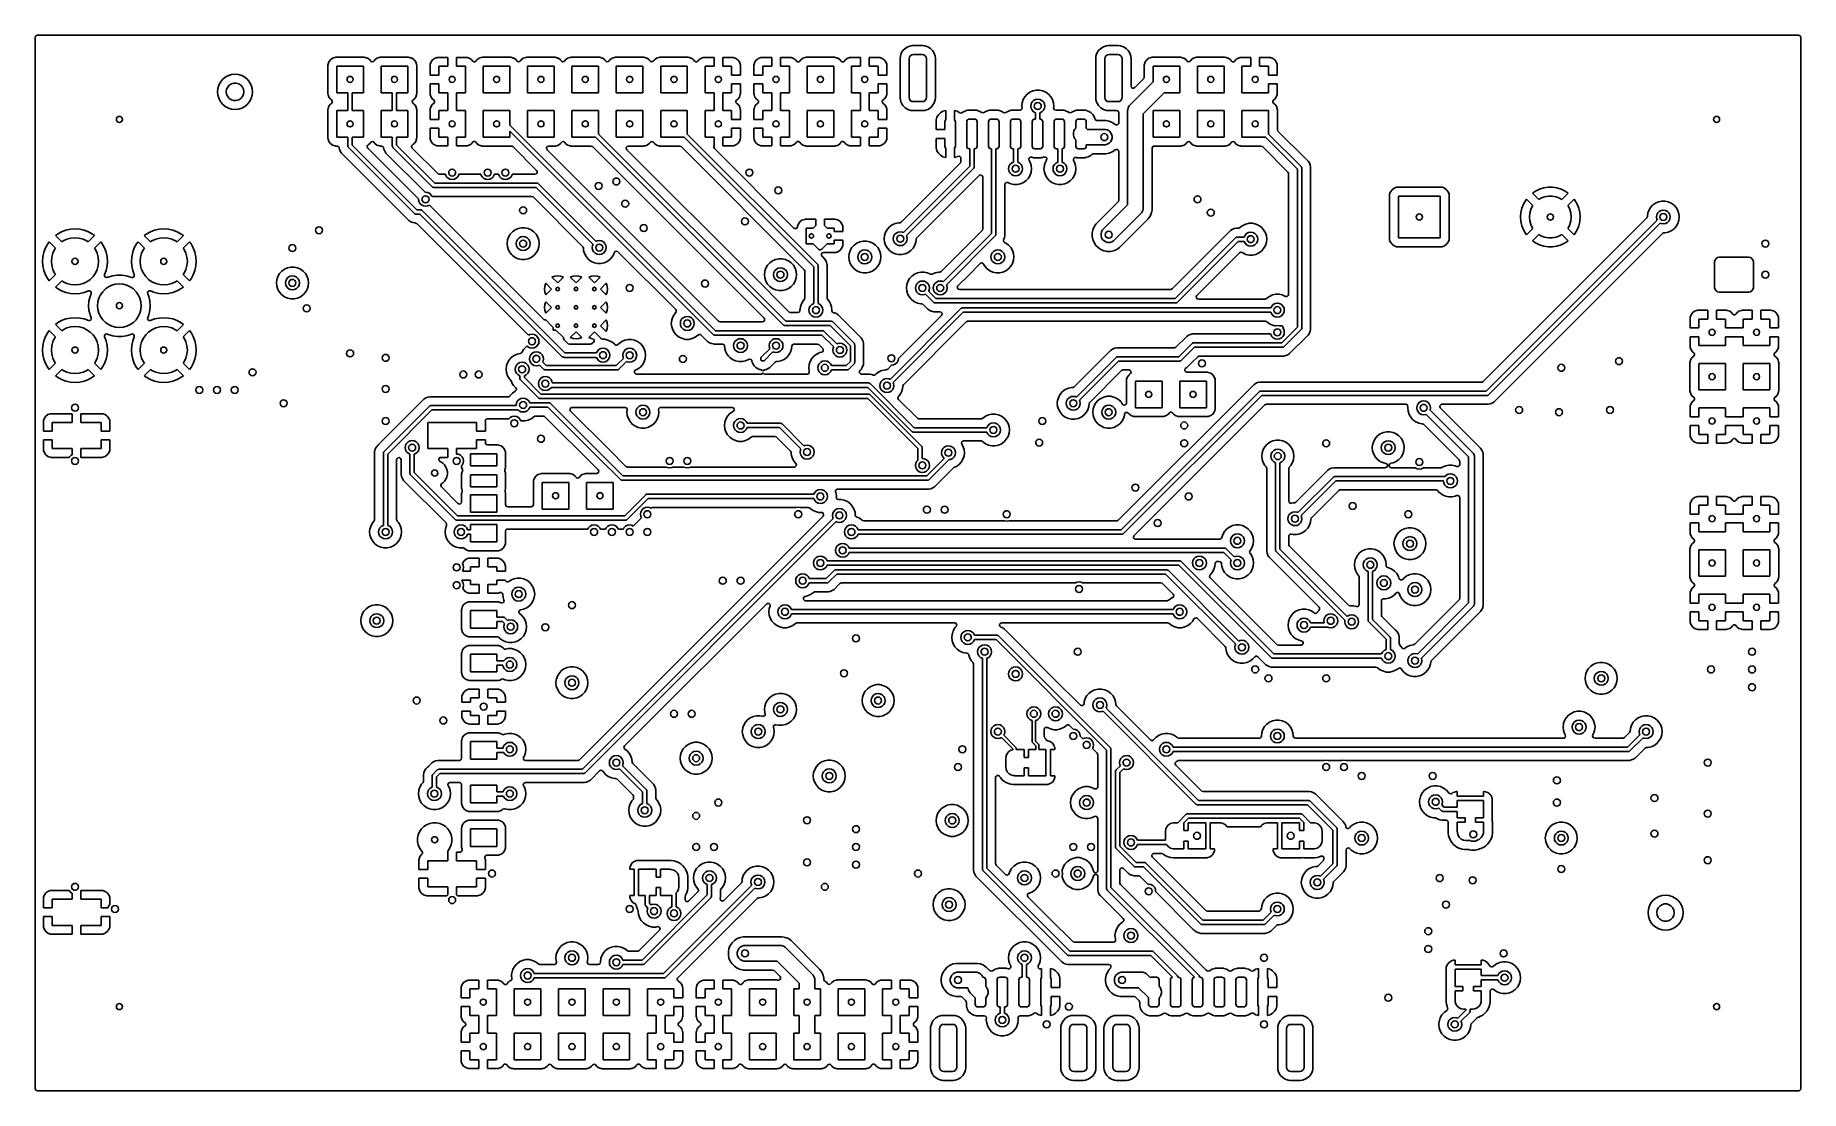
# Model space of a CAD drawing. Extents: x -2.18 to 1.8, y 0.44 to 2.81.
import ezdxf

# ---------------------------------------------------------------- set-up
doc = ezdxf.new("R2010")
doc.units = 0
doc.header["$MEASUREMENT"] = 0
doc.layers.add('BLACK', color=7, linetype='CONTINUOUS')

msp = doc.modelspace()

# ---------------------------------------------------------------- linework, layer by layer
at = {"layer": 'BLACK', "linetype": 'CONTINUOUS'}
for p, q in [((-2.1796, 2.8097), (-2.1788, 2.8123)), ((-2.1796, 2.7469), (-2.1796, 2.8097)), ((-2.1788, 2.8123), (-2.1767, 2.8141)), ((-2.1767, 2.8141), (-2.1747, 2.8146)), ((-2.1747, 2.8146), (0.9998, 2.8146)), ((-0.213, 2.7887), (-0.219, 2.785)), ((-0.2064, 2.7909), (-0.213, 2.7887)), ((-0.213, 2.7887), (-0.213, 2.7887)), ((-0.2023, 2.7913), (-0.2064, 2.7909)), ((-0.1786, 2.7913), (-0.2023, 2.7913)), ((-0.2023, 2.7913), (-0.2023, 2.7913)), ((-0.1746, 2.7909), (-0.1786, 2.7913)), ((-0.1679, 2.7887), (-0.1746, 2.7909)), ((-0.162, 2.785), (-0.1679, 2.7887)), ((-0.1679, 2.7887), (-0.1679, 2.7887)), ((0.2279, 2.7887), (0.222, 2.785)), ((0.2346, 2.7909), (0.2279, 2.7887)), ((0.2279, 2.7887), (0.2279, 2.7887)), ((0.2386, 2.7913), (0.2346, 2.7909)), ((0.2623, 2.7913), (0.2386, 2.7913)), ((0.2386, 2.7913), (0.2386, 2.7913)), ((0.2664, 2.7909), (0.2623, 2.7913)), ((0.273, 2.7887), (0.2664, 2.7909)), ((0.279, 2.785), (0.273, 2.7887)), ((0.273, 2.7887), (0.273, 2.7887)), ((0.9998, 2.8146), (1.3998, 2.8146)), ((1.3998, 2.8146), (1.7947, 2.8146)), ((1.7947, 2.8146), (1.7973, 2.8138)), ((1.7973, 2.8138), (1.7991, 2.8117)), ((1.7991, 2.8117), (1.7996, 2.8097)), ((1.7996, 2.8097), (1.7996, 0.4403)), ((-2.1796, 2.6872), (-2.1796, 2.7469)), ((-1.5198, 2.7493), (-1.52, 2.7469)), ((-1.52, 2.7469), (-1.52, 2.6831)), ((-1.5178, 2.7547), (-1.5198, 2.7493)), ((-1.5198, 2.7493), (-1.5198, 2.7493)), ((-1.5143, 2.7593), (-1.5178, 2.7547)), ((-1.5097, 2.7628), (-1.5143, 2.7593)), ((-1.5043, 2.7648), (-1.5097, 2.7628)), ((-1.5019, 2.765), (-1.5043, 2.7648)), ((-1.5043, 2.7648), (-1.5043, 2.7648)), ((-1.4381, 2.765), (-1.5019, 2.765)), ((-1.5019, 2.765), (-1.5019, 2.765)), ((-1.4357, 2.7648), (-1.4381, 2.765)), ((-1.4381, 2.765), (-1.4381, 2.765)), ((-1.4322, 2.7634), (-1.4357, 2.7648)), ((-1.4303, 2.7628), (-1.4322, 2.7634)), ((-1.4257, 2.7593), (-1.4303, 2.7628)), ((-1.4239, 2.7569), (-1.4257, 2.7593)), ((-1.4257, 2.7593), (-1.4257, 2.7593)), ((-1.4257, 2.7593), (-1.4257, 2.7593)), ((-1.4235, 2.7564), (-1.4239, 2.7569)), ((-1.421, 2.7551), (-1.4235, 2.7564)), ((-1.4183, 2.7553), (-1.421, 2.7551)), ((-1.4161, 2.7569), (-1.4183, 2.7553)), ((-1.4143, 2.7593), (-1.4161, 2.7569)), ((-1.4097, 2.7628), (-1.4143, 2.7593)), ((-1.4043, 2.7648), (-1.4097, 2.7628)), ((-1.4019, 2.765), (-1.4043, 2.7648)), ((-1.4043, 2.7648), (-1.4043, 2.7648)), ((-1.3381, 2.765), (-1.4019, 2.765)), ((-1.4019, 2.765), (-1.4019, 2.765)), ((-1.3357, 2.7648), (-1.3381, 2.765)), ((-1.3381, 2.765), (-1.3381, 2.765)), ((-1.3322, 2.7634), (-1.3357, 2.7648)), ((-1.3303, 2.7628), (-1.3322, 2.7634)), ((-1.3257, 2.7593), (-1.3303, 2.7628)), ((-1.3222, 2.7547), (-1.3257, 2.7593)), ((-1.3202, 2.7493), (-1.3222, 2.7547)), ((-1.3201, 2.7481), (-1.3202, 2.7493)), ((-1.32, 2.7469), (-1.3201, 2.7481)), ((-1.32, 2.6831), (-1.32, 2.7469)), ((-1.32, 2.7469), (-1.32, 2.7469)), ((-1.2894, 2.7492), (-1.2897, 2.7469)), ((-1.2897, 2.7469), (-1.2897, 2.7248)), ((-1.2875, 2.7545), (-1.2894, 2.7492)), ((-1.2894, 2.7492), (-1.2894, 2.7492)), ((-1.2841, 2.7591), (-1.2875, 2.7545)), ((-1.2875, 2.7545), (-1.2875, 2.7545)), ((-1.2795, 2.7625), (-1.2841, 2.7591)), ((-1.2841, 2.7591), (-1.2841, 2.7591)), ((-1.2742, 2.7644), (-1.2795, 2.7625)), ((-1.2795, 2.7625), (-1.2795, 2.7625)), ((-1.2719, 2.7647), (-1.2742, 2.7644)), ((-1.2742, 2.7644), (-1.2742, 2.7644)), ((-1.2498, 2.7647), (-1.2719, 2.7647)), ((-1.2498, 2.745), (-1.2498, 2.7647)), ((-1.2081, 2.7647), (-1.2302, 2.7647)), ((-1.2302, 2.7647), (-1.2302, 2.745)), ((-1.2058, 2.7644), (-1.2081, 2.7647)), ((-1.2005, 2.7625), (-1.2058, 2.7644)), ((-1.2058, 2.7644), (-1.2058, 2.7644)), ((-1.1959, 2.7591), (-1.2005, 2.7625)), ((-1.2005, 2.7625), (-1.2005, 2.7625)), ((-1.1941, 2.7566), (-1.1959, 2.7591)), ((-1.1937, 2.7561), (-1.1941, 2.7566)), ((-1.1912, 2.7548), (-1.1937, 2.7561)), ((-1.1885, 2.755), (-1.1912, 2.7548)), ((-1.1863, 2.7566), (-1.1885, 2.755)), ((-1.1843, 2.7593), (-1.1863, 2.7566)), ((-1.1801, 2.7625), (-1.1843, 2.7593)), ((-1.1843, 2.7593), (-1.1843, 2.7593)), ((-1.1843, 2.7593), (-1.1843, 2.7593)), ((-1.1797, 2.7628), (-1.1801, 2.7625)), ((-1.1743, 2.7648), (-1.1797, 2.7628)), ((-1.1719, 2.765), (-1.1743, 2.7648)), ((-1.1743, 2.7648), (-1.1743, 2.7648)), ((-1.1081, 2.765), (-1.1719, 2.765)), ((-1.1719, 2.765), (-1.1719, 2.765)), ((-1.1057, 2.7648), (-1.1081, 2.765)), ((-1.1081, 2.765), (-1.1081, 2.765)), ((-1.1022, 2.7634), (-1.1057, 2.7648)), ((-1.1003, 2.7628), (-1.1022, 2.7634)), ((-1.0957, 2.7593), (-1.1003, 2.7628)), ((-1.0939, 2.7569), (-1.0957, 2.7593)), ((-1.0957, 2.7593), (-1.0957, 2.7593)), ((-1.0957, 2.7593), (-1.0957, 2.7593)), ((-1.0935, 2.7564), (-1.0939, 2.7569)), ((-1.091, 2.7551), (-1.0935, 2.7564)), ((-1.0883, 2.7553), (-1.091, 2.7551)), ((-1.0861, 2.7569), (-1.0883, 2.7553)), ((-1.0843, 2.7593), (-1.0861, 2.7569)), ((-1.0797, 2.7628), (-1.0843, 2.7593)), ((-1.0743, 2.7648), (-1.0797, 2.7628)), ((-1.0719, 2.765), (-1.0743, 2.7648)), ((-1.0743, 2.7648), (-1.0743, 2.7648)), ((-1.0081, 2.765), (-1.0719, 2.765)), ((-1.0719, 2.765), (-1.0719, 2.765)), ((-1.0057, 2.7648), (-1.0081, 2.765)), ((-1.0081, 2.765), (-1.0081, 2.765)), ((-1.0022, 2.7634), (-1.0057, 2.7648)), ((-1.0003, 2.7628), (-1.0022, 2.7634)), ((-0.9957, 2.7593), (-1.0003, 2.7628)), ((-0.9939, 2.7569), (-0.9957, 2.7593)), ((-0.9957, 2.7593), (-0.9957, 2.7593)), ((-0.9957, 2.7593), (-0.9957, 2.7593)), ((-0.9935, 2.7564), (-0.9939, 2.7569)), ((-0.991, 2.7551), (-0.9935, 2.7564)), ((-0.9883, 2.7553), (-0.991, 2.7551)), ((-0.9861, 2.7569), (-0.9883, 2.7553)), ((-0.9843, 2.7593), (-0.9861, 2.7569)), ((-0.9797, 2.7628), (-0.9843, 2.7593)), ((-0.9743, 2.7648), (-0.9797, 2.7628)), ((-0.9719, 2.765), (-0.9743, 2.7648)), ((-0.9743, 2.7648), (-0.9743, 2.7648)), ((-0.9081, 2.765), (-0.9719, 2.765)), ((-0.9719, 2.765), (-0.9719, 2.765)), ((-0.9057, 2.7648), (-0.9081, 2.765)), ((-0.9081, 2.765), (-0.9081, 2.765)), ((-0.9022, 2.7634), (-0.9057, 2.7648)), ((-0.9003, 2.7628), (-0.9022, 2.7634)), ((-0.8957, 2.7593), (-0.9003, 2.7628)), ((-0.8939, 2.7569), (-0.8957, 2.7593)), ((-0.8957, 2.7593), (-0.8957, 2.7593)), ((-0.8957, 2.7593), (-0.8957, 2.7593)), ((-0.8935, 2.7564), (-0.8939, 2.7569)), ((-0.891, 2.7551), (-0.8935, 2.7564)), ((-0.8883, 2.7553), (-0.891, 2.7551)), ((-0.8861, 2.7569), (-0.8883, 2.7553)), ((-0.8843, 2.7593), (-0.8861, 2.7569)), ((-0.8797, 2.7628), (-0.8843, 2.7593)), ((-0.8743, 2.7648), (-0.8797, 2.7628)), ((-0.8719, 2.765), (-0.8743, 2.7648)), ((-0.8743, 2.7648), (-0.8743, 2.7648)), ((-0.8081, 2.765), (-0.8719, 2.765)), ((-0.8719, 2.765), (-0.8719, 2.765)), ((-0.8057, 2.7648), (-0.8081, 2.765)), ((-0.8081, 2.765), (-0.8081, 2.765)), ((-0.8022, 2.7634), (-0.8057, 2.7648)), ((-0.8003, 2.7628), (-0.8022, 2.7634)), ((-0.7957, 2.7593), (-0.8003, 2.7628)), ((-0.7939, 2.7569), (-0.7957, 2.7593)), ((-0.7957, 2.7593), (-0.7957, 2.7593)), ((-0.7957, 2.7593), (-0.7957, 2.7593)), ((-0.7935, 2.7564), (-0.7939, 2.7569)), ((-0.791, 2.7551), (-0.7935, 2.7564)), ((-0.7883, 2.7553), (-0.791, 2.7551)), ((-0.7861, 2.7569), (-0.7883, 2.7553)), ((-0.7843, 2.7593), (-0.7861, 2.7569)), ((-0.7797, 2.7628), (-0.7843, 2.7593)), ((-0.7743, 2.7648), (-0.7797, 2.7628)), ((-0.7719, 2.765), (-0.7743, 2.7648)), ((-0.7743, 2.7648), (-0.7743, 2.7648)), ((-0.7081, 2.765), (-0.7719, 2.765)), ((-0.7719, 2.765), (-0.7719, 2.765)), ((-0.7057, 2.7648), (-0.7081, 2.765)), ((-0.7081, 2.765), (-0.7081, 2.765)), ((-0.7022, 2.7634), (-0.7057, 2.7648)), ((-0.7003, 2.7628), (-0.7022, 2.7634)), ((-0.6957, 2.7593), (-0.7003, 2.7628)), ((-0.6937, 2.7566), (-0.6957, 2.7593)), ((-0.6932, 2.7561), (-0.6937, 2.7566)), ((-0.6908, 2.7548), (-0.6932, 2.7561)), ((-0.6881, 2.755), (-0.6908, 2.7548)), ((-0.6859, 2.7566), (-0.6881, 2.755)), ((-0.6841, 2.7591), (-0.6859, 2.7566)), ((-0.6795, 2.7625), (-0.6841, 2.7591)), ((-0.6742, 2.7644), (-0.6795, 2.7625)), ((-0.6795, 2.7625), (-0.6795, 2.7625)), ((-0.6719, 2.7647), (-0.6742, 2.7644)), ((-0.6742, 2.7644), (-0.6742, 2.7644)), ((-0.6498, 2.7647), (-0.6719, 2.7647)), ((-0.6498, 2.745), (-0.6498, 2.7647)), ((-0.6081, 2.7647), (-0.6302, 2.7647)), ((-0.6302, 2.7647), (-0.6302, 2.745)), ((-0.6058, 2.7644), (-0.6081, 2.7647)), ((-0.6005, 2.7625), (-0.6058, 2.7644)), ((-0.6058, 2.7644), (-0.6058, 2.7644)), ((-0.5959, 2.7591), (-0.6005, 2.7625)), ((-0.6005, 2.7625), (-0.6005, 2.7625)), ((-0.5925, 2.7545), (-0.5959, 2.7591)), ((-0.5959, 2.7591), (-0.5959, 2.7591)), ((-0.5906, 2.7492), (-0.5925, 2.7545)), ((-0.5925, 2.7545), (-0.5925, 2.7545)), ((-0.5903, 2.7469), (-0.5906, 2.7492)), ((-0.5906, 2.7492), (-0.5906, 2.7492)), ((-0.5903, 2.7248), (-0.5903, 2.7469)), ((-0.5903, 2.7469), (-0.5903, 2.7469)), ((-0.5594, 2.7492), (-0.5597, 2.7469)), ((-0.5597, 2.7469), (-0.5597, 2.7248)), ((-0.5575, 2.7545), (-0.5594, 2.7492)), ((-0.5594, 2.7492), (-0.5594, 2.7492)), ((-0.5541, 2.7591), (-0.5575, 2.7545)), ((-0.5575, 2.7545), (-0.5575, 2.7545)), ((-0.5495, 2.7625), (-0.5541, 2.7591)), ((-0.5541, 2.7591), (-0.5541, 2.7591)), ((-0.5442, 2.7644), (-0.5495, 2.7625)), ((-0.5495, 2.7625), (-0.5495, 2.7625)), ((-0.5419, 2.7647), (-0.5442, 2.7644)), ((-0.5442, 2.7644), (-0.5442, 2.7644)), ((-0.5198, 2.7647), (-0.5419, 2.7647)), ((-0.5198, 2.745), (-0.5198, 2.7647)), ((-0.4781, 2.7647), (-0.5002, 2.7647)), ((-0.5002, 2.7647), (-0.5002, 2.745)), ((-0.4758, 2.7644), (-0.4781, 2.7647)), ((-0.4705, 2.7625), (-0.4758, 2.7644)), ((-0.4758, 2.7644), (-0.4758, 2.7644)), ((-0.4659, 2.7591), (-0.4705, 2.7625)), ((-0.4705, 2.7625), (-0.4705, 2.7625)), ((-0.4641, 2.7566), (-0.4659, 2.7591)), ((-0.4637, 2.7561), (-0.4641, 2.7566)), ((-0.4612, 2.7548), (-0.4637, 2.7561)), ((-0.4585, 2.755), (-0.4612, 2.7548)), ((-0.4563, 2.7566), (-0.4585, 2.755)), ((-0.4543, 2.7593), (-0.4563, 2.7566)), ((-0.4501, 2.7625), (-0.4543, 2.7593)), ((-0.4543, 2.7593), (-0.4543, 2.7593)), ((-0.4543, 2.7593), (-0.4543, 2.7593)), ((-0.4497, 2.7628), (-0.4501, 2.7625)), ((-0.4443, 2.7648), (-0.4497, 2.7628)), ((-0.4419, 2.765), (-0.4443, 2.7648)), ((-0.4443, 2.7648), (-0.4443, 2.7648)), ((-0.3781, 2.765), (-0.4419, 2.765)), ((-0.4419, 2.765), (-0.4419, 2.765)), ((-0.3757, 2.7648), (-0.3781, 2.765)), ((-0.3781, 2.765), (-0.3781, 2.765)), ((-0.3722, 2.7634), (-0.3757, 2.7648)), ((-0.3703, 2.7628), (-0.3722, 2.7634)), ((-0.3657, 2.7593), (-0.3703, 2.7628)), ((-0.3637, 2.7566), (-0.3657, 2.7593)), ((-0.3632, 2.7561), (-0.3637, 2.7566)), ((-0.3608, 2.7548), (-0.3632, 2.7561)), ((-0.3581, 2.755), (-0.3608, 2.7548)), ((-0.3559, 2.7566), (-0.3581, 2.755)), ((-0.3541, 2.7591), (-0.3559, 2.7566)), ((-0.3495, 2.7625), (-0.3541, 2.7591)), ((-0.3442, 2.7644), (-0.3495, 2.7625)), ((-0.3495, 2.7625), (-0.3495, 2.7625)), ((-0.3419, 2.7647), (-0.3442, 2.7644)), ((-0.3442, 2.7644), (-0.3442, 2.7644)), ((-0.3198, 2.7647), (-0.3419, 2.7647)), ((-0.3198, 2.745), (-0.3198, 2.7647)), ((-0.2781, 2.7647), (-0.3002, 2.7647)), ((-0.3002, 2.7647), (-0.3002, 2.745)), ((-0.2758, 2.7644), (-0.2781, 2.7647)), ((-0.2758, 2.7644), (-0.2758, 2.7644)), ((-0.2731, 2.7634), (-0.2758, 2.7644)), ((-0.2705, 2.7625), (-0.2731, 2.7634)), ((-0.2659, 2.7591), (-0.2705, 2.7625)), ((-0.2705, 2.7625), (-0.2705, 2.7625)), ((-0.2625, 2.7545), (-0.2659, 2.7591)), ((-0.2659, 2.7591), (-0.2659, 2.7591)), ((-0.2606, 2.7492), (-0.2625, 2.7545)), ((-0.2625, 2.7545), (-0.2625, 2.7545)), ((-0.2603, 2.7469), (-0.2606, 2.7492)), ((-0.2606, 2.7492), (-0.2606, 2.7492)), ((-0.2603, 2.7248), (-0.2603, 2.7469)), ((-0.2603, 2.7469), (-0.2603, 2.7469)), ((-0.2298, 2.7675), (-0.2302, 2.7634)), ((-0.2302, 2.7634), (-0.2302, 2.6729)), ((-0.2276, 2.7742), (-0.2298, 2.7675)), ((-0.2239, 2.7801), (-0.2276, 2.7742)), ((-0.2276, 2.7742), (-0.2276, 2.7742)), ((-0.219, 2.785), (-0.2239, 2.7801)), ((-0.2102, 2.7615), (-0.2094, 2.7652)), ((-0.2102, 2.6748), (-0.2102, 2.7615)), ((-0.2094, 2.7652), (-0.2073, 2.7684)), ((-0.2073, 2.7684), (-0.2041, 2.7706)), ((-0.2041, 2.7706), (-0.2003, 2.7713)), ((-0.2003, 2.7713), (-0.1806, 2.7713)), ((-0.1806, 2.7713), (-0.1769, 2.7706)), ((-0.1769, 2.7706), (-0.1737, 2.7684)), ((-0.1737, 2.7684), (-0.1715, 2.7652)), ((-0.1715, 2.7652), (-0.1708, 2.7615)), ((-0.1708, 2.7615), (-0.1708, 2.6748)), ((-0.157, 2.7801), (-0.162, 2.785)), ((-0.1534, 2.7742), (-0.157, 2.7801)), ((-0.1512, 2.7675), (-0.1534, 2.7742)), ((-0.1508, 2.7634), (-0.1512, 2.7675)), ((-0.1508, 2.6729), (-0.1508, 2.7634)), ((0.2112, 2.7675), (0.2108, 2.7634)), ((0.2108, 2.7634), (0.2108, 2.6729)), ((0.2134, 2.7742), (0.2112, 2.7675)), ((0.217, 2.7801), (0.2134, 2.7742)), ((0.2134, 2.7742), (0.2134, 2.7742)), ((0.222, 2.785), (0.217, 2.7801)), ((0.2308, 2.7615), (0.2315, 2.7652)), ((0.2308, 2.6748), (0.2308, 2.7615)), ((0.2315, 2.7652), (0.2337, 2.7684)), ((0.2337, 2.7684), (0.2369, 2.7706)), ((0.2369, 2.7706), (0.2406, 2.7713)), ((0.2406, 2.7713), (0.2603, 2.7713)), ((0.2603, 2.7713), (0.2641, 2.7706)), ((0.2641, 2.7706), (0.2673, 2.7684)), ((0.2673, 2.7684), (0.2694, 2.7652)), ((0.2694, 2.7652), (0.2702, 2.7615)), ((0.2702, 2.7615), (0.2702, 2.6748)), ((0.2839, 2.7801), (0.279, 2.785)), ((0.2876, 2.7742), (0.2839, 2.7801)), ((0.2898, 2.7675), (0.2876, 2.7742)), ((0.2901, 2.7644), (0.2898, 2.7675)), ((0.2902, 2.7634), (0.2901, 2.7644)), ((0.2902, 2.7), (0.2902, 2.7634)), ((0.2902, 2.7634), (0.2902, 2.7634)), ((0.3202, 2.7493), (0.32, 2.7469)), ((0.32, 2.7469), (0.32, 2.7201)), ((0.3222, 2.7547), (0.3202, 2.7493)), ((0.3202, 2.7493), (0.3202, 2.7493)), ((0.3257, 2.7593), (0.3222, 2.7547)), ((0.3303, 2.7628), (0.3257, 2.7593)), ((0.3357, 2.7648), (0.3303, 2.7628)), ((0.3381, 2.765), (0.3357, 2.7648)), ((0.3357, 2.7648), (0.3357, 2.7648)), ((0.4019, 2.765), (0.3381, 2.765)), ((0.3381, 2.765), (0.3381, 2.765)), ((0.4043, 2.7648), (0.4019, 2.765)), ((0.4019, 2.765), (0.4019, 2.765)), ((0.4078, 2.7634), (0.4043, 2.7648)), ((0.4097, 2.7628), (0.4078, 2.7634)), ((0.4143, 2.7593), (0.4097, 2.7628)), ((0.4161, 2.7569), (0.4143, 2.7593)), ((0.4143, 2.7593), (0.4143, 2.7593)), ((0.4143, 2.7593), (0.4143, 2.7593)), ((0.4165, 2.7564), (0.4161, 2.7569)), ((0.419, 2.7551), (0.4165, 2.7564)), ((0.4217, 2.7553), (0.419, 2.7551)), ((0.4239, 2.7569), (0.4217, 2.7553)), ((0.4257, 2.7593), (0.4239, 2.7569)), ((0.4303, 2.7628), (0.4257, 2.7593)), ((0.4357, 2.7648), (0.4303, 2.7628)), ((0.4381, 2.765), (0.4357, 2.7648)), ((0.4357, 2.7648), (0.4357, 2.7648)), ((0.5019, 2.765), (0.4381, 2.765)), ((0.4381, 2.765), (0.4381, 2.765)), ((0.5043, 2.7648), (0.5019, 2.765)), ((0.5019, 2.765), (0.5019, 2.765)), ((0.5078, 2.7634), (0.5043, 2.7648)), ((0.5097, 2.7628), (0.5078, 2.7634)), ((0.5143, 2.7593), (0.5097, 2.7628)), ((0.5163, 2.7566), (0.5143, 2.7593)), ((0.5168, 2.7561), (0.5163, 2.7566)), ((0.5192, 2.7548), (0.5168, 2.7561)), ((0.5219, 2.755), (0.5192, 2.7548)), ((0.5241, 2.7566), (0.5219, 2.755)), ((0.5259, 2.7591), (0.5241, 2.7566)), ((0.5305, 2.7625), (0.5259, 2.7591)), ((0.5358, 2.7644), (0.5305, 2.7625)), ((0.5305, 2.7625), (0.5305, 2.7625)), ((0.5381, 2.7647), (0.5358, 2.7644)), ((0.5358, 2.7644), (0.5358, 2.7644)), ((0.5602, 2.7647), (0.5381, 2.7647)), ((0.5602, 2.745), (0.5602, 2.7647)), ((0.6019, 2.7647), (0.5798, 2.7647)), ((0.5798, 2.7647), (0.5798, 2.745)), ((0.6042, 2.7644), (0.6019, 2.7647)), ((0.6095, 2.7625), (0.6042, 2.7644)), ((0.6042, 2.7644), (0.6042, 2.7644)), ((0.6141, 2.7591), (0.6095, 2.7625)), ((0.6095, 2.7625), (0.6095, 2.7625)), ((0.6175, 2.7545), (0.6141, 2.7591)), ((0.6141, 2.7591), (0.6141, 2.7591)), ((0.6194, 2.7492), (0.6175, 2.7545)), ((0.6175, 2.7545), (0.6175, 2.7545)), ((0.6197, 2.7469), (0.6194, 2.7492)), ((0.6194, 2.7492), (0.6194, 2.7492)), ((0.6197, 2.7248), (0.6197, 2.7469)), ((0.6197, 2.7469), (0.6197, 2.7469)), ((-1.7623, 2.7092), (-1.7659, 2.7024)), ((-1.7574, 2.7152), (-1.7623, 2.7092)), ((-1.7623, 2.7092), (-1.7623, 2.7092)), ((-1.7514, 2.7201), (-1.7574, 2.7152)), ((-1.7445, 2.7238), (-1.7514, 2.7201)), ((-1.7514, 2.7201), (-1.7514, 2.7201)), ((-1.7371, 2.726), (-1.7445, 2.7238)), ((-1.7375, 2.7051), (-1.7322, 2.7067)), ((-1.7294, 2.7268), (-1.7371, 2.726)), ((-1.7322, 2.7067), (-1.7266, 2.7067)), ((-1.7216, 2.726), (-1.7294, 2.7268)), ((-1.7266, 2.7067), (-1.7212, 2.7051)), ((-1.7142, 2.7238), (-1.7216, 2.726)), ((-1.7216, 2.726), (-1.7216, 2.726)), ((-1.7074, 2.7201), (-1.7142, 2.7238)), ((-1.7142, 2.7238), (-1.7142, 2.7238)), ((-1.7014, 2.7152), (-1.7074, 2.7201)), ((-1.7074, 2.7201), (-1.7074, 2.7201)), ((-1.6965, 2.7092), (-1.7014, 2.7152)), ((-1.6928, 2.7024), (-1.6965, 2.7092)), ((-1.6965, 2.7092), (-1.6965, 2.7092)), ((-1.5, 2.685), (-1.5, 2.745)), ((-1.5, 2.745), (-1.44, 2.745)), ((-1.44, 2.745), (-1.44, 2.685)), ((-1.4, 2.685), (-1.4, 2.745)), ((-1.4, 2.745), (-1.34, 2.745)), ((-1.34, 2.745), (-1.34, 2.685)), ((-1.2897, 2.7248), (-1.27, 2.7248)), ((-1.27, 2.7248), (-1.27, 2.745)), ((-1.27, 2.745), (-1.2498, 2.745)), ((-1.2302, 2.745), (-1.21, 2.745)), ((-1.21, 2.745), (-1.21, 2.685)), ((-1.17, 2.685), (-1.17, 2.745)), ((-1.17, 2.745), (-1.11, 2.745)), ((-1.11, 2.745), (-1.11, 2.685)), ((-1.07, 2.685), (-1.07, 2.745)), ((-1.07, 2.745), (-1.01, 2.745)), ((-1.01, 2.745), (-1.01, 2.685)), ((-0.97, 2.685), (-0.97, 2.745)), ((-0.97, 2.745), (-0.91, 2.745)), ((-0.91, 2.745), (-0.91, 2.685)), ((-0.87, 2.685), (-0.87, 2.745)), ((-0.87, 2.745), (-0.81, 2.745)), ((-0.81, 2.745), (-0.81, 2.685)), ((-0.77, 2.685), (-0.77, 2.745)), ((-0.77, 2.745), (-0.71, 2.745)), ((-0.71, 2.745), (-0.71, 2.685)), ((-0.67, 2.685), (-0.67, 2.745)), ((-0.67, 2.745), (-0.6498, 2.745)), ((-0.6302, 2.745), (-0.61, 2.745)), ((-0.61, 2.745), (-0.61, 2.7248)), ((-0.61, 2.7248), (-0.5903, 2.7248)), ((-0.5597, 2.7248), (-0.54, 2.7248)), ((-0.54, 2.7248), (-0.54, 2.745)), ((-0.54, 2.745), (-0.5198, 2.745)), ((-0.5002, 2.745), (-0.48, 2.745)), ((-0.48, 2.745), (-0.48, 2.685)), ((-0.44, 2.685), (-0.44, 2.745)), ((-0.44, 2.745), (-0.38, 2.745)), ((-0.38, 2.745), (-0.38, 2.685)), ((-0.34, 2.685), (-0.34, 2.745)), ((-0.34, 2.745), (-0.3198, 2.745)), ((-0.3002, 2.745), (-0.28, 2.745)), ((-0.28, 2.745), (-0.28, 2.7248)), ((-0.28, 2.7248), (-0.2603, 2.7248)), ((0.2876, 2.6574), (0.34, 2.7097)), ((0.3186, 2.7166), (0.2985, 2.6966)), ((0.3192, 2.7174), (0.3186, 2.7166)), ((0.32, 2.7201), (0.3192, 2.7174)), ((0.34, 2.7097), (0.34, 2.745)), ((0.34, 2.745), (0.4, 2.745)), ((0.4, 2.745), (0.4, 2.685)), ((0.44, 2.685), (0.44, 2.745)), ((0.44, 2.745), (0.5, 2.745)), ((0.5, 2.745), (0.5, 2.685)), ((0.54, 2.685), (0.54, 2.745)), ((0.54, 2.745), (0.5602, 2.745)), ((0.5798, 2.745), (0.6, 2.745)), ((0.6, 2.745), (0.6, 2.7248)), ((0.6, 2.7248), (0.6197, 2.7248)), ((-2.1796, 2.305), (-2.1796, 2.6872)), ((-1.7682, 2.6949), (-1.769, 2.6872)), ((-1.769, 2.6872), (-1.7682, 2.6795)), ((-1.7659, 2.7024), (-1.7682, 2.6949)), ((-1.7682, 2.6795), (-1.7682, 2.6795)), ((-1.7682, 2.6795), (-1.7662, 2.6729)), ((-1.7662, 2.6729), (-1.7659, 2.6721)), ((-1.7659, 2.6721), (-1.7623, 2.6652)), ((-1.7491, 2.6872), (-1.7483, 2.6928)), ((-1.7483, 2.6817), (-1.7491, 2.6872)), ((-1.7483, 2.6928), (-1.7459, 2.6978)), ((-1.7459, 2.6766), (-1.7483, 2.6817)), ((-1.7459, 2.6978), (-1.7423, 2.7021)), ((-1.7423, 2.6723), (-1.7459, 2.6766)), ((-1.7423, 2.7021), (-1.7375, 2.7051)), ((-1.7375, 2.6693), (-1.7423, 2.6723)), ((-1.7322, 2.6677), (-1.7375, 2.6693)), ((-1.7266, 2.6677), (-1.7322, 2.6677)), ((-1.7212, 2.6693), (-1.7266, 2.6677)), ((-1.7212, 2.7051), (-1.7165, 2.7021)), ((-1.7165, 2.6723), (-1.7212, 2.6693)), ((-1.7165, 2.7021), (-1.7128, 2.6978)), ((-1.7128, 2.6766), (-1.7165, 2.6723)), ((-1.7128, 2.6978), (-1.7105, 2.6928)), ((-1.7105, 2.6817), (-1.7128, 2.6766)), ((-1.7105, 2.6928), (-1.7097, 2.6872)), ((-1.7097, 2.6872), (-1.7105, 2.6817)), ((-1.6965, 2.6652), (-1.6928, 2.6721)), ((-1.6906, 2.6949), (-1.6928, 2.7024)), ((-1.6928, 2.7024), (-1.6928, 2.7024)), ((-1.6928, 2.7024), (-1.6928, 2.7024)), ((-1.6928, 2.6721), (-1.6906, 2.6795)), ((-1.6898, 2.6872), (-1.6906, 2.6949)), ((-1.6906, 2.6795), (-1.6898, 2.6872)), ((-1.52, 2.6831), (-1.5198, 2.6807)), ((-1.5198, 2.6807), (-1.5198, 2.6807)), ((-1.5198, 2.6807), (-1.5181, 2.6761)), ((-1.5181, 2.6761), (-1.5178, 2.6753)), ((-1.5178, 2.6753), (-1.5143, 2.6707)), ((-1.5143, 2.6707), (-1.5143, 2.6707)), ((-1.5143, 2.6707), (-1.5143, 2.6707)), ((-1.5143, 2.6707), (-1.5119, 2.6689)), ((-1.5119, 2.6689), (-1.5103, 2.6667)), ((-1.5103, 2.6667), (-1.5101, 2.664)), ((-1.4749, 2.685), (-1.5, 2.685)), ((-1.4749, 2.645), (-1.4749, 2.685)), ((-1.44, 2.685), (-1.4651, 2.685)), ((-1.4651, 2.685), (-1.4651, 2.645)), ((-1.3749, 2.685), (-1.4, 2.685)), ((-1.3749, 2.645), (-1.3749, 2.685)), ((-1.34, 2.685), (-1.3651, 2.685)), ((-1.3651, 2.685), (-1.3651, 2.645)), ((-1.3299, 2.666), (-1.3286, 2.6685)), ((-1.3286, 2.6685), (-1.3281, 2.6689)), ((-1.3281, 2.6689), (-1.3257, 2.6707)), ((-1.3257, 2.6707), (-1.3222, 2.6753)), ((-1.3222, 2.6753), (-1.3202, 2.6807)), ((-1.3202, 2.6807), (-1.3201, 2.682)), ((-1.3201, 2.682), (-1.32, 2.6831)), ((-1.32, 2.6831), (-1.32, 2.6831)), ((-1.2897, 2.7052), (-1.2897, 2.6831)), ((-1.27, 2.7052), (-1.2897, 2.7052)), ((-1.2897, 2.6831), (-1.2894, 2.6808)), ((-1.2894, 2.6808), (-1.2894, 2.6808)), ((-1.2894, 2.6808), (-1.2875, 2.6755)), ((-1.2875, 2.6755), (-1.2875, 2.6755)), ((-1.2875, 2.6755), (-1.2841, 2.6709)), ((-1.2841, 2.6709), (-1.2814, 2.6689)), ((-1.2814, 2.6689), (-1.2797, 2.6667)), ((-1.2797, 2.6667), (-1.2795, 2.664)), ((-1.27, 2.685), (-1.27, 2.7052)), ((-1.2498, 2.685), (-1.27, 2.685)), ((-1.2498, 2.645), (-1.2498, 2.685)), ((-1.21, 2.685), (-1.2302, 2.685)), ((-1.2302, 2.685), (-1.2302, 2.645)), ((-1.11, 2.685), (-1.17, 2.685)), ((-1.01, 2.685), (-1.07, 2.685)), ((-0.91, 2.685), (-0.97, 2.685)), ((-0.81, 2.685), (-0.87, 2.685)), ((-0.71, 2.685), (-0.77, 2.685)), ((-0.6498, 2.685), (-0.67, 2.685)), ((-0.6498, 2.645), (-0.6498, 2.685)), ((-0.61, 2.685), (-0.6302, 2.685)), ((-0.6302, 2.685), (-0.6302, 2.645)), ((-0.5903, 2.7052), (-0.61, 2.7052)), ((-0.61, 2.7052), (-0.61, 2.685)), ((-0.6005, 2.666), (-0.5992, 2.6685)), ((-0.5992, 2.6685), (-0.5986, 2.6689)), ((-0.5986, 2.6689), (-0.5959, 2.6709)), ((-0.5959, 2.6709), (-0.5925, 2.6755)), ((-0.5925, 2.6755), (-0.5906, 2.6808)), ((-0.5925, 2.6755), (-0.5925, 2.6755)), ((-0.5906, 2.6808), (-0.5903, 2.6831)), ((-0.5906, 2.6808), (-0.5906, 2.6808)), ((-0.5903, 2.6831), (-0.5903, 2.7052)), ((-0.5903, 2.6831), (-0.5903, 2.6831)), ((-0.5597, 2.7052), (-0.5597, 2.6831)), ((-0.54, 2.7052), (-0.5597, 2.7052)), ((-0.5597, 2.6831), (-0.5594, 2.6808)), ((-0.5594, 2.6808), (-0.5594, 2.6808)), ((-0.5594, 2.6808), (-0.5575, 2.6755)), ((-0.5575, 2.6755), (-0.5575, 2.6755)), ((-0.5575, 2.6755), (-0.5541, 2.6709)), ((-0.5541, 2.6709), (-0.5514, 2.6689)), ((-0.5514, 2.6689), (-0.5497, 2.6667)), ((-0.5497, 2.6667), (-0.5495, 2.664)), ((-0.54, 2.685), (-0.54, 2.7052)), ((-0.5198, 2.685), (-0.54, 2.685)), ((-0.5198, 2.645), (-0.5198, 2.685)), ((-0.48, 2.685), (-0.5002, 2.685)), ((-0.5002, 2.685), (-0.5002, 2.645)), ((-0.38, 2.685), (-0.44, 2.685)), ((-0.3198, 2.685), (-0.34, 2.685)), ((-0.3198, 2.645), (-0.3198, 2.685)), ((-0.28, 2.685), (-0.3002, 2.685)), ((-0.3002, 2.685), (-0.3002, 2.645)), ((-0.2603, 2.7052), (-0.28, 2.7052)), ((-0.28, 2.7052), (-0.28, 2.685)), ((-0.2705, 2.666), (-0.2692, 2.6685)), ((-0.2692, 2.6685), (-0.2686, 2.6689)), ((-0.2686, 2.6689), (-0.2659, 2.6709)), ((-0.2659, 2.6709), (-0.2625, 2.6755)), ((-0.2625, 2.6755), (-0.2606, 2.6808)), ((-0.2625, 2.6755), (-0.2625, 2.6755)), ((-0.2606, 2.6808), (-0.2603, 2.6831)), ((-0.2606, 2.6808), (-0.2606, 2.6808)), ((-0.2603, 2.6831), (-0.2603, 2.7052)), ((-0.2603, 2.6831), (-0.2603, 2.6831)), ((-0.2302, 2.6729), (-0.2302, 2.6729)), ((-0.2302, 2.6729), (-0.2298, 2.6688)), ((-0.2298, 2.6688), (-0.2276, 2.6621)), ((-0.2094, 2.6711), (-0.2102, 2.6748)), ((-0.2073, 2.6679), (-0.2094, 2.6711)), ((-0.2041, 2.6657), (-0.2073, 2.6679)), ((-0.1737, 2.6679), (-0.1769, 2.6657)), ((-0.1715, 2.6711), (-0.1737, 2.6679)), ((-0.1708, 2.6748), (-0.1715, 2.6711)), ((-0.1534, 2.6621), (-0.1512, 2.6688)), ((-0.1512, 2.6688), (-0.1508, 2.6729)), ((0.0471, 2.6696), (0.0448, 2.6625)), ((0.0509, 2.6761), (0.0471, 2.6696)), ((0.0471, 2.6696), (0.0471, 2.6696)), ((0.0559, 2.6817), (0.0509, 2.6761)), ((0.062, 2.6861), (0.0559, 2.6817)), ((0.0689, 2.6892), (0.062, 2.6861)), ((0.0673, 2.6643), (0.0707, 2.6677)), ((0.0762, 2.6908), (0.0689, 2.6892)), ((0.0707, 2.6677), (0.0751, 2.67)), ((0.0751, 2.67), (0.08, 2.6707)), ((0.0838, 2.6908), (0.0762, 2.6908)), ((0.08, 2.6707), (0.0849, 2.67)), ((0.0911, 2.6892), (0.0838, 2.6908)), ((0.0849, 2.67), (0.0893, 2.6677)), ((0.0893, 2.6677), (0.0927, 2.6643)), ((0.098, 2.6861), (0.0911, 2.6892)), ((0.0911, 2.6892), (0.0911, 2.6892)), ((0.1041, 2.6817), (0.098, 2.6861)), ((0.1091, 2.6761), (0.1041, 2.6817)), ((0.1129, 2.6696), (0.1091, 2.6761)), ((0.1152, 2.6625), (0.1129, 2.6696)), ((0.2108, 2.6729), (0.2108, 2.6729)), ((0.2108, 2.6729), (0.2112, 2.6688)), ((0.2112, 2.6688), (0.2134, 2.6621)), ((0.2315, 2.6711), (0.2308, 2.6748)), ((0.2337, 2.6679), (0.2315, 2.6711)), ((0.2369, 2.6657), (0.2337, 2.6679)), ((0.2673, 2.6679), (0.2641, 2.6657)), ((0.2694, 2.6711), (0.2673, 2.6679)), ((0.2702, 2.6748), (0.2694, 2.6711)), ((0.2902, 2.6997), (0.2902, 2.7)), ((0.2912, 2.6971), (0.2902, 2.6997)), ((0.2934, 2.6954), (0.2912, 2.6971)), ((0.2961, 2.6953), (0.2934, 2.6954)), ((0.2985, 2.6966), (0.2961, 2.6953)), ((0.3647, 2.685), (0.3175, 2.6378)), ((0.4, 2.685), (0.3647, 2.685)), ((0.5, 2.685), (0.44, 2.685)), ((0.6, 2.685), (0.54, 2.685)), ((0.6197, 2.7052), (0.6, 2.7052)), ((0.6, 2.7052), (0.6, 2.685)), ((0.6098, 2.6662), (0.6111, 2.6687)), ((0.61, 2.6635), (0.6098, 2.6662)), ((0.6111, 2.6687), (0.6116, 2.6691)), ((0.6116, 2.6691), (0.6141, 2.6709)), ((0.6141, 2.6709), (0.6175, 2.6755)), ((0.6141, 2.6709), (0.6141, 2.6709)), ((0.6175, 2.6755), (0.6194, 2.6808)), ((0.6175, 2.6755), (0.6175, 2.6755)), ((0.6194, 2.6808), (0.6197, 2.6831)), ((0.6194, 2.6808), (0.6194, 2.6808)), ((0.6197, 2.6831), (0.6197, 2.7052)), ((0.6197, 2.6831), (0.6197, 2.6831)), ((-1.7623, 2.6652), (-1.7623, 2.6652)), ((-1.7623, 2.6652), (-1.7574, 2.6592)), ((-1.7574, 2.6592), (-1.7514, 2.6543)), ((-1.7514, 2.6543), (-1.7514, 2.6543)), ((-1.7514, 2.6543), (-1.7445, 2.6506)), ((-1.7445, 2.6506), (-1.7445, 2.6506)), ((-1.7445, 2.6506), (-1.7445, 2.6506)), ((-1.7445, 2.6506), (-1.7371, 2.6484)), ((-1.7371, 2.6484), (-1.7294, 2.6476)), ((-1.7294, 2.6476), (-1.7216, 2.6484)), ((-1.7216, 2.6484), (-1.7142, 2.6506)), ((-1.7142, 2.6506), (-1.7074, 2.6543)), ((-1.7074, 2.6543), (-1.7014, 2.6592)), ((-1.7014, 2.6592), (-1.6965, 2.6652)), ((-1.5198, 2.6493), (-1.52, 2.6469)), ((-1.52, 2.6469), (-1.52, 2.5831)), ((-1.5178, 2.6547), (-1.5198, 2.6493)), ((-1.5198, 2.6493), (-1.5198, 2.6493)), ((-1.5143, 2.6593), (-1.5178, 2.6547)), ((-1.5119, 2.6611), (-1.5143, 2.6593)), ((-1.5114, 2.6615), (-1.5119, 2.6611)), ((-1.5101, 2.664), (-1.5114, 2.6615)), ((-1.5, 2.585), (-1.5, 2.645)), ((-1.5, 2.645), (-1.4749, 2.645)), ((-1.4651, 2.645), (-1.44, 2.645)), ((-1.44, 2.645), (-1.44, 2.585)), ((-1.4, 2.585), (-1.4, 2.645)), ((-1.4, 2.645), (-1.3749, 2.645)), ((-1.3651, 2.645), (-1.34, 2.645)), ((-1.34, 2.645), (-1.34, 2.585)), ((-1.3297, 2.6633), (-1.3299, 2.666)), ((-1.3281, 2.6611), (-1.3297, 2.6633)), ((-1.3257, 2.6593), (-1.3281, 2.6611)), ((-1.3222, 2.6547), (-1.3257, 2.6593)), ((-1.3202, 2.6493), (-1.3222, 2.6547)), ((-1.3202, 2.6485), (-1.3202, 2.6493)), ((-1.32, 2.6469), (-1.3202, 2.6485)), ((-1.32, 2.5831), (-1.32, 2.6469)), ((-1.32, 2.6469), (-1.32, 2.6469)), ((-1.2894, 2.6492), (-1.2897, 2.6469)), ((-1.2897, 2.6469), (-1.2897, 2.6248)), ((-1.2875, 2.6545), (-1.2894, 2.6492)), ((-1.2894, 2.6492), (-1.2894, 2.6492)), ((-1.2841, 2.6591), (-1.2875, 2.6545)), ((-1.2875, 2.6545), (-1.2875, 2.6545)), ((-1.2814, 2.6611), (-1.2841, 2.6591)), ((-1.2808, 2.6615), (-1.2814, 2.6611)), ((-1.2795, 2.664), (-1.2808, 2.6615)), ((-1.27, 2.6248), (-1.27, 2.645)), ((-1.27, 2.645), (-1.2498, 2.645)), ((-1.2302, 2.645), (-1.21, 2.645)), ((-1.21, 2.645), (-1.21, 2.585)), ((-1.17, 2.585), (-1.17, 2.645)), ((-1.17, 2.645), (-1.11, 2.645)), ((-1.11, 2.645), (-1.11, 2.6123)), ((-1.07, 2.585), (-1.07, 2.645)), ((-1.07, 2.645), (-1.01, 2.645)), ((-1.01, 2.645), (-1.01, 2.585)), ((-0.97, 2.585), (-0.97, 2.645)), ((-0.97, 2.645), (-0.91, 2.645)), ((-0.91, 2.645), (-0.91, 2.592)), ((-0.87, 2.585), (-0.87, 2.645)), ((-0.87, 2.645), (-0.81, 2.645)), ((-0.81, 2.645), (-0.81, 2.585)), ((-0.77, 2.585), (-0.77, 2.645)), ((-0.77, 2.645), (-0.71, 2.645)), ((-0.71, 2.645), (-0.71, 2.592)), ((-0.67, 2.585), (-0.67, 2.645)), ((-0.67, 2.645), (-0.6498, 2.645)), ((-0.6302, 2.645), (-0.61, 2.645)), ((-0.61, 2.645), (-0.61, 2.6248)), ((-0.6003, 2.6633), (-0.6005, 2.666)), ((-0.5986, 2.6611), (-0.6003, 2.6633)), ((-0.5959, 2.6591), (-0.5986, 2.6611)), ((-0.5925, 2.6545), (-0.5959, 2.6591)), ((-0.5906, 2.6492), (-0.5925, 2.6545)), ((-0.5925, 2.6545), (-0.5925, 2.6545)), ((-0.5903, 2.6469), (-0.5906, 2.6492)), ((-0.5906, 2.6492), (-0.5906, 2.6492)), ((-0.5903, 2.6248), (-0.5903, 2.6469)), ((-0.5903, 2.6469), (-0.5903, 2.6469)), ((-0.5594, 2.6492), (-0.5597, 2.6469)), ((-0.5597, 2.6469), (-0.5597, 2.6248)), ((-0.5575, 2.6545), (-0.5594, 2.6492)), ((-0.5594, 2.6492), (-0.5594, 2.6492)), ((-0.5541, 2.6591), (-0.5575, 2.6545)), ((-0.5575, 2.6545), (-0.5575, 2.6545)), ((-0.5514, 2.6611), (-0.5541, 2.6591)), ((-0.5508, 2.6615), (-0.5514, 2.6611)), ((-0.5495, 2.664), (-0.5508, 2.6615)), ((-0.54, 2.6248), (-0.54, 2.645)), ((-0.54, 2.645), (-0.5198, 2.645)), ((-0.5002, 2.645), (-0.48, 2.645)), ((-0.48, 2.645), (-0.48, 2.585)), ((-0.44, 2.585), (-0.44, 2.645)), ((-0.44, 2.645), (-0.38, 2.645)), ((-0.38, 2.645), (-0.38, 2.585)), ((-0.34, 2.585), (-0.34, 2.645)), ((-0.34, 2.645), (-0.3198, 2.645)), ((-0.3002, 2.645), (-0.28, 2.645)), ((-0.28, 2.645), (-0.28, 2.6248)), ((-0.2703, 2.6633), (-0.2705, 2.666)), ((-0.2686, 2.6611), (-0.2703, 2.6633)), ((-0.2659, 2.6591), (-0.2686, 2.6611)), ((-0.2625, 2.6545), (-0.2659, 2.6591)), ((-0.2606, 2.6492), (-0.2625, 2.6545)), ((-0.2625, 2.6545), (-0.2625, 2.6545)), ((-0.2603, 2.6469), (-0.2606, 2.6492)), ((-0.2606, 2.6492), (-0.2606, 2.6492)), ((-0.2603, 2.6248), (-0.2603, 2.6469)), ((-0.2603, 2.6469), (-0.2603, 2.6469)), ((-0.2276, 2.6621), (-0.2276, 2.6621)), ((-0.2276, 2.6621), (-0.227, 2.6613)), ((-0.227, 2.6613), (-0.2239, 2.6562)), ((-0.2239, 2.6562), (-0.219, 2.6513)), ((-0.219, 2.6513), (-0.213, 2.6476)), ((-0.213, 2.6476), (-0.2064, 2.6454)), ((-0.2064, 2.6454), (-0.2023, 2.645)), ((-0.2003, 2.665), (-0.2041, 2.6657)), ((-0.2023, 2.645), (-0.1786, 2.645)), ((-0.1806, 2.665), (-0.2003, 2.665)), ((-0.1769, 2.6657), (-0.1806, 2.665)), ((-0.1786, 2.645), (-0.1746, 2.6454)), ((-0.1746, 2.6454), (-0.1679, 2.6476)), ((-0.1679, 2.6476), (-0.162, 2.6513)), ((-0.162, 2.6513), (-0.157, 2.6562)), ((-0.157, 2.6562), (-0.1534, 2.6621)), ((-0.1472, 2.63), (-0.149, 2.6238)), ((-0.1439, 2.6355), (-0.1472, 2.63)), ((-0.1472, 2.63), (-0.1472, 2.63)), ((-0.1394, 2.6401), (-0.1439, 2.6355)), ((-0.1439, 2.6355), (-0.1439, 2.6355)), ((-0.1338, 2.6434), (-0.1394, 2.6401)), ((-0.1394, 2.6401), (-0.1394, 2.6401)), ((-0.1276, 2.6452), (-0.1338, 2.6434)), ((-0.1338, 2.6434), (-0.1338, 2.6434)), ((-0.1275, 2.6452), (-0.1276, 2.6452)), ((-0.1275, 2.6241), (-0.1275, 2.6452)), ((-0.1077, 2.6452), (-0.1078, 2.6452)), ((-0.1078, 2.6452), (-0.1078, 2.6241)), ((-0.1015, 2.6434), (-0.1077, 2.6452)), ((-0.1077, 2.6452), (-0.1077, 2.6452)), ((-0.0958, 2.64), (-0.1015, 2.6434)), ((-0.1015, 2.6434), (-0.1015, 2.6434)), ((-0.0956, 2.6399), (-0.0958, 2.64)), ((-0.0929, 2.6394), (-0.0956, 2.6399)), ((-0.0906, 2.6403), (-0.0929, 2.6394)), ((-0.0847, 2.6437), (-0.0906, 2.6402)), ((-0.0906, 2.6402), (-0.0906, 2.6403)), ((-0.0784, 2.6455), (-0.0847, 2.6437)), ((-0.0847, 2.6437), (-0.0847, 2.6437)), ((-0.0769, 2.6456), (-0.0784, 2.6455)), ((-0.0784, 2.6455), (-0.0784, 2.6455)), ((-0.0599, 2.6456), (-0.0769, 2.6456)), ((-0.0769, 2.6456), (-0.0769, 2.6456)), ((-0.0584, 2.6455), (-0.0599, 2.6456)), ((-0.0599, 2.6456), (-0.0599, 2.6456)), ((-0.0521, 2.6437), (-0.0584, 2.6455)), ((-0.0584, 2.6455), (-0.0584, 2.6455)), ((-0.0463, 2.6403), (-0.0521, 2.6437)), ((-0.0521, 2.6437), (-0.0521, 2.6437)), ((-0.044, 2.6396), (-0.0463, 2.6403)), ((-0.0413, 2.6403), (-0.044, 2.6396)), ((-0.0355, 2.6437), (-0.0413, 2.6403)), ((-0.0292, 2.6455), (-0.0355, 2.6437)), ((-0.0355, 2.6437), (-0.0355, 2.6437)), ((-0.0277, 2.6456), (-0.0292, 2.6455)), ((-0.0292, 2.6455), (-0.0292, 2.6455)), ((-0.0107, 2.6456), (-0.0277, 2.6456)), ((-0.0277, 2.6456), (-0.0277, 2.6456)), ((-0.0092, 2.6455), (-0.0107, 2.6456)), ((-0.0107, 2.6456), (-0.0107, 2.6456)), ((-0.0029, 2.6437), (-0.0092, 2.6455)), ((-0.0092, 2.6455), (-0.0092, 2.6455)), ((0.0029, 2.6403), (-0.0029, 2.6437)), ((-0.0029, 2.6437), (-0.0029, 2.6437)), ((0.0052, 2.6396), (0.0029, 2.6403)), ((0.0079, 2.6403), (0.0052, 2.6396)), ((0.0137, 2.6437), (0.0079, 2.6403)), ((0.02, 2.6455), (0.0137, 2.6437)), ((0.0137, 2.6437), (0.0137, 2.6437)), ((0.0215, 2.6456), (0.02, 2.6455)), ((0.02, 2.6455), (0.02, 2.6455)), ((0.0385, 2.6456), (0.0215, 2.6456)), ((0.0215, 2.6456), (0.0215, 2.6456)), ((0.0392, 2.6456), (0.0385, 2.6456)), ((0.0385, 2.6456), (0.0385, 2.6456)), ((0.0394, 2.6456), (0.0392, 2.6456)), ((0.0421, 2.6463), (0.0394, 2.6456)), ((0.044, 2.6483), (0.0421, 2.6463)), ((0.0448, 2.6625), (0.044, 2.655)), ((0.044, 2.655), (0.0445, 2.651)), ((0.0445, 2.651), (0.044, 2.6483)), ((0.0448, 2.6625), (0.0448, 2.6625)), ((0.0643, 2.655), (0.065, 2.6599)), ((0.065, 2.6501), (0.0643, 2.655)), ((0.065, 2.6599), (0.0673, 2.6643)), ((0.0673, 2.6457), (0.065, 2.6501)), ((0.0707, 2.6423), (0.0673, 2.6457)), ((0.0751, 2.6401), (0.0707, 2.6423)), ((0.0751, 2.6256), (0.0751, 2.6401)), ((0.0893, 2.6423), (0.0849, 2.6401)), ((0.0849, 2.6401), (0.0849, 2.6256)), ((0.0927, 2.6457), (0.0893, 2.6423)), ((0.0927, 2.6643), (0.095, 2.6599)), ((0.095, 2.6501), (0.0927, 2.6457)), ((0.095, 2.6599), (0.0957, 2.655)), ((0.0957, 2.655), (0.095, 2.6501)), ((0.116, 2.655), (0.1152, 2.6625)), ((0.1155, 2.651), (0.1156, 2.6513)), ((0.116, 2.6485), (0.1155, 2.651)), ((0.1156, 2.6513), (0.116, 2.655)), ((0.1178, 2.6464), (0.116, 2.6485)), ((0.1204, 2.6456), (0.1178, 2.6464)), ((0.1369, 2.6456), (0.1204, 2.6456)), ((0.1384, 2.6455), (0.1369, 2.6456)), ((0.1369, 2.6456), (0.1369, 2.6456)), ((0.1447, 2.6437), (0.1384, 2.6455)), ((0.1384, 2.6455), (0.1384, 2.6455)), ((0.1505, 2.6403), (0.1447, 2.6437)), ((0.1447, 2.6437), (0.1447, 2.6437)), ((0.1529, 2.6396), (0.1505, 2.6403)), ((0.1555, 2.6403), (0.1529, 2.6396)), ((0.1614, 2.6437), (0.1555, 2.6403)), ((0.1676, 2.6455), (0.1614, 2.6437)), ((0.1614, 2.6437), (0.1614, 2.6437)), ((0.1691, 2.6456), (0.1676, 2.6455)), ((0.1676, 2.6455), (0.1676, 2.6455)), ((0.1862, 2.6456), (0.1691, 2.6456)), ((0.1691, 2.6456), (0.1691, 2.6456)), ((0.1876, 2.6455), (0.1862, 2.6456)), ((0.1862, 2.6456), (0.1862, 2.6456)), ((0.1939, 2.6437), (0.1876, 2.6455)), ((0.1876, 2.6455), (0.1876, 2.6455)), ((0.1996, 2.6404), (0.1939, 2.6437)), ((0.1939, 2.6437), (0.1939, 2.6437)), ((0.2042, 2.6357), (0.1996, 2.6404)), ((0.1996, 2.6404), (0.1996, 2.6404)), ((0.2075, 2.6301), (0.2042, 2.6357)), ((0.2042, 2.6357), (0.2042, 2.6357)), ((0.2042, 2.6357), (0.2042, 2.6357)), ((0.2087, 2.626), (0.2075, 2.6301)), ((0.2134, 2.6621), (0.2134, 2.6621)), ((0.2134, 2.6621), (0.2139, 2.6613)), ((0.2139, 2.6613), (0.217, 2.6562)), ((0.217, 2.6562), (0.222, 2.6513)), ((0.222, 2.6513), (0.2279, 2.6476)), ((0.2279, 2.6476), (0.2346, 2.6454)), ((0.2346, 2.6454), (0.2386, 2.645)), ((0.2406, 2.665), (0.2369, 2.6657)), ((0.2386, 2.645), (0.2576, 2.645)), ((0.2603, 2.665), (0.2406, 2.665)), ((0.2576, 2.645), (0.2602, 2.6442)), ((0.2602, 2.6442), (0.262, 2.6421)), ((0.2641, 2.6657), (0.2603, 2.665)), ((0.262, 2.6421), (0.2625, 2.6401)), ((0.2625, 2.6401), (0.2625, 2.6174)), ((0.2825, 2.645), (0.2826, 2.6473)), ((0.2825, 2.4322), (0.2825, 2.645)), ((0.2826, 2.6473), (0.2827, 2.6476)), ((0.2827, 2.6476), (0.2835, 2.6506)), ((0.2835, 2.6506), (0.2838, 2.6517)), ((0.2838, 2.6517), (0.2861, 2.6557)), ((0.2861, 2.6557), (0.2876, 2.6574)), ((0.2861, 2.6557), (0.2861, 2.6557)), ((0.3175, 2.6378), (0.3175, 2.425)), ((0.34, 2.585), (0.34, 2.645)), ((0.34, 2.645), (0.4, 2.645)), ((0.4, 2.645), (0.4, 2.585)), ((0.44, 2.585), (0.44, 2.645)), ((0.44, 2.645), (0.5, 2.645)), ((0.5, 2.645), (0.5, 2.585)), ((0.54, 2.585), (0.54, 2.645)), ((0.54, 2.645), (0.6, 2.645)), ((0.6, 2.645), (0.6, 2.592)), ((0.6116, 2.6613), (0.61, 2.6635)), ((0.6143, 2.6593), (0.6116, 2.6613)), ((0.6178, 2.6547), (0.6143, 2.6593)), ((0.6198, 2.6493), (0.6178, 2.6547)), ((0.6198, 2.6485), (0.6198, 2.6493)), ((0.62, 2.6469), (0.6198, 2.6485)), ((0.62, 2.6023), (0.62, 2.6469)), ((0.62, 2.6469), (0.62, 2.6469)), ((-1.2897, 2.6248), (-1.27, 2.6248)), ((-1.2897, 2.6052), (-1.2897, 2.5831)), ((-1.27, 2.6052), (-1.2897, 2.6052)), ((-1.27, 2.585), (-1.27, 2.6052)), ((-1.11, 2.6123), (-0.6461, 2.1485)), ((-0.6517, 2.1401), (-1.11, 2.5984)), ((-1.11, 2.5984), (-1.11, 2.585)), ((-0.91, 2.592), (-0.488, 2.1699)), ((-0.71, 2.592), (-0.4165, 2.2985)), ((-0.61, 2.6248), (-0.5903, 2.6248)), ((-0.5903, 2.6052), (-0.61, 2.6052)), ((-0.61, 2.6052), (-0.61, 2.585)), ((-0.5903, 2.5831), (-0.5903, 2.6052)), ((-0.5597, 2.6248), (-0.54, 2.6248)), ((-0.5597, 2.6052), (-0.5597, 2.5831)), ((-0.54, 2.6052), (-0.5597, 2.6052)), ((-0.54, 2.585), (-0.54, 2.6052)), ((-0.28, 2.6248), (-0.2603, 2.6248)), ((-0.2603, 2.6052), (-0.28, 2.6052)), ((-0.28, 2.6052), (-0.28, 2.585)), ((-0.2603, 2.5831), (-0.2603, 2.6052)), ((-0.149, 2.6238), (-0.1491, 2.6223)), ((-0.1491, 2.6223), (-0.1491, 2.602)), ((-0.1491, 2.602), (-0.1294, 2.602)), ((-0.149, 2.6238), (-0.149, 2.6238)), ((-0.1294, 2.6197), (-0.129, 2.622)), ((-0.1294, 2.602), (-0.1294, 2.6197)), ((-0.129, 2.622), (-0.1277, 2.6239)), ((-0.1277, 2.6239), (-0.1275, 2.6241)), ((-0.1078, 2.6241), (-0.1076, 2.6239)), ((-0.1076, 2.6239), (-0.1063, 2.622)), ((-0.1063, 2.622), (-0.1058, 2.6197)), ((-0.1058, 2.6197), (-0.1058, 2.5646)), ((-0.0802, 2.6197), (-0.0798, 2.622)), ((-0.0802, 2.5646), (-0.0802, 2.6197)), ((-0.0798, 2.622), (-0.0785, 2.6239)), ((-0.0785, 2.6239), (-0.0766, 2.6252)), ((-0.0766, 2.6252), (-0.0743, 2.6256)), ((-0.0743, 2.6256), (-0.0625, 2.6256)), ((-0.0625, 2.6256), (-0.0603, 2.6252)), ((-0.0603, 2.6252), (-0.0583, 2.6239)), ((-0.0583, 2.6239), (-0.0571, 2.622)), ((-0.0571, 2.622), (-0.0566, 2.6197)), ((-0.0566, 2.6197), (-0.0566, 2.5646)), ((-0.031, 2.6197), (-0.0306, 2.622)), ((-0.031, 2.5646), (-0.031, 2.6197)), ((-0.0306, 2.622), (-0.0293, 2.6239)), ((-0.0293, 2.6239), (-0.0274, 2.6252)), ((-0.0274, 2.6252), (-0.0251, 2.6256)), ((-0.0251, 2.6256), (-0.0133, 2.6256)), ((-0.0133, 2.6256), (-0.011, 2.6252)), ((-0.011, 2.6252), (-0.0091, 2.6239)), ((-0.0091, 2.6239), (-0.0079, 2.622)), ((-0.0079, 2.622), (-0.0074, 2.6197)), ((-0.0074, 2.6197), (-0.0074, 2.5646)), ((0.0182, 2.6197), (0.0186, 2.622)), ((0.0182, 2.5646), (0.0182, 2.6197)), ((0.0186, 2.622), (0.0199, 2.6239)), ((0.0199, 2.6239), (0.0218, 2.6252)), ((0.0218, 2.6252), (0.0241, 2.6256)), ((0.0241, 2.6256), (0.0359, 2.6256)), ((0.0359, 2.6256), (0.0382, 2.6252)), ((0.0382, 2.6252), (0.0401, 2.6239)), ((0.0401, 2.6239), (0.0414, 2.622)), ((0.0414, 2.622), (0.0418, 2.6197)), ((0.0418, 2.6197), (0.0418, 2.5646)), ((0.0674, 2.6197), (0.0679, 2.622)), ((0.0674, 2.5646), (0.0674, 2.6197)), ((0.0679, 2.622), (0.0691, 2.6239)), ((0.0691, 2.6239), (0.071, 2.6252)), ((0.071, 2.6252), (0.0733, 2.6256)), ((0.0733, 2.6256), (0.0751, 2.6256)), ((0.0849, 2.6256), (0.0851, 2.6256)), ((0.0851, 2.6256), (0.0874, 2.6252)), ((0.0874, 2.6252), (0.0893, 2.6239)), ((0.0893, 2.6239), (0.0906, 2.622)), ((0.0906, 2.622), (0.091, 2.6197)), ((0.091, 2.6197), (0.091, 2.5646)), ((0.1166, 2.6197), (0.1171, 2.622)), ((0.1166, 2.5646), (0.1166, 2.6197)), ((0.1171, 2.622), (0.1183, 2.6239)), ((0.1183, 2.6239), (0.1203, 2.6252)), ((0.1203, 2.6252), (0.1225, 2.6256)), ((0.1225, 2.6256), (0.1343, 2.6256)), ((0.1343, 2.6256), (0.1366, 2.6252)), ((0.1366, 2.6252), (0.1385, 2.6239)), ((0.1385, 2.6239), (0.1398, 2.622)), ((0.1398, 2.622), (0.1402, 2.6197)), ((0.1402, 2.6197), (0.1402, 2.5646)), ((0.1603, 2.5944), (0.1615, 2.5989)), ((0.1603, 2.5899), (0.1603, 2.5944)), ((0.1615, 2.5855), (0.1603, 2.5899)), ((0.1615, 2.5989), (0.1638, 2.6028)), ((0.1638, 2.6028), (0.1658, 2.6049)), ((0.1658, 2.6197), (0.1663, 2.622)), ((0.1658, 2.6049), (0.1658, 2.6197)), ((0.1663, 2.622), (0.1676, 2.6239)), ((0.1676, 2.6239), (0.1695, 2.6252)), ((0.1695, 2.6252), (0.1717, 2.6256)), ((0.1717, 2.6256), (0.1835, 2.6256)), ((0.1835, 2.6256), (0.1858, 2.6252)), ((0.1858, 2.6252), (0.1877, 2.6239)), ((0.1877, 2.6239), (0.189, 2.622)), ((0.189, 2.622), (0.1894, 2.6197)), ((0.1894, 2.6197), (0.1894, 2.605)), ((0.1894, 2.605), (0.19, 2.6045)), ((0.19, 2.6045), (0.1921, 2.6025)), ((0.1921, 2.6025), (0.23, 2.6025)), ((0.209, 2.6254), (0.2087, 2.626)), ((0.2108, 2.6233), (0.209, 2.6254)), ((0.2134, 2.6225), (0.2108, 2.6233)), ((0.2337, 2.6225), (0.2134, 2.6225)), ((0.23, 2.6025), (0.2323, 2.6024)), ((0.2323, 2.6024), (0.2367, 2.6012)), ((0.2409, 2.6211), (0.2337, 2.6225)), ((0.2337, 2.6225), (0.2337, 2.6225)), ((0.2367, 2.6012), (0.2407, 2.5989)), ((0.2407, 2.5989), (0.2439, 2.5957)), ((0.2478, 2.6182), (0.2409, 2.6211)), ((0.2409, 2.6211), (0.2409, 2.6211)), ((0.2439, 2.5957), (0.2462, 2.5917)), ((0.2462, 2.5917), (0.2474, 2.5873)), ((0.2474, 2.5873), (0.2474, 2.5827)), ((0.2539, 2.6141), (0.2478, 2.6182)), ((0.2478, 2.6182), (0.2478, 2.6182)), ((0.2541, 2.6139), (0.2539, 2.6141)), ((0.2539, 2.6141), (0.2539, 2.6141)), ((0.2544, 2.6137), (0.2541, 2.6139)), ((0.2569, 2.6125), (0.2544, 2.6137)), ((0.2596, 2.6129), (0.2569, 2.6125)), ((0.2617, 2.6147), (0.2596, 2.6129)), ((0.2625, 2.6174), (0.2617, 2.6147)), ((0.6, 2.592), (0.6735, 2.5185)), ((0.6201, 2.6012), (0.62, 2.6023)), ((0.6214, 2.5988), (0.6201, 2.6012)), ((0.6859, 2.5344), (0.6214, 2.5988)), ((-1.52, 2.5831), (-1.5198, 2.5807)), ((-1.5198, 2.5807), (-1.5198, 2.5807)), ((-1.5198, 2.5807), (-1.5178, 2.5755)), ((-1.5178, 2.5755), (-1.5178, 2.5753)), ((-1.5178, 2.5753), (-1.5143, 2.5707)), ((-1.5143, 2.5707), (-1.5097, 2.5672)), ((-1.5097, 2.5672), (-1.5066, 2.5661)), ((-1.5066, 2.5661), (-1.5045, 2.5653)), ((-1.5045, 2.5653), (-1.5043, 2.5652)), ((-1.5043, 2.5652), (-1.5032, 2.5651)), ((-1.5032, 2.5651), (-1.5019, 2.565)), ((-1.5019, 2.565), (-1.5019, 2.565)), ((-1.5019, 2.565), (-1.4994, 2.565)), ((-1.4749, 2.585), (-1.5, 2.585)), ((-1.4994, 2.565), (-1.4968, 2.5642)), ((-1.4968, 2.5642), (-1.495, 2.5621)), ((-1.495, 2.5621), (-1.4946, 2.5611)), ((-1.4946, 2.5611), (-1.494, 2.5577)), ((-1.494, 2.5577), (-1.494, 2.5577)), ((-1.494, 2.5577), (-1.4921, 2.5532)), ((-1.4921, 2.5532), (-1.4921, 2.5532)), ((-1.4921, 2.5532), (-1.4894, 2.5491)), ((-1.4894, 2.5491), (-1.4894, 2.5491)), ((-1.4894, 2.5491), (-1.3374, 2.3971)), ((-1.4749, 2.565), (-1.4749, 2.585)), ((-1.4748, 2.564), (-1.4749, 2.565)), ((-1.4746, 2.5636), (-1.4748, 2.564)), ((-1.4748, 2.564), (-1.4748, 2.564)), ((-1.4741, 2.5623), (-1.4746, 2.5636)), ((-1.4735, 2.5615), (-1.4741, 2.5623)), ((-1.4741, 2.5623), (-1.4741, 2.5623)), ((-1.3249, 2.413), (-1.4735, 2.5615)), ((-1.44, 2.585), (-1.4651, 2.585)), ((-1.4651, 2.585), (-1.4651, 2.567)), ((-1.4651, 2.567), (-1.3194, 2.4214)), ((-1.4315, 2.5628), (-1.4313, 2.5656)), ((-1.4301, 2.5604), (-1.4315, 2.5628)), ((-1.4313, 2.5656), (-1.4296, 2.5678)), ((-1.3711, 2.5014), (-1.4301, 2.5604)), ((-1.4296, 2.5678), (-1.4257, 2.5707)), ((-1.4257, 2.5707), (-1.4239, 2.5731)), ((-1.4239, 2.5731), (-1.4217, 2.5747)), ((-1.4217, 2.5747), (-1.419, 2.5749)), ((-1.419, 2.5749), (-1.4165, 2.5736)), ((-1.4165, 2.5736), (-1.4161, 2.5731)), ((-1.4161, 2.5731), (-1.4143, 2.5707)), ((-1.4143, 2.5707), (-1.4097, 2.5672)), ((-1.4097, 2.5672), (-1.4066, 2.5661)), ((-1.4066, 2.5661), (-1.4045, 2.5653)), ((-1.4045, 2.5653), (-1.4043, 2.5652)), ((-1.4043, 2.5652), (-1.4032, 2.5651)), ((-1.4032, 2.5651), (-1.4019, 2.565)), ((-1.4019, 2.565), (-1.4019, 2.565)), ((-1.4019, 2.565), (-1.3994, 2.565)), ((-1.3749, 2.585), (-1.4, 2.585)), ((-1.3994, 2.565), (-1.3968, 2.5642)), ((-1.3968, 2.5642), (-1.395, 2.5621)), ((-1.395, 2.5621), (-1.3946, 2.5611)), ((-1.3946, 2.5611), (-1.394, 2.5577)), ((-1.394, 2.5577), (-1.394, 2.5577)), ((-1.394, 2.5577), (-1.3921, 2.5532)), ((-1.3921, 2.5532), (-1.3921, 2.5532)), ((-1.3921, 2.5532), (-1.3894, 2.5491)), ((-1.3894, 2.5491), (-1.3894, 2.5491)), ((-1.3894, 2.5491), (-1.3009, 2.4606)), ((-1.3749, 2.565), (-1.3749, 2.585)), ((-1.3748, 2.564), (-1.3749, 2.565)), ((-1.3746, 2.5636), (-1.3748, 2.564)), ((-1.3748, 2.564), (-1.3748, 2.564)), ((-1.3741, 2.5623), (-1.3746, 2.5636)), ((-1.3735, 2.5615), (-1.3741, 2.5623)), ((-1.3741, 2.5623), (-1.3741, 2.5623)), ((-1.2849, 2.473), (-1.3735, 2.5615)), ((-1.34, 2.585), (-1.3651, 2.585)), ((-1.3651, 2.585), (-1.3651, 2.567)), ((-1.3651, 2.567), (-1.2794, 2.4814)), ((-1.3315, 2.5628), (-1.3313, 2.5656)), ((-1.3301, 2.5604), (-1.3315, 2.5628)), ((-1.3313, 2.5656), (-1.3296, 2.5678)), ((-1.2726, 2.5028), (-1.3301, 2.5604)), ((-1.3296, 2.5678), (-1.3257, 2.5707)), ((-1.3257, 2.5707), (-1.3222, 2.5753)), ((-1.3222, 2.5753), (-1.3202, 2.5807)), ((-1.3202, 2.5807), (-1.3201, 2.582)), ((-1.3201, 2.582), (-1.32, 2.5831)), ((-1.32, 2.5831), (-1.32, 2.5831)), ((-1.2897, 2.5831), (-1.2894, 2.5808)), ((-1.2894, 2.5808), (-1.2894, 2.5808)), ((-1.2894, 2.5808), (-1.2875, 2.5755)), ((-1.2875, 2.5755), (-1.2875, 2.5755)), ((-1.2875, 2.5755), (-1.2841, 2.5709)), ((-1.2841, 2.5709), (-1.2841, 2.5709)), ((-1.2841, 2.5709), (-1.2795, 2.5675)), ((-1.2795, 2.5675), (-1.2795, 2.5675)), ((-1.2795, 2.5675), (-1.2742, 2.5656)), ((-1.2742, 2.5656), (-1.2742, 2.5656)), ((-1.2742, 2.5656), (-1.2719, 2.5653)), ((-1.2719, 2.5653), (-1.2719, 2.5653)), ((-1.2719, 2.5653), (-1.2498, 2.5653)), ((-1.2498, 2.585), (-1.27, 2.585)), ((-1.2498, 2.5653), (-1.2498, 2.585)), ((-1.21, 2.585), (-1.2302, 2.585)), ((-1.2302, 2.585), (-1.2302, 2.5653)), ((-1.2302, 2.5653), (-1.2081, 2.5653)), ((-1.2081, 2.5653), (-1.2058, 2.5656)), ((-1.2081, 2.5653), (-1.2081, 2.5653)), ((-1.2058, 2.5656), (-1.2005, 2.5675)), ((-1.2058, 2.5656), (-1.2058, 2.5656)), ((-1.2005, 2.5675), (-1.1959, 2.5709)), ((-1.2005, 2.5675), (-1.2005, 2.5675)), ((-1.1959, 2.5709), (-1.1941, 2.5734)), ((-1.1959, 2.5709), (-1.1959, 2.5709)), ((-1.1941, 2.5734), (-1.1919, 2.575)), ((-1.1919, 2.575), (-1.1892, 2.5752)), ((-1.1892, 2.5752), (-1.1868, 2.5739)), ((-1.1868, 2.5739), (-1.1863, 2.5734)), ((-1.1863, 2.5734), (-1.1843, 2.5707)), ((-1.1843, 2.5707), (-1.1797, 2.5672)), ((-1.1797, 2.5672), (-1.1766, 2.5661)), ((-1.1766, 2.5661), (-1.1745, 2.5653)), ((-1.1745, 2.5653), (-1.1743, 2.5652)), ((-1.1743, 2.5652), (-1.1732, 2.5651)), ((-1.1732, 2.5651), (-1.1719, 2.565)), ((-1.1719, 2.565), (-1.1719, 2.565)), ((-1.1719, 2.565), (-1.1081, 2.565)), ((-1.11, 2.585), (-1.17, 2.585)), ((-1.1081, 2.565), (-1.1081, 2.565)), ((-1.1081, 2.565), (-1.1075, 2.565)), ((-1.1075, 2.565), (-1.1048, 2.5646)), ((-1.1048, 2.5646), (-1.1035, 2.5636)), ((-1.1035, 2.5636), (-1.0496, 2.5097)), ((-1.01, 2.585), (-1.07, 2.585)), ((-1.0273, 2.5591), (-1.0271, 2.5618)), ((-1.026, 2.5566), (-1.0273, 2.5591)), ((-1.0271, 2.5618), (-1.0255, 2.564)), ((-0.6393, 2.1699), (-1.026, 2.5566)), ((-1.0255, 2.564), (-1.0229, 2.565)), ((-1.0229, 2.565), (-1.0226, 2.565)), ((-1.0226, 2.565), (-1.0081, 2.565)), ((-1.0081, 2.565), (-1.007, 2.5651)), ((-1.0081, 2.565), (-1.0081, 2.565)), ((-1.007, 2.5651), (-1.0057, 2.5652)), ((-1.0057, 2.5652), (-1.0055, 2.5653)), ((-1.0055, 2.5653), (-1.0048, 2.5656)), ((-1.0048, 2.5656), (-1.0003, 2.5672)), ((-1.0003, 2.5672), (-0.9957, 2.5707)), ((-0.9957, 2.5707), (-0.9939, 2.5731)), ((-0.9939, 2.5731), (-0.9917, 2.5747)), ((-0.9917, 2.5747), (-0.989, 2.5749)), ((-0.989, 2.5749), (-0.9865, 2.5736)), ((-0.9865, 2.5736), (-0.9861, 2.5731)), ((-0.9861, 2.5731), (-0.9843, 2.5707)), ((-0.9843, 2.5707), (-0.9797, 2.5672)), ((-0.9797, 2.5672), (-0.9766, 2.5661)), ((-0.9766, 2.5661), (-0.9745, 2.5653)), ((-0.9745, 2.5653), (-0.9743, 2.5652)), ((-0.9743, 2.5652), (-0.9732, 2.5651)), ((-0.9732, 2.5651), (-0.9719, 2.565)), ((-0.9719, 2.565), (-0.9719, 2.565)), ((-0.9719, 2.565), (-0.9273, 2.565)), ((-0.917, 2.585), (-0.97, 2.585)), ((-0.9273, 2.565), (-0.9246, 2.5642)), ((-0.9246, 2.5642), (-0.9238, 2.5636)), ((-0.9238, 2.5636), (-0.5371, 2.1768)), ((-0.4935, 2.1615), (-0.917, 2.585)), ((-0.81, 2.585), (-0.87, 2.585)), ((-0.8477, 2.5591), (-0.8475, 2.5618)), ((-0.8464, 2.5566), (-0.8477, 2.5591)), ((-0.8475, 2.5618), (-0.8458, 2.564)), ((-0.5647, 2.275), (-0.8464, 2.5566)), ((-0.8458, 2.564), (-0.8433, 2.565)), ((-0.8433, 2.565), (-0.8429, 2.565)), ((-0.8429, 2.565), (-0.8081, 2.565)), ((-0.8081, 2.565), (-0.807, 2.5651)), ((-0.8081, 2.565), (-0.8081, 2.565)), ((-0.807, 2.5651), (-0.8057, 2.5652)), ((-0.8057, 2.5652), (-0.8055, 2.5653)), ((-0.8055, 2.5653), (-0.8048, 2.5656)), ((-0.8048, 2.5656), (-0.8003, 2.5672)), ((-0.8003, 2.5672), (-0.7957, 2.5707)), ((-0.7957, 2.5707), (-0.7939, 2.5731)), ((-0.7939, 2.5731), (-0.7917, 2.5747)), ((-0.7917, 2.5747), (-0.789, 2.5749)), ((-0.789, 2.5749), (-0.7865, 2.5736)), ((-0.7865, 2.5736), (-0.7861, 2.5731)), ((-0.7861, 2.5731), (-0.7843, 2.5707)), ((-0.7843, 2.5707), (-0.7797, 2.5672)), ((-0.7797, 2.5672), (-0.7766, 2.5661)), ((-0.7766, 2.5661), (-0.7745, 2.5653)), ((-0.7745, 2.5653), (-0.7743, 2.5652)), ((-0.7743, 2.5652), (-0.7732, 2.5651)), ((-0.7732, 2.5651), (-0.7719, 2.565)), ((-0.7719, 2.565), (-0.7719, 2.565)), ((-0.7719, 2.565), (-0.7273, 2.565)), ((-0.717, 2.585), (-0.77, 2.585)), ((-0.7273, 2.565), (-0.7246, 2.5642)), ((-0.7246, 2.5642), (-0.7238, 2.5636)), ((-0.7238, 2.5636), (-0.4464, 2.2861)), ((-0.4249, 2.293), (-0.717, 2.585)), ((-0.6498, 2.585), (-0.67, 2.585)), ((-0.6503, 2.562), (-0.6501, 2.5644)), ((-0.6503, 2.5617), (-0.6503, 2.562)), ((-0.649, 2.5593), (-0.6503, 2.5617)), ((-0.6501, 2.5644), (-0.6498, 2.5648)), ((-0.6498, 2.5648), (-0.6498, 2.585)), ((-0.4698, 2.3801), (-0.649, 2.5593)), ((-0.61, 2.585), (-0.6302, 2.585)), ((-0.6302, 2.585), (-0.6302, 2.5653)), ((-0.6302, 2.5653), (-0.6081, 2.5653)), ((-0.6081, 2.5653), (-0.6058, 2.5656)), ((-0.6081, 2.5653), (-0.6081, 2.5653)), ((-0.6058, 2.5656), (-0.6005, 2.5675)), ((-0.6058, 2.5656), (-0.6058, 2.5656)), ((-0.6005, 2.5675), (-0.5959, 2.5709)), ((-0.6005, 2.5675), (-0.6005, 2.5675)), ((-0.5959, 2.5709), (-0.5925, 2.5755)), ((-0.5959, 2.5709), (-0.5959, 2.5709)), ((-0.5925, 2.5755), (-0.5906, 2.5808)), ((-0.5925, 2.5755), (-0.5925, 2.5755)), ((-0.5906, 2.5808), (-0.5903, 2.5831)), ((-0.5906, 2.5808), (-0.5906, 2.5808)), ((-0.5903, 2.5831), (-0.5903, 2.5831)), ((-0.5597, 2.5831), (-0.5594, 2.5808)), ((-0.5594, 2.5808), (-0.5594, 2.5808)), ((-0.5594, 2.5808), (-0.5575, 2.5755)), ((-0.5575, 2.5755), (-0.5575, 2.5755)), ((-0.5575, 2.5755), (-0.5541, 2.5709)), ((-0.5541, 2.5709), (-0.5541, 2.5709)), ((-0.5541, 2.5709), (-0.5495, 2.5675)), ((-0.5495, 2.5675), (-0.5495, 2.5675)), ((-0.5495, 2.5675), (-0.5442, 2.5656)), ((-0.5442, 2.5656), (-0.5442, 2.5656)), ((-0.5442, 2.5656), (-0.5419, 2.5653)), ((-0.5419, 2.5653), (-0.5419, 2.5653)), ((-0.5419, 2.5653), (-0.5198, 2.5653)), ((-0.5198, 2.585), (-0.54, 2.585)), ((-0.5198, 2.5653), (-0.5198, 2.585)), ((-0.48, 2.585), (-0.5002, 2.585)), ((-0.5002, 2.585), (-0.5002, 2.5653)), ((-0.5002, 2.5653), (-0.4781, 2.5653)), ((-0.4781, 2.5653), (-0.4758, 2.5656)), ((-0.4781, 2.5653), (-0.4781, 2.5653)), ((-0.4758, 2.5656), (-0.4705, 2.5675)), ((-0.4758, 2.5656), (-0.4758, 2.5656)), ((-0.4705, 2.5675), (-0.4659, 2.5709)), ((-0.4705, 2.5675), (-0.4705, 2.5675)), ((-0.4659, 2.5709), (-0.4641, 2.5734)), ((-0.4659, 2.5709), (-0.4659, 2.5709)), ((-0.4641, 2.5734), (-0.4619, 2.575)), ((-0.4619, 2.575), (-0.4592, 2.5752)), ((-0.4592, 2.5752), (-0.4568, 2.5739)), ((-0.4568, 2.5739), (-0.4563, 2.5734)), ((-0.4563, 2.5734), (-0.4543, 2.5707)), ((-0.4543, 2.5707), (-0.4497, 2.5672)), ((-0.4497, 2.5672), (-0.4466, 2.5661)), ((-0.4466, 2.5661), (-0.4445, 2.5653)), ((-0.4445, 2.5653), (-0.4443, 2.5652)), ((-0.4443, 2.5652), (-0.4432, 2.5651)), ((-0.4432, 2.5651), (-0.4419, 2.565)), ((-0.4419, 2.565), (-0.4419, 2.565)), ((-0.4419, 2.565), (-0.3781, 2.565)), ((-0.38, 2.585), (-0.44, 2.585)), ((-0.3781, 2.565), (-0.377, 2.5651)), ((-0.3781, 2.565), (-0.3781, 2.565)), ((-0.377, 2.5651), (-0.3757, 2.5652)), ((-0.3757, 2.5652), (-0.3755, 2.5653)), ((-0.3755, 2.5653), (-0.3748, 2.5656)), ((-0.3748, 2.5656), (-0.3703, 2.5672)), ((-0.3703, 2.5672), (-0.3657, 2.5707)), ((-0.3657, 2.5707), (-0.3637, 2.5734)), ((-0.3637, 2.5734), (-0.3615, 2.575)), ((-0.3615, 2.575), (-0.3588, 2.5752)), ((-0.3588, 2.5752), (-0.3563, 2.5739)), ((-0.3563, 2.5739), (-0.3559, 2.5734)), ((-0.3559, 2.5734), (-0.3541, 2.5709)), ((-0.3541, 2.5709), (-0.3495, 2.5675)), ((-0.3495, 2.5675), (-0.3495, 2.5675)), ((-0.3495, 2.5675), (-0.3442, 2.5656)), ((-0.3442, 2.5656), (-0.3442, 2.5656)), ((-0.3442, 2.5656), (-0.3419, 2.5653)), ((-0.3419, 2.5653), (-0.3419, 2.5653)), ((-0.3419, 2.5653), (-0.3198, 2.5653)), ((-0.3198, 2.585), (-0.34, 2.585)), ((-0.3198, 2.5653), (-0.3198, 2.585)), ((-0.28, 2.585), (-0.3002, 2.585)), ((-0.3002, 2.585), (-0.3002, 2.5653)), ((-0.3002, 2.5653), (-0.2781, 2.5653)), ((-0.2781, 2.5653), (-0.2758, 2.5656)), ((-0.2781, 2.5653), (-0.2781, 2.5653)), ((-0.2758, 2.5656), (-0.2705, 2.5675)), ((-0.2758, 2.5656), (-0.2758, 2.5656)), ((-0.2705, 2.5675), (-0.2659, 2.5709)), ((-0.2705, 2.5675), (-0.2705, 2.5675)), ((-0.2659, 2.5709), (-0.2625, 2.5755)), ((-0.2659, 2.5709), (-0.2659, 2.5709)), ((-0.2625, 2.5755), (-0.2606, 2.5808)), ((-0.2625, 2.5755), (-0.2625, 2.5755)), ((-0.2606, 2.5808), (-0.2603, 2.5831)), ((-0.2606, 2.5808), (-0.2606, 2.5808)), ((-0.2603, 2.5831), (-0.2603, 2.5831)), ((-0.1294, 2.5823), (-0.1491, 2.5823)), ((-0.1491, 2.5823), (-0.1491, 2.562)), ((-0.1491, 2.562), (-0.149, 2.5606)), ((-0.149, 2.5606), (-0.149, 2.5606)), ((-0.149, 2.5606), (-0.1472, 2.5544)), ((-0.1472, 2.5544), (-0.1472, 2.5544)), ((-0.1472, 2.5544), (-0.1439, 2.5488)), ((-0.1439, 2.5488), (-0.1439, 2.5488)), ((-0.1439, 2.5488), (-0.1394, 2.5442)), ((-0.1294, 2.5646), (-0.1294, 2.5823)), ((-0.129, 2.5623), (-0.1294, 2.5646)), ((-0.1277, 2.5604), (-0.129, 2.5623)), ((-0.1275, 2.5603), (-0.1277, 2.5604)), ((-0.1275, 2.5391), (-0.1275, 2.5603)), ((-0.1076, 2.5604), (-0.1078, 2.5603)), ((-0.1078, 2.5603), (-0.1078, 2.5391)), ((-0.1063, 2.5623), (-0.1076, 2.5604)), ((-0.1058, 2.5646), (-0.1063, 2.5623)), ((-0.0798, 2.5623), (-0.0802, 2.5646)), ((-0.0785, 2.5604), (-0.0798, 2.5623)), ((-0.0766, 2.5592), (-0.0785, 2.5604)), ((-0.0743, 2.5587), (-0.0766, 2.5592)), ((-0.0733, 2.5587), (-0.0743, 2.5587)), ((-0.0733, 2.5197), (-0.0733, 2.5587)), ((-0.0625, 2.5587), (-0.0635, 2.5587)), ((-0.0635, 2.5587), (-0.0635, 2.5177)), ((-0.0603, 2.5592), (-0.0625, 2.5587)), ((-0.0583, 2.5604), (-0.0603, 2.5592)), ((-0.0571, 2.5623), (-0.0583, 2.5604)), ((-0.0566, 2.5646), (-0.0571, 2.5623)), ((-0.0306, 2.5623), (-0.031, 2.5646)), ((-0.0293, 2.5604), (-0.0306, 2.5623)), ((-0.0274, 2.5592), (-0.0293, 2.5604)), ((-0.0251, 2.5587), (-0.0274, 2.5592)), ((-0.0241, 2.5587), (-0.0251, 2.5587)), ((-0.0241, 2.3678), (-0.0241, 2.5587)), ((-0.0133, 2.5587), (-0.0143, 2.5587)), ((-0.0143, 2.5587), (-0.0143, 2.3658)), ((-0.011, 2.5592), (-0.0133, 2.5587)), ((-0.0091, 2.5604), (-0.011, 2.5592)), ((-0.0079, 2.5623), (-0.0091, 2.5604)), ((-0.0074, 2.5646), (-0.0079, 2.5623)), ((0.0186, 2.5623), (0.0182, 2.5646)), ((0.0199, 2.5604), (0.0186, 2.5623)), ((0.0218, 2.5592), (0.0199, 2.5604)), ((0.0241, 2.5587), (0.0218, 2.5592)), ((0.0251, 2.5587), (0.0241, 2.5587)), ((0.0251, 2.5288), (0.0251, 2.5587)), ((0.0359, 2.5587), (0.0349, 2.5587)), ((0.0349, 2.5587), (0.0349, 2.5288)), ((0.0382, 2.5592), (0.0359, 2.5587)), ((0.0401, 2.5604), (0.0382, 2.5592)), ((0.0414, 2.5623), (0.0401, 2.5604)), ((0.0418, 2.5646), (0.0414, 2.5623)), ((0.0679, 2.5623), (0.0674, 2.5646)), ((0.0691, 2.5604), (0.0679, 2.5623)), ((0.071, 2.5592), (0.0691, 2.5604)), ((0.0733, 2.5587), (0.071, 2.5592)), ((0.0851, 2.5587), (0.0733, 2.5587)), ((0.0874, 2.5592), (0.0851, 2.5587)), ((0.0893, 2.5604), (0.0874, 2.5592)), ((0.0906, 2.5623), (0.0893, 2.5604)), ((0.091, 2.5646), (0.0906, 2.5623)), ((0.1171, 2.5623), (0.1166, 2.5646)), ((0.1183, 2.5604), (0.1171, 2.5623)), ((0.1203, 2.5592), (0.1183, 2.5604)), ((0.1225, 2.5587), (0.1203, 2.5592)), ((0.1251, 2.5587), (0.1225, 2.5587)), ((0.1251, 2.5288), (0.1251, 2.5587)), ((0.1366, 2.5592), (0.1349, 2.5588)), ((0.1349, 2.5588), (0.1349, 2.5288)), ((0.1385, 2.5604), (0.1366, 2.5592)), ((0.1398, 2.5623), (0.1385, 2.5604)), ((0.1402, 2.5646), (0.1398, 2.5623)), ((0.1638, 2.5815), (0.1615, 2.5855)), ((0.1653, 2.5798), (0.1638, 2.5815)), ((0.1658, 2.5792), (0.1653, 2.5798)), ((0.1658, 2.5646), (0.1658, 2.5792)), ((0.1663, 2.5623), (0.1658, 2.5646)), ((0.1676, 2.5604), (0.1663, 2.5623)), ((0.1695, 2.5592), (0.1676, 2.5604)), ((0.1717, 2.5587), (0.1695, 2.5592)), ((0.1835, 2.5587), (0.1717, 2.5587)), ((0.1858, 2.5592), (0.1835, 2.5587)), ((0.1877, 2.5604), (0.1858, 2.5592)), ((0.189, 2.5623), (0.1877, 2.5604)), ((0.1894, 2.5646), (0.189, 2.5623)), ((0.23, 2.5675), (0.1894, 2.5675)), ((0.1894, 2.5675), (0.1894, 2.5646)), ((0.2017, 2.5461), (0.2041, 2.5474)), ((0.2041, 2.5474), (0.2051, 2.5475)), ((0.2051, 2.5475), (0.2337, 2.5475)), ((0.2323, 2.5676), (0.23, 2.5675)), ((0.2367, 2.5688), (0.2323, 2.5676)), ((0.2337, 2.5475), (0.2409, 2.5489)), ((0.2337, 2.5475), (0.2337, 2.5475)), ((0.2407, 2.5711), (0.2367, 2.5688)), ((0.2439, 2.5743), (0.2407, 2.5711)), ((0.2409, 2.5489), (0.2478, 2.5518)), ((0.2462, 2.5783), (0.2439, 2.5743)), ((0.2474, 2.5827), (0.2462, 2.5783)), ((0.2478, 2.5518), (0.2539, 2.5559)), ((0.2539, 2.5559), (0.2541, 2.5561)), ((0.2539, 2.5559), (0.2539, 2.5559)), ((0.2541, 2.5561), (0.2566, 2.5574)), ((0.2566, 2.5574), (0.2593, 2.5572)), ((0.2593, 2.5572), (0.2615, 2.5556)), ((0.2615, 2.5556), (0.2625, 2.553)), ((0.2625, 2.553), (0.2625, 2.5526)), ((0.2625, 2.5526), (0.2625, 2.4426)), ((0.3375, 2.5601), (0.3383, 2.5627)), ((0.3375, 2.4213), (0.3375, 2.5601)), ((0.3383, 2.5627), (0.3404, 2.5645)), ((0.4, 2.585), (0.34, 2.585)), ((0.3404, 2.5645), (0.3424, 2.565)), ((0.3424, 2.565), (0.4019, 2.565)), ((0.4019, 2.565), (0.403, 2.5651)), ((0.4019, 2.565), (0.4019, 2.565)), ((0.403, 2.5651), (0.4043, 2.5652)), ((0.4043, 2.5652), (0.4045, 2.5653)), ((0.4045, 2.5653), (0.4052, 2.5656)), ((0.4052, 2.5656), (0.4097, 2.5672)), ((0.4097, 2.5672), (0.4143, 2.5707)), ((0.4143, 2.5707), (0.4161, 2.5731)), ((0.4161, 2.5731), (0.4183, 2.5747)), ((0.4183, 2.5747), (0.421, 2.5749)), ((0.421, 2.5749), (0.4235, 2.5736)), ((0.4235, 2.5736), (0.4239, 2.5731)), ((0.4239, 2.5731), (0.4257, 2.5707)), ((0.4257, 2.5707), (0.4303, 2.5672)), ((0.4303, 2.5672), (0.4334, 2.5661)), ((0.4334, 2.5661), (0.4355, 2.5653)), ((0.4355, 2.5653), (0.4357, 2.5652)), ((0.4357, 2.5652), (0.4368, 2.5651)), ((0.4368, 2.5651), (0.4381, 2.565)), ((0.4381, 2.565), (0.4381, 2.565)), ((0.4381, 2.565), (0.5019, 2.565)), ((0.5, 2.585), (0.44, 2.585)), ((0.5019, 2.565), (0.503, 2.5651)), ((0.5019, 2.565), (0.5019, 2.565)), ((0.503, 2.5651), (0.5043, 2.5652)), ((0.5043, 2.5652), (0.5045, 2.5653)), ((0.5045, 2.5653), (0.5052, 2.5656)), ((0.5052, 2.5656), (0.5097, 2.5672)), ((0.5097, 2.5672), (0.5143, 2.5707)), ((0.5143, 2.5707), (0.5161, 2.5731)), ((0.5161, 2.5731), (0.5183, 2.5747)), ((0.5183, 2.5747), (0.521, 2.5749)), ((0.521, 2.5749), (0.5235, 2.5736)), ((0.5235, 2.5736), (0.5239, 2.5731)), ((0.5239, 2.5731), (0.5257, 2.5707)), ((0.5257, 2.5707), (0.5303, 2.5672)), ((0.5303, 2.5672), (0.5334, 2.5661)), ((0.5334, 2.5661), (0.5355, 2.5653)), ((0.5355, 2.5653), (0.5357, 2.5652)), ((0.5357, 2.5652), (0.5368, 2.5651)), ((0.5368, 2.5651), (0.5381, 2.565)), ((0.5381, 2.565), (0.5381, 2.565)), ((0.5381, 2.565), (0.5827, 2.565)), ((0.593, 2.585), (0.54, 2.585)), ((0.5827, 2.565), (0.5854, 2.5642)), ((0.5854, 2.5642), (0.5862, 2.5636)), ((0.5862, 2.5636), (0.6436, 2.5061)), ((0.6651, 2.513), (0.593, 2.585)), ((-1.0496, 2.5097), (-1.0483, 2.5073)), ((-1.0483, 2.5073), (-1.0485, 2.5046)), ((-0.0948, 2.5266), (-0.2281, 2.3933)), ((-0.223, 2.37), (-0.0733, 2.5197)), ((-0.0649, 2.5142), (-0.2161, 2.3631)), ((-0.1394, 2.5442), (-0.1394, 2.5442)), ((-0.1394, 2.5442), (-0.1338, 2.5409)), ((-0.1338, 2.5409), (-0.1276, 2.5391)), ((-0.1276, 2.5391), (-0.1276, 2.5391)), ((-0.1276, 2.5391), (-0.1275, 2.5391)), ((-0.1275, 2.5391), (-0.1275, 2.5391)), ((-0.1078, 2.5391), (-0.1078, 2.5391)), ((-0.1078, 2.5391), (-0.1077, 2.5391)), ((-0.1077, 2.5391), (-0.1015, 2.5409)), ((-0.1015, 2.5409), (-0.1007, 2.5414)), ((-0.1007, 2.5414), (-0.0981, 2.5421)), ((-0.0981, 2.5421), (-0.0955, 2.5412)), ((-0.0955, 2.5412), (-0.0937, 2.539)), ((-0.0941, 2.5274), (-0.0948, 2.5266)), ((-0.0934, 2.53), (-0.0941, 2.5274)), ((-0.0937, 2.539), (-0.0934, 2.5372)), ((-0.0934, 2.5372), (-0.0934, 2.53)), ((-0.0643, 2.515), (-0.0649, 2.5142)), ((-0.0636, 2.5167), (-0.0643, 2.515)), ((-0.0643, 2.515), (-0.0643, 2.515)), ((-0.0635, 2.5177), (-0.0636, 2.5167)), ((0.0143, 2.5139), (0.015, 2.5187)), ((0.015, 2.509), (0.0143, 2.5139)), ((0.015, 2.5187), (0.0173, 2.5231)), ((0.0173, 2.5046), (0.015, 2.509)), ((0.0173, 2.5231), (0.0207, 2.5266)), ((0.0207, 2.5266), (0.0251, 2.5288)), ((0.0349, 2.5288), (0.0393, 2.5266)), ((0.0393, 2.5266), (0.0427, 2.5231)), ((0.0427, 2.5231), (0.045, 2.5187)), ((0.045, 2.509), (0.0427, 2.5046)), ((0.045, 2.5187), (0.0457, 2.5139)), ((0.0457, 2.5139), (0.045, 2.509)), ((0.0599, 2.5352), (0.0608, 2.5378)), ((0.0605, 2.5326), (0.0599, 2.5352)), ((0.0629, 2.5285), (0.0605, 2.5326)), ((0.0608, 2.5378), (0.0629, 2.5395)), ((0.0629, 2.5395), (0.0657, 2.5398)), ((0.0652, 2.5214), (0.0629, 2.5285)), ((0.066, 2.5139), (0.0652, 2.5214)), ((0.0652, 2.5064), (0.066, 2.5139)), ((0.0657, 2.5398), (0.0661, 2.5397)), ((0.0661, 2.5397), (0.0663, 2.5396)), ((0.0663, 2.5396), (0.0692, 2.5388)), ((0.0692, 2.5388), (0.0692, 2.5388)), ((0.0692, 2.5388), (0.0692, 2.5388)), ((0.0692, 2.5388), (0.0707, 2.5387)), ((0.0707, 2.5387), (0.0707, 2.5387)), ((0.0707, 2.5387), (0.0877, 2.5387)), ((0.0877, 2.5387), (0.0892, 2.5388)), ((0.0877, 2.5387), (0.0877, 2.5387)), ((0.0892, 2.5388), (0.0908, 2.5393)), ((0.0892, 2.5388), (0.0892, 2.5388)), ((0.0892, 2.5388), (0.0892, 2.5388)), ((0.0908, 2.5393), (0.0942, 2.5403)), ((0.0948, 2.5214), (0.094, 2.5139)), ((0.094, 2.5139), (0.0948, 2.5064)), ((0.0942, 2.5403), (0.097, 2.5402)), ((0.0951, 2.5223), (0.0948, 2.5214)), ((0.0971, 2.5285), (0.0951, 2.5223)), ((0.097, 2.5402), (0.0993, 2.5388)), ((0.0998, 2.5331), (0.0971, 2.5285)), ((0.0971, 2.5285), (0.0971, 2.5285)), ((0.0993, 2.5388), (0.1004, 2.5362)), ((0.1, 2.5335), (0.0998, 2.5331)), ((0.1004, 2.5362), (0.1, 2.5335)), ((0.1143, 2.5139), (0.115, 2.5187)), ((0.115, 2.509), (0.1143, 2.5139)), ((0.115, 2.5187), (0.1173, 2.5231)), ((0.1173, 2.5046), (0.115, 2.509)), ((0.1173, 2.5231), (0.1207, 2.5266)), ((0.1207, 2.5266), (0.1251, 2.5288)), ((0.1349, 2.5288), (0.1393, 2.5266)), ((0.1393, 2.5266), (0.1427, 2.5231)), ((0.1427, 2.5231), (0.145, 2.5187)), ((0.145, 2.509), (0.1427, 2.5046)), ((0.145, 2.5187), (0.1457, 2.5139)), ((0.1457, 2.5139), (0.145, 2.509)), ((0.1602, 2.5347), (0.1611, 2.5373)), ((0.1608, 2.532), (0.1602, 2.5347)), ((0.1629, 2.5285), (0.1608, 2.532)), ((0.1611, 2.5373), (0.1632, 2.539)), ((0.1652, 2.5214), (0.1629, 2.5285)), ((0.1632, 2.539), (0.166, 2.5393)), ((0.166, 2.5139), (0.1652, 2.5214)), ((0.1652, 2.5064), (0.166, 2.5139)), ((0.166, 2.5393), (0.1664, 2.5392)), ((0.1664, 2.5392), (0.1676, 2.5388)), ((0.1676, 2.5388), (0.1691, 2.5387)), ((0.1691, 2.5387), (0.1691, 2.5387)), ((0.1691, 2.5387), (0.1862, 2.5387)), ((0.1862, 2.5387), (0.1876, 2.5388)), ((0.1862, 2.5387), (0.1862, 2.5387)), ((0.1876, 2.5388), (0.1905, 2.5396)), ((0.1876, 2.5388), (0.1876, 2.5388)), ((0.1876, 2.5388), (0.1876, 2.5388)), ((0.1905, 2.5396), (0.1939, 2.5406)), ((0.1939, 2.5406), (0.1996, 2.544)), ((0.1996, 2.544), (0.2017, 2.5461)), ((0.6651, 2.1567), (0.6651, 2.513)), ((0.6735, 2.5185), (0.6741, 2.5177)), ((0.6741, 2.5177), (0.6741, 2.5177)), ((0.6741, 2.5177), (0.6748, 2.516)), ((0.6748, 2.516), (0.6749, 2.515)), ((0.6749, 2.515), (0.6749, 2.1546)), ((0.6877, 2.5326), (0.6859, 2.5344)), ((0.6894, 2.5309), (0.6877, 2.5326)), ((0.6921, 2.5268), (0.6894, 2.5309)), ((0.694, 2.5223), (0.6921, 2.5268)), ((0.6921, 2.5268), (0.6921, 2.5268)), ((0.6921, 2.5268), (0.6921, 2.5268)), ((0.6949, 2.5175), (0.694, 2.5223)), ((0.6949, 2.4542), (0.6949, 2.5175)), ((-1.3156, 2.4459), (-1.3711, 2.5014)), ((-1.2842, 2.4724), (-1.2849, 2.473)), ((-1.2832, 2.4719), (-1.2842, 2.4724)), ((-1.2842, 2.4724), (-1.2842, 2.4724)), ((-1.2824, 2.4716), (-1.2832, 2.4719)), ((-1.2815, 2.4715), (-1.2824, 2.4716)), ((-1.2824, 2.4716), (-1.2824, 2.4716)), ((-1.0508, 2.4715), (-1.2815, 2.4715)), ((-1.2794, 2.4814), (-1.0487, 2.4814)), ((-1.2717, 2.5022), (-1.2726, 2.5028)), ((-1.2691, 2.5014), (-1.2717, 2.5022)), ((-1.2552, 2.5014), (-1.2691, 2.5014)), ((-1.255, 2.5001), (-1.2552, 2.5014)), ((-1.2527, 2.4957), (-1.255, 2.5001)), ((-1.2493, 2.4923), (-1.2527, 2.4957)), ((-1.2449, 2.49), (-1.2493, 2.4923)), ((-1.24, 2.4893), (-1.2449, 2.49)), ((-1.2351, 2.49), (-1.24, 2.4893)), ((-1.2307, 2.4923), (-1.2351, 2.49)), ((-1.2273, 2.4957), (-1.2307, 2.4923)), ((-1.225, 2.5001), (-1.2273, 2.4957)), ((-1.2248, 2.5014), (-1.225, 2.5001)), ((-1.1752, 2.5014), (-1.2248, 2.5014)), ((-1.175, 2.5001), (-1.1752, 2.5014)), ((-1.1727, 2.4957), (-1.175, 2.5001)), ((-1.1693, 2.4923), (-1.1727, 2.4957)), ((-1.1649, 2.49), (-1.1693, 2.4923)), ((-1.16, 2.4893), (-1.1649, 2.49)), ((-1.1551, 2.49), (-1.16, 2.4893)), ((-1.1507, 2.4923), (-1.1551, 2.49)), ((-1.1473, 2.4957), (-1.1507, 2.4923)), ((-1.145, 2.5001), (-1.1473, 2.4957)), ((-1.1448, 2.5014), (-1.145, 2.5001)), ((-1.1352, 2.5014), (-1.1448, 2.5014)), ((-1.135, 2.5001), (-1.1352, 2.5014)), ((-1.1327, 2.4957), (-1.135, 2.5001)), ((-1.1293, 2.4923), (-1.1327, 2.4957)), ((-1.1249, 2.49), (-1.1293, 2.4923)), ((-1.12, 2.4893), (-1.1249, 2.49)), ((-1.1151, 2.49), (-1.12, 2.4893)), ((-1.1107, 2.4923), (-1.1151, 2.49)), ((-1.1073, 2.4957), (-1.1107, 2.4923)), ((-1.105, 2.5001), (-1.1073, 2.4957)), ((-1.1048, 2.5014), (-1.105, 2.5001)), ((-1.0531, 2.5014), (-1.1048, 2.5014)), ((-1.0527, 2.5014), (-1.0531, 2.5014)), ((-1.0502, 2.5024), (-1.0527, 2.5014)), ((-0.9223, 2.3431), (-1.0508, 2.4715)), ((-1.0485, 2.5046), (-1.0502, 2.5024)), ((-1.0487, 2.4814), (-1.0478, 2.4813)), ((-1.0478, 2.4813), (-1.0478, 2.4813)), ((-1.0478, 2.4813), (-1.0472, 2.4811)), ((-1.0472, 2.4811), (-1.046, 2.4805)), ((-1.046, 2.4805), (-1.046, 2.4805)), ((-1.046, 2.4805), (-1.0452, 2.4799)), ((-1.0452, 2.4799), (-0.9153, 2.35)), ((-0.1927, 2.3581), (-0.0525, 2.4984)), ((-0.0525, 2.4984), (-0.0501, 2.4997)), ((-0.0501, 2.4997), (-0.0473, 2.4995)), ((-0.0473, 2.4995), (-0.0451, 2.4978)), ((-0.0451, 2.4978), (-0.0442, 2.4953)), ((-0.0442, 2.4953), (-0.0442, 2.4949)), ((-0.0442, 2.4949), (-0.0442, 2.3781)), ((0.0057, 2.478), (0.0065, 2.4807)), ((0.0057, 2.3682), (0.0057, 2.478)), ((0.0065, 2.4807), (0.0086, 2.4825)), ((0.0086, 2.4825), (0.0113, 2.4828)), ((0.0113, 2.4828), (0.0126, 2.4825)), ((0.0126, 2.4825), (0.0189, 2.4797)), ((0.0207, 2.5011), (0.0173, 2.5046)), ((0.0189, 2.4797), (0.0189, 2.4797)), ((0.0189, 2.4797), (0.0189, 2.4797)), ((0.0189, 2.4797), (0.0262, 2.4781)), ((0.0251, 2.4989), (0.0207, 2.5011)), ((0.03, 2.4981), (0.0251, 2.4989)), ((0.0262, 2.4781), (0.0338, 2.4781)), ((0.0349, 2.4989), (0.03, 2.4981)), ((0.0338, 2.4781), (0.0411, 2.4797)), ((0.0393, 2.5011), (0.0349, 2.4989)), ((0.0427, 2.5046), (0.0393, 2.5011)), ((0.0411, 2.4797), (0.048, 2.4827)), ((0.048, 2.4827), (0.0541, 2.4872)), ((0.0541, 2.4872), (0.0591, 2.4927)), ((0.0591, 2.4927), (0.0629, 2.4992)), ((0.0629, 2.4992), (0.0652, 2.5064)), ((0.0948, 2.5064), (0.0948, 2.5064)), ((0.0948, 2.5064), (0.0971, 2.4992)), ((0.0971, 2.4992), (0.0971, 2.4992)), ((0.0971, 2.4992), (0.1009, 2.4927)), ((0.1009, 2.4927), (0.1059, 2.4872)), ((0.1059, 2.4872), (0.112, 2.4827)), ((0.112, 2.4827), (0.1189, 2.4797)), ((0.1207, 2.5011), (0.1173, 2.5046)), ((0.1189, 2.4797), (0.1262, 2.4781)), ((0.1251, 2.4989), (0.1207, 2.5011)), ((0.13, 2.4981), (0.1251, 2.4989)), ((0.1262, 2.4781), (0.1338, 2.4781)), ((0.1349, 2.4989), (0.13, 2.4981)), ((0.1338, 2.4781), (0.1411, 2.4797)), ((0.1393, 2.5011), (0.1349, 2.4989)), ((0.1427, 2.5046), (0.1393, 2.5011)), ((0.1411, 2.4797), (0.148, 2.4827)), ((0.148, 2.4827), (0.1541, 2.4872)), ((0.1541, 2.4872), (0.1591, 2.4927)), ((0.1591, 2.4927), (0.1629, 2.4992)), ((0.1629, 2.4992), (0.1652, 2.5064)), ((0.6436, 2.5061), (0.6449, 2.5037)), ((0.6449, 2.5037), (0.6451, 2.5026)), ((0.6451, 2.5026), (0.6451, 2.2305)), ((0.8831, 2.47), (0.8785, 2.4665)), ((0.8885, 2.472), (0.8831, 2.47)), ((0.8908, 2.4723), (0.8885, 2.472)), ((0.8885, 2.472), (0.8885, 2.472)), ((0.9892, 2.4723), (0.8908, 2.4723)), ((0.8908, 2.4723), (0.8908, 2.4723)), ((0.9915, 2.472), (0.9892, 2.4723)), ((0.9892, 2.4723), (0.9892, 2.4723)), ((0.9958, 2.4704), (0.9915, 2.472)), ((0.9969, 2.47), (0.9958, 2.4704)), ((1.0015, 2.4665), (0.9969, 2.47)), ((1.2108, 2.4675), (1.2017, 2.4631)), ((1.2203, 2.4704), (1.2108, 2.4675)), ((1.2303, 2.4719), (1.2203, 2.4704)), ((1.2203, 2.4704), (1.2203, 2.4704)), ((1.2403, 2.4719), (1.2303, 2.4719)), ((1.2502, 2.4704), (1.2403, 2.4719)), ((1.2598, 2.4675), (1.2502, 2.4704)), ((1.2502, 2.4704), (1.2502, 2.4704)), ((1.2688, 2.4631), (1.2598, 2.4675)), ((1.2598, 2.4675), (1.2598, 2.4675)), ((-1.3157, 2.445), (-1.3156, 2.4459)), ((-1.315, 2.4401), (-1.3157, 2.445)), ((-1.3127, 2.4357), (-1.315, 2.4401)), ((-1.3093, 2.4323), (-1.3127, 2.4357)), ((-1.3049, 2.43), (-1.3093, 2.4323)), ((-1.3, 2.4293), (-1.3049, 2.43)), ((-1.3009, 2.4606), (-1.3, 2.4607)), ((-1.3, 2.4607), (-1.2951, 2.46)), ((-1.2951, 2.43), (-1.3, 2.4293)), ((-1.2951, 2.46), (-1.2907, 2.4577)), ((-1.2913, 2.432), (-1.2951, 2.43)), ((-1.2044, 2.345), (-1.2913, 2.432)), ((-1.2907, 2.4577), (-1.2873, 2.4543)), ((-1.2873, 2.4543), (-1.2861, 2.4519)), ((-1.2861, 2.4519), (-1.2839, 2.4515)), ((-1.2839, 2.4515), (-1.2839, 2.4515)), ((-1.2839, 2.4515), (-1.2839, 2.4515)), ((-1.2839, 2.4515), (-1.279, 2.4515)), ((-1.279, 2.4515), (-1.0611, 2.4515)), ((-1.0611, 2.4515), (-1.0584, 2.4507)), ((-1.0584, 2.4507), (-1.0576, 2.4501)), ((-1.0576, 2.4501), (-0.9456, 2.3381)), ((0.2611, 2.4391), (0.2109, 2.3889)), ((0.2276, 2.3774), (0.2825, 2.4322)), ((0.2617, 2.4399), (0.2611, 2.4391)), ((0.2625, 2.4426), (0.2617, 2.4399)), ((0.6949, 2.1571), (0.6949, 2.4542)), ((0.873, 2.4565), (0.8727, 2.4542)), ((0.8727, 2.4542), (0.8727, 2.3558)), ((0.875, 2.4619), (0.873, 2.4565)), ((0.873, 2.4565), (0.873, 2.4565)), ((0.8785, 2.4665), (0.875, 2.4619)), ((0.8928, 2.3578), (0.8928, 2.4522)), ((0.8928, 2.4522), (0.9872, 2.4522)), ((0.9872, 2.4522), (0.9872, 2.3578)), ((1.005, 2.4619), (1.0015, 2.4665)), ((1.007, 2.4565), (1.005, 2.4619)), ((1.0071, 2.4554), (1.007, 2.4565)), ((1.0073, 2.4542), (1.0071, 2.4554)), ((1.0073, 2.405), (1.0073, 2.4542)), ((1.0073, 2.4542), (1.0073, 2.4542)), ((1.1748, 2.4341), (1.1711, 2.4248)), ((1.1798, 2.4428), (1.1748, 2.4341)), ((1.1815, 2.4449), (1.1798, 2.4428)), ((1.1957, 2.4307), (1.1815, 2.4449)), ((1.1912, 2.4221), (1.1951, 2.4299)), ((1.1951, 2.4299), (1.1957, 2.4307)), ((1.2017, 2.4631), (1.1954, 2.4588)), ((1.1954, 2.4588), (1.2097, 2.4445)), ((1.2017, 2.4631), (1.2017, 2.4631)), ((1.2097, 2.4445), (1.2142, 2.4473)), ((1.2142, 2.4473), (1.2223, 2.4504)), ((1.2223, 2.4504), (1.2309, 2.452)), ((1.2309, 2.452), (1.2396, 2.452)), ((1.2396, 2.452), (1.2482, 2.4504)), ((1.2482, 2.4504), (1.2563, 2.4473)), ((1.2563, 2.4473), (1.2609, 2.4445)), ((1.2609, 2.4445), (1.2752, 2.4588)), ((1.2752, 2.4588), (1.2688, 2.4631)), ((1.2688, 2.4631), (1.2688, 2.4631)), ((1.2891, 2.4449), (1.2749, 2.4307)), ((1.2749, 2.4307), (1.2754, 2.4299)), ((1.2754, 2.4299), (1.2793, 2.4221)), ((1.2907, 2.4428), (1.2891, 2.4449)), ((1.2957, 2.4341), (1.2907, 2.4428)), ((1.2994, 2.4248), (1.2957, 2.4341)), ((1.2957, 2.4341), (1.2957, 2.4341)), ((1.4659, 2.4317), (1.4609, 2.4261)), ((1.472, 2.4361), (1.4659, 2.4317)), ((1.4789, 2.4392), (1.472, 2.4361)), ((1.4862, 2.4408), (1.4789, 2.4392)), ((1.4938, 2.4408), (1.4862, 2.4408)), ((1.5011, 2.4392), (1.4938, 2.4408)), ((1.508, 2.4361), (1.5011, 2.4392)), ((1.5011, 2.4392), (1.5011, 2.4392)), ((1.5141, 2.4317), (1.508, 2.4361)), ((1.5191, 2.4261), (1.5141, 2.4317)), ((-1.3374, 2.3971), (-1.3374, 2.3971)), ((-1.3374, 2.3971), (-1.3333, 2.3944)), ((-1.3333, 2.3944), (-1.3333, 2.3944)), ((-1.3333, 2.3944), (-1.3333, 2.3944)), ((-1.3333, 2.3944), (-1.3287, 2.3925)), ((-1.3287, 2.3925), (-1.3287, 2.3925)), ((-1.3287, 2.3925), (-1.3287, 2.3925)), ((-1.3287, 2.3925), (-1.3239, 2.3915)), ((-1.3242, 2.4124), (-1.3249, 2.413)), ((-1.3224, 2.4116), (-1.3242, 2.4124)), ((-1.3239, 2.3915), (-1.3239, 2.3915)), ((-1.3239, 2.3915), (-1.3239, 2.3915)), ((-1.3239, 2.3915), (-1.3234, 2.3915)), ((-1.3234, 2.3915), (-1.3208, 2.3907)), ((-1.3215, 2.4115), (-1.3224, 2.4116)), ((-1.3224, 2.4116), (-1.3224, 2.4116)), ((-1.3131, 2.4115), (-1.3215, 2.4115)), ((-1.3208, 2.3907), (-1.32, 2.3901)), ((-1.32, 2.3901), (-1.0682, 2.1383)), ((-1.3194, 2.4214), (-1.3111, 2.4214)), ((-0.9917, 2.0901), (-1.3131, 2.4115)), ((-1.3111, 2.4214), (-1.3101, 2.4213)), ((-1.3101, 2.4213), (-1.3101, 2.4213)), ((-1.3101, 2.4213), (-1.3096, 2.4211)), ((-1.3096, 2.4211), (-1.3084, 2.4205)), ((-1.3084, 2.4205), (-1.3084, 2.4205)), ((-1.3084, 2.4205), (-1.3076, 2.4199)), ((-1.3076, 2.4199), (-0.9861, 2.0985)), ((-0.4594, 2.3896), (-0.4614, 2.3843)), ((-0.456, 2.3942), (-0.4594, 2.3896)), ((-0.4594, 2.3896), (-0.4594, 2.3896)), ((-0.4515, 2.3976), (-0.456, 2.3942)), ((-0.456, 2.3942), (-0.456, 2.3942)), ((-0.4462, 2.3996), (-0.4515, 2.3976)), ((-0.4515, 2.3976), (-0.4515, 2.3976)), ((-0.4439, 2.3998), (-0.4462, 2.3996)), ((-0.4462, 2.3996), (-0.4462, 2.3996)), ((-0.4203, 2.3998), (-0.4439, 2.3998)), ((-0.4203, 2.3862), (-0.4203, 2.3998)), ((-0.3771, 2.3998), (-0.4006, 2.3998)), ((-0.4006, 2.3998), (-0.4006, 2.3862)), ((-0.3747, 2.3996), (-0.3771, 2.3998)), ((-0.3694, 2.3976), (-0.3747, 2.3996)), ((-0.3747, 2.3996), (-0.3747, 2.3996)), ((-0.3649, 2.3942), (-0.3694, 2.3976)), ((-0.3694, 2.3976), (-0.3694, 2.3976)), ((-0.3615, 2.3896), (-0.3649, 2.3942)), ((-0.3649, 2.3942), (-0.3649, 2.3942)), ((-0.3595, 2.3843), (-0.3615, 2.3896)), ((-0.3615, 2.3896), (-0.3615, 2.3896)), ((-0.2411, 2.3903), (-0.248, 2.3873)), ((-0.2338, 2.3919), (-0.2411, 2.3903)), ((-0.2315, 2.3919), (-0.2338, 2.3919)), ((-0.2305, 2.392), (-0.2315, 2.3919)), ((-0.2281, 2.3933), (-0.2305, 2.392)), ((0.2109, 2.3889), (0.2068, 2.3828)), ((0.2109, 2.3889), (0.2109, 2.3889)), ((0.3124, 2.4126), (0.2524, 2.3526)), ((0.2639, 2.3359), (0.3291, 2.4011)), ((0.3139, 2.4143), (0.3124, 2.4126)), ((0.3143, 2.415), (0.3139, 2.4143)), ((0.3162, 2.4183), (0.3143, 2.415)), ((0.3164, 2.4193), (0.3162, 2.4183)), ((0.3174, 2.4227), (0.3164, 2.4193)), ((0.3175, 2.425), (0.3174, 2.4227)), ((0.3174, 2.4227), (0.3174, 2.4227)), ((0.3291, 2.4011), (0.3332, 2.4072)), ((0.3332, 2.4072), (0.3361, 2.4141)), ((0.3361, 2.4141), (0.3375, 2.4213)), ((0.5489, 2.3892), (0.5421, 2.3862)), ((0.5562, 2.3908), (0.5489, 2.3892)), ((0.5489, 2.3892), (0.5489, 2.3892)), ((0.5638, 2.3908), (0.5562, 2.3908)), ((0.5711, 2.3892), (0.5638, 2.3908)), ((0.578, 2.3861), (0.5711, 2.3892)), ((0.5711, 2.3892), (0.5711, 2.3892)), ((1.0073, 2.3558), (1.0073, 2.405)), ((1.4527, 2.403), (1.0838, 2.034)), ((1.0906, 2.0126), (1.4761, 2.398)), ((1.483, 2.3911), (1.0961, 2.0042)), ((1.1689, 2.415), (1.1682, 2.405)), ((1.1682, 2.405), (1.1689, 2.395)), ((1.1682, 2.405), (1.1682, 2.405)), ((1.1711, 2.4248), (1.1689, 2.415)), ((1.1689, 2.395), (1.1711, 2.3852)), ((1.1711, 2.4248), (1.1711, 2.4248)), ((1.188, 2.405), (1.1888, 2.4137)), ((1.1888, 2.3963), (1.188, 2.405)), ((1.1888, 2.4137), (1.1912, 2.4221)), ((1.1912, 2.3879), (1.1888, 2.3963)), ((1.1951, 2.3801), (1.1912, 2.3879)), ((1.2793, 2.3879), (1.2754, 2.3801)), ((1.2793, 2.4221), (1.2817, 2.4137)), ((1.2817, 2.3963), (1.2793, 2.3879)), ((1.2817, 2.4137), (1.2825, 2.405)), ((1.2825, 2.405), (1.2817, 2.3963)), ((1.3016, 2.415), (1.2994, 2.4248)), ((1.2994, 2.4248), (1.2994, 2.4248)), ((1.2994, 2.3852), (1.3016, 2.395)), ((1.3024, 2.405), (1.3016, 2.415)), ((1.3016, 2.395), (1.3024, 2.405)), ((1.3024, 2.405), (1.3024, 2.405)), ((1.4531, 2.4034), (1.4527, 2.403)), ((1.4541, 2.4059), (1.4531, 2.4034)), ((1.4544, 2.4081), (1.4541, 2.4059)), ((1.4548, 2.4125), (1.4544, 2.4081)), ((1.4553, 2.4141), (1.4548, 2.4125)), ((1.4571, 2.4196), (1.4553, 2.4141)), ((1.4609, 2.4261), (1.4571, 2.4196)), ((1.4571, 2.4196), (1.4571, 2.4196)), ((1.4743, 2.405), (1.475, 2.4099)), ((1.475, 2.4001), (1.4743, 2.405)), ((1.475, 2.4099), (1.4773, 2.4143)), ((1.4761, 2.398), (1.475, 2.4001)), ((1.4773, 2.4143), (1.4807, 2.4177)), ((1.4807, 2.4177), (1.4851, 2.42)), ((1.4851, 2.39), (1.483, 2.3911)), ((1.4851, 2.42), (1.49, 2.4207)), ((1.49, 2.3893), (1.4851, 2.39)), ((1.49, 2.4207), (1.4949, 2.42)), ((1.4949, 2.39), (1.49, 2.3893)), ((1.4949, 2.42), (1.4993, 2.4177)), ((1.4993, 2.3923), (1.4949, 2.39)), ((1.4993, 2.4177), (1.5027, 2.4143)), ((1.5027, 2.3957), (1.4993, 2.3923)), ((1.5027, 2.4143), (1.505, 2.4099)), ((1.505, 2.4001), (1.5027, 2.3957)), ((1.505, 2.4099), (1.5057, 2.405)), ((1.5057, 2.405), (1.505, 2.4001)), ((1.5229, 2.4196), (1.5191, 2.4261)), ((1.5191, 2.3839), (1.5229, 2.3904)), ((1.5252, 2.4125), (1.5229, 2.4196)), ((1.5229, 2.3904), (1.5252, 2.3975)), ((1.526, 2.405), (1.5252, 2.4125)), ((1.5252, 2.3975), (1.526, 2.405)), ((-2.148, 2.3491), (-2.1514, 2.3445)), ((-2.1337, 2.3348), (-2.148, 2.3491)), ((-2.148, 2.3491), (-2.148, 2.3491)), ((-2.1295, 2.3664), (-2.1341, 2.363)), ((-2.1341, 2.363), (-2.1341, 2.363)), ((-2.1341, 2.363), (-2.1198, 2.3487)), ((-2.1203, 2.3714), (-2.1295, 2.3664)), ((-2.1295, 2.3664), (-2.1295, 2.3664)), ((-2.1106, 2.3751), (-2.1203, 2.3714)), ((-2.1198, 2.3487), (-2.1166, 2.351)), ((-2.1166, 2.351), (-2.1082, 2.3549)), ((-2.1004, 2.3773), (-2.1106, 2.3751)), ((-2.1082, 2.3549), (-2.0992, 2.3573)), ((-2.09, 2.378), (-2.1004, 2.3773)), ((-2.0992, 2.3573), (-2.09, 2.3581)), ((-2.0796, 2.3773), (-2.09, 2.378)), ((-2.09, 2.378), (-2.09, 2.378)), ((-2.09, 2.3581), (-2.0808, 2.3573)), ((-2.0808, 2.3573), (-2.0718, 2.3549)), ((-2.0694, 2.3751), (-2.0796, 2.3773)), ((-2.0718, 2.3549), (-2.0634, 2.351)), ((-2.0597, 2.3714), (-2.0694, 2.3751)), ((-2.0634, 2.351), (-2.0602, 2.3487)), ((-2.0602, 2.3487), (-2.0459, 2.363)), ((-2.0505, 2.3664), (-2.0597, 2.3714)), ((-2.0597, 2.3714), (-2.0597, 2.3714)), ((-2.0459, 2.363), (-2.0505, 2.3664)), ((-2.0505, 2.3664), (-2.0505, 2.3664)), ((-2.032, 2.3491), (-2.0463, 2.3348)), ((-2.0286, 2.3445), (-2.032, 2.3491)), ((-1.948, 2.3491), (-1.9514, 2.3445)), ((-1.9337, 2.3348), (-1.948, 2.3491)), ((-1.948, 2.3491), (-1.948, 2.3491)), ((-1.9295, 2.3664), (-1.9341, 2.363)), ((-1.9341, 2.363), (-1.9341, 2.363)), ((-1.9341, 2.363), (-1.9198, 2.3487)), ((-1.9203, 2.3714), (-1.9295, 2.3664)), ((-1.9295, 2.3664), (-1.9295, 2.3664)), ((-1.9106, 2.3751), (-1.9203, 2.3714)), ((-1.9198, 2.3487), (-1.9166, 2.351)), ((-1.9166, 2.351), (-1.9082, 2.3549)), ((-1.9004, 2.3773), (-1.9106, 2.3751)), ((-1.9082, 2.3549), (-1.8992, 2.3573)), ((-1.89, 2.378), (-1.9004, 2.3773)), ((-1.8992, 2.3573), (-1.89, 2.3581)), ((-1.8796, 2.3773), (-1.89, 2.378)), ((-1.89, 2.378), (-1.89, 2.378)), ((-1.89, 2.3581), (-1.8808, 2.3573)), ((-1.8808, 2.3573), (-1.8718, 2.3549)), ((-1.8694, 2.3751), (-1.8796, 2.3773)), ((-1.8718, 2.3549), (-1.8634, 2.351)), ((-1.8597, 2.3714), (-1.8694, 2.3751)), ((-1.8634, 2.351), (-1.8602, 2.3487)), ((-1.8602, 2.3487), (-1.8459, 2.363)), ((-1.8505, 2.3664), (-1.8597, 2.3714)), ((-1.8597, 2.3714), (-1.8597, 2.3714)), ((-1.8459, 2.363), (-1.8505, 2.3664)), ((-1.8505, 2.3664), (-1.8505, 2.3664)), ((-1.832, 2.3491), (-1.8463, 2.3348)), ((-1.8286, 2.3445), (-1.832, 2.3491)), ((-1.1152, 2.3525), (-1.116, 2.345)), ((-1.1149, 2.3535), (-1.1152, 2.3525)), ((-1.1129, 2.3596), (-1.1149, 2.3535)), ((-1.1091, 2.3661), (-1.1129, 2.3596)), ((-1.1129, 2.3596), (-1.1129, 2.3596)), ((-1.1041, 2.3717), (-1.1091, 2.3661)), ((-1.098, 2.3761), (-1.1041, 2.3717)), ((-1.0911, 2.3792), (-1.098, 2.3761)), ((-1.0957, 2.345), (-1.095, 2.3499)), ((-1.095, 2.3499), (-1.0927, 2.3543)), ((-1.0927, 2.3543), (-1.0893, 2.3577)), ((-1.0838, 2.3808), (-1.0911, 2.3792)), ((-1.0893, 2.3577), (-1.0849, 2.36)), ((-1.0849, 2.36), (-1.08, 2.3607)), ((-1.0762, 2.3808), (-1.0838, 2.3808)), ((-1.08, 2.3607), (-1.0751, 2.36)), ((-1.0689, 2.3792), (-1.0762, 2.3808)), ((-1.0751, 2.36), (-1.0707, 2.3577)), ((-1.0707, 2.3577), (-1.0673, 2.3543)), ((-1.062, 2.3761), (-1.0689, 2.3792)), ((-1.0689, 2.3792), (-1.0689, 2.3792)), ((-1.0673, 2.3543), (-1.065, 2.3499)), ((-1.065, 2.3499), (-1.0643, 2.345)), ((-1.0559, 2.3717), (-1.062, 2.3761)), ((-1.0509, 2.3661), (-1.0559, 2.3717)), ((-1.0471, 2.3596), (-1.0509, 2.3661)), ((-1.0448, 2.3525), (-1.0471, 2.3596)), ((-1.044, 2.345), (-1.0448, 2.3525)), ((-0.9153, 2.35), (-0.9132, 2.3511)), ((-0.9132, 2.3511), (-0.9084, 2.3519)), ((-0.9084, 2.3519), (-0.9035, 2.3511)), ((-0.9035, 2.3511), (-0.8991, 2.3489)), ((-0.8991, 2.3489), (-0.8956, 2.3454)), ((-0.4676, 2.3788), (-0.4698, 2.3801)), ((-0.4649, 2.3789), (-0.4676, 2.3788)), ((-0.4626, 2.3805), (-0.4649, 2.3789)), ((-0.4615, 2.383), (-0.4626, 2.3805)), ((-0.4614, 2.3843), (-0.4615, 2.383)), ((-0.4614, 2.3843), (-0.4614, 2.3843)), ((-0.442, 2.3447), (-0.442, 2.3801)), ((-0.442, 2.3801), (-0.4264, 2.3801)), ((-0.4264, 2.3801), (-0.4203, 2.3862)), ((-0.4203, 2.3862), (-0.4203, 2.3862)), ((-0.4006, 2.3862), (-0.3946, 2.3801)), ((-0.3946, 2.3801), (-0.379, 2.3801)), ((-0.379, 2.3801), (-0.379, 2.3722)), ((-0.379, 2.3722), (-0.3593, 2.3722)), ((-0.3593, 2.3526), (-0.379, 2.3526)), ((-0.379, 2.3526), (-0.379, 2.3447)), ((-0.3593, 2.382), (-0.3595, 2.3843)), ((-0.3595, 2.3843), (-0.3595, 2.3843)), ((-0.3593, 2.3722), (-0.3593, 2.382)), ((-0.3593, 2.382), (-0.3593, 2.382)), ((-0.3593, 2.3428), (-0.3593, 2.3526)), ((-0.3211, 2.3492), (-0.328, 2.3461)), ((-0.3138, 2.3508), (-0.3211, 2.3492)), ((-0.3062, 2.3508), (-0.3138, 2.3508)), ((-0.2989, 2.3492), (-0.3062, 2.3508)), ((-0.292, 2.3461), (-0.2989, 2.3492)), ((-0.2989, 2.3492), (-0.2989, 2.3492)), ((-0.2652, 2.3636), (-0.266, 2.3561)), ((-0.266, 2.3561), (-0.2652, 2.3486)), ((-0.2647, 2.3652), (-0.2652, 2.3636)), ((-0.2652, 2.3486), (-0.2652, 2.3486)), ((-0.2652, 2.3486), (-0.2629, 2.3415)), ((-0.2629, 2.3708), (-0.2647, 2.3652)), ((-0.2591, 2.3773), (-0.2629, 2.3708)), ((-0.2629, 2.3708), (-0.2629, 2.3708)), ((-0.2541, 2.3828), (-0.2591, 2.3773)), ((-0.248, 2.3873), (-0.2541, 2.3828)), ((-0.2457, 2.3561), (-0.245, 2.361)), ((-0.245, 2.3513), (-0.2457, 2.3561)), ((-0.245, 2.361), (-0.2427, 2.3654)), ((-0.2427, 2.3469), (-0.245, 2.3513)), ((-0.2427, 2.3654), (-0.2393, 2.3689)), ((-0.2393, 2.3689), (-0.2349, 2.3711)), ((-0.2349, 2.3711), (-0.23, 2.3719)), ((-0.23, 2.3719), (-0.2251, 2.3711)), ((-0.2251, 2.3711), (-0.223, 2.37)), ((-0.215, 2.3513), (-0.2173, 2.3469)), ((-0.2161, 2.3631), (-0.215, 2.361)), ((-0.215, 2.361), (-0.2143, 2.3561)), ((-0.2143, 2.3561), (-0.215, 2.3513)), ((-0.1971, 2.3415), (-0.1948, 2.3486)), ((-0.1948, 2.3486), (-0.1941, 2.3552)), ((-0.1941, 2.3552), (-0.1931, 2.3577)), ((-0.1931, 2.3577), (-0.1927, 2.3581)), ((-0.0456, 2.3747), (-0.1381, 2.2822)), ((-0.133, 2.2589), (-0.0241, 2.3678)), ((-0.0157, 2.3623), (-0.1261, 2.252)), ((-0.0449, 2.3755), (-0.0456, 2.3747)), ((-0.0442, 2.3781), (-0.0449, 2.3755)), ((-0.0151, 2.3631), (-0.0157, 2.3623)), ((-0.0146, 2.3643), (-0.0151, 2.3631)), ((-0.0151, 2.3631), (-0.0151, 2.3631)), ((-0.0144, 2.3648), (-0.0146, 2.3643)), ((-0.0143, 2.3658), (-0.0144, 2.3648)), ((-0.0144, 2.3648), (-0.0144, 2.3648)), ((0.0024, 2.3518), (0.0029, 2.3537)), ((0.0032, 2.3491), (0.0024, 2.3518)), ((0.0028, 2.3538), (0.0034, 2.3552)), ((0.0029, 2.3537), (0.0028, 2.3538)), ((0.0053, 2.3473), (0.0032, 2.3491)), ((0.0034, 2.3552), (0.0048, 2.3585)), ((0.0048, 2.3585), (0.0057, 2.3633)), ((0.0057, 2.3633), (0.0057, 2.3682)), ((0.2039, 2.3759), (0.2025, 2.3687)), ((0.2025, 2.3687), (0.2025, 2.3613)), ((0.2025, 2.3613), (0.2039, 2.3541)), ((0.2068, 2.3828), (0.2039, 2.3759)), ((0.2039, 2.3759), (0.2039, 2.3759)), ((0.2039, 2.3541), (0.2039, 2.3541)), ((0.2039, 2.3541), (0.2068, 2.3472)), ((0.2068, 2.3828), (0.2068, 2.3828)), ((0.2226, 2.3673), (0.2238, 2.3717)), ((0.2226, 2.3627), (0.2226, 2.3673)), ((0.2238, 2.3583), (0.2226, 2.3627)), ((0.2238, 2.3717), (0.2261, 2.3757)), ((0.2261, 2.3543), (0.2238, 2.3583)), ((0.2261, 2.3757), (0.2276, 2.3774)), ((0.2293, 2.3511), (0.2261, 2.3543)), ((0.2333, 2.3488), (0.2293, 2.3511)), ((0.2377, 2.3476), (0.2333, 2.3488)), ((0.2467, 2.3488), (0.2423, 2.3476)), ((0.2507, 2.3511), (0.2467, 2.3488)), ((0.2524, 2.3526), (0.2507, 2.3511)), ((0.5141, 2.3744), (0.3826, 2.2428)), ((0.3894, 2.2214), (0.5265, 2.3585)), ((0.532, 2.3501), (0.3949, 2.213)), ((0.5182, 2.3771), (0.5141, 2.3744)), ((0.5141, 2.3744), (0.5141, 2.3744)), ((0.5214, 2.3784), (0.5182, 2.3771)), ((0.5182, 2.3771), (0.5182, 2.3771)), ((0.5227, 2.379), (0.5214, 2.3784)), ((0.5214, 2.3784), (0.5214, 2.3784)), ((0.5275, 2.3799), (0.5227, 2.379)), ((0.5227, 2.379), (0.5227, 2.379)), ((0.5265, 2.3585), (0.5273, 2.3591)), ((0.5273, 2.3591), (0.529, 2.3598)), ((0.5322, 2.3799), (0.5275, 2.3799)), ((0.529, 2.3598), (0.53, 2.3599)), ((0.529, 2.3598), (0.529, 2.3598)), ((0.53, 2.3599), (0.5451, 2.3599)), ((0.5451, 2.3501), (0.532, 2.3501)), ((0.5334, 2.3801), (0.5322, 2.3799)), ((0.5358, 2.3816), (0.5334, 2.3801)), ((0.5359, 2.3817), (0.5358, 2.3816)), ((0.542, 2.3861), (0.5359, 2.3817)), ((0.5421, 2.3862), (0.542, 2.3861)), ((0.5451, 2.3599), (0.5473, 2.3643)), ((0.5473, 2.3457), (0.5451, 2.3501)), ((0.5473, 2.3643), (0.5507, 2.3677)), ((0.5507, 2.3677), (0.5551, 2.37)), ((0.5551, 2.37), (0.56, 2.3707)), ((0.56, 2.3707), (0.5649, 2.37)), ((0.5649, 2.37), (0.5693, 2.3677)), ((0.5693, 2.3677), (0.5727, 2.3643)), ((0.5727, 2.3643), (0.575, 2.3599)), ((0.575, 2.3501), (0.5727, 2.3457)), ((0.575, 2.3599), (0.5757, 2.355)), ((0.5757, 2.355), (0.575, 2.3501)), ((0.5841, 2.3817), (0.578, 2.3861)), ((0.5891, 2.3761), (0.5841, 2.3817)), ((0.5929, 2.3696), (0.5891, 2.3761)), ((0.5952, 2.3625), (0.5929, 2.3696)), ((0.596, 2.355), (0.5952, 2.3625)), ((0.5952, 2.3475), (0.596, 2.355)), ((0.8727, 2.3558), (0.873, 2.3535)), ((0.873, 2.3535), (0.873, 2.3535)), ((0.873, 2.3535), (0.8746, 2.3492)), ((0.8746, 2.3492), (0.875, 2.3481)), ((0.875, 2.3481), (0.8785, 2.3435)), ((0.9872, 2.3578), (0.8928, 2.3578)), ((1.0015, 2.3435), (1.005, 2.3481)), ((1.005, 2.3481), (1.007, 2.3535)), ((1.007, 2.3535), (1.0071, 2.3548)), ((1.0071, 2.3548), (1.0073, 2.3558)), ((1.0073, 2.3558), (1.0073, 2.3558)), ((1.1711, 2.3852), (1.1711, 2.3852)), ((1.1711, 2.3852), (1.1748, 2.3759)), ((1.1748, 2.3759), (1.1748, 2.3759)), ((1.1748, 2.3759), (1.1798, 2.3672)), ((1.1798, 2.3672), (1.1815, 2.3651)), ((1.1815, 2.3651), (1.1957, 2.3793)), ((1.1957, 2.3793), (1.1951, 2.3801)), ((1.2097, 2.3655), (1.1954, 2.3512)), ((1.1954, 2.3512), (1.2017, 2.3469)), ((1.2142, 2.3627), (1.2097, 2.3655)), ((1.2223, 2.3596), (1.2142, 2.3627)), ((1.2309, 2.358), (1.2223, 2.3596)), ((1.2396, 2.358), (1.2309, 2.358)), ((1.2482, 2.3596), (1.2396, 2.358)), ((1.2563, 2.3627), (1.2482, 2.3596)), ((1.2609, 2.3655), (1.2563, 2.3627)), ((1.2752, 2.3512), (1.2609, 2.3655)), ((1.2688, 2.3469), (1.2752, 2.3512)), ((1.2754, 2.3801), (1.2749, 2.3793)), ((1.2749, 2.3793), (1.2891, 2.3651)), ((1.2891, 2.3651), (1.2907, 2.3672)), ((1.2907, 2.3672), (1.2957, 2.3759)), ((1.2957, 2.3759), (1.2994, 2.3852)), ((1.2994, 2.3852), (1.2994, 2.3852)), ((1.4248, 2.3045), (1.4881, 2.3678)), ((1.4881, 2.3678), (1.4905, 2.3691)), ((1.4905, 2.3691), (1.4915, 2.3692)), ((1.4915, 2.3692), (1.4938, 2.3692)), ((1.4938, 2.3692), (1.5011, 2.3708)), ((1.5011, 2.3708), (1.508, 2.3739)), ((1.508, 2.3739), (1.5141, 2.3783)), ((1.5141, 2.3783), (1.5191, 2.3839)), ((-2.1623, 2.3154), (-2.163, 2.305)), ((-2.1601, 2.3256), (-2.1623, 2.3154)), ((-2.1564, 2.3353), (-2.1601, 2.3256)), ((-2.1514, 2.3445), (-2.1564, 2.3353)), ((-2.1514, 2.3445), (-2.1514, 2.3445)), ((-2.1431, 2.305), (-2.1423, 2.3142)), ((-2.1423, 2.3142), (-2.1399, 2.3232)), ((-2.1399, 2.3232), (-2.136, 2.3316)), ((-2.136, 2.3316), (-2.1337, 2.3348)), ((-2.0463, 2.3348), (-2.044, 2.3316)), ((-2.044, 2.3316), (-2.0401, 2.3232)), ((-2.0401, 2.3232), (-2.0377, 2.3142)), ((-2.0377, 2.3142), (-2.0369, 2.305)), ((-2.0236, 2.3353), (-2.0286, 2.3445)), ((-2.0286, 2.3445), (-2.0286, 2.3445)), ((-2.0199, 2.3256), (-2.0236, 2.3353)), ((-2.0177, 2.3154), (-2.0199, 2.3256)), ((-2.017, 2.305), (-2.0177, 2.3154)), ((-1.9623, 2.3154), (-1.963, 2.305)), ((-1.9601, 2.3256), (-1.9623, 2.3154)), ((-1.9564, 2.3353), (-1.9601, 2.3256)), ((-1.9514, 2.3445), (-1.9564, 2.3353)), ((-1.9514, 2.3445), (-1.9514, 2.3445)), ((-1.9431, 2.305), (-1.9423, 2.3142)), ((-1.9423, 2.3142), (-1.9399, 2.3232)), ((-1.9399, 2.3232), (-1.936, 2.3316)), ((-1.936, 2.3316), (-1.9337, 2.3348)), ((-1.8463, 2.3348), (-1.844, 2.3316)), ((-1.844, 2.3316), (-1.8401, 2.3232)), ((-1.8401, 2.3232), (-1.8377, 2.3142)), ((-1.8377, 2.3142), (-1.8369, 2.305)), ((-1.8236, 2.3353), (-1.8286, 2.3445)), ((-1.8286, 2.3445), (-1.8286, 2.3445)), ((-1.8199, 2.3256), (-1.8236, 2.3353)), ((-1.8177, 2.3154), (-1.8199, 2.3256)), ((-1.817, 2.305), (-1.8177, 2.3154)), ((-1.1288, 2.2694), (-1.2044, 2.345)), ((-1.116, 2.345), (-1.1152, 2.3375)), ((-1.1152, 2.3375), (-1.1152, 2.3375)), ((-1.1152, 2.3375), (-1.1129, 2.3304)), ((-1.1129, 2.3304), (-1.1129, 2.3304)), ((-1.1129, 2.3304), (-1.1091, 2.3239)), ((-1.1091, 2.3239), (-1.1059, 2.3204)), ((-1.1059, 2.3204), (-1.1048, 2.3191)), ((-1.1048, 2.3191), (-1.1041, 2.3183)), ((-1.1041, 2.3183), (-1.098, 2.3139)), ((-1.098, 2.3139), (-1.0911, 2.3108)), ((-1.095, 2.3401), (-1.0957, 2.345)), ((-1.0927, 2.3357), (-1.095, 2.3401)), ((-1.0893, 2.3323), (-1.0927, 2.3357)), ((-1.0911, 2.3108), (-1.0838, 2.3092)), ((-1.0849, 2.33), (-1.0893, 2.3323)), ((-1.08, 2.3293), (-1.0849, 2.33)), ((-1.0838, 2.3092), (-1.0762, 2.3092)), ((-1.0751, 2.33), (-1.08, 2.3293)), ((-1.0762, 2.3092), (-1.0689, 2.3108)), ((-1.0707, 2.3323), (-1.0751, 2.33)), ((-1.0673, 2.3357), (-1.0707, 2.3323)), ((-1.0689, 2.3108), (-1.062, 2.3139)), ((-1.065, 2.3401), (-1.0673, 2.3357)), ((-1.0643, 2.345), (-1.065, 2.3401)), ((-1.062, 2.3139), (-1.0559, 2.3183)), ((-1.0559, 2.3183), (-1.0509, 2.3239)), ((-1.0509, 2.3239), (-1.0471, 2.3304)), ((-1.0471, 2.3304), (-1.0448, 2.3375)), ((-1.0448, 2.3375), (-1.044, 2.345)), ((-0.9456, 2.3381), (-0.9443, 2.3357)), ((-0.9443, 2.3357), (-0.9442, 2.3352)), ((-0.9442, 2.3352), (-0.944, 2.3329)), ((-0.944, 2.3329), (-0.9436, 2.3286)), ((-0.9436, 2.3286), (-0.9436, 2.3286)), ((-0.9436, 2.3286), (-0.9412, 2.3215)), ((-0.9412, 2.3215), (-0.9412, 2.3215)), ((-0.9412, 2.3215), (-0.9375, 2.315)), ((-0.9375, 2.315), (-0.9324, 2.3094)), ((-0.9324, 2.3094), (-0.9264, 2.305)), ((-0.9241, 2.3361), (-0.9234, 2.341)), ((-0.9234, 2.3313), (-0.9241, 2.3361)), ((-0.9234, 2.341), (-0.9223, 2.3431)), ((-0.9211, 2.3269), (-0.9234, 2.3313)), ((-0.9176, 2.3234), (-0.9211, 2.3269)), ((-0.9132, 2.3211), (-0.9176, 2.3234)), ((-0.9084, 2.3204), (-0.9132, 2.3211)), ((-0.9035, 2.3211), (-0.9084, 2.3204)), ((-0.8991, 2.3234), (-0.9035, 2.3211)), ((-0.8956, 2.3269), (-0.8991, 2.3234)), ((-0.8956, 2.3454), (-0.8934, 2.341)), ((-0.8934, 2.3313), (-0.8956, 2.3269)), ((-0.8934, 2.341), (-0.8926, 2.3361)), ((-0.8926, 2.3361), (-0.8934, 2.3313)), ((-0.8904, 2.305), (-0.8843, 2.3094)), ((-0.8843, 2.3094), (-0.8793, 2.315)), ((-0.8793, 2.315), (-0.8755, 2.3215)), ((-0.8755, 2.3215), (-0.8745, 2.3246)), ((-0.8745, 2.3246), (-0.873, 2.3268)), ((-0.873, 2.3268), (-0.8704, 2.3279)), ((-0.8704, 2.3279), (-0.8677, 2.3275)), ((-0.8677, 2.3275), (-0.8664, 2.3265)), ((-0.8664, 2.3265), (-0.7362, 2.1963)), ((-0.5111, 2.3092), (-0.518, 2.3061)), ((-0.5038, 2.3108), (-0.5111, 2.3092)), ((-0.4962, 2.3108), (-0.5038, 2.3108)), ((-0.4889, 2.3092), (-0.4962, 2.3108)), ((-0.482, 2.3061), (-0.4889, 2.3092)), ((-0.4889, 2.3092), (-0.4889, 2.3092)), ((-0.4264, 2.3447), (-0.442, 2.3447)), ((-0.4139, 2.3322), (-0.4264, 2.3447)), ((-0.4122, 2.3311), (-0.4139, 2.3322)), ((-0.4094, 2.3309), (-0.4122, 2.3311)), ((-0.407, 2.3322), (-0.4094, 2.3309)), ((-0.4077, 2.3191), (-0.4075, 2.3218)), ((-0.4064, 2.3167), (-0.4077, 2.3191)), ((-0.4075, 2.3218), (-0.4059, 2.324)), ((-0.3946, 2.3447), (-0.407, 2.3322)), ((-0.4047, 2.315), (-0.4064, 2.3167)), ((-0.4059, 2.324), (-0.4033, 2.325)), ((-0.4041, 2.3144), (-0.4047, 2.315)), ((-0.4015, 2.3118), (-0.4041, 2.3144)), ((-0.4033, 2.325), (-0.4029, 2.325)), ((-0.4029, 2.325), (-0.3771, 2.325)), ((-0.4006, 2.3109), (-0.4015, 2.3118)), ((-0.3979, 2.3068), (-0.4006, 2.3109)), ((-0.379, 2.3447), (-0.3946, 2.3447)), ((-0.3771, 2.325), (-0.3747, 2.3253)), ((-0.3771, 2.325), (-0.3771, 2.325)), ((-0.3747, 2.3253), (-0.3694, 2.3272)), ((-0.3747, 2.3253), (-0.3747, 2.3253)), ((-0.3694, 2.3272), (-0.3649, 2.3306)), ((-0.3694, 2.3272), (-0.3694, 2.3272)), ((-0.3649, 2.3306), (-0.3615, 2.3352)), ((-0.3649, 2.3306), (-0.3649, 2.3306)), ((-0.3615, 2.3352), (-0.3595, 2.3405)), ((-0.3615, 2.3352), (-0.3615, 2.3352)), ((-0.3595, 2.3405), (-0.3593, 2.3428)), ((-0.3595, 2.3405), (-0.3595, 2.3405)), ((-0.3593, 2.3428), (-0.3593, 2.3428)), ((-0.3452, 2.3225), (-0.346, 2.315)), ((-0.346, 2.315), (-0.3452, 2.3075)), ((-0.3447, 2.3239), (-0.3452, 2.3225)), ((-0.3429, 2.3296), (-0.3447, 2.3239)), ((-0.3391, 2.3361), (-0.3429, 2.3296)), ((-0.3429, 2.3296), (-0.3429, 2.3296)), ((-0.3341, 2.3417), (-0.3391, 2.3361)), ((-0.328, 2.3461), (-0.3341, 2.3417)), ((-0.3257, 2.315), (-0.325, 2.3199)), ((-0.325, 2.3101), (-0.3257, 2.315)), ((-0.325, 2.3199), (-0.3227, 2.3243)), ((-0.3227, 2.3057), (-0.325, 2.3101)), ((-0.3227, 2.3243), (-0.3193, 2.3277)), ((-0.3193, 2.3277), (-0.3149, 2.33)), ((-0.3149, 2.33), (-0.31, 2.3307)), ((-0.31, 2.3307), (-0.3051, 2.33)), ((-0.3051, 2.33), (-0.3007, 2.3277)), ((-0.3007, 2.3277), (-0.2973, 2.3243)), ((-0.2973, 2.3243), (-0.295, 2.3199)), ((-0.295, 2.3101), (-0.2973, 2.3057)), ((-0.295, 2.3199), (-0.2943, 2.315)), ((-0.2943, 2.315), (-0.295, 2.3101)), ((-0.2859, 2.3417), (-0.292, 2.3461)), ((-0.2809, 2.3361), (-0.2859, 2.3417)), ((-0.2771, 2.3296), (-0.2809, 2.3361)), ((-0.2748, 2.3225), (-0.2771, 2.3296)), ((-0.274, 2.315), (-0.2748, 2.3225)), ((-0.2748, 2.3075), (-0.274, 2.315)), ((-0.2629, 2.3415), (-0.2629, 2.3415)), ((-0.2629, 2.3415), (-0.2591, 2.335)), ((-0.2591, 2.335), (-0.2541, 2.3294)), ((-0.2541, 2.3294), (-0.248, 2.325)), ((-0.248, 2.325), (-0.2411, 2.3219)), ((-0.2393, 2.3434), (-0.2427, 2.3469)), ((-0.2411, 2.3219), (-0.2338, 2.3204)), ((-0.2349, 2.3411), (-0.2393, 2.3434)), ((-0.23, 2.3404), (-0.2349, 2.3411)), ((-0.2338, 2.3204), (-0.2262, 2.3204)), ((-0.2251, 2.3411), (-0.23, 2.3404)), ((-0.2262, 2.3204), (-0.2189, 2.3219)), ((-0.2207, 2.3434), (-0.2251, 2.3411)), ((-0.2173, 2.3469), (-0.2207, 2.3434)), ((-0.2189, 2.3219), (-0.212, 2.325)), ((-0.212, 2.325), (-0.2059, 2.3294)), ((-0.2059, 2.3294), (-0.2009, 2.335)), ((-0.2009, 2.335), (-0.1971, 2.3415)), ((-0.0257, 2.315), (-0.025, 2.3199)), ((-0.025, 2.3101), (-0.0257, 2.315)), ((-0.025, 2.3199), (-0.0227, 2.3243)), ((-0.0227, 2.3057), (-0.025, 2.3101)), ((-0.0227, 2.3243), (-0.0193, 2.3277)), ((-0.0193, 2.3277), (-0.0149, 2.33)), ((-0.0149, 2.33), (-0.01, 2.3307)), ((-0.01, 2.3307), (-0.0051, 2.33)), ((-0.0051, 2.33), (-0.0007, 2.3277)), ((-0.0007, 2.3277), (0.0027, 2.3243)), ((0.0027, 2.3243), (0.005, 2.3199)), ((0.005, 2.3101), (0.0027, 2.3057)), ((0.005, 2.3199), (0.0057, 2.315)), ((0.0057, 2.315), (0.005, 2.3101)), ((0.008, 2.3461), (0.0053, 2.3473)), ((0.0103, 2.3445), (0.008, 2.3461)), ((0.0141, 2.3417), (0.0103, 2.3445)), ((0.0191, 2.3361), (0.0141, 2.3417)), ((0.0229, 2.3296), (0.0191, 2.3361)), ((0.0252, 2.3225), (0.0229, 2.3296)), ((0.026, 2.315), (0.0252, 2.3225)), ((0.0252, 2.3075), (0.026, 2.315)), ((0.2068, 2.3472), (0.2068, 2.3472)), ((0.2068, 2.3472), (0.2109, 2.3411)), ((0.2109, 2.3411), (0.2109, 2.3411)), ((0.2109, 2.3411), (0.2161, 2.3359)), ((0.2161, 2.3359), (0.2161, 2.3359)), ((0.2161, 2.3359), (0.2222, 2.3318)), ((0.2222, 2.3318), (0.2222, 2.3318)), ((0.2222, 2.3318), (0.2222, 2.3318)), ((0.2222, 2.3318), (0.2222, 2.3318)), ((0.2222, 2.3318), (0.2274, 2.3296)), ((0.2274, 2.3296), (0.2291, 2.3289)), ((0.2291, 2.3289), (0.2341, 2.3279)), ((0.2341, 2.3279), (0.2363, 2.3275)), ((0.2363, 2.3275), (0.2363, 2.3275)), ((0.2363, 2.3275), (0.2363, 2.3275)), ((0.2363, 2.3275), (0.2437, 2.3275)), ((0.2423, 2.3476), (0.2377, 2.3476)), ((0.2437, 2.3275), (0.2509, 2.3289)), ((0.2437, 2.3275), (0.2437, 2.3275)), ((0.2509, 2.3289), (0.2578, 2.3318)), ((0.2578, 2.3318), (0.2639, 2.3359)), ((0.4864, 2.2761), (0.5345, 2.3242)), ((0.5345, 2.3242), (0.5369, 2.3255)), ((0.5369, 2.3255), (0.5397, 2.3253)), ((0.5397, 2.3253), (0.5408, 2.3247)), ((0.5408, 2.3247), (0.542, 2.3239)), ((0.542, 2.3239), (0.5489, 2.3208)), ((0.5507, 2.3423), (0.5473, 2.3457)), ((0.5489, 2.3208), (0.5562, 2.3192)), ((0.5551, 2.34), (0.5507, 2.3423)), ((0.56, 2.3393), (0.5551, 2.34)), ((0.5562, 2.3192), (0.5638, 2.3192)), ((0.5649, 2.34), (0.56, 2.3393)), ((0.5638, 2.3192), (0.5711, 2.3208)), ((0.5693, 2.3423), (0.5649, 2.34)), ((0.5727, 2.3457), (0.5693, 2.3423)), ((0.5711, 2.3208), (0.578, 2.3239)), ((0.578, 2.3239), (0.5841, 2.3283)), ((0.5841, 2.3283), (0.5891, 2.3339)), ((0.5891, 2.3339), (0.5929, 2.3404)), ((0.5929, 2.3404), (0.5952, 2.3475)), ((0.8785, 2.3435), (0.8831, 2.34)), ((0.8831, 2.34), (0.8872, 2.3385)), ((0.8872, 2.3385), (0.8882, 2.3381)), ((0.8882, 2.3381), (0.8885, 2.338)), ((0.8885, 2.338), (0.8895, 2.3379)), ((0.8895, 2.3379), (0.8908, 2.3377)), ((0.8908, 2.3377), (0.8908, 2.3377)), ((0.8908, 2.3377), (0.9892, 2.3377)), ((0.9892, 2.3377), (0.9902, 2.3379)), ((0.9892, 2.3377), (0.9892, 2.3377)), ((0.9902, 2.3379), (0.9915, 2.338)), ((0.9915, 2.338), (0.9918, 2.3381)), ((0.9918, 2.3381), (0.9928, 2.3385)), ((0.9928, 2.3385), (0.9969, 2.34)), ((0.9969, 2.34), (1.0015, 2.3435)), ((1.2017, 2.3469), (1.2017, 2.3469)), ((1.2017, 2.3469), (1.2108, 2.3425)), ((1.2108, 2.3425), (1.2108, 2.3425)), ((1.2108, 2.3425), (1.2203, 2.3396)), ((1.2203, 2.3396), (1.2203, 2.3396)), ((1.2203, 2.3396), (1.2303, 2.3381)), ((1.2303, 2.3381), (1.2303, 2.3381)), ((1.2303, 2.3381), (1.2403, 2.3381)), ((1.2403, 2.3381), (1.2502, 2.3396)), ((1.2403, 2.3381), (1.2403, 2.3381)), ((1.2502, 2.3396), (1.2598, 2.3425)), ((1.2502, 2.3396), (1.2502, 2.3396)), ((1.2598, 2.3425), (1.2688, 2.3469)), ((1.6066, 2.3082), (1.6054, 2.3045)), ((1.6089, 2.3113), (1.6066, 2.3082)), ((1.612, 2.3136), (1.6089, 2.3113)), ((1.6157, 2.3148), (1.612, 2.3136)), ((1.6176, 2.3148), (1.6157, 2.3148)), ((1.6157, 2.3148), (1.6157, 2.3148)), ((1.6178, 2.3148), (1.6176, 2.3148)), ((1.6808, 2.3148), (1.6178, 2.3148)), ((1.6826, 2.3148), (1.6808, 2.3148)), ((1.6862, 2.3136), (1.6826, 2.3148)), ((1.6826, 2.3148), (1.6826, 2.3148)), ((1.6894, 2.3113), (1.6862, 2.3136)), ((1.6908, 2.3094), (1.6894, 2.3113)), ((1.6917, 2.3082), (1.6908, 2.3094)), ((1.6929, 2.3045), (1.6917, 2.3082)), ((-2.1796, 1.9438), (-2.1796, 2.305)), ((-2.163, 2.305), (-2.1623, 2.2946)), ((-2.163, 2.305), (-2.163, 2.305)), ((-2.1623, 2.2946), (-2.1601, 2.2844)), ((-2.1601, 2.2844), (-2.1564, 2.2747)), ((-2.1564, 2.2747), (-2.1514, 2.2655)), ((-2.148, 2.2609), (-2.1337, 2.2752)), ((-2.1423, 2.2958), (-2.1431, 2.305)), ((-2.1399, 2.2868), (-2.1423, 2.2958)), ((-2.136, 2.2784), (-2.1399, 2.2868)), ((-2.1337, 2.2752), (-2.136, 2.2784)), ((-2.0493, 2.2708), (-2.0558, 2.2643)), ((-2.044, 2.2784), (-2.0493, 2.2708)), ((-2.0401, 2.2868), (-2.044, 2.2784)), ((-2.0377, 2.2958), (-2.0401, 2.2868)), ((-2.0369, 2.305), (-2.0377, 2.2958)), ((-2.0236, 2.2746), (-2.0234, 2.2751)), ((-2.0235, 2.2719), (-2.0236, 2.2746)), ((-2.022, 2.2696), (-2.0235, 2.2719)), ((-2.0234, 2.2751), (-2.0199, 2.2844)), ((-2.0194, 2.2685), (-2.022, 2.2696)), ((-2.0199, 2.2844), (-2.0177, 2.2946)), ((-2.0167, 2.269), (-2.0194, 2.2685)), ((-2.0177, 2.2946), (-2.017, 2.305)), ((-2.017, 2.305), (-2.017, 2.305)), ((-2.0154, 2.2696), (-2.0167, 2.269)), ((-2.0054, 2.2727), (-2.0154, 2.2696)), ((-1.9952, 2.2742), (-2.0054, 2.2727)), ((-2.0054, 2.2727), (-2.0054, 2.2727)), ((-1.9848, 2.2742), (-1.9952, 2.2742)), ((-1.9952, 2.2742), (-1.9952, 2.2742)), ((-1.9746, 2.2727), (-1.9848, 2.2742)), ((-1.9848, 2.2742), (-1.9848, 2.2742)), ((-1.9646, 2.2696), (-1.9746, 2.2727)), ((-1.9746, 2.2727), (-1.9746, 2.2727)), ((-1.9633, 2.269), (-1.9646, 2.2696)), ((-1.9646, 2.2696), (-1.9646, 2.2696)), ((-1.9646, 2.2696), (-1.9646, 2.2696)), ((-1.9629, 2.2688), (-1.9633, 2.269)), ((-1.963, 2.305), (-1.963, 2.305)), ((-1.963, 2.305), (-1.9623, 2.2946)), ((-1.9601, 2.2686), (-1.9629, 2.2688)), ((-1.9623, 2.2946), (-1.9601, 2.2844)), ((-1.9601, 2.2844), (-1.9566, 2.2751)), ((-1.9577, 2.2699), (-1.9601, 2.2686)), ((-1.9564, 2.2723), (-1.9577, 2.2699)), ((-1.9566, 2.2751), (-1.9564, 2.2723)), ((-1.9423, 2.2958), (-1.9431, 2.305)), ((-1.9399, 2.2868), (-1.9423, 2.2958)), ((-1.936, 2.2784), (-1.9399, 2.2868)), ((-1.9307, 2.2708), (-1.936, 2.2784)), ((-1.9242, 2.2643), (-1.9307, 2.2708)), ((-1.844, 2.2784), (-1.8463, 2.2752)), ((-1.8463, 2.2752), (-1.832, 2.2609)), ((-1.8401, 2.2868), (-1.844, 2.2784)), ((-1.8377, 2.2958), (-1.8401, 2.2868)), ((-1.8369, 2.305), (-1.8377, 2.2958)), ((-1.8286, 2.2655), (-1.8236, 2.2747)), ((-1.8236, 2.2747), (-1.8199, 2.2844)), ((-1.8199, 2.2844), (-1.8177, 2.2946)), ((-1.8177, 2.2946), (-1.817, 2.305)), ((-1.817, 2.305), (-1.817, 2.305)), ((-1.6329, 2.2711), (-1.6347, 2.2655)), ((-1.6291, 2.2776), (-1.6329, 2.2711)), ((-1.6329, 2.2711), (-1.6329, 2.2711)), ((-1.6241, 2.2832), (-1.6291, 2.2776)), ((-1.618, 2.2876), (-1.6241, 2.2832)), ((-1.6111, 2.2907), (-1.618, 2.2876)), ((-1.6127, 2.2657), (-1.6093, 2.2692)), ((-1.6038, 2.2922), (-1.6111, 2.2907)), ((-1.6093, 2.2692), (-1.6049, 2.2714)), ((-1.6049, 2.2714), (-1.6, 2.2722)), ((-1.5962, 2.2922), (-1.6038, 2.2922)), ((-1.6, 2.2722), (-1.5951, 2.2714)), ((-1.5889, 2.2907), (-1.5962, 2.2922)), ((-1.5951, 2.2714), (-1.5907, 2.2692)), ((-1.5907, 2.2692), (-1.5873, 2.2657)), ((-1.582, 2.2876), (-1.5889, 2.2907)), ((-1.5889, 2.2907), (-1.5889, 2.2907)), ((-1.5759, 2.2832), (-1.582, 2.2876)), ((-1.5709, 2.2776), (-1.5759, 2.2832)), ((-1.5671, 2.2711), (-1.5709, 2.2776)), ((-1.5648, 2.2639), (-1.5671, 2.2711)), ((-1.102, 2.2426), (-1.1288, 2.2694)), ((-1.0087, 2.2716), (-1.015, 2.2694)), ((-1.015, 2.2694), (-1.0021, 2.2565)), ((-1.0021, 2.2723), (-1.0087, 2.2716)), ((-0.9955, 2.2716), (-1.0021, 2.2723)), ((-1.0021, 2.2723), (-1.0021, 2.2723)), ((-1.0021, 2.2565), (-0.9893, 2.2694)), ((-0.9893, 2.2694), (-0.9955, 2.2716)), ((-0.9674, 2.2716), (-0.9737, 2.2694)), ((-0.9737, 2.2694), (-0.9608, 2.2565)), ((-0.9608, 2.2723), (-0.9674, 2.2716)), ((-0.9542, 2.2716), (-0.9608, 2.2723)), ((-0.9608, 2.2723), (-0.9608, 2.2723)), ((-0.9608, 2.2565), (-0.9479, 2.2694)), ((-0.9479, 2.2694), (-0.9542, 2.2716)), ((-0.9261, 2.2716), (-0.9323, 2.2694)), ((-0.9323, 2.2694), (-0.9194, 2.2565)), ((-0.9264, 2.305), (-0.9195, 2.3019)), ((-0.9194, 2.2723), (-0.9261, 2.2716)), ((-0.9195, 2.3019), (-0.9121, 2.3004)), ((-0.9128, 2.2716), (-0.9194, 2.2723)), ((-0.9194, 2.2723), (-0.9194, 2.2723)), ((-0.9194, 2.2565), (-0.9066, 2.2694)), ((-0.9066, 2.2694), (-0.9128, 2.2716)), ((-0.9121, 2.3004), (-0.9046, 2.3004)), ((-0.9046, 2.3004), (-0.8973, 2.3019)), ((-0.8973, 2.3019), (-0.8904, 2.305)), ((-0.4811, 2.1914), (-0.5647, 2.275)), ((-0.5352, 2.2825), (-0.536, 2.275)), ((-0.536, 2.275), (-0.5352, 2.2675)), ((-0.5349, 2.2832), (-0.5352, 2.2825)), ((-0.5329, 2.2896), (-0.5349, 2.2832)), ((-0.5291, 2.2961), (-0.5329, 2.2896)), ((-0.5329, 2.2896), (-0.5329, 2.2896)), ((-0.5241, 2.3017), (-0.5291, 2.2961)), ((-0.518, 2.3061), (-0.5241, 2.3017)), ((-0.5157, 2.275), (-0.515, 2.2799)), ((-0.515, 2.2701), (-0.5157, 2.275)), ((-0.515, 2.2799), (-0.5127, 2.2843)), ((-0.5127, 2.2657), (-0.515, 2.2701)), ((-0.5127, 2.2843), (-0.5093, 2.2877)), ((-0.5093, 2.2877), (-0.5049, 2.29)), ((-0.5049, 2.29), (-0.5, 2.2907)), ((-0.5, 2.2907), (-0.4951, 2.29)), ((-0.4951, 2.29), (-0.4907, 2.2877)), ((-0.4907, 2.2877), (-0.4873, 2.2843)), ((-0.4873, 2.2843), (-0.485, 2.2799)), ((-0.485, 2.2701), (-0.4873, 2.2657)), ((-0.485, 2.2799), (-0.4843, 2.275)), ((-0.4843, 2.275), (-0.485, 2.2701)), ((-0.4759, 2.3017), (-0.482, 2.3061)), ((-0.4709, 2.2961), (-0.4759, 2.3017)), ((-0.4671, 2.2896), (-0.4709, 2.2961)), ((-0.4648, 2.2825), (-0.4671, 2.2896)), ((-0.464, 2.275), (-0.4648, 2.2825)), ((-0.4648, 2.2675), (-0.464, 2.275)), ((-0.4464, 2.2861), (-0.4451, 2.2837)), ((-0.4451, 2.2837), (-0.4449, 2.2826)), ((-0.4449, 2.2826), (-0.4449, 2.2226)), ((-0.4249, 2.2099), (-0.4249, 2.293)), ((-0.4165, 2.2985), (-0.4159, 2.2977)), ((-0.4159, 2.2977), (-0.4159, 2.2977)), ((-0.4159, 2.2977), (-0.4154, 2.2965)), ((-0.4154, 2.2965), (-0.4152, 2.2961)), ((-0.4152, 2.2961), (-0.4152, 2.296)), ((-0.4152, 2.296), (-0.4151, 2.295)), ((-0.4151, 2.295), (-0.4151, 2.2099)), ((-0.396, 2.3023), (-0.3979, 2.3068)), ((-0.3979, 2.3068), (-0.3979, 2.3068)), ((-0.3979, 2.3068), (-0.3979, 2.3068)), ((-0.3955, 2.2995), (-0.396, 2.3023)), ((-0.3951, 2.2975), (-0.3955, 2.2995)), ((-0.3951, 2.2226), (-0.3951, 2.2975)), ((-0.3951, 2.2975), (-0.3951, 2.2975)), ((-0.3452, 2.3075), (-0.3452, 2.3075)), ((-0.3452, 2.3075), (-0.3429, 2.3004)), ((-0.3429, 2.3004), (-0.3429, 2.3004)), ((-0.3429, 2.3004), (-0.3391, 2.2939)), ((-0.3391, 2.2939), (-0.3341, 2.2883)), ((-0.3341, 2.2883), (-0.328, 2.2839)), ((-0.328, 2.2839), (-0.3211, 2.2808)), ((-0.3193, 2.3023), (-0.3227, 2.3057)), ((-0.3211, 2.2808), (-0.3138, 2.2792)), ((-0.3149, 2.3), (-0.3193, 2.3023)), ((-0.31, 2.2993), (-0.3149, 2.3)), ((-0.3138, 2.2792), (-0.3062, 2.2792)), ((-0.3051, 2.3), (-0.31, 2.2993)), ((-0.3062, 2.2792), (-0.2989, 2.2808)), ((-0.3007, 2.3023), (-0.3051, 2.3)), ((-0.2973, 2.3057), (-0.3007, 2.3023)), ((-0.2989, 2.2808), (-0.292, 2.2839)), ((-0.292, 2.2839), (-0.2859, 2.2883)), ((-0.2859, 2.2883), (-0.2809, 2.2939)), ((-0.2809, 2.2939), (-0.2771, 2.3004)), ((-0.2771, 2.3004), (-0.2748, 2.3075)), ((-0.2041, 2.2717), (-0.2091, 2.2661)), ((-0.198, 2.2761), (-0.2041, 2.2717)), ((-0.1911, 2.2792), (-0.198, 2.2761)), ((-0.1838, 2.2808), (-0.1911, 2.2792)), ((-0.1762, 2.2808), (-0.1838, 2.2808)), ((-0.1689, 2.2792), (-0.1762, 2.2808)), ((-0.1653, 2.2776), (-0.1689, 2.2792)), ((-0.1689, 2.2792), (-0.1689, 2.2792)), ((-0.162, 2.2761), (-0.1653, 2.2776)), ((-0.1607, 2.2758), (-0.162, 2.2761)), ((-0.158, 2.2761), (-0.1607, 2.2758)), ((-0.1511, 2.2792), (-0.158, 2.2761)), ((-0.1438, 2.2808), (-0.1511, 2.2792)), ((-0.1415, 2.2808), (-0.1438, 2.2808)), ((-0.1405, 2.2809), (-0.1415, 2.2808)), ((-0.1381, 2.2822), (-0.1405, 2.2809)), ((-0.1, 2.2497), (-0.075, 2.2747)), ((-0.075, 2.2747), (-0.0497, 2.3)), ((-0.0497, 2.3), (-0.0473, 2.3013)), ((-0.0473, 2.3013), (-0.0446, 2.3011)), ((-0.0446, 2.3011), (-0.0424, 2.2995)), ((-0.0424, 2.2995), (-0.0421, 2.299)), ((-0.0421, 2.299), (-0.0391, 2.2939)), ((-0.0391, 2.2939), (-0.0341, 2.2883)), ((-0.0341, 2.2883), (-0.028, 2.2839)), ((-0.028, 2.2839), (-0.0211, 2.2808)), ((-0.0193, 2.3023), (-0.0227, 2.3057)), ((-0.0211, 2.2808), (-0.0138, 2.2792)), ((-0.0149, 2.3), (-0.0193, 2.3023)), ((-0.01, 2.2993), (-0.0149, 2.3)), ((-0.0138, 2.2792), (-0.0062, 2.2792)), ((-0.0051, 2.3), (-0.01, 2.2993)), ((-0.0062, 2.2792), (0.0011, 2.2808)), ((-0.0007, 2.3023), (-0.0051, 2.3)), ((0.0027, 2.3057), (-0.0007, 2.3023)), ((0.0011, 2.2808), (0.008, 2.2839)), ((0.008, 2.2839), (0.0141, 2.2883)), ((0.0141, 2.2883), (0.0191, 2.2939)), ((0.0191, 2.2939), (0.0229, 2.3004)), ((0.0229, 2.3004), (0.0252, 2.3075)), ((0.4385, 2.2283), (0.4864, 2.2761)), ((1.1972, 2.0769), (1.4248, 2.3045)), ((1.6054, 2.3045), (1.6054, 2.2455)), ((1.6929, 2.3027), (1.6929, 2.3045)), ((1.6929, 2.2476), (1.6929, 2.3027)), ((-2.1514, 2.2655), (-2.1514, 2.2655)), ((-2.1514, 2.2655), (-2.148, 2.2609)), ((-2.1198, 2.2613), (-2.1341, 2.247)), ((-2.1341, 2.247), (-2.1295, 2.2436)), ((-2.1295, 2.2436), (-2.1203, 2.2386)), ((-2.1203, 2.2386), (-2.1203, 2.2386)), ((-2.1203, 2.2386), (-2.1106, 2.2349)), ((-2.1166, 2.259), (-2.1198, 2.2613)), ((-2.1082, 2.2551), (-2.1166, 2.259)), ((-2.1106, 2.2349), (-2.1004, 2.2327)), ((-2.0992, 2.2527), (-2.1082, 2.2551)), ((-2.1004, 2.2327), (-2.09, 2.232)), ((-2.09, 2.2519), (-2.0992, 2.2527)), ((-2.0808, 2.2527), (-2.09, 2.2519)), ((-2.09, 2.232), (-2.0796, 2.2327)), ((-2.09, 2.232), (-2.09, 2.232)), ((-2.0718, 2.2551), (-2.0808, 2.2527)), ((-2.0796, 2.2327), (-2.0694, 2.2349)), ((-2.0634, 2.259), (-2.0718, 2.2551)), ((-2.0694, 2.2349), (-2.06, 2.2385)), ((-2.0558, 2.2643), (-2.0634, 2.259)), ((-2.06, 2.2385), (-2.0572, 2.2387)), ((-2.0572, 2.2387), (-2.0548, 2.2373)), ((-2.0537, 2.2321), (-2.0563, 2.2255)), ((-2.0548, 2.2373), (-2.0535, 2.2349)), ((-2.0535, 2.2349), (-2.0537, 2.2322)), ((-2.0537, 2.2322), (-2.0537, 2.2321)), ((-2.0362, 2.2218), (-2.0326, 2.2296)), ((-2.0326, 2.2296), (-2.0277, 2.2366)), ((-2.0277, 2.2366), (-2.0216, 2.2427)), ((-2.0216, 2.2427), (-2.0146, 2.2476)), ((-2.0146, 2.2476), (-2.0068, 2.2512)), ((-2.0068, 2.2512), (-1.9985, 2.2535)), ((-1.9985, 2.2535), (-1.99, 2.2542)), ((-1.99, 2.2542), (-1.9815, 2.2535)), ((-1.9815, 2.2535), (-1.9732, 2.2512)), ((-1.9732, 2.2512), (-1.9654, 2.2476)), ((-1.9654, 2.2476), (-1.9584, 2.2427)), ((-1.9584, 2.2427), (-1.9523, 2.2366)), ((-1.9523, 2.2366), (-1.9474, 2.2296)), ((-1.9474, 2.2296), (-1.9438, 2.2218)), ((-1.9265, 2.2348), (-1.9252, 2.2373)), ((-1.9263, 2.2321), (-1.9265, 2.2348)), ((-1.9237, 2.2255), (-1.9263, 2.2321)), ((-1.9252, 2.2373), (-1.9228, 2.2386)), ((-1.9166, 2.259), (-1.9242, 2.2643)), ((-1.9228, 2.2386), (-1.9201, 2.2385)), ((-1.9201, 2.2385), (-1.92, 2.2385)), ((-1.92, 2.2385), (-1.9106, 2.2349)), ((-1.9082, 2.2551), (-1.9166, 2.259)), ((-1.9106, 2.2349), (-1.9004, 2.2327)), ((-1.8992, 2.2527), (-1.9082, 2.2551)), ((-1.9004, 2.2327), (-1.89, 2.232)), ((-1.89, 2.2519), (-1.8992, 2.2527)), ((-1.8808, 2.2527), (-1.89, 2.2519)), ((-1.89, 2.232), (-1.8796, 2.2327)), ((-1.89, 2.232), (-1.89, 2.232)), ((-1.8718, 2.2551), (-1.8808, 2.2527)), ((-1.8796, 2.2327), (-1.8694, 2.2349)), ((-1.8634, 2.259), (-1.8718, 2.2551)), ((-1.8694, 2.2349), (-1.8597, 2.2386)), ((-1.8602, 2.2613), (-1.8634, 2.259)), ((-1.8554, 2.2565), (-1.8602, 2.2613)), ((-1.8597, 2.2386), (-1.8505, 2.2436)), ((-1.8459, 2.247), (-1.8554, 2.2565)), ((-1.8505, 2.2436), (-1.8459, 2.247)), ((-1.8459, 2.247), (-1.8459, 2.247)), ((-1.832, 2.2609), (-1.8286, 2.2655)), ((-1.832, 2.2609), (-1.832, 2.2609)), ((-1.6352, 2.2639), (-1.636, 2.2565)), ((-1.636, 2.2565), (-1.6352, 2.249)), ((-1.6347, 2.2655), (-1.6352, 2.2639)), ((-1.6352, 2.249), (-1.6352, 2.249)), ((-1.6352, 2.249), (-1.6329, 2.2418)), ((-1.6329, 2.2418), (-1.6329, 2.2418)), ((-1.6329, 2.2418), (-1.6291, 2.2353)), ((-1.6291, 2.2353), (-1.6241, 2.2297)), ((-1.6241, 2.2297), (-1.618, 2.2253)), ((-1.6157, 2.2565), (-1.615, 2.2613)), ((-1.615, 2.2516), (-1.6157, 2.2565)), ((-1.615, 2.2613), (-1.6127, 2.2657)), ((-1.6127, 2.2472), (-1.615, 2.2516)), ((-1.6093, 2.2437), (-1.6127, 2.2472)), ((-1.6049, 2.2415), (-1.6093, 2.2437)), ((-1.6, 2.2407), (-1.6049, 2.2415)), ((-1.5951, 2.2415), (-1.6, 2.2407)), ((-1.5907, 2.2437), (-1.5951, 2.2415)), ((-1.5873, 2.2472), (-1.5907, 2.2437)), ((-1.5873, 2.2657), (-1.585, 2.2613)), ((-1.585, 2.2516), (-1.5873, 2.2472)), ((-1.585, 2.2613), (-1.5843, 2.2565)), ((-1.5843, 2.2565), (-1.585, 2.2516)), ((-1.582, 2.2253), (-1.5759, 2.2297)), ((-1.5759, 2.2297), (-1.5709, 2.2353)), ((-1.5709, 2.2353), (-1.5671, 2.2418)), ((-1.5671, 2.2418), (-1.5648, 2.249)), ((-1.564, 2.2565), (-1.5648, 2.2639)), ((-1.5648, 2.249), (-1.564, 2.2565)), ((-1.0813, 2.2219), (-1.102, 2.2426)), ((-1.0311, 2.2492), (-1.0318, 2.2426)), ((-1.0318, 2.2426), (-1.0311, 2.236)), ((-1.0318, 2.2426), (-1.0318, 2.2426)), ((-1.0289, 2.2555), (-1.0311, 2.2492)), ((-1.0311, 2.236), (-1.0289, 2.2298)), ((-1.0168, 2.2434), (-1.0289, 2.2555)), ((-1.0289, 2.2298), (-1.016, 2.2426)), ((-1.016, 2.2426), (-1.0168, 2.2434)), ((-1.0021, 2.2565), (-1.0021, 2.2565)), ((-0.9608, 2.2565), (-0.9608, 2.2565)), ((-0.9194, 2.2565), (-0.9194, 2.2565)), ((-0.8927, 2.2555), (-0.9055, 2.2426)), ((-0.9055, 2.2426), (-0.9055, 2.2426)), ((-0.9055, 2.2426), (-0.8927, 2.2298)), ((-0.8905, 2.2492), (-0.8927, 2.2555)), ((-0.8927, 2.2555), (-0.8927, 2.2555)), ((-0.8927, 2.2298), (-0.8905, 2.236)), ((-0.8927, 2.2298), (-0.8927, 2.2298)), ((-0.8897, 2.2426), (-0.8905, 2.2492)), ((-0.8905, 2.2492), (-0.8905, 2.2492)), ((-0.8905, 2.236), (-0.8897, 2.2426)), ((-0.8905, 2.236), (-0.8905, 2.236)), ((-0.8897, 2.2426), (-0.8897, 2.2426)), ((-0.5352, 2.2675), (-0.5352, 2.2675)), ((-0.5352, 2.2675), (-0.5329, 2.2604)), ((-0.5329, 2.2604), (-0.5329, 2.2604)), ((-0.5329, 2.2604), (-0.5291, 2.2539)), ((-0.5291, 2.2539), (-0.5276, 2.2522)), ((-0.5276, 2.2522), (-0.5247, 2.249)), ((-0.5247, 2.249), (-0.5241, 2.2483)), ((-0.5241, 2.2483), (-0.518, 2.2439)), ((-0.518, 2.2439), (-0.5111, 2.2408)), ((-0.5093, 2.2623), (-0.5127, 2.2657)), ((-0.5111, 2.2408), (-0.5038, 2.2392)), ((-0.5049, 2.26), (-0.5093, 2.2623)), ((-0.5, 2.2593), (-0.5049, 2.26)), ((-0.5038, 2.2392), (-0.4962, 2.2392)), ((-0.4951, 2.26), (-0.5, 2.2593)), ((-0.4962, 2.2392), (-0.4889, 2.2408)), ((-0.4907, 2.2623), (-0.4951, 2.26)), ((-0.4873, 2.2657), (-0.4907, 2.2623)), ((-0.4889, 2.2408), (-0.482, 2.2439)), ((-0.482, 2.2439), (-0.4759, 2.2483)), ((-0.4759, 2.2483), (-0.4709, 2.2539)), ((-0.4709, 2.2539), (-0.4671, 2.2604)), ((-0.4671, 2.2604), (-0.4648, 2.2675)), ((-0.2152, 2.2525), (-0.216, 2.245)), ((-0.216, 2.245), (-0.2152, 2.2375)), ((-0.2129, 2.2596), (-0.2152, 2.2525)), ((-0.2152, 2.2525), (-0.2152, 2.2525)), ((-0.2152, 2.2375), (-0.2152, 2.2375)), ((-0.2152, 2.2375), (-0.2129, 2.2304)), ((-0.2091, 2.2661), (-0.2129, 2.2596)), ((-0.2129, 2.2596), (-0.2129, 2.2596)), ((-0.2129, 2.2304), (-0.2129, 2.2304)), ((-0.2129, 2.2304), (-0.2091, 2.2239)), ((-0.1957, 2.245), (-0.195, 2.2499)), ((-0.195, 2.2401), (-0.1957, 2.245)), ((-0.195, 2.2499), (-0.1927, 2.2543)), ((-0.1927, 2.2357), (-0.195, 2.2401)), ((-0.1927, 2.2543), (-0.1893, 2.2577)), ((-0.1893, 2.2323), (-0.1927, 2.2357)), ((-0.1893, 2.2577), (-0.1849, 2.26)), ((-0.1849, 2.23), (-0.1893, 2.2323)), ((-0.1849, 2.26), (-0.18, 2.2607)), ((-0.18, 2.2293), (-0.1849, 2.23)), ((-0.18, 2.2607), (-0.1751, 2.26)), ((-0.1751, 2.23), (-0.18, 2.2293)), ((-0.1751, 2.26), (-0.1707, 2.2577)), ((-0.1733, 2.231), (-0.1751, 2.23)), ((-0.1553, 2.213), (-0.1733, 2.231)), ((-0.1707, 2.2577), (-0.1673, 2.2543)), ((-0.1673, 2.2543), (-0.165, 2.2499)), ((-0.165, 2.2401), (-0.1662, 2.2378)), ((-0.1662, 2.2378), (-0.1498, 2.2214)), ((-0.165, 2.2499), (-0.1643, 2.245)), ((-0.1643, 2.245), (-0.165, 2.2401)), ((-0.1557, 2.245), (-0.155, 2.2499)), ((-0.155, 2.2401), (-0.1557, 2.245)), ((-0.155, 2.2499), (-0.1527, 2.2543)), ((-0.1527, 2.2357), (-0.155, 2.2401)), ((-0.1527, 2.2543), (-0.1493, 2.2577)), ((-0.1493, 2.2323), (-0.1527, 2.2357)), ((-0.1493, 2.2577), (-0.1449, 2.26)), ((-0.1449, 2.23), (-0.1493, 2.2323)), ((-0.1449, 2.26), (-0.14, 2.2607)), ((-0.14, 2.2293), (-0.1449, 2.23)), ((-0.14, 2.2607), (-0.1351, 2.26)), ((-0.1351, 2.23), (-0.14, 2.2293)), ((-0.1351, 2.26), (-0.133, 2.2589)), ((-0.1307, 2.2323), (-0.1351, 2.23)), ((-0.1273, 2.2357), (-0.1307, 2.2323)), ((-0.125, 2.2401), (-0.1273, 2.2357)), ((-0.1261, 2.252), (-0.125, 2.2499)), ((-0.125, 2.2499), (-0.1243, 2.245)), ((-0.1243, 2.245), (-0.125, 2.2401)), ((-0.1014, 2.247), (-0.1002, 2.2495)), ((-0.101, 2.2443), (-0.1014, 2.247)), ((-0.0992, 2.2422), (-0.101, 2.2443)), ((-0.1002, 2.2495), (-0.1, 2.2497)), ((-0.0965, 2.2414), (-0.0992, 2.2422)), ((0.3791, 2.2414), (-0.0965, 2.2414)), ((0.3801, 2.2415), (0.3791, 2.2414)), ((0.3826, 2.2428), (0.3801, 2.2415)), ((0.6089, 2.2292), (0.602, 2.2261)), ((0.6162, 2.2308), (0.6089, 2.2292)), ((0.6238, 2.2308), (0.6162, 2.2308)), ((0.6311, 2.2292), (0.6238, 2.2308)), ((0.638, 2.2261), (0.6311, 2.2292)), ((0.6311, 2.2292), (0.6311, 2.2292)), ((0.6451, 2.2305), (0.6443, 2.2279)), ((1.6054, 2.2455), (1.6066, 2.2418)), ((1.6066, 2.2418), (1.6089, 2.2387)), ((1.6089, 2.2387), (1.6105, 2.2375)), ((1.6105, 2.2375), (1.612, 2.2364)), ((1.612, 2.2364), (1.6157, 2.2352)), ((1.6157, 2.2352), (1.6157, 2.2352)), ((1.6157, 2.2352), (1.6826, 2.2352)), ((1.6826, 2.2352), (1.6862, 2.2364)), ((1.6826, 2.2352), (1.6826, 2.2352)), ((1.6862, 2.2364), (1.6894, 2.2387)), ((1.6894, 2.2387), (1.6917, 2.2418)), ((1.6917, 2.2418), (1.6929, 2.2455)), ((1.6929, 2.2474), (1.6929, 2.2476)), ((1.6929, 2.2455), (1.6929, 2.2474)), ((-2.0587, 2.2153), (-2.0594, 2.205)), ((-2.0594, 2.205), (-2.0594, 2.205)), ((-2.0594, 2.205), (-2.0587, 2.1947)), ((-2.0563, 2.2255), (-2.0587, 2.2153)), ((-2.0587, 2.1947), (-2.0569, 2.1871)), ((-2.0563, 2.2255), (-2.0563, 2.2255)), ((-2.0563, 2.2255), (-2.0563, 2.2255)), ((-2.0392, 2.205), (-2.0385, 2.2135)), ((-2.0385, 2.1965), (-2.0392, 2.205)), ((-2.0385, 2.2135), (-2.0362, 2.2218)), ((-2.0362, 2.1882), (-2.0385, 2.1965)), ((-1.9438, 2.2218), (-1.9415, 2.2135)), ((-1.9415, 2.1965), (-1.9438, 2.1882)), ((-1.9415, 2.2135), (-1.9408, 2.205)), ((-1.9408, 2.205), (-1.9415, 2.1965)), ((-1.9215, 2.2161), (-1.9237, 2.2255)), ((-1.9237, 2.1845), (-1.9213, 2.1947)), ((-1.9213, 2.2153), (-1.9215, 2.2161)), ((-1.9206, 2.205), (-1.9213, 2.2153)), ((-1.9213, 2.1947), (-1.9208, 2.2021)), ((-1.9208, 2.2021), (-1.9206, 2.205)), ((-1.9206, 2.205), (-1.9206, 2.205)), ((-1.618, 2.2253), (-1.6111, 2.2223)), ((-1.6111, 2.2223), (-1.6038, 2.2207)), ((-1.6038, 2.2207), (-1.5962, 2.2207)), ((-1.5962, 2.2207), (-1.5889, 2.2223)), ((-1.5889, 2.2223), (-1.582, 2.2253)), ((-1.0606, 2.2013), (-1.0813, 2.2219)), ((-1.04, 2.1806), (-1.0606, 2.2013)), ((-1.0311, 2.2079), (-1.0318, 2.2013)), ((-1.0318, 2.2013), (-1.0311, 2.1947)), ((-1.0318, 2.2013), (-1.0318, 2.2013)), ((-1.0289, 2.2141), (-1.0311, 2.2079)), ((-1.0311, 2.1947), (-1.0289, 2.1884)), ((-1.0168, 2.2021), (-1.0289, 2.2141)), ((-1.0289, 2.1884), (-1.016, 2.2013)), ((-1.016, 2.2013), (-1.0168, 2.2021)), ((-0.8927, 2.2141), (-0.9055, 2.2013)), ((-0.9055, 2.2013), (-0.9055, 2.2013)), ((-0.9055, 2.2013), (-0.8927, 2.1884)), ((-0.8905, 2.2079), (-0.8927, 2.2141)), ((-0.8927, 2.2141), (-0.8927, 2.2141)), ((-0.8927, 2.1884), (-0.8905, 2.1947)), ((-0.8897, 2.2013), (-0.8905, 2.2079)), ((-0.8905, 2.2079), (-0.8905, 2.2079)), ((-0.8905, 2.1947), (-0.8897, 2.2013)), ((-0.8905, 2.1947), (-0.8905, 2.1947)), ((-0.8897, 2.2013), (-0.8897, 2.2013)), ((-0.736, 2.1896), (-0.7391, 2.1861)), ((-0.7362, 2.1963), (-0.7349, 2.1939)), ((-0.7351, 2.1911), (-0.736, 2.1896)), ((-0.7349, 2.1939), (-0.7351, 2.1911)), ((-0.4803, 2.1907), (-0.4811, 2.1914)), ((-0.4776, 2.1899), (-0.4803, 2.1907)), ((-0.4608, 2.1899), (-0.4776, 2.1899)), ((-0.4588, 2.1904), (-0.4608, 2.1899)), ((-0.4567, 2.1922), (-0.4588, 2.1904)), ((-0.456, 2.1948), (-0.4567, 2.1922)), ((-0.4557, 2.1971), (-0.456, 2.195)), ((-0.456, 2.195), (-0.456, 2.1948)), ((-0.4552, 2.2025), (-0.4557, 2.1971)), ((-0.4548, 2.2035), (-0.4552, 2.2025)), ((-0.4529, 2.2096), (-0.4548, 2.2035)), ((-0.4491, 2.2161), (-0.4529, 2.2096)), ((-0.4529, 2.2096), (-0.4529, 2.2096)), ((-0.4462, 2.2194), (-0.4491, 2.2161)), ((-0.4491, 2.2161), (-0.4491, 2.2161)), ((-0.4457, 2.22), (-0.4462, 2.2194)), ((-0.4449, 2.2226), (-0.4457, 2.22)), ((-0.4357, 2.195), (-0.435, 2.1999)), ((-0.435, 2.1901), (-0.4357, 2.195)), ((-0.435, 2.1999), (-0.4327, 2.2043)), ((-0.4327, 2.1857), (-0.435, 2.1901)), ((-0.4327, 2.2043), (-0.4293, 2.2077)), ((-0.4293, 2.2077), (-0.4249, 2.2099)), ((-0.4151, 2.2099), (-0.4107, 2.2077)), ((-0.4107, 2.2077), (-0.4073, 2.2043)), ((-0.4073, 2.2043), (-0.405, 2.1999)), ((-0.405, 2.1901), (-0.4073, 2.1857)), ((-0.405, 2.1999), (-0.4043, 2.195)), ((-0.4043, 2.195), (-0.405, 2.1901)), ((-0.395, 2.2218), (-0.3951, 2.2226)), ((-0.3938, 2.2194), (-0.395, 2.2218)), ((-0.3909, 2.2161), (-0.3938, 2.2194)), ((-0.3896, 2.2139), (-0.3909, 2.2161)), ((-0.3909, 2.2161), (-0.3909, 2.2161)), ((-0.3871, 2.2096), (-0.3896, 2.2139)), ((-0.3848, 2.2025), (-0.3871, 2.2096)), ((-0.384, 2.195), (-0.3848, 2.2025)), ((-0.3841, 2.1947), (-0.384, 2.195)), ((-0.3841, 2.1946), (-0.3841, 2.1947)), ((-0.384, 2.193), (-0.3841, 2.1946)), ((-0.3826, 2.1906), (-0.384, 2.193)), ((-0.3802, 2.1893), (-0.3826, 2.1906)), ((-0.3785, 2.189), (-0.3802, 2.1893)), ((-0.3739, 2.1871), (-0.3785, 2.189)), ((-0.3785, 2.189), (-0.3785, 2.189)), ((-0.253, 2.0389), (-0.0935, 2.1985)), ((-0.088, 2.1901), (-0.2461, 2.032)), ((-0.2091, 2.2239), (-0.2041, 2.2183)), ((-0.2041, 2.2183), (-0.198, 2.2139)), ((-0.198, 2.2139), (-0.1911, 2.2108)), ((-0.1911, 2.2108), (-0.1838, 2.2092)), ((-0.1838, 2.2092), (-0.1819, 2.2092)), ((-0.1819, 2.2092), (-0.1793, 2.2085)), ((-0.1793, 2.2085), (-0.1784, 2.2078)), ((-0.1784, 2.2078), (-0.1677, 2.1971)), ((-0.1677, 2.1971), (-0.1677, 2.1971)), ((-0.1677, 2.1971), (-0.1636, 2.1944)), ((-0.1636, 2.1944), (-0.1636, 2.1944)), ((-0.1636, 2.1944), (-0.1636, 2.1944)), ((-0.1636, 2.1944), (-0.1604, 2.193)), ((-0.1604, 2.193), (-0.1591, 2.1925)), ((-0.1591, 2.1925), (-0.1591, 2.1925)), ((-0.1591, 2.1925), (-0.1591, 2.1925)), ((-0.1591, 2.1925), (-0.1543, 2.1915)), ((-0.1546, 2.2124), (-0.1553, 2.213)), ((-0.1528, 2.2116), (-0.1546, 2.2124)), ((-0.1546, 2.2124), (-0.1546, 2.2124)), ((-0.1543, 2.1915), (-0.1543, 2.1915)), ((-0.1543, 2.1915), (-0.1543, 2.1915)), ((-0.1543, 2.1915), (-0.1543, 2.1915)), ((-0.1543, 2.1915), (-0.1494, 2.1915)), ((-0.1518, 2.2115), (-0.1528, 2.2116)), ((0.3915, 2.2115), (-0.1518, 2.2115)), ((-0.1498, 2.2214), (0.3894, 2.2214)), ((-0.1494, 2.1915), (-0.1405, 2.1915)), ((-0.1405, 2.1915), (-0.1379, 2.1907)), ((-0.1379, 2.1907), (-0.1361, 2.1887)), ((-0.1361, 2.1887), (-0.1357, 2.1859)), ((-0.0935, 2.1985), (-0.0927, 2.1991)), ((-0.0927, 2.1991), (-0.0915, 2.1996)), ((-0.0927, 2.1991), (-0.0927, 2.1991)), ((-0.0915, 2.1996), (-0.091, 2.1998)), ((-0.091, 2.1998), (-0.09, 2.1999)), ((-0.091, 2.1998), (-0.091, 2.1998)), ((-0.09, 2.1999), (0.6051, 2.1999)), ((0.6051, 2.1901), (-0.088, 2.1901)), ((0.3924, 2.2116), (0.3915, 2.2115)), ((0.3929, 2.2118), (0.3924, 2.2116)), ((0.3924, 2.2116), (0.3924, 2.2116)), ((0.3942, 2.2124), (0.3929, 2.2118)), ((0.3949, 2.213), (0.3942, 2.2124)), ((0.3942, 2.2124), (0.3942, 2.2124)), ((0.4372, 2.2255), (0.4383, 2.228)), ((0.4376, 2.2228), (0.4372, 2.2255)), ((0.4394, 2.2207), (0.4376, 2.2228)), ((0.4383, 2.228), (0.4385, 2.2283)), ((0.442, 2.2199), (0.4394, 2.2207)), ((0.5922, 2.2199), (0.442, 2.2199)), ((0.5934, 2.2201), (0.5922, 2.2199)), ((0.5958, 2.2216), (0.5934, 2.2201)), ((0.5959, 2.2217), (0.5958, 2.2216)), ((0.602, 2.2261), (0.5959, 2.2217)), ((0.6051, 2.1999), (0.6073, 2.2043)), ((0.6073, 2.1857), (0.6051, 2.1901)), ((0.6073, 2.2043), (0.6107, 2.2077)), ((0.6107, 2.2077), (0.6151, 2.21)), ((0.6151, 2.21), (0.62, 2.2107)), ((0.62, 2.2107), (0.6249, 2.21)), ((0.6249, 2.21), (0.6293, 2.2077)), ((0.6293, 2.2077), (0.6327, 2.2043)), ((0.6327, 2.2043), (0.635, 2.1999)), ((0.635, 2.1901), (0.6327, 2.1857)), ((0.635, 2.1999), (0.6357, 2.195)), ((0.6357, 2.195), (0.635, 2.1901)), ((0.6382, 2.2261), (0.638, 2.2261)), ((0.638, 2.2261), (0.638, 2.2261)), ((0.6395, 2.2257), (0.6382, 2.2261)), ((0.6422, 2.2261), (0.6395, 2.2257)), ((0.6443, 2.2279), (0.6422, 2.2261)), ((1.5559, 2.1891), (1.5525, 2.1845)), ((1.5605, 2.1925), (1.5559, 2.1891)), ((1.5559, 2.1891), (1.5559, 2.1891)), ((1.5658, 2.1944), (1.5605, 2.1925)), ((1.5605, 2.1925), (1.5605, 2.1925)), ((1.5681, 2.1947), (1.5658, 2.1944)), ((1.5658, 2.1944), (1.5658, 2.1944)), ((1.5902, 2.1947), (1.5681, 2.1947)), ((1.5902, 2.175), (1.5902, 2.1947)), ((1.6319, 2.1947), (1.6098, 2.1947)), ((1.6098, 2.1947), (1.6098, 2.175)), ((1.6342, 2.1944), (1.6319, 2.1947)), ((1.6395, 2.1925), (1.6342, 2.1944)), ((1.6342, 2.1944), (1.6342, 2.1944)), ((1.6441, 2.1891), (1.6395, 2.1925)), ((1.6395, 2.1925), (1.6395, 2.1925)), ((1.6461, 2.1864), (1.6441, 2.1891)), ((1.6559, 2.1891), (1.6539, 2.1864)), ((1.6605, 2.1925), (1.6559, 2.1891)), ((1.6658, 2.1944), (1.6605, 2.1925)), ((1.6605, 2.1925), (1.6605, 2.1925)), ((1.6681, 2.1947), (1.6658, 2.1944)), ((1.6658, 2.1944), (1.6658, 2.1944)), ((1.6902, 2.1947), (1.6681, 2.1947)), ((1.6902, 2.175), (1.6902, 2.1947)), ((1.7319, 2.1947), (1.7098, 2.1947)), ((1.7098, 2.1947), (1.7098, 2.175)), ((1.7342, 2.1944), (1.7319, 2.1947)), ((1.7395, 2.1925), (1.7342, 2.1944)), ((1.7342, 2.1944), (1.7342, 2.1944)), ((1.7441, 2.1891), (1.7395, 2.1925)), ((1.7395, 2.1925), (1.7395, 2.1925)), ((1.7475, 2.1845), (1.7441, 2.1891)), ((1.7441, 2.1891), (1.7441, 2.1891)), ((-2.148, 2.1491), (-2.1514, 2.1445)), ((-2.1337, 2.1348), (-2.148, 2.1491)), ((-2.148, 2.1491), (-2.148, 2.1491)), ((-2.1295, 2.1664), (-2.1341, 2.163)), ((-2.1341, 2.163), (-2.1341, 2.163)), ((-2.1341, 2.163), (-2.1198, 2.1487)), ((-2.1203, 2.1714), (-2.1295, 2.1664)), ((-2.1295, 2.1664), (-2.1295, 2.1664)), ((-2.1106, 2.1751), (-2.1203, 2.1714)), ((-2.1198, 2.1487), (-2.1166, 2.151)), ((-2.1166, 2.151), (-2.1082, 2.1549)), ((-2.1004, 2.1773), (-2.1106, 2.1751)), ((-2.1082, 2.1549), (-2.0992, 2.1573)), ((-2.09, 2.178), (-2.1004, 2.1773)), ((-2.0992, 2.1573), (-2.09, 2.1581)), ((-2.0796, 2.1773), (-2.09, 2.178)), ((-2.09, 2.178), (-2.09, 2.178)), ((-2.09, 2.1581), (-2.0808, 2.1573)), ((-2.0808, 2.1573), (-2.0718, 2.1549)), ((-2.0694, 2.1751), (-2.0796, 2.1773)), ((-2.0718, 2.1549), (-2.0634, 2.151)), ((-2.06, 2.1715), (-2.0694, 2.1751)), ((-2.0634, 2.151), (-2.0558, 2.1457)), ((-2.0599, 2.1715), (-2.06, 2.1715)), ((-2.0572, 2.1714), (-2.0599, 2.1715)), ((-2.0548, 2.1727), (-2.0572, 2.1714)), ((-2.0569, 2.1871), (-2.0563, 2.1845)), ((-2.0563, 2.1845), (-2.0563, 2.1845)), ((-2.0563, 2.1845), (-2.0537, 2.1779)), ((-2.0535, 2.1752), (-2.0548, 2.1727)), ((-2.0537, 2.1779), (-2.0535, 2.1752)), ((-2.0326, 2.1804), (-2.0362, 2.1882)), ((-2.0277, 2.1734), (-2.0326, 2.1804)), ((-2.0216, 2.1673), (-2.0277, 2.1734)), ((-2.0146, 2.1624), (-2.0216, 2.1673)), ((-2.0068, 2.1588), (-2.0146, 2.1624)), ((-1.9985, 2.1565), (-2.0068, 2.1588)), ((-1.99, 2.1558), (-1.9985, 2.1565)), ((-1.9815, 2.1565), (-1.99, 2.1558)), ((-1.9732, 2.1588), (-1.9815, 2.1565)), ((-1.9654, 2.1624), (-1.9732, 2.1588)), ((-1.9584, 2.1673), (-1.9654, 2.1624)), ((-1.9523, 2.1734), (-1.9584, 2.1673)), ((-1.9474, 2.1804), (-1.9523, 2.1734)), ((-1.9438, 2.1882), (-1.9474, 2.1804)), ((-1.9265, 2.1751), (-1.9263, 2.1778)), ((-1.9252, 2.1727), (-1.9265, 2.1751)), ((-1.9263, 2.1779), (-1.9237, 2.1845)), ((-1.9263, 2.1778), (-1.9263, 2.1779)), ((-1.9228, 2.1713), (-1.9252, 2.1727)), ((-1.9242, 2.1457), (-1.9166, 2.151)), ((-1.92, 2.1715), (-1.9228, 2.1713)), ((-1.9106, 2.1751), (-1.92, 2.1715)), ((-1.9166, 2.151), (-1.9082, 2.1549)), ((-1.9004, 2.1773), (-1.9106, 2.1751)), ((-1.9082, 2.1549), (-1.8992, 2.1573)), ((-1.89, 2.178), (-1.9004, 2.1773)), ((-1.8992, 2.1573), (-1.89, 2.1581)), ((-1.8796, 2.1773), (-1.89, 2.178)), ((-1.89, 2.178), (-1.89, 2.178)), ((-1.89, 2.1581), (-1.8808, 2.1573)), ((-1.8808, 2.1573), (-1.8718, 2.1549)), ((-1.8694, 2.1751), (-1.8796, 2.1773)), ((-1.8718, 2.1549), (-1.8634, 2.151)), ((-1.8597, 2.1714), (-1.8694, 2.1751)), ((-1.8634, 2.151), (-1.8602, 2.1487)), ((-1.8602, 2.1487), (-1.8459, 2.163)), ((-1.8505, 2.1664), (-1.8597, 2.1714)), ((-1.8597, 2.1714), (-1.8597, 2.1714)), ((-1.8459, 2.163), (-1.8505, 2.1664)), ((-1.8505, 2.1664), (-1.8505, 2.1664)), ((-1.832, 2.1491), (-1.8463, 2.1348)), ((-1.8286, 2.1445), (-1.832, 2.1491)), ((-1.0335, 2.1741), (-1.04, 2.1806)), ((-1.0317, 2.173), (-1.0335, 2.1741)), ((-1.0289, 2.1728), (-1.0317, 2.173)), ((-1.0168, 2.1607), (-1.0289, 2.1728)), ((-1.0289, 2.1728), (-1.0289, 2.1728)), ((-1.012, 2.1559), (-1.0168, 2.1607)), ((-1.012, 2.1501), (-1.012, 2.1559)), ((-1.0062, 2.1501), (-1.012, 2.1501)), ((-0.9893, 2.1332), (-1.0062, 2.1501)), ((-0.8927, 2.1728), (-0.9055, 2.1599)), ((-0.9055, 2.1599), (-0.9055, 2.1599)), ((-0.9055, 2.1599), (-0.8927, 2.1471)), ((-0.8927, 2.1884), (-0.8927, 2.1884)), ((-0.8905, 2.1666), (-0.8927, 2.1728)), ((-0.8927, 2.1728), (-0.8927, 2.1728)), ((-0.8927, 2.1471), (-0.8905, 2.1533)), ((-0.8897, 2.1599), (-0.8905, 2.1666)), ((-0.8905, 2.1666), (-0.8905, 2.1666)), ((-0.8905, 2.1533), (-0.8897, 2.1599)), ((-0.8905, 2.1533), (-0.8905, 2.1533)), ((-0.8897, 2.1599), (-0.8897, 2.1599)), ((-0.7452, 2.1725), (-0.746, 2.165)), ((-0.746, 2.165), (-0.7452, 2.1575)), ((-0.7451, 2.1728), (-0.7452, 2.1725)), ((-0.7452, 2.1575), (-0.7452, 2.1575)), ((-0.7452, 2.1575), (-0.7429, 2.1504)), ((-0.7429, 2.1796), (-0.7451, 2.1728)), ((-0.7391, 2.1861), (-0.7429, 2.1796)), ((-0.7429, 2.1796), (-0.7429, 2.1796)), ((-0.7429, 2.1504), (-0.7429, 2.1504)), ((-0.7429, 2.1504), (-0.7391, 2.1439)), ((-0.7257, 2.165), (-0.725, 2.1699)), ((-0.725, 2.1601), (-0.7257, 2.165)), ((-0.725, 2.1699), (-0.7227, 2.1743)), ((-0.7227, 2.1557), (-0.725, 2.1601)), ((-0.7227, 2.1743), (-0.7193, 2.1777)), ((-0.7193, 2.1523), (-0.7227, 2.1557)), ((-0.7193, 2.1777), (-0.7149, 2.18)), ((-0.7149, 2.15), (-0.7193, 2.1523)), ((-0.7149, 2.18), (-0.71, 2.1807)), ((-0.71, 2.1493), (-0.7149, 2.15)), ((-0.71, 2.1807), (-0.7051, 2.18)), ((-0.7051, 2.15), (-0.71, 2.1493)), ((-0.7051, 2.18), (-0.7007, 2.1777)), ((-0.7007, 2.1523), (-0.7051, 2.15)), ((-0.7007, 2.1777), (-0.6973, 2.1743)), ((-0.6973, 2.1557), (-0.7007, 2.1523)), ((-0.6973, 2.1743), (-0.695, 2.1699)), ((-0.695, 2.1601), (-0.6973, 2.1557)), ((-0.695, 2.1699), (-0.6943, 2.165)), ((-0.6943, 2.165), (-0.695, 2.1601)), ((-0.6385, 2.1693), (-0.6393, 2.1699)), ((-0.6358, 2.1685), (-0.6385, 2.1693)), ((-0.5405, 2.1685), (-0.6358, 2.1685)), ((-0.5402, 2.1685), (-0.5405, 2.1685)), ((-0.5376, 2.1695), (-0.5402, 2.1685)), ((-0.536, 2.1717), (-0.5376, 2.1695)), ((-0.5371, 2.1768), (-0.5358, 2.1744)), ((-0.5358, 2.1744), (-0.536, 2.1717)), ((-0.4927, 2.1609), (-0.4935, 2.1615)), ((-0.4915, 2.1604), (-0.4927, 2.1609)), ((-0.4927, 2.1609), (-0.4927, 2.1609)), ((-0.491, 2.1602), (-0.4915, 2.1604)), ((-0.49, 2.1601), (-0.491, 2.1602)), ((-0.491, 2.1602), (-0.491, 2.1602)), ((-0.3878, 2.1601), (-0.49, 2.1601)), ((-0.488, 2.1699), (-0.3858, 2.1699)), ((-0.4293, 2.1823), (-0.4327, 2.1857)), ((-0.4249, 2.18), (-0.4293, 2.1823)), ((-0.42, 2.1793), (-0.4249, 2.18)), ((-0.4151, 2.18), (-0.42, 2.1793)), ((-0.4107, 2.1823), (-0.4151, 2.18)), ((-0.4073, 2.1857), (-0.4107, 2.1823)), ((-0.3425, 2.1148), (-0.3878, 2.1601)), ((-0.3858, 2.1699), (-0.3848, 2.1698)), ((-0.3848, 2.1698), (-0.3848, 2.1698)), ((-0.3848, 2.1698), (-0.3843, 2.1696)), ((-0.3843, 2.1696), (-0.383, 2.1691)), ((-0.383, 2.1691), (-0.383, 2.1691)), ((-0.383, 2.1691), (-0.3823, 2.1685)), ((-0.3823, 2.1685), (-0.3341, 2.1203)), ((-0.3699, 2.1844), (-0.3739, 2.1871)), ((-0.3739, 2.1871), (-0.3739, 2.1871)), ((-0.3455, 2.16), (-0.3699, 2.1844)), ((-0.3699, 2.1844), (-0.3699, 2.1844)), ((-0.3217, 2.1362), (-0.3455, 2.16)), ((-0.1371, 2.1832), (-0.2343, 2.0859)), ((-0.2227, 2.027), (-0.0811, 2.1686)), ((-0.1369, 2.1834), (-0.1371, 2.1832)), ((-0.1357, 2.1859), (-0.1369, 2.1834)), ((-0.0811, 2.1686), (-0.0787, 2.1699)), ((-0.0787, 2.1699), (-0.0776, 2.1701)), ((-0.0776, 2.1701), (0.5922, 2.1701)), ((0.5922, 2.1701), (0.5948, 2.1693)), ((0.5948, 2.1693), (0.5958, 2.1684)), ((0.5958, 2.1684), (0.5959, 2.1683)), ((0.5959, 2.1683), (0.602, 2.1639)), ((0.602, 2.1639), (0.6089, 2.1608)), ((0.6107, 2.1823), (0.6073, 2.1857)), ((0.6089, 2.1608), (0.6144, 2.1596)), ((0.6151, 2.18), (0.6107, 2.1823)), ((0.6144, 2.1596), (0.6151, 2.16)), ((0.62, 2.1793), (0.6151, 2.18)), ((0.6151, 2.16), (0.62, 2.1607)), ((0.6249, 2.18), (0.62, 2.1793)), ((0.62, 2.1607), (0.6249, 2.16)), ((0.6293, 2.1823), (0.6249, 2.18)), ((0.6249, 2.16), (0.6256, 2.1596)), ((0.6256, 2.1596), (0.6274, 2.16)), ((0.6274, 2.16), (0.6302, 2.1598)), ((0.6327, 2.1857), (0.6293, 2.1823)), ((0.6298, 2.1214), (0.6651, 2.1567)), ((0.6302, 2.1598), (0.6323, 2.1581)), ((0.6323, 2.1581), (0.6333, 2.1556)), ((0.6333, 2.1556), (0.6329, 2.1539)), ((0.6329, 2.1539), (0.635, 2.1499)), ((0.635, 2.1499), (0.6357, 2.145)), ((0.6735, 2.1512), (0.6353, 2.113)), ((0.6741, 2.1519), (0.6735, 2.1512)), ((0.6748, 2.1537), (0.6741, 2.1519)), ((0.6749, 2.1546), (0.6748, 2.1537)), ((0.6748, 2.1537), (0.6748, 2.1537)), ((0.694, 2.1474), (0.6949, 2.1522)), ((0.6949, 2.1522), (0.6949, 2.1571)), ((1.5506, 2.1792), (1.5503, 2.1769)), ((1.5503, 2.1769), (1.5503, 2.1548)), ((1.5503, 2.1548), (1.57, 2.1548)), ((1.5525, 2.1845), (1.5506, 2.1792)), ((1.5506, 2.1792), (1.5506, 2.1792)), ((1.5525, 2.1845), (1.5525, 2.1845)), ((1.57, 2.1548), (1.57, 2.175)), ((1.57, 2.175), (1.5902, 2.175)), ((1.6098, 2.175), (1.63, 2.175)), ((1.63, 2.175), (1.63, 2.1548)), ((1.63, 2.1548), (1.67, 2.1548)), ((1.6465, 2.1858), (1.6461, 2.1864)), ((1.649, 2.1845), (1.6465, 2.1858)), ((1.6517, 2.1847), (1.649, 2.1845)), ((1.6539, 2.1864), (1.6517, 2.1847)), ((1.67, 2.1548), (1.67, 2.175)), ((1.67, 2.175), (1.6902, 2.175)), ((1.7098, 2.175), (1.73, 2.175)), ((1.73, 2.175), (1.73, 2.1548)), ((1.73, 2.1548), (1.7497, 2.1548)), ((1.7494, 2.1792), (1.7475, 2.1845)), ((1.7475, 2.1845), (1.7475, 2.1845)), ((1.7497, 2.1769), (1.7494, 2.1792)), ((1.7494, 2.1792), (1.7494, 2.1792)), ((1.7497, 2.1548), (1.7497, 2.1769)), ((1.7497, 2.1769), (1.7497, 2.1769)), ((-2.1623, 2.1154), (-2.163, 2.105)), ((-2.1601, 2.1256), (-2.1623, 2.1154)), ((-2.1564, 2.1353), (-2.1601, 2.1256)), ((-2.1514, 2.1445), (-2.1564, 2.1353)), ((-2.1514, 2.1445), (-2.1514, 2.1445)), ((-2.1431, 2.105), (-2.1423, 2.1142)), ((-2.1423, 2.1142), (-2.1399, 2.1232)), ((-2.1399, 2.1232), (-2.136, 2.1316)), ((-2.136, 2.1316), (-2.1337, 2.1348)), ((-2.0558, 2.1457), (-2.0493, 2.1392)), ((-2.0493, 2.1392), (-2.044, 2.1316)), ((-2.044, 2.1316), (-2.0401, 2.1232)), ((-2.0401, 2.1232), (-2.0377, 2.1142)), ((-2.0377, 2.1142), (-2.0369, 2.105)), ((-2.0236, 2.1377), (-2.0223, 2.1401)), ((-2.0234, 2.1349), (-2.0236, 2.1377)), ((-2.0199, 2.1256), (-2.0234, 2.1349)), ((-2.0223, 2.1401), (-2.0199, 2.1414)), ((-2.0199, 2.1414), (-2.0171, 2.1412)), ((-2.0177, 2.1154), (-2.0199, 2.1256)), ((-2.017, 2.105), (-2.0177, 2.1154)), ((-2.0171, 2.1412), (-2.0167, 2.141)), ((-2.0167, 2.141), (-2.0154, 2.1404)), ((-2.0154, 2.1404), (-2.0154, 2.1404)), ((-2.0154, 2.1404), (-2.0154, 2.1404)), ((-2.0154, 2.1404), (-2.0054, 2.1373)), ((-2.0054, 2.1373), (-2.0054, 2.1373)), ((-2.0054, 2.1373), (-2.0054, 2.1373)), ((-2.0054, 2.1373), (-1.9952, 2.1358)), ((-1.9952, 2.1358), (-1.9952, 2.1358)), ((-1.9952, 2.1358), (-1.9952, 2.1358)), ((-1.9952, 2.1358), (-1.9952, 2.1358)), ((-1.9952, 2.1358), (-1.9848, 2.1358)), ((-1.9848, 2.1358), (-1.9746, 2.1373)), ((-1.9848, 2.1358), (-1.9848, 2.1358)), ((-1.9848, 2.1358), (-1.9848, 2.1358)), ((-1.9746, 2.1373), (-1.9646, 2.1404)), ((-1.9746, 2.1373), (-1.9746, 2.1373)), ((-1.9746, 2.1373), (-1.9746, 2.1373)), ((-1.9646, 2.1404), (-1.9633, 2.141)), ((-1.9633, 2.141), (-1.9606, 2.1415)), ((-1.9623, 2.1154), (-1.963, 2.105)), ((-1.9601, 2.1256), (-1.9623, 2.1154)), ((-1.9606, 2.1415), (-1.958, 2.1404)), ((-1.9566, 2.1349), (-1.9601, 2.1256)), ((-1.958, 2.1404), (-1.9565, 2.1381)), ((-1.9564, 2.1354), (-1.9566, 2.1349)), ((-1.9565, 2.1381), (-1.9564, 2.1354)), ((-1.9431, 2.105), (-1.9423, 2.1142)), ((-1.9423, 2.1142), (-1.9399, 2.1232)), ((-1.9399, 2.1232), (-1.936, 2.1316)), ((-1.936, 2.1316), (-1.9307, 2.1392)), ((-1.9307, 2.1392), (-1.9242, 2.1457)), ((-1.8463, 2.1348), (-1.844, 2.1316)), ((-1.844, 2.1316), (-1.8401, 2.1232)), ((-1.8401, 2.1232), (-1.8377, 2.1142)), ((-1.8377, 2.1142), (-1.8369, 2.105)), ((-1.8236, 2.1353), (-1.8286, 2.1445)), ((-1.8286, 2.1445), (-1.8286, 2.1445)), ((-1.8199, 2.1256), (-1.8236, 2.1353)), ((-1.8177, 2.1154), (-1.8199, 2.1256)), ((-1.817, 2.105), (-1.8177, 2.1154)), ((-1.0742, 2.1119), (-1.0793, 2.1063)), ((-1.0712, 2.1142), (-1.0742, 2.1119)), ((-1.0693, 2.1123), (-1.0712, 2.1142)), ((-1.0649, 2.11), (-1.0693, 2.1123)), ((-1.0682, 2.1383), (-1.0649, 2.14)), ((-1.0649, 2.14), (-1.06, 2.1407)), ((-1.06, 2.1093), (-1.0649, 2.11)), ((-1.06, 2.1407), (-1.0551, 2.14)), ((-1.0551, 2.11), (-1.06, 2.1093)), ((-1.0551, 2.14), (-1.0507, 2.1377)), ((-1.0507, 2.1123), (-1.0551, 2.11)), ((-1.0507, 2.1377), (-1.0473, 2.1343)), ((-1.0473, 2.1157), (-1.0507, 2.1123)), ((-1.0473, 2.1343), (-1.045, 2.1299)), ((-1.045, 2.1201), (-1.0473, 2.1157)), ((-1.045, 2.1299), (-1.0443, 2.125)), ((-1.0443, 2.125), (-1.045, 2.1201)), ((-0.9893, 2.1331), (-0.9893, 2.1332)), ((-0.9893, 2.131), (-0.9893, 2.1331)), ((-0.988, 2.1286), (-0.9893, 2.131)), ((-0.9793, 2.1199), (-0.988, 2.1286)), ((-0.9785, 2.1193), (-0.9793, 2.1199)), ((-0.9758, 2.1185), (-0.9785, 2.1193)), ((-0.9278, 2.1185), (-0.9758, 2.1185)), ((-0.9608, 2.146), (-0.9737, 2.1332)), ((-0.9737, 2.1332), (-0.9674, 2.131)), ((-0.9674, 2.131), (-0.9674, 2.131)), ((-0.9674, 2.131), (-0.9608, 2.1302)), ((-0.9479, 2.1332), (-0.9608, 2.146)), ((-0.9608, 2.146), (-0.9608, 2.146)), ((-0.9608, 2.1302), (-0.9542, 2.131)), ((-0.9608, 2.1302), (-0.9608, 2.1302)), ((-0.9542, 2.131), (-0.9479, 2.1332)), ((-0.9542, 2.131), (-0.9542, 2.131)), ((-0.9479, 2.1332), (-0.9479, 2.1332)), ((-0.9194, 2.146), (-0.9323, 2.1332)), ((-0.9323, 2.1332), (-0.9261, 2.131)), ((-0.9266, 2.1187), (-0.9278, 2.1185)), ((-0.9242, 2.1201), (-0.9266, 2.1187)), ((-0.9261, 2.131), (-0.9261, 2.131)), ((-0.9261, 2.131), (-0.9241, 2.1307)), ((-0.9241, 2.1203), (-0.9242, 2.1201)), ((-0.9241, 2.1307), (-0.9215, 2.1297)), ((-0.9218, 2.1219), (-0.9241, 2.1203)), ((-0.9241, 2.1203), (-0.9241, 2.1203)), ((-0.9213, 2.1223), (-0.9218, 2.1219)), ((-0.9215, 2.1297), (-0.92, 2.1274)), ((-0.9199, 2.1247), (-0.9213, 2.1223)), ((-0.92, 2.1274), (-0.9199, 2.1247)), ((-0.9058, 2.1324), (-0.9194, 2.146)), ((-0.9194, 2.146), (-0.9194, 2.146)), ((-0.9058, 2.1322), (-0.9058, 2.1324)), ((-0.904, 2.1301), (-0.9058, 2.1322)), ((-0.9049, 2.1085), (-0.9, 2.1093)), ((-0.9013, 2.1293), (-0.904, 2.1301)), ((-0.8962, 2.1293), (-0.9013, 2.1293)), ((-0.9, 2.1093), (-0.8951, 2.1085)), ((-0.8889, 2.1277), (-0.8962, 2.1293)), ((-0.8927, 2.1471), (-0.8927, 2.1471)), ((-0.882, 2.1247), (-0.8889, 2.1277)), ((-0.8889, 2.1277), (-0.8889, 2.1277)), ((-0.8759, 2.1203), (-0.882, 2.1247)), ((-0.8734, 2.1175), (-0.8759, 2.1203)), ((-0.8713, 2.1161), (-0.8734, 2.1175)), ((-0.8685, 2.1161), (-0.8713, 2.1161)), ((-0.8662, 2.1175), (-0.8685, 2.1161)), ((-0.8639, 2.12), (-0.8662, 2.1175)), ((-0.8579, 2.1244), (-0.8639, 2.12)), ((-0.8573, 2.1247), (-0.8579, 2.1244)), ((-0.851, 2.1275), (-0.8573, 2.1247)), ((-0.8436, 2.1291), (-0.851, 2.1275)), ((-0.851, 2.1275), (-0.851, 2.1275)), ((-0.8447, 2.1083), (-0.8399, 2.109)), ((-0.8361, 2.1291), (-0.8436, 2.1291)), ((-0.8399, 2.109), (-0.835, 2.1083)), ((-0.8288, 2.1275), (-0.8361, 2.1291)), ((-0.8219, 2.1244), (-0.8288, 2.1275)), ((-0.8288, 2.1275), (-0.8288, 2.1275)), ((-0.8158, 2.12), (-0.8219, 2.1244)), ((-0.8108, 2.1144), (-0.8158, 2.12)), ((-0.807, 2.1079), (-0.8108, 2.1144)), ((-0.7391, 2.1439), (-0.7351, 2.1394)), ((-0.7351, 2.1394), (-0.7342, 2.1385)), ((-0.7342, 2.1385), (-0.7341, 2.1383)), ((-0.7341, 2.1383), (-0.728, 2.1339)), ((-0.728, 2.1339), (-0.7211, 2.1308)), ((-0.7211, 2.1308), (-0.7138, 2.1292)), ((-0.7138, 2.1292), (-0.7062, 2.1292)), ((-0.7062, 2.1292), (-0.6989, 2.1308)), ((-0.6989, 2.1308), (-0.692, 2.1339)), ((-0.692, 2.1339), (-0.6859, 2.1383)), ((-0.6859, 2.1383), (-0.6857, 2.1385)), ((-0.6857, 2.1385), (-0.6834, 2.14)), ((-0.6834, 2.14), (-0.6806, 2.1399)), ((-0.6806, 2.1399), (-0.6786, 2.1387)), ((-0.6786, 2.1387), (-0.6641, 2.1242)), ((-0.6641, 2.1242), (-0.6641, 2.1242)), ((-0.6641, 2.1242), (-0.66, 2.1214)), ((-0.66, 2.1214), (-0.66, 2.1214)), ((-0.66, 2.1214), (-0.66, 2.1214)), ((-0.66, 2.1214), (-0.6555, 2.1196)), ((-0.6555, 2.1196), (-0.6509, 2.1187)), ((-0.6509, 2.1395), (-0.6517, 2.1401)), ((-0.6499, 2.139), (-0.6509, 2.1395)), ((-0.6509, 2.1395), (-0.6509, 2.1395)), ((-0.6509, 2.1187), (-0.6506, 2.1186)), ((-0.6506, 2.1186), (-0.6506, 2.1186)), ((-0.6506, 2.1186), (-0.6506, 2.1186)), ((-0.6506, 2.1186), (-0.6457, 2.1186)), ((-0.6491, 2.1387), (-0.6499, 2.139)), ((-0.6482, 2.1386), (-0.6491, 2.1387)), ((-0.6491, 2.1387), (-0.6491, 2.1387)), ((-0.4067, 2.1386), (-0.6482, 2.1386)), ((-0.6461, 2.1485), (-0.4047, 2.1485)), ((-0.6457, 2.1186), (-0.6307, 2.1186)), ((-0.6307, 2.1186), (-0.6281, 2.1178)), ((-0.6281, 2.1178), (-0.6263, 2.1157)), ((-0.6263, 2.1157), (-0.6259, 2.1142)), ((-0.6259, 2.1142), (-0.6252, 2.1075)), ((-0.6057, 2.115), (-0.605, 2.1199)), ((-0.605, 2.1101), (-0.6057, 2.115)), ((-0.605, 2.1199), (-0.6027, 2.1243)), ((-0.6027, 2.1057), (-0.605, 2.1101)), ((-0.6027, 2.1243), (-0.5993, 2.1277)), ((-0.5993, 2.1277), (-0.5949, 2.13)), ((-0.5949, 2.13), (-0.59, 2.1307)), ((-0.59, 2.1307), (-0.5851, 2.13)), ((-0.5851, 2.13), (-0.5807, 2.1277)), ((-0.5807, 2.1277), (-0.5773, 2.1243)), ((-0.5773, 2.1243), (-0.575, 2.1199)), ((-0.575, 2.1101), (-0.5773, 2.1057)), ((-0.575, 2.1199), (-0.5743, 2.115)), ((-0.5743, 2.115), (-0.575, 2.1101)), ((-0.5257, 2.115), (-0.525, 2.1199)), ((-0.525, 2.1101), (-0.5257, 2.115)), ((-0.525, 2.1199), (-0.5227, 2.1243)), ((-0.5239, 2.108), (-0.525, 2.1101)), ((-0.5227, 2.1243), (-0.5193, 2.1277)), ((-0.5193, 2.1277), (-0.5149, 2.13)), ((-0.5149, 2.13), (-0.51, 2.1307)), ((-0.51, 2.1307), (-0.5051, 2.13)), ((-0.5051, 2.13), (-0.5007, 2.1277)), ((-0.5007, 2.1277), (-0.4973, 2.1243)), ((-0.4973, 2.1243), (-0.495, 2.1199)), ((-0.495, 2.1101), (-0.4973, 2.1057)), ((-0.495, 2.1199), (-0.4943, 2.115)), ((-0.4943, 2.115), (-0.495, 2.1101)), ((-0.4748, 2.1075), (-0.4741, 2.1142)), ((-0.4741, 2.1142), (-0.4731, 2.1168)), ((-0.4731, 2.1168), (-0.4708, 2.1183)), ((-0.4708, 2.1183), (-0.4693, 2.1186)), ((-0.4693, 2.1186), (-0.417, 2.1186)), ((-0.417, 2.1186), (-0.4144, 2.1178)), ((-0.4144, 2.1178), (-0.4136, 2.1172)), ((-0.4136, 2.1172), (-0.4047, 2.1083)), ((-0.38, 2.112), (-0.4067, 2.1386)), ((-0.4047, 2.1485), (-0.4037, 2.1484)), ((-0.4037, 2.1484), (-0.4037, 2.1484)), ((-0.4037, 2.1484), (-0.4032, 2.1482)), ((-0.4032, 2.1482), (-0.4019, 2.1476)), ((-0.4019, 2.1476), (-0.4019, 2.1476)), ((-0.4019, 2.1476), (-0.4012, 2.147)), ((-0.4012, 2.147), (-0.3731, 2.1189)), ((-0.3819, 2.105), (-0.3811, 2.1099)), ((-0.3811, 2.1099), (-0.38, 2.112)), ((-0.3731, 2.1189), (-0.371, 2.12)), ((-0.371, 2.12), (-0.3661, 2.1207)), ((-0.3661, 2.1207), (-0.3613, 2.12)), ((-0.3613, 2.12), (-0.3569, 2.1177)), ((-0.3569, 2.1177), (-0.3534, 2.1143)), ((-0.3534, 2.1143), (-0.3511, 2.1099)), ((-0.3511, 2.1099), (-0.3504, 2.105)), ((-0.3425, 2.0795), (-0.3425, 2.1148)), ((-0.3341, 2.1203), (-0.3335, 2.1196)), ((-0.3335, 2.1196), (-0.3335, 2.1196)), ((-0.3335, 2.1196), (-0.3331, 2.1186)), ((-0.3331, 2.1186), (-0.3328, 2.1178)), ((-0.3328, 2.1178), (-0.3328, 2.1178)), ((-0.3328, 2.1178), (-0.3327, 2.1168)), ((-0.3327, 2.1168), (-0.3327, 2.0774)), ((-0.3197, 2.1343), (-0.3217, 2.1362)), ((-0.3182, 2.1327), (-0.3197, 2.1343)), ((-0.3155, 2.1286), (-0.3182, 2.1327)), ((-0.3151, 2.1276), (-0.3155, 2.1286)), ((-0.3155, 2.1286), (-0.3155, 2.1286)), ((-0.3136, 2.1241), (-0.3151, 2.1276)), ((-0.3127, 2.1196), (-0.3136, 2.1241)), ((-0.3126, 2.1193), (-0.3127, 2.1196)), ((-0.3126, 2.075), (-0.3126, 2.1193)), ((-0.3126, 2.1193), (-0.3126, 2.1193)), ((0.2527, 2.109), (0.2486, 2.1073)), ((0.2575, 2.1099), (0.2527, 2.109)), ((0.2527, 2.109), (0.2527, 2.109)), ((0.3876, 2.1099), (0.2575, 2.1099)), ((0.3887, 2.1101), (0.3876, 2.1099)), ((0.3911, 2.1114), (0.3887, 2.1101)), ((0.4156, 2.1358), (0.3911, 2.1114)), ((0.398, 2.0899), (0.428, 2.1199)), ((0.4335, 2.1115), (0.4035, 2.0815)), ((0.4196, 2.1386), (0.4156, 2.1358)), ((0.4156, 2.1358), (0.4156, 2.1358)), ((0.4233, 2.1401), (0.4196, 2.1386)), ((0.4196, 2.1386), (0.4196, 2.1386)), ((0.4242, 2.1404), (0.4233, 2.1401)), ((0.429, 2.1414), (0.4242, 2.1404)), ((0.4242, 2.1404), (0.4242, 2.1404)), ((0.428, 2.1199), (0.4287, 2.1205)), ((0.4287, 2.1205), (0.4305, 2.1213)), ((0.6048, 2.1414), (0.429, 2.1414)), ((0.4305, 2.1213), (0.4315, 2.1214)), ((0.4315, 2.1214), (0.6298, 2.1214)), ((0.6318, 2.1115), (0.4335, 2.1115)), ((0.605, 2.1401), (0.6048, 2.1414)), ((0.6073, 2.1357), (0.605, 2.1401)), ((0.6107, 2.1323), (0.6073, 2.1357)), ((0.6151, 2.13), (0.6107, 2.1323)), ((0.62, 2.1293), (0.6151, 2.13)), ((0.6249, 2.13), (0.62, 2.1293)), ((0.6293, 2.1323), (0.6249, 2.13)), ((0.6327, 2.1357), (0.6293, 2.1323)), ((0.6328, 2.1116), (0.6318, 2.1115)), ((0.635, 2.1401), (0.6327, 2.1357)), ((0.6335, 2.1119), (0.6328, 2.1116)), ((0.6328, 2.1116), (0.6328, 2.1116)), ((0.6346, 2.1124), (0.6335, 2.1119)), ((0.6353, 2.113), (0.6346, 2.1124)), ((0.6346, 2.1124), (0.6346, 2.1124)), ((0.6357, 2.145), (0.635, 2.1401)), ((0.6477, 2.0971), (0.6894, 2.1387)), ((0.6894, 2.1387), (0.6921, 2.1428)), ((0.6921, 2.1428), (0.694, 2.1474)), ((1.57, 2.1352), (1.5503, 2.1352)), ((1.5503, 2.1352), (1.5503, 2.1131)), ((1.5503, 2.1131), (1.5506, 2.1108)), ((1.5506, 2.1108), (1.5506, 2.1108)), ((1.5506, 2.1108), (1.5525, 2.1055)), ((1.57, 2.115), (1.57, 2.1352)), ((1.63, 2.115), (1.57, 2.115)), ((1.63, 2.1352), (1.63, 2.115)), ((1.67, 2.1352), (1.63, 2.1352)), ((1.67, 2.115), (1.67, 2.1352)), ((1.73, 2.115), (1.67, 2.115)), ((1.7497, 2.1352), (1.73, 2.1352)), ((1.73, 2.1352), (1.73, 2.115)), ((1.7475, 2.1055), (1.7494, 2.1108)), ((1.7494, 2.1108), (1.7497, 2.1131)), ((1.7494, 2.1108), (1.7494, 2.1108)), ((1.7497, 2.1131), (1.7497, 2.1352)), ((1.7497, 2.1131), (1.7497, 2.1131)), ((-2.163, 2.105), (-2.163, 2.105)), ((-2.163, 2.105), (-2.1623, 2.0946)), ((-2.1623, 2.0946), (-2.1601, 2.0844)), ((-2.1601, 2.0844), (-2.1564, 2.0747)), ((-2.1564, 2.0747), (-2.1514, 2.0655)), ((-2.148, 2.0609), (-2.1337, 2.0752)), ((-2.1423, 2.0958), (-2.1431, 2.105)), ((-2.1399, 2.0868), (-2.1423, 2.0958)), ((-2.136, 2.0784), (-2.1399, 2.0868)), ((-2.1337, 2.0752), (-2.136, 2.0784)), ((-2.044, 2.0784), (-2.0463, 2.0752)), ((-2.0463, 2.0752), (-2.032, 2.0609)), ((-2.0401, 2.0868), (-2.044, 2.0784)), ((-2.0377, 2.0958), (-2.0401, 2.0868)), ((-2.0369, 2.105), (-2.0377, 2.0958)), ((-2.0286, 2.0655), (-2.0236, 2.0747)), ((-2.0236, 2.0747), (-2.0199, 2.0844)), ((-2.0199, 2.0844), (-2.0177, 2.0946)), ((-2.0177, 2.0946), (-2.017, 2.105)), ((-2.017, 2.105), (-2.017, 2.105)), ((-1.963, 2.105), (-1.963, 2.105)), ((-1.963, 2.105), (-1.9623, 2.0946)), ((-1.9623, 2.0946), (-1.9601, 2.0844)), ((-1.9601, 2.0844), (-1.9564, 2.0747)), ((-1.9564, 2.0747), (-1.9514, 2.0655)), ((-1.948, 2.0609), (-1.9337, 2.0752)), ((-1.9423, 2.0958), (-1.9431, 2.105)), ((-1.9399, 2.0868), (-1.9423, 2.0958)), ((-1.936, 2.0784), (-1.9399, 2.0868)), ((-1.9337, 2.0752), (-1.936, 2.0784)), ((-1.844, 2.0784), (-1.8463, 2.0752)), ((-1.8463, 2.0752), (-1.832, 2.0609)), ((-1.8401, 2.0868), (-1.844, 2.0784)), ((-1.8377, 2.0958), (-1.8401, 2.0868)), ((-1.8369, 2.105), (-1.8377, 2.0958)), ((-1.8286, 2.0655), (-1.8236, 2.0747)), ((-1.8236, 2.0747), (-1.8199, 2.0844)), ((-1.8199, 2.0844), (-1.8177, 2.0946)), ((-1.8177, 2.0946), (-1.817, 2.105)), ((-1.817, 2.105), (-1.817, 2.105)), ((-1.1174, 2.0693), (-1.1182, 2.0618)), ((-1.1172, 2.0701), (-1.1174, 2.0693)), ((-1.1151, 2.0765), (-1.1172, 2.0701)), ((-1.1114, 2.083), (-1.1151, 2.0765)), ((-1.1151, 2.0765), (-1.1151, 2.0765)), ((-1.1103, 2.0841), (-1.1114, 2.083)), ((-1.1114, 2.083), (-1.1114, 2.083)), ((-1.1099, 2.0847), (-1.1103, 2.0841)), ((-1.1094, 2.0855), (-1.1099, 2.0847)), ((-1.1069, 2.0879), (-1.1094, 2.0855)), ((-1.1094, 2.0855), (-1.1094, 2.0855)), ((-1.1067, 2.0881), (-1.1069, 2.0879)), ((-1.1063, 2.0886), (-1.1067, 2.0881)), ((-1.1061, 2.0887), (-1.1063, 2.0886)), ((-1.106, 2.0888), (-1.1061, 2.0887)), ((-1.1061, 2.0887), (-1.1061, 2.0887)), ((-1.1059, 2.0889), (-1.106, 2.0888)), ((-1.1049, 2.0896), (-1.1059, 2.0889)), ((-1.1047, 2.0898), (-1.1049, 2.0896)), ((-1.1002, 2.093), (-1.1047, 2.0898)), ((-1.0934, 2.096), (-1.1002, 2.093)), ((-1.1002, 2.093), (-1.1002, 2.093)), ((-1.0972, 2.0667), (-1.095, 2.0711)), ((-1.095, 2.0711), (-1.0943, 2.0718)), ((-1.0943, 2.0718), (-1.0941, 2.0723)), ((-1.0941, 2.0723), (-1.0927, 2.0737)), ((-1.0862, 2.0976), (-1.0934, 2.096)), ((-1.0927, 2.0737), (-1.0922, 2.0739)), ((-1.0922, 2.0739), (-1.0915, 2.0746)), ((-1.0915, 2.0746), (-1.0871, 2.0768)), ((-1.0871, 2.0768), (-1.0823, 2.0776)), ((-1.085, 2.098), (-1.0862, 2.0976)), ((-1.083, 2.0999), (-1.085, 2.098)), ((-1.0793, 2.1063), (-1.083, 2.0999)), ((-1.0823, 2.0776), (-1.0774, 2.0768)), ((-1.0774, 2.0768), (-1.073, 2.0746)), ((-1.073, 2.0746), (-1.0695, 2.0711)), ((-1.0695, 2.0711), (-1.0673, 2.0667)), ((-1.0659, 2.0852), (-1.0652, 2.09)), ((-1.0652, 2.0803), (-1.0659, 2.0852)), ((-1.0652, 2.09), (-1.0629, 2.0944)), ((-1.0629, 2.0759), (-1.0652, 2.0803)), ((-1.0629, 2.0944), (-1.0594, 2.0979)), ((-1.0594, 2.0724), (-1.0629, 2.0759)), ((-1.0594, 2.0979), (-1.055, 2.1002)), ((-1.055, 2.0702), (-1.0594, 2.0724)), ((-1.055, 2.1002), (-1.0502, 2.1009)), ((-1.0502, 2.0694), (-1.055, 2.0702)), ((-1.0502, 2.1009), (-1.0453, 2.1002)), ((-1.0453, 2.0702), (-1.0502, 2.0694)), ((-1.0453, 2.1002), (-1.0409, 2.0979)), ((-1.0432, 2.0713), (-1.0453, 2.0702)), ((-1.0335, 2.0615), (-1.0432, 2.0713)), ((-1.0409, 2.0979), (-1.0374, 2.0944)), ((-1.0374, 2.0944), (-1.0352, 2.09)), ((-1.0352, 2.0803), (-1.0363, 2.0782)), ((-1.0363, 2.0782), (-1.028, 2.0699)), ((-1.0352, 2.09), (-1.0344, 2.0852)), ((-1.0344, 2.0852), (-1.0352, 2.0803)), ((-1.028, 2.0699), (-0.8702, 2.0699)), ((-0.9909, 2.0895), (-0.9917, 2.0901)), ((-0.9891, 2.0887), (-0.9909, 2.0895)), ((-0.9882, 2.0886), (-0.9891, 2.0887)), ((-0.9149, 2.0886), (-0.9882, 2.0886)), ((-0.9861, 2.0985), (-0.9149, 2.0985)), ((-0.9149, 2.0985), (-0.9127, 2.1028)), ((-0.9127, 2.0843), (-0.9149, 2.0886)), ((-0.9127, 2.1028), (-0.9093, 2.1063)), ((-0.9093, 2.0808), (-0.9127, 2.0843)), ((-0.9093, 2.1063), (-0.9049, 2.1085)), ((-0.9049, 2.0786), (-0.9093, 2.0808)), ((-0.9, 2.0778), (-0.9049, 2.0786)), ((-0.8951, 2.0786), (-0.9, 2.0778)), ((-0.8951, 2.1085), (-0.8907, 2.1063)), ((-0.8907, 2.0808), (-0.8951, 2.0786)), ((-0.8907, 2.1063), (-0.8873, 2.1028)), ((-0.8873, 2.0843), (-0.8907, 2.0808)), ((-0.8873, 2.1028), (-0.885, 2.0984)), ((-0.885, 2.0887), (-0.8873, 2.0843)), ((-0.885, 2.0984), (-0.8843, 2.0935)), ((-0.8843, 2.0935), (-0.885, 2.0887)), ((-0.8702, 2.0699), (-0.8538, 2.0863)), ((-0.8468, 2.0794), (-0.8647, 2.0615)), ((-0.8556, 2.0933), (-0.8548, 2.0982)), ((-0.8548, 2.0884), (-0.8556, 2.0933)), ((-0.8548, 2.0982), (-0.8526, 2.1025)), ((-0.8538, 2.0863), (-0.8548, 2.0884)), ((-0.8526, 2.1025), (-0.8491, 2.106)), ((-0.8491, 2.106), (-0.8447, 2.1083)), ((-0.8447, 2.0783), (-0.8468, 2.0794)), ((-0.8399, 2.0775), (-0.8447, 2.0783)), ((-0.835, 2.0783), (-0.8399, 2.0775)), ((-0.835, 2.1083), (-0.8306, 2.106)), ((-0.8306, 2.0805), (-0.835, 2.0783)), ((-0.8306, 2.106), (-0.8271, 2.1025)), ((-0.8271, 2.084), (-0.8306, 2.0805)), ((-0.8271, 2.1025), (-0.8249, 2.0982)), ((-0.8249, 2.0884), (-0.8271, 2.084)), ((-0.8249, 2.0982), (-0.8241, 2.0933)), ((-0.8241, 2.0933), (-0.8249, 2.0884)), ((-0.8158, 2.0666), (-0.8108, 2.0721)), ((-0.8108, 2.0721), (-0.807, 2.0787)), ((-0.8047, 2.1008), (-0.807, 2.1079)), ((-0.807, 2.0787), (-0.8047, 2.0858)), ((-0.8039, 2.0933), (-0.8047, 2.1008)), ((-0.8047, 2.0858), (-0.8039, 2.0933)), ((-0.6252, 2.1075), (-0.6252, 2.1075)), ((-0.6252, 2.1075), (-0.6229, 2.1004)), ((-0.6229, 2.1004), (-0.6229, 2.1004)), ((-0.6229, 2.1004), (-0.6191, 2.0939)), ((-0.6191, 2.0939), (-0.6168, 2.0913)), ((-0.6168, 2.0913), (-0.6143, 2.0886)), ((-0.6143, 2.0886), (-0.6141, 2.0883)), ((-0.6141, 2.0883), (-0.608, 2.0839)), ((-0.608, 2.0839), (-0.6011, 2.0808)), ((-0.5993, 2.1023), (-0.6027, 2.1057)), ((-0.6011, 2.0808), (-0.5938, 2.0792)), ((-0.5949, 2.1), (-0.5993, 2.1023)), ((-0.59, 2.0993), (-0.5949, 2.1)), ((-0.5938, 2.0792), (-0.5862, 2.0792)), ((-0.5851, 2.1), (-0.59, 2.0993)), ((-0.5862, 2.0792), (-0.5789, 2.0808)), ((-0.5807, 2.1023), (-0.5851, 2.1)), ((-0.5773, 2.1057), (-0.5807, 2.1023)), ((-0.5789, 2.0808), (-0.572, 2.0839)), ((-0.572, 2.0839), (-0.5718, 2.084)), ((-0.572, 2.0839), (-0.572, 2.0839)), ((-0.5718, 2.0839), (-0.5694, 2.0848)), ((-0.5718, 2.084), (-0.5718, 2.0839)), ((-0.5694, 2.0848), (-0.5668, 2.0841)), ((-0.5668, 2.0841), (-0.5649, 2.0822)), ((-0.5649, 2.0822), (-0.5644, 2.0808)), ((-0.5644, 2.0808), (-0.5638, 2.0779)), ((-0.5638, 2.0779), (-0.5638, 2.0779)), ((-0.5638, 2.0779), (-0.5619, 2.0734)), ((-0.5619, 2.0734), (-0.5619, 2.0734)), ((-0.5619, 2.0734), (-0.5592, 2.0693)), ((-0.5592, 2.0693), (-0.5592, 2.0693)), ((-0.5592, 2.0693), (-0.5557, 2.0658)), ((-0.5446, 2.0861), (-0.5439, 2.0879)), ((-0.5446, 2.0842), (-0.5446, 2.0861)), ((-0.5439, 2.0824), (-0.5446, 2.0842)), ((-0.5439, 2.0879), (-0.5433, 2.0887)), ((-0.5426, 2.0811), (-0.5439, 2.0824)), ((-0.5433, 2.0887), (-0.5239, 2.108)), ((-0.5408, 2.0804), (-0.5426, 2.0811)), ((-0.5389, 2.0804), (-0.5408, 2.0804)), ((-0.5371, 2.0811), (-0.5389, 2.0804)), ((-0.5363, 2.0817), (-0.5371, 2.0811)), ((-0.517, 2.1011), (-0.5363, 2.0817)), ((-0.5239, 2.0658), (-0.5119, 2.0778)), ((-0.5149, 2.1), (-0.517, 2.1011)), ((-0.51, 2.0993), (-0.5149, 2.1)), ((-0.5119, 2.0778), (-0.5095, 2.0791)), ((-0.5051, 2.1), (-0.51, 2.0993)), ((-0.5095, 2.0791), (-0.5085, 2.0792)), ((-0.5085, 2.0792), (-0.5062, 2.0792)), ((-0.5062, 2.0792), (-0.4989, 2.0808)), ((-0.5007, 2.1023), (-0.5051, 2.1)), ((-0.4973, 2.1057), (-0.5007, 2.1023)), ((-0.4989, 2.0808), (-0.492, 2.0839)), ((-0.492, 2.0839), (-0.4859, 2.0883)), ((-0.4859, 2.0883), (-0.4809, 2.0939)), ((-0.4809, 2.0939), (-0.4771, 2.1004)), ((-0.4771, 2.1004), (-0.4748, 2.1075)), ((-0.4352, 2.0725), (-0.436, 2.065)), ((-0.4351, 2.0728), (-0.4352, 2.0725)), ((-0.4329, 2.0796), (-0.4351, 2.0728)), ((-0.4291, 2.0861), (-0.4329, 2.0796)), ((-0.4329, 2.0796), (-0.4329, 2.0796)), ((-0.4241, 2.0917), (-0.4291, 2.0861)), ((-0.418, 2.0961), (-0.4241, 2.0917)), ((-0.4111, 2.0992), (-0.418, 2.0961)), ((-0.4157, 2.065), (-0.415, 2.0699)), ((-0.415, 2.0699), (-0.4127, 2.0743)), ((-0.4127, 2.0743), (-0.4093, 2.0777)), ((-0.4071, 2.1001), (-0.4111, 2.0992)), ((-0.4093, 2.0777), (-0.4049, 2.08)), ((-0.4052, 2.1009), (-0.4071, 2.1001)), ((-0.4036, 2.1031), (-0.4052, 2.1009)), ((-0.4049, 2.08), (-0.4, 2.0807)), ((-0.4047, 2.1083), (-0.4034, 2.1059)), ((-0.4034, 2.1059), (-0.4036, 2.1031)), ((-0.4, 2.0807), (-0.3951, 2.08)), ((-0.3951, 2.08), (-0.3907, 2.0777)), ((-0.3907, 2.0777), (-0.3873, 2.0743)), ((-0.3873, 2.0743), (-0.3851, 2.0699)), ((-0.3851, 2.0699), (-0.352, 2.0699)), ((-0.3811, 2.1001), (-0.3819, 2.105)), ((-0.3789, 2.0957), (-0.3811, 2.1001)), ((-0.3754, 2.0923), (-0.3789, 2.0957)), ((-0.371, 2.09), (-0.3754, 2.0923)), ((-0.3661, 2.0893), (-0.371, 2.09)), ((-0.3613, 2.09), (-0.3661, 2.0893)), ((-0.3569, 2.0923), (-0.3613, 2.09)), ((-0.3534, 2.0957), (-0.3569, 2.0923)), ((-0.3511, 2.1001), (-0.3534, 2.0957)), ((-0.352, 2.0699), (-0.3425, 2.0795)), ((-0.3504, 2.105), (-0.3511, 2.1001)), ((-0.3341, 2.0739), (-0.3465, 2.0615)), ((-0.3335, 2.0747), (-0.3341, 2.0739)), ((-0.3328, 2.0765), (-0.3335, 2.0747)), ((-0.3327, 2.0774), (-0.3328, 2.0765)), ((-0.3155, 2.0656), (-0.314, 2.0692)), ((-0.314, 2.0692), (-0.3136, 2.0701)), ((-0.3136, 2.0701), (-0.3131, 2.0728)), ((-0.3131, 2.0728), (-0.3126, 2.075)), ((-0.3126, 2.075), (-0.3126, 2.075)), ((-0.2494, 2.0708), (-0.2581, 2.0622)), ((-0.2451, 2.0715), (-0.2494, 2.0708)), ((-0.2407, 2.0738), (-0.2451, 2.0715)), ((-0.2373, 2.0772), (-0.2407, 2.0738)), ((-0.235, 2.0816), (-0.2373, 2.0772)), ((-0.2343, 2.0859), (-0.235, 2.0816)), ((0.2441, 2.1044), (0.1619, 2.0222)), ((0.167, 1.9989), (0.2565, 2.0885)), ((0.262, 2.0801), (0.1739, 1.992)), ((0.2482, 2.1071), (0.2441, 2.1044)), ((0.2441, 2.1044), (0.2441, 2.1044)), ((0.2485, 2.1072), (0.2482, 2.1071)), ((0.2486, 2.1073), (0.2485, 2.1072)), ((0.2486, 2.1073), (0.2486, 2.1073)), ((0.2565, 2.0885), (0.2573, 2.0891)), ((0.2573, 2.0891), (0.2586, 2.0896)), ((0.2573, 2.0891), (0.2573, 2.0891)), ((0.2586, 2.0896), (0.259, 2.0898)), ((0.259, 2.0898), (0.26, 2.0899)), ((0.259, 2.0898), (0.259, 2.0898)), ((0.26, 2.0899), (0.398, 2.0899)), ((0.4, 2.0801), (0.262, 2.0801)), ((0.401, 2.0802), (0.4, 2.0801)), ((0.4015, 2.0804), (0.401, 2.0802)), ((0.401, 2.0802), (0.401, 2.0802)), ((0.4027, 2.0809), (0.4015, 2.0804)), ((0.4035, 2.0815), (0.4027, 2.0809)), ((0.4027, 2.0809), (0.4027, 2.0809)), ((0.4159, 2.0656), (0.4281, 2.0778)), ((0.4281, 2.0778), (0.4404, 2.0901)), ((0.4404, 2.0901), (0.4428, 2.0914)), ((0.4428, 2.0914), (0.4438, 2.0915)), ((0.4438, 2.0915), (0.6343, 2.0915)), ((0.6343, 2.0915), (0.6391, 2.0925)), ((0.6343, 2.0915), (0.6343, 2.0915)), ((0.6391, 2.0925), (0.6436, 2.0944)), ((0.6436, 2.0944), (0.6477, 2.0971)), ((1.1086, 1.9883), (1.1972, 2.0769)), ((1.5502, 2.0793), (1.55, 2.0769)), ((1.55, 2.0769), (1.55, 2.0131)), ((1.5522, 2.0847), (1.5502, 2.0793)), ((1.5502, 2.0793), (1.5502, 2.0793)), ((1.5545, 2.0876), (1.5522, 2.0847)), ((1.5525, 2.1055), (1.5525, 2.1055)), ((1.5525, 2.1055), (1.5559, 2.1009)), ((1.5557, 2.0893), (1.5545, 2.0876)), ((1.5584, 2.0913), (1.5557, 2.0893)), ((1.5557, 2.0893), (1.5557, 2.0893)), ((1.5557, 2.0893), (1.5557, 2.0893)), ((1.5559, 2.1009), (1.5584, 2.0991)), ((1.5584, 2.0991), (1.56, 2.0969)), ((1.5589, 2.0918), (1.5584, 2.0913)), ((1.5602, 2.0942), (1.5589, 2.0918)), ((1.56, 2.0969), (1.5602, 2.0942)), ((1.57, 2.015), (1.57, 2.075)), ((1.57, 2.075), (1.63, 2.075)), ((1.63, 2.075), (1.63, 2.015)), ((1.67, 2.015), (1.67, 2.075)), ((1.67, 2.075), (1.73, 2.075)), ((1.73, 2.075), (1.73, 2.015)), ((1.7398, 2.0962), (1.7411, 2.0987)), ((1.74, 2.0935), (1.7398, 2.0962)), ((1.7416, 2.0913), (1.74, 2.0935)), ((1.7411, 2.0987), (1.7416, 2.0991)), ((1.7416, 2.0991), (1.7441, 2.1009)), ((1.7443, 2.0893), (1.7416, 2.0913)), ((1.7441, 2.1009), (1.7475, 2.1055)), ((1.7441, 2.1009), (1.7441, 2.1009)), ((1.7478, 2.0847), (1.7443, 2.0893)), ((1.7475, 2.1055), (1.7475, 2.1055)), ((1.7487, 2.0822), (1.7478, 2.0847)), ((1.7496, 2.0796), (1.7487, 2.0822)), ((1.7498, 2.0793), (1.7496, 2.0796)), ((1.7498, 2.0787), (1.7498, 2.0793)), ((1.75, 2.0769), (1.7498, 2.0787)), ((1.75, 2.0131), (1.75, 2.0769)), ((1.75, 2.0769), (1.75, 2.0769)), ((-2.1514, 2.0655), (-2.1514, 2.0655)), ((-2.1514, 2.0655), (-2.148, 2.0609)), ((-2.1198, 2.0613), (-2.1341, 2.047)), ((-2.1341, 2.047), (-2.1295, 2.0436)), ((-2.1295, 2.0436), (-2.1203, 2.0386)), ((-2.1203, 2.0386), (-2.1203, 2.0386)), ((-2.1203, 2.0386), (-2.1106, 2.0349)), ((-2.1166, 2.059), (-2.1198, 2.0613)), ((-2.1082, 2.0551), (-2.1166, 2.059)), ((-2.1106, 2.0349), (-2.1004, 2.0327)), ((-2.0992, 2.0527), (-2.1082, 2.0551)), ((-2.1004, 2.0327), (-2.09, 2.032)), ((-2.09, 2.0519), (-2.0992, 2.0527)), ((-2.0808, 2.0527), (-2.09, 2.0519)), ((-2.09, 2.032), (-2.0796, 2.0327)), ((-2.09, 2.032), (-2.09, 2.032)), ((-2.0718, 2.0551), (-2.0808, 2.0527)), ((-2.0796, 2.0327), (-2.0694, 2.0349)), ((-2.0634, 2.059), (-2.0718, 2.0551)), ((-2.0694, 2.0349), (-2.0597, 2.0386)), ((-2.0602, 2.0613), (-2.0634, 2.059)), ((-2.0459, 2.047), (-2.0602, 2.0613)), ((-2.0597, 2.0386), (-2.0505, 2.0436)), ((-2.0505, 2.0436), (-2.0459, 2.047)), ((-2.0459, 2.047), (-2.0459, 2.047)), ((-2.032, 2.0609), (-2.0286, 2.0655)), ((-2.032, 2.0609), (-2.032, 2.0609)), ((-1.9514, 2.0655), (-1.9514, 2.0655)), ((-1.9514, 2.0655), (-1.948, 2.0609)), ((-1.9198, 2.0613), (-1.9341, 2.047)), ((-1.9341, 2.047), (-1.9295, 2.0436)), ((-1.9295, 2.0436), (-1.9203, 2.0386)), ((-1.9203, 2.0386), (-1.9203, 2.0386)), ((-1.9203, 2.0386), (-1.9106, 2.0349)), ((-1.9166, 2.059), (-1.9198, 2.0613)), ((-1.9082, 2.0551), (-1.9166, 2.059)), ((-1.9106, 2.0349), (-1.9004, 2.0327)), ((-1.8992, 2.0527), (-1.9082, 2.0551)), ((-1.9004, 2.0327), (-1.89, 2.032)), ((-1.89, 2.0519), (-1.8992, 2.0527)), ((-1.8808, 2.0527), (-1.89, 2.0519)), ((-1.89, 2.032), (-1.8796, 2.0327)), ((-1.89, 2.032), (-1.89, 2.032)), ((-1.8718, 2.0551), (-1.8808, 2.0527)), ((-1.8796, 2.0327), (-1.8694, 2.0349)), ((-1.8634, 2.059), (-1.8718, 2.0551)), ((-1.8694, 2.0349), (-1.8597, 2.0386)), ((-1.8602, 2.0613), (-1.8634, 2.059)), ((-1.8459, 2.047), (-1.8602, 2.0613)), ((-1.8597, 2.0386), (-1.8505, 2.0436)), ((-1.8505, 2.0436), (-1.8459, 2.047)), ((-1.8459, 2.047), (-1.8459, 2.047)), ((-1.832, 2.0609), (-1.8286, 2.0655)), ((-1.832, 2.0609), (-1.832, 2.0609)), ((-1.1182, 2.0618), (-1.1174, 2.0544)), ((-1.1174, 2.0544), (-1.1174, 2.0544)), ((-1.1174, 2.0544), (-1.1151, 2.0472)), ((-1.1151, 2.0472), (-1.1151, 2.0472)), ((-1.1151, 2.0472), (-1.1114, 2.0407)), ((-1.1114, 2.0407), (-1.1101, 2.0393)), ((-1.1101, 2.0393), (-1.1074, 2.0363)), ((-1.1074, 2.0363), (-1.1064, 2.0342)), ((-1.1064, 2.0342), (-1.1063, 2.0342)), ((-1.1063, 2.0342), (-1.1062, 2.034)), ((-1.1062, 2.034), (-1.1044, 2.0295)), ((-1.1044, 2.0295), (-1.1044, 2.0295)), ((-1.1044, 2.0295), (-1.1016, 2.0254)), ((-1.098, 2.0618), (-1.0972, 2.0667)), ((-1.0972, 2.057), (-1.098, 2.0618)), ((-1.095, 2.0526), (-1.0972, 2.057)), ((-1.0915, 2.0491), (-1.095, 2.0526)), ((-1.0872, 2.0469), (-1.0915, 2.0491)), ((-1.0872, 2.0413), (-1.0872, 2.0469)), ((-1.0871, 2.0403), (-1.0872, 2.0413)), ((-1.0864, 2.0385), (-1.0871, 2.0403)), ((-1.0857, 2.0378), (-1.0864, 2.0385)), ((-1.0864, 2.0385), (-1.0864, 2.0385)), ((-1.0453, 1.9973), (-1.0857, 2.0378)), ((-1.073, 2.0491), (-1.0773, 2.0469)), ((-1.0773, 2.0469), (-1.0773, 2.0433)), ((-1.0773, 2.0433), (-1.0398, 2.0057)), ((-1.0695, 2.0526), (-1.073, 2.0491)), ((-1.0673, 2.057), (-1.0695, 2.0526)), ((-1.0673, 2.0667), (-1.0665, 2.0618)), ((-1.0665, 2.0618), (-1.0673, 2.057)), ((-1.0457, 2.0294), (-1.045, 2.0342)), ((-1.045, 2.0342), (-1.0427, 2.0386)), ((-1.0427, 2.0386), (-1.0392, 2.0421)), ((-1.0392, 2.0421), (-1.0348, 2.0443)), ((-1.0348, 2.0443), (-1.03, 2.0451)), ((-1.0327, 2.0609), (-1.0335, 2.0615)), ((-1.031, 2.0602), (-1.0327, 2.0609)), ((-1.03, 2.0601), (-1.031, 2.0602)), ((-1.031, 2.0602), (-1.031, 2.0602)), ((-0.8682, 2.0601), (-1.03, 2.0601)), ((-1.03, 2.0451), (-1.0251, 2.0443)), ((-1.0251, 2.0443), (-1.0207, 2.0421)), ((-1.0207, 2.0421), (-1.0172, 2.0386)), ((-1.0172, 2.0386), (-1.015, 2.0342)), ((-1.015, 2.0342), (-1.0145, 2.0308)), ((-1.0145, 2.0308), (-0.3012, 2.0308)), ((-0.8672, 2.0602), (-0.8682, 2.0601)), ((-0.8665, 2.0604), (-0.8672, 2.0602)), ((-0.8672, 2.0602), (-0.8672, 2.0602)), ((-0.8654, 2.0609), (-0.8665, 2.0604)), ((-0.8647, 2.0615), (-0.8654, 2.0609)), ((-0.8654, 2.0609), (-0.8654, 2.0609)), ((-0.8293, 2.0564), (-0.8281, 2.0589)), ((-0.8289, 2.0536), (-0.8293, 2.0564)), ((-0.8271, 2.0516), (-0.8289, 2.0536)), ((-0.8281, 2.0589), (-0.8264, 2.0601)), ((-0.8244, 2.0508), (-0.8271, 2.0516)), ((-0.8264, 2.0601), (-0.8219, 2.0621)), ((-0.5443, 2.0508), (-0.8244, 2.0508)), ((-0.8219, 2.0621), (-0.8158, 2.0666)), ((-0.5557, 2.0658), (-0.5557, 2.0658)), ((-0.5557, 2.0658), (-0.5516, 2.0631)), ((-0.5516, 2.0631), (-0.5516, 2.0631)), ((-0.5516, 2.0631), (-0.5516, 2.0631)), ((-0.5516, 2.0631), (-0.5471, 2.0612)), ((-0.5471, 2.0612), (-0.5457, 2.0609)), ((-0.5457, 2.0609), (-0.5433, 2.0604)), ((-0.5438, 2.0508), (-0.5443, 2.0508)), ((-0.5413, 2.0518), (-0.5438, 2.0508)), ((-0.5433, 2.0604), (-0.5409, 2.0592)), ((-0.5398, 2.0538), (-0.5413, 2.0518)), ((-0.5409, 2.0592), (-0.5398, 2.0573)), ((-0.5398, 2.0573), (-0.5391, 2.0589)), ((-0.5398, 2.0536), (-0.5398, 2.0538)), ((-0.538, 2.0516), (-0.5398, 2.0536)), ((-0.5391, 2.0589), (-0.5368, 2.0603)), ((-0.5354, 2.0508), (-0.538, 2.0516)), ((-0.5368, 2.0603), (-0.5363, 2.0604)), ((-0.5363, 2.0604), (-0.5347, 2.0608)), ((-0.4397, 2.0508), (-0.5354, 2.0508)), ((-0.5347, 2.0608), (-0.5325, 2.0612)), ((-0.5325, 2.0612), (-0.528, 2.0631)), ((-0.528, 2.0631), (-0.5239, 2.0658)), ((-0.4389, 2.0508), (-0.4397, 2.0508)), ((-0.4364, 2.0521), (-0.4389, 2.0508)), ((-0.435, 2.0544), (-0.4364, 2.0521)), ((-0.436, 2.065), (-0.4352, 2.0575)), ((-0.4352, 2.0575), (-0.4352, 2.0575)), ((-0.4352, 2.0575), (-0.4351, 2.0572)), ((-0.4351, 2.0572), (-0.435, 2.0544)), ((-0.415, 2.0601), (-0.4157, 2.065)), ((-0.4127, 2.0557), (-0.415, 2.0601)), ((-0.4093, 2.0523), (-0.4127, 2.0557)), ((-0.4049, 2.05), (-0.4093, 2.0523)), ((-0.4, 2.0493), (-0.4049, 2.05)), ((-0.3951, 2.05), (-0.4, 2.0493)), ((-0.3907, 2.0523), (-0.3951, 2.05)), ((-0.3873, 2.0557), (-0.3907, 2.0523)), ((-0.3851, 2.0601), (-0.3873, 2.0557)), ((-0.35, 2.0601), (-0.3851, 2.0601)), ((-0.349, 2.0602), (-0.35, 2.0601)), ((-0.3484, 2.0604), (-0.349, 2.0602)), ((-0.349, 2.0602), (-0.349, 2.0602)), ((-0.3473, 2.0609), (-0.3484, 2.0604)), ((-0.3465, 2.0615), (-0.3473, 2.0609)), ((-0.3473, 2.0609), (-0.3473, 2.0609)), ((-0.322, 2.0564), (-0.3209, 2.0589)), ((-0.3216, 2.0536), (-0.322, 2.0564)), ((-0.3198, 2.0516), (-0.3216, 2.0536)), ((-0.3209, 2.0589), (-0.3206, 2.0591)), ((-0.3206, 2.0591), (-0.3182, 2.0615)), ((-0.3172, 2.0508), (-0.3198, 2.0516)), ((-0.3182, 2.0615), (-0.3155, 2.0656)), ((-0.3182, 2.0615), (-0.3182, 2.0615)), ((-0.3182, 2.0615), (-0.3182, 2.0615)), ((-0.2987, 2.0508), (-0.3172, 2.0508)), ((-0.3012, 2.0308), (-0.3002, 2.0307)), ((-0.3002, 2.0307), (-0.3002, 2.0307)), ((-0.3002, 2.0307), (-0.2997, 2.0304)), ((-0.2997, 2.0304), (-0.2985, 2.0299)), ((-0.2939, 2.0498), (-0.2987, 2.0508)), ((-0.2987, 2.0508), (-0.2987, 2.0508)), ((-0.2985, 2.0299), (-0.2985, 2.0299)), ((-0.2985, 2.0299), (-0.2977, 2.0293)), ((-0.2912, 2.0487), (-0.2939, 2.0498)), ((-0.2939, 2.0498), (-0.2939, 2.0498)), ((-0.2908, 2.0485), (-0.2912, 2.0487)), ((-0.288, 2.0485), (-0.2908, 2.0485)), ((-0.2857, 2.0499), (-0.288, 2.0485)), ((-0.2841, 2.0517), (-0.2857, 2.0499)), ((-0.278, 2.0561), (-0.2841, 2.0517)), ((-0.2778, 2.0562), (-0.278, 2.0561)), ((-0.2741, 2.0579), (-0.2778, 2.0562)), ((-0.2757, 2.025), (-0.275, 2.0299)), ((-0.275, 2.0299), (-0.2727, 2.0343)), ((-0.2711, 2.0592), (-0.2741, 2.0579)), ((-0.2727, 2.0343), (-0.2693, 2.0377)), ((-0.2638, 2.0608), (-0.2711, 2.0592)), ((-0.2693, 2.0377), (-0.2649, 2.04)), ((-0.2649, 2.04), (-0.26, 2.0407)), ((-0.2615, 2.0608), (-0.2638, 2.0608)), ((-0.2605, 2.0609), (-0.2615, 2.0608)), ((-0.2581, 2.0622), (-0.2605, 2.0609)), ((-0.26, 2.0407), (-0.2551, 2.04)), ((-0.2551, 2.04), (-0.253, 2.0389)), ((-0.2461, 2.032), (-0.245, 2.0299)), ((-0.245, 2.0299), (-0.2443, 2.025)), ((0.1973, 1.987), (0.2689, 2.0586)), ((0.2689, 2.0586), (0.2713, 2.0599)), ((0.2713, 2.0599), (0.2724, 2.0601)), ((0.2724, 2.0601), (0.2854, 2.0601)), ((0.2802, 2.0393), (0.28, 2.0369)), ((0.28, 2.0369), (0.28, 1.9855)), ((0.2822, 2.0447), (0.2802, 2.0393)), ((0.2802, 2.0393), (0.2802, 2.0393)), ((0.2857, 2.0493), (0.2822, 2.0447)), ((0.2854, 2.0601), (0.288, 2.0593)), ((0.2883, 2.0513), (0.2857, 2.0493)), ((0.288, 2.0593), (0.2898, 2.0572)), ((0.2891, 2.052), (0.2883, 2.0513)), ((0.2902, 2.0545), (0.2891, 2.052)), ((0.2898, 2.0572), (0.2902, 2.0545)), ((0.3, 1.975), (0.3, 2.035)), ((0.3, 2.035), (0.36, 2.035)), ((0.36, 2.035), (0.36, 1.975)), ((0.4, 1.975), (0.4, 2.035)), ((0.4, 2.035), (0.46, 2.035)), ((0.4113, 2.0606), (0.4124, 2.0631)), ((0.4117, 2.0579), (0.4113, 2.0606)), ((0.4135, 2.0558), (0.4117, 2.0579)), ((0.4124, 2.0631), (0.4134, 2.064)), ((0.4134, 2.064), (0.4145, 2.0647)), ((0.4161, 2.055), (0.4135, 2.0558)), ((0.4145, 2.0647), (0.4159, 2.0656)), ((0.4619, 2.055), (0.4161, 2.055)), ((0.46, 2.035), (0.46, 1.975)), ((0.4643, 2.0548), (0.4619, 2.055)), ((0.4619, 2.055), (0.4619, 2.055)), ((0.4697, 2.0528), (0.4643, 2.0548)), ((0.4743, 2.0493), (0.4697, 2.0528)), ((0.4778, 2.0447), (0.4743, 2.0493)), ((0.4798, 2.0393), (0.4778, 2.0447)), ((0.4798, 2.0386), (0.4798, 2.0393)), ((0.48, 2.0369), (0.4798, 2.0386)), ((0.48, 1.9731), (0.48, 2.0369)), ((0.48, 2.0369), (0.48, 2.0369)), ((0.5709, 2.0298), (0.5668, 2.027)), ((0.5754, 2.0317), (0.5709, 2.0298)), ((0.5709, 2.0298), (0.5709, 2.0298)), ((0.5802, 2.0326), (0.5754, 2.0317)), ((0.5754, 2.0317), (0.5754, 2.0317)), ((1.0803, 2.0326), (0.5802, 2.0326)), ((1.0814, 2.0327), (1.0803, 2.0326)), ((1.0838, 2.034), (1.0814, 2.0327)), ((-1.3035, 1.9944), (-1.3804, 1.9175)), ((-1.2995, 1.9971), (-1.3035, 1.9944)), ((-1.3035, 1.9944), (-1.3035, 1.9944)), ((-1.2949, 1.999), (-1.2995, 1.9971)), ((-1.2995, 1.9971), (-1.2995, 1.9971)), ((-1.2901, 1.9999), (-1.2949, 1.999)), ((-1.2949, 1.999), (-1.2949, 1.999)), ((-1.1133, 1.9999), (-1.2901, 1.9999)), ((-1.111, 2.0005), (-1.1133, 1.9999)), ((-1.1093, 2.0021), (-1.111, 2.0005)), ((-1.1092, 2.0021), (-1.1093, 2.0021)), ((-1.1091, 2.0023), (-1.1092, 2.0021)), ((-1.1041, 2.0078), (-1.1091, 2.0023)), ((-1.098, 2.0123), (-1.1041, 2.0078)), ((-1.1016, 2.0254), (-1.1016, 2.0254)), ((-1.1016, 2.0254), (-1.1016, 2.0254)), ((-1.1016, 2.0254), (-1.0965, 2.0202)), ((-1.0979, 2.0123), (-1.098, 2.0123)), ((-1.097, 2.0128), (-1.0979, 2.0123)), ((-1.0953, 2.015), (-1.097, 2.0128)), ((-1.0965, 2.0202), (-1.0951, 2.0178)), ((-1.0951, 2.0178), (-1.0953, 2.015)), ((-1.095, 1.986), (-1.0927, 1.9904)), ((-1.0927, 1.9904), (-1.0893, 1.9939)), ((-1.0893, 1.9939), (-1.0849, 1.9961)), ((-1.0849, 1.9961), (-1.08, 1.9969)), ((-1.08, 1.9969), (-1.0751, 1.9961)), ((-1.0751, 1.9961), (-1.0707, 1.9939)), ((-1.0707, 1.9939), (-1.0673, 1.9904)), ((-1.0673, 1.9904), (-1.0651, 1.986)), ((-1.045, 2.0245), (-1.0457, 2.0294)), ((-1.0445, 1.9967), (-1.0453, 1.9973)), ((-1.0427, 2.0201), (-1.045, 2.0245)), ((-1.0428, 1.996), (-1.0445, 1.9967)), ((-1.0418, 1.9959), (-1.0428, 1.996)), ((-1.0428, 1.996), (-1.0428, 1.996)), ((-1.0392, 2.0166), (-1.0427, 2.0201)), ((-0.3033, 1.9959), (-1.0418, 1.9959)), ((-1.0398, 2.0057), (-0.3012, 2.0057)), ((-1.0348, 2.0144), (-1.0392, 2.0166)), ((-1.03, 2.0136), (-1.0348, 2.0144)), ((-1.0251, 2.0144), (-1.03, 2.0136)), ((-1.0207, 2.0166), (-1.0251, 2.0144)), ((-1.0172, 2.0201), (-1.0207, 2.0166)), ((-1.0168, 2.0209), (-1.0172, 2.0201)), ((-0.3032, 2.0209), (-1.0168, 2.0209)), ((-0.1903, 1.883), (-0.3033, 1.9959)), ((-0.2038, 1.9215), (-0.3032, 2.0209)), ((-0.3012, 2.0057), (-0.3003, 2.0056)), ((-0.3003, 2.0056), (-0.3003, 2.0056)), ((-0.3003, 2.0056), (-0.2998, 2.0054)), ((-0.2998, 2.0054), (-0.2985, 2.0049)), ((-0.2985, 2.0049), (-0.2985, 2.0049)), ((-0.2985, 2.0049), (-0.2978, 2.0043)), ((-0.2978, 2.0043), (-0.1819, 1.8885)), ((-0.2977, 2.0293), (-0.1983, 1.9299)), ((-0.275, 2.0201), (-0.2757, 2.025)), ((-0.2727, 2.0157), (-0.275, 2.0201)), ((-0.2693, 2.0123), (-0.2727, 2.0157)), ((-0.2649, 2.01), (-0.2693, 2.0123)), ((-0.26, 2.0093), (-0.2649, 2.01)), ((-0.2551, 2.01), (-0.26, 2.0093)), ((-0.2507, 2.0123), (-0.2551, 2.01)), ((-0.2473, 2.0157), (-0.2507, 2.0123)), ((-0.245, 2.0201), (-0.2473, 2.0157)), ((-0.2443, 2.025), (-0.245, 2.0201)), ((-0.2351, 1.9961), (-0.2349, 1.9989)), ((-0.2338, 1.9937), (-0.2351, 1.9961)), ((-0.2349, 1.9989), (-0.234, 2.0004)), ((-0.234, 2.0004), (-0.2309, 2.0039)), ((-0.1915, 1.9514), (-0.2338, 1.9937)), ((-0.2309, 2.0039), (-0.2271, 2.0104)), ((-0.2271, 2.0104), (-0.2248, 2.0175)), ((-0.2248, 2.0175), (-0.2241, 2.0241)), ((-0.2241, 2.0241), (-0.2231, 2.0266)), ((-0.2231, 2.0266), (-0.2227, 2.027)), ((0.1248, 1.9925), (0.124, 1.985)), ((0.125, 1.9931), (0.1248, 1.9925)), ((0.1271, 1.9996), (0.125, 1.9931)), ((0.1309, 2.0061), (0.1271, 1.9996)), ((0.1271, 1.9996), (0.1271, 1.9996)), ((0.1359, 2.0117), (0.1309, 2.0061)), ((0.142, 2.0161), (0.1359, 2.0117)), ((0.1489, 2.0192), (0.142, 2.0161)), ((0.1443, 1.985), (0.145, 1.9899)), ((0.145, 1.9899), (0.1473, 1.9943)), ((0.1473, 1.9943), (0.1507, 1.9977)), ((0.1562, 2.0208), (0.1489, 2.0192)), ((0.1507, 1.9977), (0.1551, 2)), ((0.1551, 2), (0.16, 2.0007)), ((0.1585, 2.0208), (0.1562, 2.0208)), ((0.1595, 2.0209), (0.1585, 2.0208)), ((0.1619, 2.0222), (0.1595, 2.0209)), ((0.16, 2.0007), (0.1649, 2)), ((0.1649, 2), (0.167, 1.9989)), ((0.1739, 1.992), (0.175, 1.9899)), ((0.175, 1.9899), (0.1757, 1.985)), ((0.2159, 1.9917), (0.2109, 1.9861)), ((0.222, 1.9961), (0.2159, 1.9917)), ((0.2289, 1.9992), (0.222, 1.9961)), ((0.2362, 2.0008), (0.2289, 1.9992)), ((0.2438, 2.0008), (0.2362, 2.0008)), ((0.2511, 1.9992), (0.2438, 2.0008)), ((0.258, 1.9961), (0.2511, 1.9992)), ((0.2511, 1.9992), (0.2511, 1.9992)), ((0.263, 1.9925), (0.258, 1.9961)), ((0.5668, 2.027), (0.2611, 1.7214)), ((0.2641, 1.9917), (0.263, 1.9925)), ((0.2672, 1.9883), (0.2641, 1.9917)), ((0.268, 1.6999), (0.5792, 2.0111)), ((0.5847, 2.0027), (0.2735, 1.6915)), ((0.5668, 2.027), (0.5668, 2.027)), ((0.5792, 2.0111), (0.5799, 2.0118)), ((0.5799, 2.0118), (0.5812, 2.0123)), ((0.5799, 2.0118), (0.5799, 2.0118)), ((0.5812, 2.0123), (0.5817, 2.0125)), ((0.5817, 2.0125), (0.5827, 2.0126)), ((0.5817, 2.0125), (0.5817, 2.0125)), ((0.5827, 2.0126), (1.0906, 2.0126)), ((1.0927, 2.0027), (0.5847, 2.0027)), ((0.9405, 1.9875), (0.9449, 1.9897)), ((0.9449, 1.9897), (0.9498, 1.9905)), ((0.9498, 1.9905), (0.9546, 1.9897)), ((0.9546, 1.9897), (0.959, 1.9875)), ((1.0936, 2.0028), (1.0927, 2.0027)), ((1.0941, 2.0031), (1.0936, 2.0028)), ((1.0936, 2.0028), (1.0936, 2.0028)), ((1.0954, 2.0036), (1.0941, 2.0031)), ((1.0961, 2.0042), (1.0954, 2.0036)), ((1.0954, 2.0036), (1.0954, 2.0036)), ((1.55, 2.0131), (1.5502, 2.0107)), ((1.5502, 2.0107), (1.5502, 2.0107)), ((1.5502, 2.0107), (1.5519, 2.0061)), ((1.5519, 2.0061), (1.5522, 2.0053)), ((1.5522, 2.0053), (1.5557, 2.0007)), ((1.5557, 2.0007), (1.5584, 1.9987)), ((1.5584, 1.9909), (1.5559, 1.9891)), ((1.5584, 1.9987), (1.56, 1.9965)), ((1.5589, 1.9913), (1.5584, 1.9909)), ((1.5602, 1.9938), (1.5589, 1.9913)), ((1.56, 1.9965), (1.5602, 1.9938)), ((1.63, 2.015), (1.57, 2.015)), ((1.73, 2.015), (1.67, 2.015)), ((1.7398, 1.9958), (1.7411, 1.9982)), ((1.74, 1.9931), (1.7398, 1.9958)), ((1.7416, 1.9909), (1.74, 1.9931)), ((1.7411, 1.9982), (1.7416, 1.9987)), ((1.7416, 1.9987), (1.7443, 2.0007)), ((1.7441, 1.9891), (1.7416, 1.9909)), ((1.7443, 2.0007), (1.7478, 2.0053)), ((1.7478, 2.0053), (1.7498, 2.0107)), ((1.7498, 2.0107), (1.7499, 2.0123)), ((1.7499, 2.0123), (1.75, 2.0131)), ((1.75, 2.0131), (1.75, 2.0131)), ((-2.159, 1.9515), (-2.161, 1.9462)), ((-2.1556, 1.956), (-2.159, 1.9515)), ((-2.159, 1.9515), (-2.159, 1.9515)), ((-2.1511, 1.9594), (-2.1556, 1.956)), ((-2.1556, 1.956), (-2.1556, 1.956)), ((-2.1458, 1.9614), (-2.1511, 1.9594)), ((-2.1511, 1.9594), (-2.1511, 1.9594)), ((-2.1435, 1.9616), (-2.1458, 1.9614)), ((-2.1458, 1.9614), (-2.1458, 1.9614)), ((-2.098, 1.9616), (-2.1435, 1.9616)), ((-2.0963, 1.9608), (-2.098, 1.9616)), ((-2.0963, 1.9419), (-2.0963, 1.9608)), ((-2.0295, 1.9616), (-2.0766, 1.9616)), ((-2.0766, 1.9616), (-2.0766, 1.9419)), ((-2.0271, 1.9614), (-2.0295, 1.9616)), ((-2.0218, 1.9594), (-2.0271, 1.9614)), ((-2.0271, 1.9614), (-2.0271, 1.9614)), ((-2.0173, 1.956), (-2.0218, 1.9594)), ((-2.0218, 1.9594), (-2.0218, 1.9594)), ((-2.0139, 1.9515), (-2.0173, 1.956)), ((-2.0173, 1.956), (-2.0173, 1.956)), ((-2.0119, 1.9462), (-2.0139, 1.9515)), ((-2.0139, 1.9515), (-2.0139, 1.9515)), ((-1.3935, 1.8761), (-1.2911, 1.9785)), ((-1.2856, 1.9701), (-1.3851, 1.8706)), ((-1.2911, 1.9785), (-1.2904, 1.9791)), ((-1.2904, 1.9791), (-1.2893, 1.9796)), ((-1.2904, 1.9791), (-1.2904, 1.9791)), ((-1.2893, 1.9796), (-1.2886, 1.9798)), ((-1.2886, 1.9798), (-1.2876, 1.9799)), ((-1.2886, 1.9798), (-1.2886, 1.9798)), ((-1.2876, 1.9799), (-1.0956, 1.9799)), ((-1.091, 1.9701), (-1.2856, 1.9701)), ((-1.1629, 1.9494), (-1.1604, 1.9501)), ((-1.1604, 1.9501), (-1.1119, 1.9501)), ((-1.1119, 1.9501), (-1.1093, 1.9527)), ((-1.1093, 1.9527), (-1.1049, 1.955)), ((-1.1049, 1.955), (-1.1, 1.9557)), ((-1.1, 1.9557), (-1.0951, 1.955)), ((-1.0957, 1.9811), (-1.095, 1.986)), ((-1.0956, 1.9799), (-1.0957, 1.9811)), ((-1.0951, 1.955), (-1.0907, 1.9527)), ((-1.0893, 1.9684), (-1.091, 1.9701)), ((-1.0907, 1.9527), (-1.0873, 1.9493)), ((-1.0849, 1.9661), (-1.0893, 1.9684)), ((-1.08, 1.9654), (-1.0849, 1.9661)), ((-1.0751, 1.9661), (-1.08, 1.9654)), ((-1.0707, 1.9684), (-1.0751, 1.9661)), ((-1.0673, 1.9719), (-1.0707, 1.9684)), ((-1.0689, 1.9469), (-1.062, 1.95)), ((-1.0651, 1.9762), (-1.0673, 1.9719)), ((-1.0651, 1.986), (-1.0219, 1.986)), ((-1.024, 1.9762), (-1.0651, 1.9762)), ((-1.062, 1.95), (-1.0559, 1.9544)), ((-1.0559, 1.9544), (-1.0558, 1.9546)), ((-1.0558, 1.9546), (-1.0534, 1.956)), ((-1.0534, 1.956), (-1.0522, 1.9562)), ((-1.0522, 1.9562), (-1.0343, 1.9562)), ((-1.0343, 1.9562), (-1.0316, 1.9554)), ((-1.0316, 1.9554), (-1.0308, 1.9548)), ((-1.0308, 1.9548), (-0.9215, 1.8455)), ((-0.9093, 1.8615), (-1.024, 1.9762)), ((-1.0219, 1.986), (-1.021, 1.9859)), ((-1.021, 1.9859), (-1.021, 1.9859)), ((-1.021, 1.9859), (-1.0205, 1.9857)), ((-1.0205, 1.9857), (-1.0192, 1.9852)), ((-1.0192, 1.9852), (-1.0192, 1.9852)), ((-1.0192, 1.9852), (-1.0184, 1.9846)), ((-1.0184, 1.9846), (-0.9023, 1.8685)), ((-0.9744, 1.97), (-0.9742, 1.9727)), ((-0.9731, 1.9675), (-0.9744, 1.97)), ((-0.9742, 1.9727), (-0.9725, 1.9749)), ((-0.8862, 1.8807), (-0.9731, 1.9675)), ((-0.9725, 1.9749), (-0.97, 1.9759)), ((-0.97, 1.9759), (-0.9696, 1.9759)), ((-0.9696, 1.9759), (-0.8502, 1.9759)), ((-0.8502, 1.9759), (-0.8476, 1.9751)), ((-0.8476, 1.9751), (-0.8458, 1.973)), ((-0.8454, 1.9705), (-0.846, 1.965)), ((-0.846, 1.965), (-0.8452, 1.9575)), ((-0.8458, 1.973), (-0.8454, 1.9705)), ((-0.8452, 1.9575), (-0.8452, 1.9575)), ((-0.8452, 1.9575), (-0.8429, 1.9504)), ((-0.8429, 1.9504), (-0.8429, 1.9504)), ((-0.8429, 1.9504), (-0.8391, 1.9439)), ((-0.8257, 1.965), (-0.825, 1.9699)), ((-0.825, 1.9601), (-0.8257, 1.965)), ((-0.825, 1.9699), (-0.8227, 1.9743)), ((-0.8227, 1.9557), (-0.825, 1.9601)), ((-0.8227, 1.9743), (-0.8193, 1.9777)), ((-0.8193, 1.9523), (-0.8227, 1.9557)), ((-0.8193, 1.9777), (-0.8149, 1.98)), ((-0.8149, 1.95), (-0.8193, 1.9523)), ((-0.8149, 1.98), (-0.81, 1.9807)), ((-0.81, 1.9493), (-0.8149, 1.95)), ((-0.81, 1.9807), (-0.8051, 1.98)), ((-0.8051, 1.95), (-0.81, 1.9493)), ((-0.8051, 1.98), (-0.8007, 1.9777)), ((-0.8007, 1.9523), (-0.8051, 1.95)), ((-0.8007, 1.9777), (-0.7973, 1.9743)), ((-0.7973, 1.9557), (-0.8007, 1.9523)), ((-0.7973, 1.9743), (-0.795, 1.9699)), ((-0.795, 1.9601), (-0.7973, 1.9557)), ((-0.795, 1.9699), (-0.7943, 1.965)), ((-0.7943, 1.965), (-0.795, 1.9601)), ((-0.7809, 1.9439), (-0.7771, 1.9504)), ((-0.7771, 1.9504), (-0.7748, 1.9575)), ((-0.7748, 1.9575), (-0.774, 1.965)), ((-0.7746, 1.9705), (-0.7741, 1.9732)), ((-0.774, 1.965), (-0.7746, 1.9705)), ((-0.7741, 1.9732), (-0.7722, 1.9752)), ((-0.7722, 1.9752), (-0.7698, 1.9759)), ((-0.7698, 1.9759), (-0.6091, 1.9759)), ((-0.6191, 1.9561), (-0.6229, 1.9496)), ((-0.6141, 1.9617), (-0.6191, 1.9561)), ((-0.608, 1.9661), (-0.6141, 1.9617)), ((-0.6091, 1.9759), (-0.6065, 1.9751)), ((-0.6071, 1.9665), (-0.608, 1.9661)), ((-0.6054, 1.9678), (-0.6071, 1.9665)), ((-0.6065, 1.9751), (-0.6047, 1.973)), ((-0.6043, 1.9703), (-0.6054, 1.9678)), ((-0.6047, 1.973), (-0.6043, 1.9703)), ((-0.5993, 1.9477), (-0.5949, 1.95)), ((-0.5949, 1.95), (-0.59, 1.9507)), ((-0.59, 1.9507), (-0.5851, 1.95)), ((-0.5851, 1.95), (-0.5807, 1.9477)), ((-0.1907, 1.9507), (-0.1915, 1.9514)), ((-0.188, 1.9499), (-0.1907, 1.9507)), ((-0.0478, 1.9499), (-0.188, 1.9499)), ((-0.0466, 1.9501), (-0.0478, 1.9499)), ((-0.0442, 1.9516), (-0.0466, 1.9501)), ((-0.0441, 1.9517), (-0.0442, 1.9516)), ((-0.038, 1.9561), (-0.0441, 1.9517)), ((-0.0311, 1.9592), (-0.038, 1.9561)), ((-0.0238, 1.9608), (-0.0311, 1.9592)), ((-0.0162, 1.9608), (-0.0238, 1.9608)), ((-0.0089, 1.9592), (-0.0162, 1.9608)), ((-0.002, 1.9561), (-0.0089, 1.9592)), ((-0.0089, 1.9592), (-0.0089, 1.9592)), ((0.0041, 1.9517), (-0.002, 1.9561)), ((0.0091, 1.9461), (0.0041, 1.9517)), ((0.124, 1.985), (0.1248, 1.9775)), ((0.1248, 1.9775), (0.1248, 1.9775)), ((0.1248, 1.9775), (0.1271, 1.9704)), ((0.1271, 1.9704), (0.1271, 1.9704)), ((0.1271, 1.9704), (0.1309, 1.9639)), ((0.1309, 1.9639), (0.1359, 1.9583)), ((0.1359, 1.9583), (0.142, 1.9539)), ((0.142, 1.9539), (0.1489, 1.9508)), ((0.145, 1.9801), (0.1443, 1.985)), ((0.1473, 1.9757), (0.145, 1.9801)), ((0.1507, 1.9723), (0.1473, 1.9757)), ((0.1489, 1.9508), (0.1562, 1.9492)), ((0.1551, 1.97), (0.1507, 1.9723)), ((0.16, 1.9693), (0.1551, 1.97)), ((0.1649, 1.97), (0.16, 1.9693)), ((0.1638, 1.9492), (0.1711, 1.9508)), ((0.1693, 1.9723), (0.1649, 1.97)), ((0.1727, 1.9757), (0.1693, 1.9723)), ((0.1711, 1.9508), (0.178, 1.9539)), ((0.175, 1.9801), (0.1727, 1.9757)), ((0.1757, 1.985), (0.175, 1.9801)), ((0.178, 1.9539), (0.1841, 1.9583)), ((0.1841, 1.9583), (0.1891, 1.9639)), ((0.1891, 1.9639), (0.1929, 1.9704)), ((0.1929, 1.9704), (0.1952, 1.9775)), ((0.1952, 1.9775), (0.1959, 1.9841)), ((0.1959, 1.9841), (0.1969, 1.9866)), ((0.1969, 1.9866), (0.1973, 1.987)), ((0.2048, 1.9725), (0.204, 1.965)), ((0.204, 1.965), (0.2048, 1.9575)), ((0.2071, 1.9796), (0.2048, 1.9725)), ((0.2048, 1.9725), (0.2048, 1.9725)), ((0.2048, 1.9575), (0.2048, 1.9575)), ((0.2048, 1.9575), (0.2071, 1.9504)), ((0.2109, 1.9861), (0.2071, 1.9796)), ((0.2071, 1.9796), (0.2071, 1.9796)), ((0.2071, 1.9504), (0.2071, 1.9504)), ((0.2071, 1.9504), (0.2109, 1.9439)), ((0.2243, 1.965), (0.225, 1.9699)), ((0.225, 1.9601), (0.2243, 1.965)), ((0.225, 1.9699), (0.2273, 1.9743)), ((0.2273, 1.9557), (0.225, 1.9601)), ((0.2273, 1.9743), (0.2307, 1.9777)), ((0.2307, 1.9523), (0.2273, 1.9557)), ((0.2307, 1.9777), (0.2351, 1.98)), ((0.2351, 1.95), (0.2307, 1.9523)), ((0.2351, 1.98), (0.24, 1.9807)), ((0.24, 1.9493), (0.2351, 1.95)), ((0.24, 1.9807), (0.2449, 1.98)), ((0.2449, 1.95), (0.24, 1.9493)), ((0.2449, 1.98), (0.2493, 1.9777)), ((0.2493, 1.9523), (0.2449, 1.95)), ((0.2493, 1.9777), (0.2527, 1.9743)), ((0.2527, 1.9557), (0.2493, 1.9523)), ((0.2527, 1.9743), (0.255, 1.9699)), ((0.255, 1.9601), (0.2527, 1.9557)), ((0.255, 1.9699), (0.2557, 1.965)), ((0.2557, 1.965), (0.255, 1.9601)), ((0.2691, 1.9861), (0.2672, 1.9883)), ((0.2698, 1.985), (0.2691, 1.9861)), ((0.2691, 1.9439), (0.2729, 1.9504)), ((0.2709, 1.9831), (0.2698, 1.985)), ((0.2719, 1.9818), (0.2709, 1.9831)), ((0.2744, 1.9807), (0.2719, 1.9818)), ((0.2729, 1.9504), (0.2752, 1.9575)), ((0.2771, 1.9811), (0.2744, 1.9807)), ((0.2752, 1.9575), (0.2755, 1.9602)), ((0.2755, 1.9602), (0.2765, 1.9628)), ((0.2765, 1.9628), (0.2788, 1.9644)), ((0.2792, 1.9829), (0.2771, 1.9811)), ((0.2788, 1.9644), (0.2815, 1.9645)), ((0.28, 1.9855), (0.2792, 1.9829)), ((0.2815, 1.9645), (0.2839, 1.9631)), ((0.2839, 1.9631), (0.2842, 1.9627)), ((0.2842, 1.9627), (0.2849, 1.9617)), ((0.2849, 1.9617), (0.2857, 1.9607)), ((0.2857, 1.9607), (0.2903, 1.9572)), ((0.2903, 1.9572), (0.2957, 1.9552)), ((0.2957, 1.9552), (0.2968, 1.9551)), ((0.2968, 1.9551), (0.2981, 1.955)), ((0.2971, 1.6868), (0.5916, 1.9813)), ((0.2981, 1.955), (0.2981, 1.955)), ((0.2981, 1.955), (0.3619, 1.955)), ((0.36, 1.975), (0.3, 1.975)), ((0.3619, 1.955), (0.363, 1.9551)), ((0.3619, 1.955), (0.3619, 1.955)), ((0.363, 1.9551), (0.3643, 1.9552)), ((0.3643, 1.9552), (0.3697, 1.9572)), ((0.3697, 1.9572), (0.3743, 1.9607)), ((0.3743, 1.9607), (0.3761, 1.9631)), ((0.3761, 1.9631), (0.3783, 1.9647)), ((0.3783, 1.9647), (0.381, 1.9649)), ((0.381, 1.9649), (0.3835, 1.9636)), ((0.3835, 1.9636), (0.3839, 1.9631)), ((0.3839, 1.9631), (0.3857, 1.9607)), ((0.3857, 1.9607), (0.3903, 1.9572)), ((0.3903, 1.9572), (0.3957, 1.9552)), ((0.3957, 1.9552), (0.3968, 1.9551)), ((0.3968, 1.9551), (0.3981, 1.955)), ((0.3981, 1.955), (0.3981, 1.955)), ((0.3981, 1.955), (0.4619, 1.955)), ((0.46, 1.975), (0.4, 1.975)), ((0.4619, 1.955), (0.463, 1.9551)), ((0.4619, 1.955), (0.4619, 1.955)), ((0.463, 1.9551), (0.4643, 1.9552)), ((0.4643, 1.9552), (0.4697, 1.9572)), ((0.4697, 1.9572), (0.4743, 1.9607)), ((0.4743, 1.9607), (0.4778, 1.9653)), ((0.4778, 1.9653), (0.4798, 1.9707)), ((0.4798, 1.9707), (0.48, 1.9727)), ((0.48, 1.9727), (0.48, 1.9731)), ((0.48, 1.9731), (0.48, 1.9731)), ((0.5916, 1.9813), (0.594, 1.9826)), ((0.594, 1.9826), (0.595, 1.9827)), ((0.595, 1.9827), (0.9092, 1.9827)), ((0.9092, 1.9827), (0.9119, 1.982)), ((0.9119, 1.982), (0.9137, 1.9799)), ((0.9137, 1.9799), (0.9141, 1.9773)), ((0.9141, 1.9773), (0.9138, 1.9748)), ((0.9138, 1.9748), (0.9146, 1.9673)), ((0.9146, 1.9673), (0.9146, 1.9673)), ((0.9146, 1.9673), (0.9169, 1.9601)), ((0.9169, 1.9601), (0.9169, 1.9601)), ((0.9169, 1.9601), (0.9207, 1.9536)), ((0.9207, 1.9536), (0.9257, 1.948)), ((0.934, 1.9748), (0.9348, 1.9796)), ((0.9348, 1.9699), (0.934, 1.9748)), ((0.9348, 1.9796), (0.937, 1.984)), ((0.937, 1.9655), (0.9348, 1.9699)), ((0.937, 1.984), (0.9405, 1.9875)), ((0.9405, 1.962), (0.937, 1.9655)), ((0.9449, 1.9598), (0.9405, 1.962)), ((0.9498, 1.959), (0.9449, 1.9598)), ((0.9546, 1.9598), (0.9498, 1.959)), ((0.9552, 1.9601), (0.9546, 1.9598)), ((1.051, 1.8643), (0.9552, 1.9601)), ((0.959, 1.9875), (0.9625, 1.984)), ((0.9625, 1.984), (0.9647, 1.9796)), ((0.9647, 1.9699), (0.9644, 1.9693)), ((0.9644, 1.9693), (1.0621, 1.8716)), ((0.9647, 1.9796), (0.9655, 1.9748)), ((0.9655, 1.9748), (0.9647, 1.9699)), ((0.9863, 1.9768), (0.9865, 1.9796)), ((0.9876, 1.9744), (0.9863, 1.9768)), ((0.9865, 1.9796), (0.9882, 1.9818)), ((1.0781, 1.8839), (0.9876, 1.9744)), ((0.9882, 1.9818), (0.9907, 1.9827)), ((0.9907, 1.9827), (0.9911, 1.9827)), ((0.9911, 1.9827), (1.0951, 1.9827)), ((1.0951, 1.9827), (1.0999, 1.9837)), ((1.0951, 1.9827), (1.0951, 1.9827)), ((1.0999, 1.9837), (1.1045, 1.9856)), ((1.1045, 1.9856), (1.1086, 1.9883)), ((1.5506, 1.9792), (1.5503, 1.9769)), ((1.5503, 1.9769), (1.5503, 1.9548)), ((1.5503, 1.9548), (1.57, 1.9548)), ((1.5525, 1.9845), (1.5506, 1.9792)), ((1.5506, 1.9792), (1.5506, 1.9792)), ((1.5559, 1.9891), (1.5525, 1.9845)), ((1.5525, 1.9845), (1.5525, 1.9845)), ((1.57, 1.9548), (1.57, 1.975)), ((1.57, 1.975), (1.63, 1.975)), ((1.63, 1.975), (1.63, 1.9548)), ((1.63, 1.9548), (1.67, 1.9548)), ((1.67, 1.9548), (1.67, 1.975)), ((1.67, 1.975), (1.73, 1.975)), ((1.73, 1.975), (1.73, 1.9548)), ((1.73, 1.9548), (1.7497, 1.9548)), ((1.7475, 1.9845), (1.7441, 1.9891)), ((1.7494, 1.9792), (1.7475, 1.9845)), ((1.7475, 1.9845), (1.7475, 1.9845)), ((1.7497, 1.9769), (1.7494, 1.9792)), ((1.7494, 1.9792), (1.7494, 1.9792)), ((1.7497, 1.9548), (1.7497, 1.9769)), ((1.7497, 1.9769), (1.7497, 1.9769)), ((-2.1796, 1.881), (-2.1796, 1.9438)), ((-2.161, 1.9462), (-2.1613, 1.9438)), ((-2.1613, 1.9438), (-2.1613, 1.9222)), ((-2.1613, 1.9222), (-2.1416, 1.9222)), ((-2.161, 1.9462), (-2.161, 1.9462)), ((-2.1416, 1.9222), (-2.1416, 1.9419)), ((-2.1416, 1.9419), (-2.0963, 1.9419)), ((-2.0766, 1.9419), (-2.0313, 1.9419)), ((-2.0313, 1.9419), (-2.0313, 1.9222)), ((-2.0313, 1.9222), (-2.0117, 1.9222)), ((-2.0117, 1.9438), (-2.0119, 1.9462)), ((-2.0119, 1.9462), (-2.0119, 1.9462)), ((-2.0117, 1.9222), (-2.0117, 1.9438)), ((-2.0117, 1.9438), (-2.0117, 1.9438)), ((-1.3804, 1.9175), (-1.4059, 1.892)), ((-1.2951, 1.8829), (-1.2951, 1.9419)), ((-1.2951, 1.9419), (-1.1849, 1.9419)), ((-1.1849, 1.9419), (-1.1849, 1.9222)), ((-1.1849, 1.9222), (-1.1652, 1.9222)), ((-1.1653, 1.9447), (-1.1648, 1.9474)), ((-1.1652, 1.9438), (-1.1653, 1.9447)), ((-1.1652, 1.9222), (-1.1652, 1.9438)), ((-1.1652, 1.9438), (-1.1652, 1.9438)), ((-1.1648, 1.9474), (-1.1629, 1.9494)), ((-1.0873, 1.9493), (-1.0855, 1.9457)), ((-1.0855, 1.9457), (-1.0838, 1.9454)), ((-1.0838, 1.9454), (-1.0762, 1.9454)), ((-1.0762, 1.9454), (-1.0689, 1.9469)), ((-0.8391, 1.9439), (-0.8341, 1.9383)), ((-0.8341, 1.9383), (-0.828, 1.9339)), ((-0.828, 1.9339), (-0.8211, 1.9308)), ((-0.8211, 1.9308), (-0.8138, 1.9292)), ((-0.8138, 1.9292), (-0.8062, 1.9292)), ((-0.8062, 1.9292), (-0.7989, 1.9308)), ((-0.7989, 1.9308), (-0.792, 1.9339)), ((-0.792, 1.9339), (-0.7859, 1.9383)), ((-0.7859, 1.9383), (-0.7809, 1.9439)), ((-0.6252, 1.9425), (-0.626, 1.935)), ((-0.626, 1.935), (-0.6252, 1.9275)), ((-0.6251, 1.9427), (-0.6252, 1.9425)), ((-0.6252, 1.9275), (-0.6252, 1.9275)), ((-0.6252, 1.9275), (-0.6229, 1.9204)), ((-0.6229, 1.9496), (-0.6251, 1.9427)), ((-0.6229, 1.9496), (-0.6229, 1.9496)), ((-0.6229, 1.9204), (-0.6229, 1.9204)), ((-0.6229, 1.9204), (-0.6191, 1.9139)), ((-0.6191, 1.9139), (-0.6141, 1.9083)), ((-0.6057, 1.935), (-0.605, 1.9399)), ((-0.605, 1.9301), (-0.6057, 1.935)), ((-0.605, 1.9399), (-0.6027, 1.9443)), ((-0.6027, 1.9257), (-0.605, 1.9301)), ((-0.6027, 1.9443), (-0.5993, 1.9477)), ((-0.5993, 1.9223), (-0.6027, 1.9257)), ((-0.5949, 1.92), (-0.5993, 1.9223)), ((-0.59, 1.9193), (-0.5949, 1.92)), ((-0.5851, 1.92), (-0.59, 1.9193)), ((-0.5807, 1.9223), (-0.5851, 1.92)), ((-0.5807, 1.9477), (-0.5773, 1.9443)), ((-0.5773, 1.9257), (-0.5807, 1.9223)), ((-0.5773, 1.9443), (-0.5751, 1.9399)), ((-0.5751, 1.9301), (-0.5773, 1.9257)), ((-0.5751, 1.9399), (-0.5, 1.9399)), ((-0.502, 1.9301), (-0.5751, 1.9301)), ((-0.5634, 1.9099), (-0.5622, 1.9101)), ((-0.5622, 1.9101), (-0.5124, 1.9101)), ((-0.5124, 1.9101), (-0.5097, 1.9093)), ((-0.4539, 1.882), (-0.502, 1.9301)), ((-0.5, 1.9399), (-0.499, 1.9398)), ((-0.499, 1.9398), (-0.499, 1.9398)), ((-0.499, 1.9398), (-0.4986, 1.9396)), ((-0.4986, 1.9396), (-0.4973, 1.9391)), ((-0.4973, 1.9391), (-0.4973, 1.9391)), ((-0.4973, 1.9391), (-0.4965, 1.9385)), ((-0.4965, 1.9385), (-0.447, 1.8889)), ((-0.2031, 1.9209), (-0.2038, 1.9215)), ((-0.2018, 1.9204), (-0.2031, 1.9209)), ((-0.2031, 1.9209), (-0.2031, 1.9209)), ((-0.2013, 1.9202), (-0.2018, 1.9204)), ((-0.2004, 1.9201), (-0.2013, 1.9202)), ((-0.2013, 1.9202), (-0.2013, 1.9202)), ((-0.0349, 1.9201), (-0.2004, 1.9201)), ((-0.1983, 1.9299), (-0.0349, 1.9299)), ((-0.0349, 1.9299), (-0.0327, 1.9343)), ((-0.0327, 1.9157), (-0.0349, 1.9201)), ((-0.0327, 1.9343), (-0.0293, 1.9377)), ((-0.0293, 1.9123), (-0.0327, 1.9157)), ((-0.0293, 1.9377), (-0.0249, 1.94)), ((-0.0249, 1.91), (-0.0293, 1.9123)), ((-0.0249, 1.94), (-0.02, 1.9407)), ((-0.02, 1.9093), (-0.0249, 1.91)), ((-0.02, 1.9407), (-0.0151, 1.94)), ((-0.0151, 1.91), (-0.02, 1.9093)), ((-0.0151, 1.94), (-0.0107, 1.9377)), ((-0.0107, 1.9123), (-0.0151, 1.91)), ((-0.0107, 1.9377), (-0.0073, 1.9343)), ((-0.0073, 1.9157), (-0.0107, 1.9123)), ((-0.0073, 1.9343), (-0.005, 1.9299)), ((-0.005, 1.9201), (-0.0073, 1.9157)), ((-0.005, 1.9299), (-0.0043, 1.925)), ((-0.0043, 1.925), (-0.005, 1.9201)), ((0.0129, 1.9396), (0.0091, 1.9461)), ((0.0091, 1.9039), (0.0129, 1.9104)), ((0.0152, 1.9325), (0.0129, 1.9396)), ((0.0129, 1.9104), (0.0152, 1.9175)), ((0.016, 1.925), (0.0152, 1.9325)), ((0.0152, 1.9175), (0.016, 1.925)), ((0.1562, 1.9492), (0.1638, 1.9492)), ((0.2109, 1.9439), (0.2159, 1.9383)), ((0.2159, 1.9383), (0.222, 1.9339)), ((0.222, 1.9339), (0.2289, 1.9308)), ((0.2289, 1.9308), (0.2362, 1.9292)), ((0.2362, 1.9292), (0.2438, 1.9292)), ((0.2438, 1.9292), (0.2511, 1.9308)), ((0.2511, 1.9308), (0.258, 1.9339)), ((0.258, 1.9339), (0.2641, 1.9383)), ((0.2641, 1.9383), (0.2691, 1.9439)), ((0.8459, 1.9117), (0.8409, 1.9061)), ((0.852, 1.9161), (0.8459, 1.9117)), ((0.8589, 1.9192), (0.852, 1.9161)), ((0.8662, 1.9208), (0.8589, 1.9192)), ((0.8738, 1.9208), (0.8662, 1.9208)), ((0.8811, 1.9192), (0.8738, 1.9208)), ((0.888, 1.9161), (0.8811, 1.9192)), ((0.8811, 1.9192), (0.8811, 1.9192)), ((0.8941, 1.9117), (0.888, 1.9161)), ((0.8991, 1.9061), (0.8941, 1.9117)), ((0.9257, 1.948), (0.9318, 1.9436)), ((0.9318, 1.9436), (0.9387, 1.9406)), ((0.9387, 1.9406), (0.946, 1.939)), ((0.946, 1.939), (0.946, 1.939)), ((0.946, 1.939), (0.946, 1.939)), ((0.946, 1.939), (0.9463, 1.939)), ((0.9463, 1.939), (0.9463, 1.9389)), ((0.9463, 1.9389), (0.9486, 1.9382)), ((0.9486, 1.9382), (0.9495, 1.9376)), ((0.9495, 1.9376), (1.0295, 1.8575)), ((1.5503, 1.9352), (1.5503, 1.9131)), ((1.57, 1.9352), (1.5503, 1.9352)), ((1.5503, 1.9131), (1.5506, 1.9108)), ((1.5506, 1.9108), (1.5506, 1.9108)), ((1.5506, 1.9108), (1.5525, 1.9055)), ((1.57, 1.915), (1.57, 1.9352)), ((1.5902, 1.915), (1.57, 1.915)), ((1.5902, 1.8953), (1.5902, 1.915)), ((1.63, 1.915), (1.6098, 1.915)), ((1.6098, 1.915), (1.6098, 1.8953)), ((1.63, 1.9352), (1.63, 1.915)), ((1.67, 1.9352), (1.63, 1.9352)), ((1.67, 1.915), (1.67, 1.9352)), ((1.6902, 1.915), (1.67, 1.915)), ((1.6902, 1.8953), (1.6902, 1.915)), ((1.73, 1.915), (1.7098, 1.915)), ((1.7098, 1.915), (1.7098, 1.8953)), ((1.7497, 1.9352), (1.73, 1.9352)), ((1.73, 1.9352), (1.73, 1.915)), ((1.7475, 1.9055), (1.7494, 1.9108)), ((1.7494, 1.9108), (1.7497, 1.9131)), ((1.7494, 1.9108), (1.7494, 1.9108)), ((1.7497, 1.9131), (1.7497, 1.9352)), ((1.7497, 1.9131), (1.7497, 1.9131)), ((-2.1796, 1.618), (-2.1796, 1.881)), ((-2.1416, 1.9026), (-2.1613, 1.9026)), ((-2.1613, 1.9026), (-2.1613, 1.881)), ((-2.1613, 1.881), (-2.161, 1.8786)), ((-2.161, 1.8786), (-2.161, 1.8786)), ((-2.161, 1.8786), (-2.159, 1.8733)), ((-2.159, 1.8733), (-2.159, 1.8733)), ((-2.159, 1.8733), (-2.1556, 1.8688)), ((-2.1416, 1.8829), (-2.1416, 1.9026)), ((-2.0963, 1.8829), (-2.1416, 1.8829)), ((-2.0963, 1.8692), (-2.0963, 1.8829)), ((-2.0313, 1.8829), (-2.0766, 1.8829)), ((-2.0766, 1.8829), (-2.0766, 1.8632)), ((-2.0117, 1.9026), (-2.0313, 1.9026)), ((-2.0313, 1.9026), (-2.0313, 1.8829)), ((-2.0173, 1.8688), (-2.0139, 1.8733)), ((-2.0139, 1.8733), (-2.0119, 1.8786)), ((-2.0139, 1.8733), (-2.0139, 1.8733)), ((-2.0119, 1.8786), (-2.0117, 1.881)), ((-2.0119, 1.8786), (-2.0119, 1.8786)), ((-2.0117, 1.881), (-2.0117, 1.9026)), ((-2.0117, 1.881), (-2.0117, 1.881)), ((-1.414, 1.8799), (-1.4149, 1.8751)), ((-1.4149, 1.8751), (-1.4149, 1.7226)), ((-1.4121, 1.8845), (-1.414, 1.8799)), ((-1.414, 1.8799), (-1.414, 1.8799)), ((-1.4094, 1.8885), (-1.4121, 1.8845)), ((-1.4121, 1.8845), (-1.4121, 1.8845)), ((-1.4069, 1.891), (-1.4094, 1.8885)), ((-1.4059, 1.892), (-1.4069, 1.891)), ((-1.3949, 1.8726), (-1.3948, 1.8736)), ((-1.3949, 1.7099), (-1.3949, 1.8726)), ((-1.3948, 1.8737), (-1.3944, 1.8746)), ((-1.3948, 1.8736), (-1.3948, 1.8737)), ((-1.3944, 1.8746), (-1.3941, 1.8754)), ((-1.3941, 1.8754), (-1.3935, 1.8761)), ((-1.3941, 1.8754), (-1.3941, 1.8754)), ((-1.3851, 1.8706), (-1.3851, 1.7099)), ((-1.3459, 1.8852), (-1.3452, 1.89)), ((-1.3452, 1.8803), (-1.3459, 1.8852)), ((-1.3452, 1.89), (-1.3429, 1.8944)), ((-1.3429, 1.8759), (-1.3452, 1.8803)), ((-1.3429, 1.8944), (-1.3394, 1.8979)), ((-1.3394, 1.8724), (-1.3429, 1.8759)), ((-1.3394, 1.8979), (-1.335, 1.9002)), ((-1.3351, 1.8702), (-1.3394, 1.8724)), ((-1.3351, 1.8271), (-1.3351, 1.8702)), ((-1.335, 1.9002), (-1.3302, 1.9009)), ((-1.3302, 1.9009), (-1.3253, 1.9002)), ((-1.3253, 1.9002), (-1.3209, 1.8979)), ((-1.3209, 1.8724), (-1.3253, 1.8702)), ((-1.3253, 1.8702), (-1.3253, 1.8291)), ((-1.3209, 1.8979), (-1.3174, 1.8944)), ((-1.3174, 1.8759), (-1.3209, 1.8724)), ((-1.3174, 1.8944), (-1.3152, 1.89)), ((-1.3152, 1.8803), (-1.3174, 1.8759)), ((-1.3152, 1.89), (-1.3144, 1.8852)), ((-1.3144, 1.8852), (-1.3152, 1.8803)), ((-1.2498, 1.8829), (-1.2951, 1.8829)), ((-1.2498, 1.8632), (-1.2498, 1.8829)), ((-1.1849, 1.8829), (-1.2302, 1.8829)), ((-1.2302, 1.8829), (-1.2302, 1.8707)), ((-1.2302, 1.8707), (-1.23, 1.8707)), ((-1.23, 1.8707), (-1.2251, 1.87)), ((-1.1987, 1.8437), (-1.1987, 1.8713)), ((-1.1987, 1.8713), (-1.1396, 1.8713)), ((-1.1652, 1.9026), (-1.1849, 1.9026)), ((-1.1849, 1.9026), (-1.1849, 1.8829)), ((-1.1652, 1.8962), (-1.1652, 1.9026)), ((-1.1648, 1.8941), (-1.1652, 1.8962)), ((-1.163, 1.8921), (-1.1648, 1.8941)), ((-1.1603, 1.8913), (-1.163, 1.8921)), ((-1.1377, 1.8913), (-1.1603, 1.8913)), ((-1.1396, 1.8713), (-1.1396, 1.8437)), ((-1.1353, 1.891), (-1.1377, 1.8913)), ((-1.1377, 1.8913), (-1.1377, 1.8913)), ((-1.1299, 1.889), (-1.1353, 1.891)), ((-1.1253, 1.8856), (-1.1299, 1.889)), ((-1.1219, 1.881), (-1.1253, 1.8856)), ((-1.1207, 1.8779), (-1.1219, 1.881)), ((-1.1199, 1.8756), (-1.1207, 1.8779)), ((-1.1198, 1.8756), (-1.1199, 1.8756)), ((-1.1197, 1.8747), (-1.1198, 1.8756)), ((-1.1196, 1.8732), (-1.1197, 1.8747)), ((-1.1196, 1.8418), (-1.1196, 1.8732)), ((-1.1196, 1.8732), (-1.1196, 1.8732)), ((-0.8483, 1.8428), (-0.8862, 1.8807)), ((-0.8862, 1.8807), (-0.8862, 1.8807)), ((-0.6141, 1.9083), (-0.608, 1.9039)), ((-0.608, 1.9039), (-0.6011, 1.9008)), ((-0.6011, 1.9008), (-0.5938, 1.8992)), ((-0.5938, 1.8992), (-0.5862, 1.8992)), ((-0.5862, 1.8992), (-0.5789, 1.9008)), ((-0.5789, 1.9008), (-0.572, 1.9039)), ((-0.572, 1.9039), (-0.5659, 1.9083)), ((-0.5659, 1.9083), (-0.5658, 1.9084)), ((-0.5658, 1.9084), (-0.5634, 1.9099)), ((-0.5097, 1.9093), (-0.5089, 1.9086)), ((-0.5089, 1.9086), (-0.4773, 1.877)), ((-0.4773, 1.877), (-0.476, 1.8746)), ((-0.476, 1.8746), (-0.4759, 1.8741)), ((-0.4759, 1.8741), (-0.4756, 1.8711)), ((-0.4756, 1.8711), (-0.4752, 1.8675)), ((-0.4557, 1.875), (-0.455, 1.8799)), ((-0.455, 1.8701), (-0.4557, 1.875)), ((-0.455, 1.8799), (-0.4539, 1.882)), ((-0.447, 1.8889), (-0.4449, 1.89)), ((-0.4449, 1.89), (-0.44, 1.8907)), ((-0.44, 1.8907), (-0.4351, 1.89)), ((-0.4351, 1.89), (-0.4307, 1.8877)), ((-0.4307, 1.8877), (-0.4273, 1.8843)), ((-0.4273, 1.8843), (-0.425, 1.8799)), ((-0.425, 1.8799), (-0.4243, 1.875)), ((-0.4243, 1.875), (-0.425, 1.8701)), ((-0.1903, 1.8567), (-0.1903, 1.883)), ((-0.1819, 1.8885), (-0.1813, 1.8877)), ((-0.1813, 1.8877), (-0.1813, 1.8877)), ((-0.1813, 1.8877), (-0.1806, 1.886)), ((-0.1806, 1.886), (-0.1805, 1.885)), ((-0.1805, 1.885), (-0.1805, 1.8607)), ((-0.1372, 1.8735), (-0.1364, 1.8784)), ((-0.1364, 1.8687), (-0.1372, 1.8735)), ((-0.1364, 1.8784), (-0.1342, 1.8828)), ((-0.1342, 1.8828), (-0.1307, 1.8863)), ((-0.1307, 1.8863), (-0.1263, 1.8885)), ((-0.1263, 1.8885), (-0.1215, 1.8893)), ((-0.1215, 1.8893), (-0.1166, 1.8885)), ((-0.1166, 1.8885), (-0.1122, 1.8863)), ((-0.1122, 1.8863), (-0.1087, 1.8828)), ((-0.1087, 1.8828), (-0.1065, 1.8784)), ((-0.1065, 1.8784), (-0.1057, 1.8735)), ((-0.1057, 1.8735), (-0.1065, 1.8687)), ((-0.0919, 1.8954), (-0.091, 1.898)), ((-0.0912, 1.8927), (-0.0919, 1.8954)), ((-0.0908, 1.892), (-0.0912, 1.8927)), ((-0.091, 1.898), (-0.0888, 1.8997)), ((-0.0886, 1.8882), (-0.0908, 1.892)), ((-0.0888, 1.8997), (-0.087, 1.9001)), ((-0.0863, 1.881), (-0.0886, 1.8882)), ((-0.087, 1.9001), (-0.0478, 1.9001)), ((-0.0855, 1.8735), (-0.0863, 1.881)), ((-0.0863, 1.8661), (-0.0855, 1.8735)), ((-0.0478, 1.9001), (-0.0452, 1.8993)), ((-0.0452, 1.8993), (-0.0442, 1.8984)), ((-0.0442, 1.8984), (-0.0441, 1.8983)), ((-0.0441, 1.8983), (-0.038, 1.8939)), ((-0.038, 1.8939), (-0.0311, 1.8908)), ((-0.0311, 1.8908), (-0.0238, 1.8892)), ((-0.0238, 1.8892), (-0.0162, 1.8892)), ((-0.0162, 1.8892), (-0.0089, 1.8908)), ((-0.0089, 1.8908), (-0.002, 1.8939)), ((-0.002, 1.8939), (0.0041, 1.8983)), ((0.0041, 1.8983), (0.0091, 1.9039)), ((0.5858, 1.8734), (0.585, 1.8659)), ((0.5859, 1.8737), (0.5858, 1.8734)), ((0.5881, 1.8806), (0.5859, 1.8737)), ((0.5919, 1.8871), (0.5881, 1.8806)), ((0.5881, 1.8806), (0.5881, 1.8806)), ((0.5969, 1.8927), (0.5919, 1.8871)), ((0.603, 1.8971), (0.5969, 1.8927)), ((0.604, 1.8975), (0.603, 1.8971)), ((0.6064, 1.8986), (0.604, 1.8975)), ((0.6052, 1.8659), (0.606, 1.8708)), ((0.606, 1.8708), (0.6082, 1.8752)), ((0.6098, 1.9002), (0.6064, 1.8986)), ((0.6082, 1.8752), (0.6117, 1.8787)), ((0.6172, 1.9017), (0.6098, 1.9002)), ((0.6117, 1.8787), (0.6161, 1.8809)), ((0.6161, 1.8809), (0.621, 1.8817)), ((0.6247, 1.9017), (0.6172, 1.9017)), ((0.621, 1.8817), (0.6258, 1.8809)), ((0.6321, 1.9002), (0.6247, 1.9017)), ((0.6258, 1.8809), (0.6302, 1.8787)), ((0.6302, 1.8787), (0.6337, 1.8752)), ((0.6389, 1.8971), (0.6321, 1.9002)), ((0.6321, 1.9002), (0.6321, 1.9002)), ((0.6337, 1.8752), (0.6359, 1.8708)), ((0.6359, 1.8708), (0.6367, 1.8659)), ((0.645, 1.8927), (0.6389, 1.8971)), ((0.65, 1.8871), (0.645, 1.8927)), ((0.6538, 1.8806), (0.65, 1.8871)), ((0.6561, 1.8734), (0.6538, 1.8806)), ((0.6569, 1.8659), (0.6561, 1.8734)), ((0.8348, 1.8925), (0.834, 1.885)), ((0.834, 1.885), (0.8348, 1.8775)), ((0.8349, 1.8927), (0.8348, 1.8925)), ((0.8348, 1.8775), (0.8348, 1.8775)), ((0.8348, 1.8775), (0.8371, 1.8704)), ((0.8371, 1.8996), (0.8349, 1.8927)), ((0.8409, 1.9061), (0.8371, 1.8996)), ((0.8371, 1.8996), (0.8371, 1.8996)), ((0.8371, 1.8704), (0.8371, 1.8704)), ((0.8371, 1.8704), (0.8409, 1.8639)), ((0.8543, 1.885), (0.855, 1.8899)), ((0.855, 1.8801), (0.8543, 1.885)), ((0.855, 1.8899), (0.8573, 1.8943)), ((0.8573, 1.8757), (0.855, 1.8801)), ((0.8573, 1.8943), (0.8607, 1.8977)), ((0.8607, 1.8723), (0.8573, 1.8757)), ((0.8607, 1.8977), (0.8651, 1.9)), ((0.8651, 1.87), (0.8607, 1.8723)), ((0.8651, 1.9), (0.87, 1.9007)), ((0.87, 1.9007), (0.8749, 1.9)), ((0.8749, 1.9), (0.8793, 1.8977)), ((0.8793, 1.8723), (0.8749, 1.87)), ((0.8793, 1.8977), (0.8827, 1.8943)), ((0.8827, 1.8757), (0.8793, 1.8723)), ((0.8827, 1.8943), (0.885, 1.8899)), ((0.885, 1.8801), (0.8827, 1.8757)), ((0.885, 1.8899), (0.8857, 1.885)), ((0.8857, 1.885), (0.885, 1.8801)), ((0.9029, 1.8996), (0.8991, 1.9061)), ((0.8991, 1.8639), (0.9029, 1.8704)), ((0.9052, 1.8925), (0.9029, 1.8996)), ((0.9029, 1.8704), (0.9052, 1.8775)), ((0.906, 1.885), (0.9052, 1.8925)), ((0.9052, 1.8775), (0.906, 1.885)), ((1.0621, 1.8716), (1.0629, 1.8706)), ((1.0629, 1.8706), (1.0639, 1.8683)), ((1.081, 1.8796), (1.0781, 1.8839)), ((1.0781, 1.8839), (1.0781, 1.8839)), ((1.0819, 1.8775), (1.081, 1.8796)), ((1.083, 1.8748), (1.0819, 1.8775)), ((1.084, 1.8696), (1.083, 1.8748)), ((1.5525, 1.9055), (1.5525, 1.9055)), ((1.5525, 1.9055), (1.5559, 1.9009)), ((1.5559, 1.9009), (1.5559, 1.9009)), ((1.5559, 1.9009), (1.5605, 1.8975)), ((1.5605, 1.8975), (1.5605, 1.8975)), ((1.5605, 1.8975), (1.5658, 1.8956)), ((1.5658, 1.8956), (1.5658, 1.8956)), ((1.5658, 1.8956), (1.5681, 1.8953)), ((1.5681, 1.8953), (1.5681, 1.8953)), ((1.5681, 1.8953), (1.5902, 1.8953)), ((1.6098, 1.8953), (1.6319, 1.8953)), ((1.6319, 1.8953), (1.6342, 1.8956)), ((1.6319, 1.8953), (1.6319, 1.8953)), ((1.6342, 1.8956), (1.6395, 1.8975)), ((1.6342, 1.8956), (1.6342, 1.8956)), ((1.6395, 1.8975), (1.6441, 1.9009)), ((1.6395, 1.8975), (1.6395, 1.8975)), ((1.6441, 1.9009), (1.6461, 1.9036)), ((1.6461, 1.9036), (1.6483, 1.9053)), ((1.6483, 1.9053), (1.651, 1.9055)), ((1.651, 1.9055), (1.6535, 1.9042)), ((1.6535, 1.9042), (1.6539, 1.9036)), ((1.6539, 1.9036), (1.6559, 1.9009)), ((1.6559, 1.9009), (1.6605, 1.8975)), ((1.6605, 1.8975), (1.6605, 1.8975)), ((1.6605, 1.8975), (1.6658, 1.8956)), ((1.6658, 1.8956), (1.6658, 1.8956)), ((1.6658, 1.8956), (1.6681, 1.8953)), ((1.6681, 1.8953), (1.6681, 1.8953)), ((1.6681, 1.8953), (1.6902, 1.8953)), ((1.7098, 1.8953), (1.7319, 1.8953)), ((1.7319, 1.8953), (1.7342, 1.8956)), ((1.7319, 1.8953), (1.7319, 1.8953)), ((1.7342, 1.8956), (1.7395, 1.8975)), ((1.7342, 1.8956), (1.7342, 1.8956)), ((1.7395, 1.8975), (1.7441, 1.9009)), ((1.7395, 1.8975), (1.7395, 1.8975)), ((1.7441, 1.9009), (1.7475, 1.9055)), ((1.7441, 1.9009), (1.7441, 1.9009)), ((1.7475, 1.9055), (1.7475, 1.9055)), ((-2.1556, 1.8688), (-2.1556, 1.8688)), ((-2.1556, 1.8688), (-2.1511, 1.8654)), ((-2.1511, 1.8654), (-2.1511, 1.8654)), ((-2.1511, 1.8654), (-2.1458, 1.8634)), ((-2.1458, 1.8634), (-2.1458, 1.8634)), ((-2.1458, 1.8634), (-2.1435, 1.8632)), ((-2.1435, 1.8632), (-2.1435, 1.8632)), ((-2.1435, 1.8632), (-2.1033, 1.8632)), ((-2.1033, 1.8632), (-2.1027, 1.8643)), ((-2.1027, 1.8643), (-2.0993, 1.8677)), ((-2.0993, 1.8677), (-2.0963, 1.8692)), ((-2.0766, 1.8632), (-2.0295, 1.8632)), ((-2.0295, 1.8632), (-2.0271, 1.8634)), ((-2.0295, 1.8632), (-2.0295, 1.8632)), ((-2.0271, 1.8634), (-2.0218, 1.8654)), ((-2.0271, 1.8634), (-2.0271, 1.8634)), ((-2.0218, 1.8654), (-2.0173, 1.8688)), ((-2.0218, 1.8654), (-2.0218, 1.8654)), ((-2.0173, 1.8688), (-2.0173, 1.8688)), ((-1.3651, 1.8577), (-1.3643, 1.8604)), ((-1.3651, 1.7226), (-1.3651, 1.8577)), ((-1.3643, 1.8604), (-1.3622, 1.8622)), ((-1.3622, 1.8622), (-1.3595, 1.8626)), ((-1.3595, 1.8626), (-1.357, 1.8614)), ((-1.357, 1.8614), (-1.3565, 1.861)), ((-1.3565, 1.861), (-1.3564, 1.8608)), ((-1.3564, 1.8608), (-1.3552, 1.8583)), ((-1.3552, 1.8583), (-1.3551, 1.8576)), ((-1.3551, 1.8576), (-1.3551, 1.8246)), ((-1.2703, 1.8581), (-1.2696, 1.8608)), ((-1.2695, 1.8555), (-1.2703, 1.8581)), ((-1.2696, 1.8608), (-1.2676, 1.8627)), ((-1.2673, 1.8538), (-1.2695, 1.8555)), ((-1.2676, 1.8627), (-1.2654, 1.8632)), ((-1.2658, 1.8532), (-1.2673, 1.8538)), ((-1.2611, 1.85), (-1.2658, 1.8532)), ((-1.2654, 1.8632), (-1.2498, 1.8632)), ((-1.2571, 1.846), (-1.2611, 1.85)), ((-1.254, 1.8413), (-1.2571, 1.846)), ((-1.2571, 1.846), (-1.2571, 1.846)), ((-1.2518, 1.8361), (-1.254, 1.8413)), ((-1.2507, 1.8306), (-1.2518, 1.8361)), ((-1.2507, 1.8249), (-1.2507, 1.8306)), ((-1.2251, 1.87), (-1.2207, 1.8677)), ((-1.2207, 1.8677), (-1.2173, 1.8643)), ((-1.2173, 1.8457), (-1.2187, 1.8443)), ((-1.2187, 1.8443), (-1.2187, 1.8418)), ((-1.2187, 1.8418), (-1.2184, 1.8394)), ((-1.2184, 1.8394), (-1.2184, 1.8394)), ((-1.2184, 1.8394), (-1.217, 1.8356)), ((-1.217, 1.8322), (-1.2184, 1.8283)), ((-1.2173, 1.8643), (-1.215, 1.8599)), ((-1.215, 1.8501), (-1.2173, 1.8457)), ((-1.217, 1.8356), (-1.2168, 1.8328)), ((-1.2168, 1.8328), (-1.217, 1.8322)), ((-1.215, 1.8599), (-1.2143, 1.855)), ((-1.2143, 1.855), (-1.215, 1.8501)), ((-1.1396, 1.8437), (-1.1987, 1.8437)), ((-1.1215, 1.8349), (-1.1213, 1.8356)), ((-1.1213, 1.8322), (-1.1215, 1.8349)), ((-1.1213, 1.8356), (-1.12, 1.8391)), ((-1.1198, 1.8283), (-1.1213, 1.8322)), ((-1.12, 1.8391), (-1.1198, 1.8394)), ((-1.1198, 1.8402), (-1.1196, 1.8418)), ((-1.1198, 1.8394), (-1.1198, 1.8402)), ((-1.1196, 1.8418), (-1.1196, 1.8418)), ((-0.9215, 1.8455), (-0.9215, 1.8455)), ((-0.9215, 1.8455), (-0.9109, 1.8348)), ((-0.9109, 1.8348), (-0.9096, 1.8324)), ((-0.9096, 1.8324), (-0.9098, 1.8297)), ((-0.8607, 1.813), (-0.9093, 1.8615)), ((-0.9093, 1.8615), (-0.9093, 1.8615)), ((-0.9023, 1.8685), (-0.9023, 1.8685)), ((-0.9023, 1.8685), (-0.8552, 1.8214)), ((-0.8475, 1.8422), (-0.8483, 1.8428)), ((-0.8449, 1.8414), (-0.8475, 1.8422)), ((-0.7576, 1.8414), (-0.8449, 1.8414)), ((-0.7549, 1.84), (-0.7576, 1.8414)), ((-0.75, 1.8393), (-0.7549, 1.84)), ((-0.7451, 1.84), (-0.75, 1.8393)), ((-0.7424, 1.8414), (-0.7451, 1.84)), ((-0.7176, 1.8414), (-0.7424, 1.8414)), ((-0.7149, 1.84), (-0.7176, 1.8414)), ((-0.71, 1.8393), (-0.7149, 1.84)), ((-0.7051, 1.84), (-0.71, 1.8393)), ((-0.7024, 1.8414), (-0.7051, 1.84)), ((-0.4688, 1.8414), (-0.7024, 1.8414)), ((-0.4752, 1.8675), (-0.4752, 1.8675)), ((-0.4752, 1.8675), (-0.4729, 1.8604)), ((-0.4729, 1.8604), (-0.4729, 1.8604)), ((-0.4729, 1.8604), (-0.4691, 1.8539)), ((-0.4691, 1.8539), (-0.4653, 1.8496)), ((-0.4687, 1.8414), (-0.4688, 1.8414)), ((-0.4661, 1.8422), (-0.4687, 1.8414)), ((-0.4644, 1.8443), (-0.4661, 1.8422)), ((-0.4653, 1.8496), (-0.4652, 1.8495)), ((-0.4652, 1.8495), (-0.464, 1.8471)), ((-0.464, 1.8471), (-0.4644, 1.8443)), ((-0.4527, 1.8657), (-0.455, 1.8701)), ((-0.4493, 1.8623), (-0.4527, 1.8657)), ((-0.4449, 1.86), (-0.4493, 1.8623)), ((-0.44, 1.8593), (-0.4449, 1.86)), ((-0.4351, 1.86), (-0.44, 1.8593)), ((-0.4307, 1.8623), (-0.4351, 1.86)), ((-0.4273, 1.8657), (-0.4307, 1.8623)), ((-0.425, 1.8701), (-0.4273, 1.8657)), ((-0.1957, 1.845), (-0.195, 1.8499)), ((-0.195, 1.8401), (-0.1957, 1.845)), ((-0.195, 1.8499), (-0.1927, 1.8543)), ((-0.1927, 1.8357), (-0.195, 1.8401)), ((-0.1927, 1.8543), (-0.1903, 1.8567)), ((-0.1893, 1.8323), (-0.1927, 1.8357)), ((-0.1849, 1.83), (-0.1893, 1.8323)), ((-0.1805, 1.8607), (-0.18, 1.8607)), ((-0.18, 1.8607), (-0.1751, 1.86)), ((-0.1751, 1.86), (-0.1707, 1.8577)), ((-0.1707, 1.8323), (-0.1751, 1.83)), ((-0.1707, 1.8577), (-0.1673, 1.8543)), ((-0.1673, 1.8357), (-0.1707, 1.8323)), ((-0.1702, 1.8214), (-0.1308, 1.8608)), ((-0.1673, 1.8543), (-0.165, 1.8499)), ((-0.165, 1.8401), (-0.1673, 1.8357)), ((-0.165, 1.8499), (-0.1643, 1.845)), ((-0.1643, 1.845), (-0.165, 1.8401)), ((-0.1196, 1.8581), (-0.1647, 1.813)), ((-0.1523, 1.7971), (-0.1104, 1.839)), ((-0.1342, 1.8643), (-0.1364, 1.8687)), ((-0.1308, 1.8608), (-0.1342, 1.8643)), ((-0.1166, 1.8586), (-0.1196, 1.8581)), ((-0.1122, 1.8608), (-0.1166, 1.8586)), ((-0.1087, 1.8643), (-0.1122, 1.8608)), ((-0.1104, 1.839), (-0.1089, 1.84)), ((-0.1089, 1.84), (-0.1035, 1.8424)), ((-0.1065, 1.8687), (-0.1087, 1.8643)), ((-0.1035, 1.8424), (-0.0974, 1.8468)), ((-0.1035, 1.8424), (-0.1035, 1.8424)), ((-0.1035, 1.8424), (-0.1035, 1.8424)), ((-0.0974, 1.8468), (-0.0924, 1.8524)), ((-0.0924, 1.8524), (-0.0886, 1.8589)), ((-0.0886, 1.8589), (-0.0863, 1.8661)), ((0.585, 1.8659), (0.5858, 1.8585)), ((0.5858, 1.8585), (0.5858, 1.8585)), ((0.5858, 1.8585), (0.5881, 1.8513)), ((0.5881, 1.8513), (0.5881, 1.8513)), ((0.5881, 1.8513), (0.5917, 1.845)), ((0.5917, 1.845), (0.5919, 1.8448)), ((0.5919, 1.8448), (0.5948, 1.8416)), ((0.5948, 1.8416), (0.5959, 1.8391)), ((0.5959, 1.8391), (0.596, 1.8383)), ((0.596, 1.8383), (0.596, 1.6516)), ((0.606, 1.8611), (0.6052, 1.8659)), ((0.6082, 1.8567), (0.606, 1.8611)), ((0.6117, 1.8532), (0.6082, 1.8567)), ((0.616, 1.851), (0.6117, 1.8532)), ((0.616, 1.654), (0.616, 1.851)), ((0.6302, 1.8532), (0.6259, 1.851)), ((0.6259, 1.851), (0.6259, 1.6561)), ((0.6337, 1.8567), (0.6302, 1.8532)), ((0.6359, 1.8611), (0.6337, 1.8567)), ((0.6367, 1.8659), (0.6359, 1.8611)), ((0.6459, 1.8383), (0.6467, 1.841)), ((0.6459, 1.7646), (0.6459, 1.8383)), ((0.6467, 1.841), (0.6471, 1.8416)), ((0.6471, 1.8416), (0.65, 1.8448)), ((0.65, 1.8448), (0.6538, 1.8513)), ((0.6538, 1.8513), (0.6561, 1.8585)), ((0.6561, 1.8585), (0.6569, 1.8659)), ((0.7337, 1.8344), (0.6615, 1.7621)), ((0.7378, 1.8371), (0.7337, 1.8344)), ((0.7337, 1.8344), (0.7337, 1.8344)), ((0.7424, 1.839), (0.7378, 1.8371)), ((0.7378, 1.8371), (0.7378, 1.8371)), ((0.7472, 1.8399), (0.7424, 1.839)), ((0.7424, 1.839), (0.7424, 1.839)), ((0.8635, 1.8399), (0.7472, 1.8399)), ((0.8409, 1.8639), (0.8459, 1.8583)), ((0.8459, 1.8583), (0.852, 1.8539)), ((0.852, 1.8539), (0.8589, 1.8508)), ((0.8589, 1.8508), (0.8625, 1.85)), ((0.8625, 1.85), (0.8645, 1.8496)), ((0.8639, 1.84), (0.8635, 1.8399)), ((0.8664, 1.8409), (0.8639, 1.84)), ((0.8645, 1.8496), (0.8669, 1.8483)), ((0.87, 1.8693), (0.8651, 1.87)), ((0.8681, 1.8431), (0.8664, 1.8409)), ((0.8669, 1.8483), (0.8683, 1.8459)), ((0.8683, 1.8459), (0.8681, 1.8431)), ((0.8749, 1.87), (0.87, 1.8693)), ((0.8717, 1.8455), (0.8728, 1.848)), ((0.8721, 1.8428), (0.8717, 1.8455)), ((0.8739, 1.8407), (0.8721, 1.8428)), ((0.8728, 1.848), (0.8751, 1.8495)), ((0.8765, 1.8399), (0.8739, 1.8407)), ((0.8751, 1.8495), (0.8755, 1.8496)), ((0.8755, 1.8496), (0.8759, 1.8497)), ((0.8759, 1.8497), (0.8811, 1.8508)), ((0.9306, 1.8399), (0.8765, 1.8399)), ((0.8811, 1.8508), (0.888, 1.8539)), ((0.888, 1.8539), (0.8941, 1.8583)), ((0.8941, 1.8583), (0.8991, 1.8639)), ((0.9307, 1.8398), (0.9306, 1.8399)), ((0.9351, 1.8375), (0.9307, 1.8398)), ((0.94, 1.8368), (0.9351, 1.8375)), ((0.9449, 1.8375), (0.94, 1.8368)), ((0.9493, 1.8398), (0.9449, 1.8375)), ((0.9494, 1.8399), (0.9493, 1.8398)), ((0.9888, 1.8399), (0.9494, 1.8399)), ((0.9891, 1.8399), (0.9888, 1.8399)), ((0.9916, 1.8409), (0.9891, 1.8399)), ((0.992, 1.8411), (0.9916, 1.8409)), ((0.9989, 1.8442), (0.992, 1.8411)), ((1.0062, 1.8458), (0.9989, 1.8442)), ((1.0138, 1.8458), (1.0062, 1.8458)), ((1.0211, 1.8442), (1.0138, 1.8458)), ((1.0241, 1.8429), (1.0211, 1.8442)), ((1.0211, 1.8442), (1.0211, 1.8442)), ((1.0254, 1.8425), (1.0241, 1.8429)), ((1.0281, 1.8429), (1.0254, 1.8425)), ((1.0302, 1.8447), (1.0281, 1.8429)), ((1.0295, 1.8575), (1.0309, 1.8551)), ((1.031, 1.8473), (1.0302, 1.8447)), ((1.0309, 1.8551), (1.031, 1.854)), ((1.031, 1.854), (1.031, 1.8473)), ((1.051, 1.5352), (1.051, 1.8643)), ((1.0639, 1.8683), (1.064, 1.867)), ((1.064, 1.867), (1.064, 1.5325)), ((1.084, 1.6569), (1.084, 1.8696)), ((-1.3551, 1.8246), (-1.3542, 1.8198)), ((-1.3542, 1.8198), (-1.3542, 1.8198)), ((-1.3542, 1.8198), (-1.3523, 1.8153)), ((-1.3523, 1.8153), (-1.3523, 1.8153)), ((-1.3523, 1.8153), (-1.3496, 1.8112)), ((-1.3496, 1.8112), (-1.3496, 1.8112)), ((-1.3496, 1.8112), (-1.2537, 1.7153)), ((-1.335, 1.8261), (-1.3351, 1.8271)), ((-1.3343, 1.8243), (-1.335, 1.8261)), ((-1.3337, 1.8236), (-1.3343, 1.8243)), ((-1.3343, 1.8243), (-1.3343, 1.8243)), ((-1.2332, 1.7231), (-1.3337, 1.8236)), ((-1.3253, 1.8291), (-1.2277, 1.7315)), ((-1.2655, 1.7988), (-1.2653, 1.8015)), ((-1.2642, 1.7964), (-1.2655, 1.7988)), ((-1.2653, 1.8015), (-1.2637, 1.8037)), ((-1.227, 1.7592), (-1.2642, 1.7964)), ((-1.2637, 1.8037), (-1.2635, 1.8039)), ((-1.2635, 1.8039), (-1.2611, 1.8055)), ((-1.2611, 1.8055), (-1.2571, 1.8095)), ((-1.2571, 1.8095), (-1.254, 1.8142)), ((-1.254, 1.8142), (-1.2518, 1.8194)), ((-1.2518, 1.8194), (-1.2507, 1.8249)), ((-1.2184, 1.8283), (-1.2187, 1.8259)), ((-1.2187, 1.8259), (-1.2187, 1.7945)), ((-1.2187, 1.7945), (-1.2184, 1.7922)), ((-1.2184, 1.8283), (-1.2184, 1.8283)), ((-1.2184, 1.7922), (-1.2174, 1.7893)), ((-1.1987, 1.7965), (-1.1987, 1.824)), ((-1.1987, 1.824), (-1.1396, 1.824)), ((-1.1396, 1.7965), (-1.1987, 1.7965)), ((-1.1396, 1.824), (-1.1396, 1.7965)), ((-1.1209, 1.7893), (-1.1198, 1.7922)), ((-1.1196, 1.8259), (-1.1198, 1.8283)), ((-1.1198, 1.7922), (-1.1197, 1.793)), ((-1.1197, 1.793), (-1.1196, 1.7945)), ((-1.1196, 1.7945), (-1.1196, 1.8259)), ((-1.1196, 1.8259), (-1.1196, 1.8259)), ((-1.1196, 1.7945), (-1.1196, 1.7945)), ((-1.0567, 1.8108), (-1.0569, 1.8084)), ((-1.0569, 1.8084), (-1.0569, 1.7564)), ((-1.0547, 1.8162), (-1.0567, 1.8108)), ((-1.0567, 1.8108), (-1.0567, 1.8108)), ((-1.0512, 1.8208), (-1.0547, 1.8162)), ((-1.0466, 1.8242), (-1.0512, 1.8208)), ((-1.0412, 1.8263), (-1.0466, 1.8242)), ((-1.0388, 1.8265), (-1.0412, 1.8263)), ((-1.0412, 1.8263), (-1.0412, 1.8263)), ((-0.975, 1.8265), (-1.0388, 1.8265)), ((-1.0388, 1.8265), (-1.0388, 1.8265)), ((-1.0369, 1.7465), (-1.0369, 1.8065)), ((-1.0369, 1.8065), (-0.9769, 1.8065)), ((-0.9769, 1.8065), (-0.9769, 1.7465)), ((-0.9726, 1.8263), (-0.975, 1.8265)), ((-0.975, 1.8265), (-0.975, 1.8265)), ((-0.9691, 1.8249), (-0.9726, 1.8263)), ((-0.9672, 1.8242), (-0.9691, 1.8249)), ((-0.9626, 1.8208), (-0.9672, 1.8242)), ((-0.9608, 1.8184), (-0.9626, 1.8208)), ((-0.9626, 1.8208), (-0.9626, 1.8208)), ((-0.9626, 1.8208), (-0.9626, 1.8208)), ((-0.9604, 1.8179), (-0.9608, 1.8184)), ((-0.958, 1.8166), (-0.9604, 1.8179)), ((-0.9552, 1.8168), (-0.958, 1.8166)), ((-0.953, 1.8184), (-0.9552, 1.8168)), ((-0.9512, 1.8208), (-0.953, 1.8184)), ((-0.9466, 1.8242), (-0.9512, 1.8208)), ((-0.9412, 1.8263), (-0.9466, 1.8242)), ((-0.9388, 1.8265), (-0.9412, 1.8263)), ((-0.9412, 1.8263), (-0.9412, 1.8263)), ((-0.9144, 1.8265), (-0.9388, 1.8265)), ((-0.9369, 1.7465), (-0.9369, 1.8065)), ((-0.9369, 1.8065), (-0.8769, 1.8065)), ((-0.914, 1.8265), (-0.9144, 1.8265)), ((-0.9114, 1.8275), (-0.914, 1.8265)), ((-0.9098, 1.8297), (-0.9114, 1.8275)), ((-0.8769, 1.8065), (-0.8769, 1.7465)), ((-0.86, 1.8124), (-0.8607, 1.813)), ((-0.8589, 1.8119), (-0.86, 1.8124)), ((-0.86, 1.8124), (-0.86, 1.8124)), ((-0.8582, 1.8116), (-0.8589, 1.8119)), ((-0.8572, 1.8115), (-0.8582, 1.8116)), ((-0.8582, 1.8116), (-0.8582, 1.8116)), ((-0.1682, 1.8115), (-0.8572, 1.8115)), ((-0.8552, 1.8214), (-0.1702, 1.8214)), ((-0.4149, 1.79), (-0.41, 1.7907)), ((-0.41, 1.7907), (-0.4051, 1.79)), ((-0.3743, 1.7902), (-0.3719, 1.7914)), ((-0.3719, 1.7914), (-0.371, 1.7915)), ((-0.371, 1.7915), (-0.1657, 1.7915)), ((-0.18, 1.8293), (-0.1849, 1.83)), ((-0.1751, 1.83), (-0.18, 1.8293)), ((-0.1672, 1.8116), (-0.1682, 1.8115)), ((-0.1667, 1.8118), (-0.1672, 1.8116)), ((-0.1672, 1.8116), (-0.1672, 1.8116)), ((-0.1654, 1.8124), (-0.1667, 1.8118)), ((-0.1657, 1.7915), (-0.1609, 1.7925)), ((-0.1657, 1.7915), (-0.1657, 1.7915)), ((-0.1647, 1.813), (-0.1654, 1.8124)), ((-0.1654, 1.8124), (-0.1654, 1.8124)), ((-0.1609, 1.7925), (-0.1564, 1.7944)), ((-0.1564, 1.7944), (-0.1523, 1.7971)), ((0.6665, 1.7388), (0.7462, 1.8185)), ((0.7517, 1.8101), (0.6735, 1.7319)), ((0.7462, 1.8185), (0.7469, 1.8191)), ((0.7469, 1.8191), (0.7479, 1.8195)), ((0.7469, 1.8191), (0.7469, 1.8191)), ((0.7479, 1.8195), (0.7487, 1.8198)), ((0.7487, 1.8198), (0.7496, 1.8199)), ((0.7487, 1.8198), (0.7487, 1.8198)), ((0.7496, 1.8199), (0.9979, 1.8199)), ((0.9943, 1.8101), (0.7517, 1.8101)), ((0.9943, 1.81), (0.9943, 1.8101)), ((0.995, 1.8051), (0.9943, 1.81)), ((0.9973, 1.8007), (0.995, 1.8051)), ((1.0007, 1.7973), (0.9973, 1.8007)), ((0.9979, 1.8199), (1.0007, 1.8227)), ((1.0007, 1.8227), (1.0051, 1.825)), ((1.0051, 1.795), (1.0007, 1.7973)), ((1.0051, 1.825), (1.01, 1.8257)), ((1.01, 1.7943), (1.0051, 1.795)), ((1.01, 1.8257), (1.0149, 1.825)), ((1.0149, 1.795), (1.01, 1.7943)), ((1.0149, 1.825), (1.0193, 1.8227)), ((1.0193, 1.7973), (1.0149, 1.795)), ((1.0193, 1.8227), (1.0227, 1.8193)), ((1.0227, 1.8007), (1.0193, 1.7973)), ((1.0227, 1.8193), (1.025, 1.8149)), ((1.025, 1.8051), (1.0227, 1.8007)), ((1.025, 1.8149), (1.0257, 1.81)), ((1.0257, 1.81), (1.025, 1.8051)), ((-1.2268, 1.7589), (-1.227, 1.7592)), ((-1.2243, 1.7578), (-1.2268, 1.7589)), ((-1.2215, 1.7582), (-1.2243, 1.7578)), ((-1.2195, 1.76), (-1.2215, 1.7582)), ((-1.2187, 1.7626), (-1.2195, 1.76)), ((-1.2184, 1.783), (-1.2187, 1.7807)), ((-1.2187, 1.7807), (-1.2187, 1.7626)), ((-1.2174, 1.7859), (-1.2184, 1.783)), ((-1.2174, 1.7893), (-1.2172, 1.7866)), ((-1.2172, 1.7866), (-1.2174, 1.7859)), ((-1.1987, 1.7394), (-1.1987, 1.7787)), ((-1.1987, 1.7787), (-1.1396, 1.7787)), ((-1.1396, 1.7787), (-1.1396, 1.7394)), ((-1.1211, 1.7886), (-1.1209, 1.7893)), ((-1.1209, 1.7859), (-1.1211, 1.7886)), ((-1.1198, 1.783), (-1.1209, 1.7859)), ((-1.1196, 1.7807), (-1.1198, 1.783)), ((-1.1198, 1.783), (-1.1198, 1.783)), ((-1.1196, 1.7564), (-1.1196, 1.7807)), ((-1.1196, 1.7807), (-1.1196, 1.7807)), ((-1.1191, 1.7544), (-1.1196, 1.7564)), ((-1.1173, 1.7523), (-1.1191, 1.7544)), ((-1.1147, 1.7515), (-1.1173, 1.7523)), ((-1.0618, 1.7515), (-1.1147, 1.7515)), ((-1.0598, 1.752), (-1.0618, 1.7515)), ((-1.0577, 1.7538), (-1.0598, 1.752)), ((-1.0569, 1.7564), (-1.0577, 1.7538)), ((-0.8508, 1.7315), (-0.8038, 1.7785)), ((-0.7983, 1.7701), (-0.8453, 1.7231)), ((-0.8038, 1.7785), (-0.8031, 1.7791)), ((-0.8031, 1.7791), (-0.8013, 1.7798)), ((-0.8013, 1.7798), (-0.8004, 1.7799)), ((-0.8004, 1.7799), (-0.4249, 1.7799)), ((-0.4249, 1.7701), (-0.7983, 1.7701)), ((-0.4249, 1.7799), (-0.4227, 1.7843)), ((-0.4227, 1.7657), (-0.4249, 1.7701)), ((-0.4227, 1.7843), (-0.4193, 1.7877)), ((-0.4193, 1.7623), (-0.4227, 1.7657)), ((-0.4193, 1.7877), (-0.4149, 1.79)), ((-0.4149, 1.76), (-0.4193, 1.7623)), ((-0.41, 1.7593), (-0.4149, 1.76)), ((-0.4051, 1.76), (-0.41, 1.7593)), ((-0.4051, 1.79), (-0.4007, 1.7877)), ((-0.4007, 1.7623), (-0.4051, 1.76)), ((-0.4007, 1.7877), (-0.3973, 1.7843)), ((-0.3973, 1.7657), (-0.4007, 1.7623)), ((-0.3973, 1.7843), (-0.395, 1.7799)), ((-0.395, 1.7701), (-0.3973, 1.7657)), ((-0.395, 1.7799), (-0.3943, 1.775)), ((-0.3943, 1.775), (-0.395, 1.7701)), ((-0.3758, 1.7879), (-0.3743, 1.7902)), ((-0.3757, 1.7851), (-0.3758, 1.7879)), ((-0.3748, 1.7825), (-0.3757, 1.7851)), ((-0.374, 1.775), (-0.3748, 1.7825)), ((-0.3742, 1.7733), (-0.374, 1.775)), ((-0.3738, 1.7708), (-0.3742, 1.7733)), ((-0.372, 1.7687), (-0.3738, 1.7708)), ((-0.3694, 1.768), (-0.372, 1.7687)), ((-0.3634, 1.768), (-0.3694, 1.768)), ((-0.3561, 1.7664), (-0.3634, 1.768)), ((-0.3492, 1.7633), (-0.3561, 1.7664)), ((-0.3561, 1.7664), (-0.3561, 1.7664)), ((-0.3431, 1.7589), (-0.3492, 1.7633)), ((-0.3381, 1.7533), (-0.3431, 1.7589)), ((-0.3343, 1.7468), (-0.3381, 1.7533)), ((0.6459, 1.7643), (0.6459, 1.7646)), ((0.6469, 1.7617), (0.6459, 1.7643)), ((0.649, 1.76), (0.6469, 1.7617)), ((0.6518, 1.7598), (0.649, 1.76)), ((0.6558, 1.7607), (0.6518, 1.7598)), ((0.658, 1.7607), (0.6558, 1.7607)), ((0.6591, 1.7608), (0.658, 1.7607)), ((0.6615, 1.7621), (0.6591, 1.7608)), ((0.6968, 1.7269), (0.7585, 1.7886)), ((0.7585, 1.7886), (0.7609, 1.7899)), ((0.7609, 1.7899), (0.762, 1.7901)), ((0.762, 1.7901), (0.9777, 1.7901)), ((0.9777, 1.7901), (0.9803, 1.7893)), ((0.9803, 1.7893), (0.9813, 1.7884)), ((0.9813, 1.7884), (0.9858, 1.7834)), ((0.9858, 1.7834), (0.9859, 1.7833)), ((0.9859, 1.7833), (0.992, 1.7789)), ((0.992, 1.7789), (0.9989, 1.7758)), ((0.9989, 1.7758), (1.0062, 1.7742)), ((1.0062, 1.7742), (1.0138, 1.7742)), ((1.0138, 1.7742), (1.0211, 1.7758)), ((1.0211, 1.7758), (1.0241, 1.7771)), ((1.0241, 1.7771), (1.0268, 1.7775)), ((1.0268, 1.7775), (1.0293, 1.7763)), ((1.0293, 1.7763), (1.0308, 1.774)), ((1.0308, 1.774), (1.031, 1.7727)), ((1.031, 1.7727), (1.031, 1.5455)), ((1.5506, 1.7592), (1.5503, 1.7569)), ((1.5503, 1.7569), (1.5503, 1.7348)), ((1.5525, 1.7645), (1.5506, 1.7592)), ((1.5506, 1.7592), (1.5506, 1.7592)), ((1.5559, 1.7691), (1.5525, 1.7645)), ((1.5525, 1.7645), (1.5525, 1.7645)), ((1.5605, 1.7725), (1.5559, 1.7691)), ((1.5559, 1.7691), (1.5559, 1.7691)), ((1.5658, 1.7744), (1.5605, 1.7725)), ((1.5605, 1.7725), (1.5605, 1.7725)), ((1.5681, 1.7747), (1.5658, 1.7744)), ((1.5658, 1.7744), (1.5658, 1.7744)), ((1.5902, 1.7747), (1.5681, 1.7747)), ((1.57, 1.7348), (1.57, 1.755)), ((1.57, 1.755), (1.5902, 1.755)), ((1.5902, 1.755), (1.5902, 1.7747)), ((1.6319, 1.7747), (1.6098, 1.7747)), ((1.6098, 1.7747), (1.6098, 1.755)), ((1.6098, 1.755), (1.63, 1.755)), ((1.63, 1.755), (1.63, 1.7348)), ((1.6342, 1.7744), (1.6319, 1.7747)), ((1.6395, 1.7725), (1.6342, 1.7744)), ((1.6342, 1.7744), (1.6342, 1.7744)), ((1.6441, 1.7691), (1.6395, 1.7725)), ((1.6395, 1.7725), (1.6395, 1.7725)), ((1.6461, 1.7664), (1.6441, 1.7691)), ((1.6465, 1.7658), (1.6461, 1.7664)), ((1.649, 1.7645), (1.6465, 1.7658)), ((1.6517, 1.7647), (1.649, 1.7645)), ((1.6539, 1.7664), (1.6517, 1.7647)), ((1.6559, 1.7691), (1.6539, 1.7664)), ((1.6605, 1.7725), (1.6559, 1.7691)), ((1.6658, 1.7744), (1.6605, 1.7725)), ((1.6605, 1.7725), (1.6605, 1.7725)), ((1.6681, 1.7747), (1.6658, 1.7744)), ((1.6658, 1.7744), (1.6658, 1.7744)), ((1.6902, 1.7747), (1.6681, 1.7747)), ((1.67, 1.7348), (1.67, 1.755)), ((1.67, 1.755), (1.6902, 1.755)), ((1.6902, 1.755), (1.6902, 1.7747)), ((1.7319, 1.7747), (1.7098, 1.7747)), ((1.7098, 1.7747), (1.7098, 1.755)), ((1.7098, 1.755), (1.73, 1.755)), ((1.73, 1.755), (1.73, 1.7348)), ((1.7342, 1.7744), (1.7319, 1.7747)), ((1.7395, 1.7725), (1.7342, 1.7744)), ((1.7342, 1.7744), (1.7342, 1.7744)), ((1.7441, 1.7691), (1.7395, 1.7725)), ((1.7395, 1.7725), (1.7395, 1.7725)), ((1.7475, 1.7645), (1.7441, 1.7691)), ((1.7441, 1.7691), (1.7441, 1.7691)), ((1.7494, 1.7592), (1.7475, 1.7645)), ((1.7475, 1.7645), (1.7475, 1.7645)), ((1.7497, 1.7569), (1.7494, 1.7592)), ((1.7494, 1.7592), (1.7494, 1.7592)), ((1.7497, 1.7348), (1.7497, 1.7569)), ((1.7497, 1.7569), (1.7497, 1.7569)), ((-1.4191, 1.7161), (-1.4229, 1.7096)), ((-1.4162, 1.7194), (-1.4191, 1.7161)), ((-1.4191, 1.7161), (-1.4191, 1.7161)), ((-1.4157, 1.72), (-1.4162, 1.7194)), ((-1.4149, 1.7226), (-1.4157, 1.72)), ((-1.365, 1.7218), (-1.3651, 1.7226)), ((-1.3638, 1.7194), (-1.365, 1.7218)), ((-1.3609, 1.7161), (-1.3638, 1.7194)), ((-1.3598, 1.7143), (-1.3609, 1.7161)), ((-1.3609, 1.7161), (-1.3609, 1.7161)), ((-1.3571, 1.7096), (-1.3598, 1.7143)), ((-1.2537, 1.7153), (-1.2524, 1.7129)), ((-1.2524, 1.7129), (-1.2526, 1.7102)), ((-1.2324, 1.7225), (-1.2332, 1.7231)), ((-1.2317, 1.7222), (-1.2324, 1.7225)), ((-1.2324, 1.7225), (-1.2324, 1.7225)), ((-1.2307, 1.7217), (-1.2317, 1.7222)), ((-1.2297, 1.7217), (-1.2307, 1.7217)), ((-1.2307, 1.7217), (-1.2307, 1.7217)), ((-0.8488, 1.7217), (-1.2297, 1.7217)), ((-1.2277, 1.7315), (-0.8508, 1.7315)), ((-1.1396, 1.7394), (-1.1987, 1.7394)), ((-1.1987, 1.6999), (-1.1987, 1.7118)), ((-1.1987, 1.7118), (-1.1396, 1.7118)), ((-1.1396, 1.7118), (-1.1396, 1.6724)), ((-0.9769, 1.7465), (-1.0369, 1.7465)), ((-0.4045, 1.7302), (-0.9533, 1.1814)), ((-0.9464, 1.1599), (-0.3811, 1.7252)), ((-0.3741, 1.7183), (-0.9409, 1.1515)), ((-0.8769, 1.7465), (-0.9369, 1.7465)), ((-0.8478, 1.7217), (-0.8488, 1.7217)), ((-0.8473, 1.722), (-0.8478, 1.7217)), ((-0.8478, 1.7217), (-0.8478, 1.7217)), ((-0.8461, 1.7225), (-0.8473, 1.722)), ((-0.8453, 1.7231), (-0.8461, 1.7225)), ((-0.8461, 1.7225), (-0.8461, 1.7225)), ((-0.8318, 1.7083), (-0.8133, 1.7268)), ((-0.8157, 1.735), (-0.815, 1.7399)), ((-0.815, 1.7301), (-0.8157, 1.735)), ((-0.815, 1.7399), (-0.8127, 1.7443)), ((-0.8133, 1.7268), (-0.815, 1.7301)), ((-0.8127, 1.7443), (-0.8093, 1.7477)), ((-0.8093, 1.7477), (-0.8049, 1.75)), ((-0.8049, 1.75), (-0.8, 1.7507)), ((-0.8, 1.7507), (-0.7951, 1.75)), ((-0.7951, 1.75), (-0.7918, 1.7483)), ((-0.7918, 1.7483), (-0.7915, 1.7486)), ((-0.7915, 1.7486), (-0.7891, 1.7499)), ((-0.7891, 1.7499), (-0.788, 1.7501)), ((-0.788, 1.7501), (-0.4644, 1.7501)), ((-0.4644, 1.7501), (-0.46, 1.7507)), ((-0.46, 1.7507), (-0.4556, 1.7501)), ((-0.4556, 1.7501), (-0.4378, 1.7501)), ((-0.4378, 1.7501), (-0.4352, 1.7493)), ((-0.4352, 1.7493), (-0.4342, 1.7484)), ((-0.4342, 1.7484), (-0.4341, 1.7483)), ((-0.4341, 1.7483), (-0.428, 1.7439)), ((-0.428, 1.7439), (-0.4211, 1.7408)), ((-0.4211, 1.7408), (-0.4138, 1.7392)), ((-0.4138, 1.7392), (-0.4078, 1.7392)), ((-0.4078, 1.7392), (-0.4052, 1.7385)), ((-0.4052, 1.7385), (-0.4034, 1.7364)), ((-0.4041, 1.7306), (-0.4045, 1.7302)), ((-0.4031, 1.7331), (-0.4041, 1.7306)), ((-0.4034, 1.7364), (-0.403, 1.7338)), ((-0.403, 1.7338), (-0.4031, 1.7331)), ((-0.3829, 1.7322), (-0.3822, 1.7371)), ((-0.3822, 1.7273), (-0.3829, 1.7322)), ((-0.3822, 1.7371), (-0.3799, 1.7414)), ((-0.3811, 1.7252), (-0.3822, 1.7273)), ((-0.3799, 1.7414), (-0.3764, 1.7449)), ((-0.3764, 1.7449), (-0.3721, 1.7472)), ((-0.3721, 1.7172), (-0.3741, 1.7183)), ((-0.3721, 1.7472), (-0.3672, 1.7479)), ((-0.3672, 1.7164), (-0.3721, 1.7172)), ((-0.3672, 1.7479), (-0.3623, 1.7472)), ((-0.3623, 1.7172), (-0.3672, 1.7164)), ((-0.3623, 1.7472), (-0.3579, 1.7449)), ((-0.3579, 1.7194), (-0.3623, 1.7172)), ((-0.3579, 1.7449), (-0.3544, 1.7414)), ((-0.3544, 1.7229), (-0.3579, 1.7194)), ((-0.3544, 1.7414), (-0.3522, 1.7371)), ((-0.3522, 1.7273), (-0.3544, 1.7229)), ((-0.3522, 1.7371), (-0.3514, 1.7322)), ((-0.3514, 1.7322), (-0.3522, 1.7273)), ((-0.332, 1.7397), (-0.3343, 1.7468)), ((-0.3313, 1.733), (-0.332, 1.7397)), ((-0.3305, 1.7308), (-0.3313, 1.733)), ((-0.3284, 1.729), (-0.3305, 1.7308)), ((-0.322, 1.7261), (-0.3284, 1.729)), ((-0.3161, 1.7218), (-0.322, 1.7261)), ((-0.3159, 1.7217), (-0.3161, 1.7218)), ((-0.3158, 1.7216), (-0.3159, 1.7217)), ((-0.3148, 1.7207), (-0.3158, 1.7216)), ((-0.3122, 1.7199), (-0.3148, 1.7207)), ((0.0056, 1.7199), (-0.3122, 1.7199)), ((0.01, 1.7193), (0.0056, 1.7199)), ((0.0144, 1.7199), (0.01, 1.7193)), ((0.2576, 1.7199), (0.0144, 1.7199)), ((0.2587, 1.7201), (0.2576, 1.7199)), ((0.2611, 1.7214), (0.2587, 1.7201)), ((0.6438, 1.7249), (0.6446, 1.7298)), ((0.6446, 1.7201), (0.6438, 1.7249)), ((0.6446, 1.7298), (0.6468, 1.7342)), ((0.6468, 1.7157), (0.6446, 1.7201)), ((0.6468, 1.7342), (0.6503, 1.7377)), ((0.6503, 1.7122), (0.6468, 1.7157)), ((0.6503, 1.7377), (0.6547, 1.7399)), ((0.6547, 1.7099), (0.6503, 1.7122)), ((0.6547, 1.7399), (0.6596, 1.7407)), ((0.6596, 1.7407), (0.6644, 1.7399)), ((0.6644, 1.7399), (0.6665, 1.7388)), ((0.6688, 1.7122), (0.6644, 1.7099)), ((0.6723, 1.7157), (0.6688, 1.7122)), ((0.6745, 1.7201), (0.6723, 1.7157)), ((0.6735, 1.7319), (0.6745, 1.7298)), ((0.6745, 1.7298), (0.6753, 1.7249)), ((0.6753, 1.7249), (0.6745, 1.7201)), ((0.6924, 1.7103), (0.6947, 1.7174)), ((0.6947, 1.7174), (0.6954, 1.724)), ((0.6954, 1.724), (0.6965, 1.7265)), ((0.6965, 1.7265), (0.6968, 1.7269)), ((1.5503, 1.7348), (1.57, 1.7348)), ((1.57, 1.7152), (1.5503, 1.7152)), ((1.5503, 1.7152), (1.5503, 1.6931)), ((1.57, 1.695), (1.57, 1.7152)), ((1.63, 1.7348), (1.67, 1.7348)), ((1.67, 1.7152), (1.63, 1.7152)), ((1.63, 1.7152), (1.63, 1.695)), ((1.67, 1.695), (1.67, 1.7152)), ((1.73, 1.7348), (1.7497, 1.7348)), ((1.7497, 1.7152), (1.73, 1.7152)), ((1.73, 1.7152), (1.73, 1.695)), ((1.7497, 1.6931), (1.7497, 1.7152)), ((-1.4252, 1.7025), (-1.426, 1.695)), ((-1.426, 1.695), (-1.4252, 1.6875)), ((-1.4251, 1.7026), (-1.4252, 1.7025)), ((-1.4252, 1.6875), (-1.4252, 1.6875)), ((-1.4252, 1.6875), (-1.4229, 1.6804)), ((-1.4229, 1.7096), (-1.4251, 1.7026)), ((-1.4229, 1.7096), (-1.4229, 1.7096)), ((-1.4229, 1.6804), (-1.4229, 1.6804)), ((-1.4229, 1.6804), (-1.4191, 1.6739)), ((-1.4191, 1.6739), (-1.4141, 1.6683)), ((-1.4057, 1.695), (-1.405, 1.6999)), ((-1.405, 1.6901), (-1.4057, 1.695)), ((-1.405, 1.6999), (-1.4027, 1.7043)), ((-1.4027, 1.6857), (-1.405, 1.6901)), ((-1.4027, 1.7043), (-1.3993, 1.7077)), ((-1.3993, 1.6823), (-1.4027, 1.6857)), ((-1.3993, 1.7077), (-1.3949, 1.7099)), ((-1.3949, 1.68), (-1.3993, 1.6823)), ((-1.39, 1.6793), (-1.3949, 1.68)), ((-1.3851, 1.68), (-1.39, 1.6793)), ((-1.3851, 1.7099), (-1.3807, 1.7077)), ((-1.3807, 1.6823), (-1.3851, 1.68)), ((-1.3807, 1.7077), (-1.3773, 1.7043)), ((-1.3773, 1.6857), (-1.3807, 1.6823)), ((-1.3773, 1.7043), (-1.375, 1.6999)), ((-1.375, 1.6901), (-1.3773, 1.6857)), ((-1.375, 1.6999), (-1.3743, 1.695)), ((-1.3743, 1.695), (-1.375, 1.6901)), ((-1.3659, 1.6683), (-1.3609, 1.6739)), ((-1.3609, 1.6739), (-1.3571, 1.6804)), ((-1.3548, 1.7025), (-1.3571, 1.7096)), ((-1.3571, 1.6804), (-1.3548, 1.6875)), ((-1.354, 1.695), (-1.3548, 1.7025)), ((-1.3548, 1.6875), (-1.354, 1.695)), ((-1.2552, 1.7025), (-1.256, 1.695)), ((-1.256, 1.695), (-1.2552, 1.6875)), ((-1.2551, 1.7026), (-1.2552, 1.7025)), ((-1.2552, 1.6875), (-1.2552, 1.6875)), ((-1.2552, 1.6875), (-1.2529, 1.6804)), ((-1.2529, 1.7096), (-1.2551, 1.7026)), ((-1.2528, 1.7099), (-1.2529, 1.7096)), ((-1.2529, 1.6804), (-1.2529, 1.6804)), ((-1.2529, 1.6804), (-1.2491, 1.6739)), ((-1.2526, 1.7102), (-1.2528, 1.7099)), ((-1.2528, 1.7099), (-1.2528, 1.7099)), ((-1.2491, 1.6739), (-1.2441, 1.6683)), ((-1.2357, 1.695), (-1.235, 1.6999)), ((-1.235, 1.6901), (-1.2357, 1.695)), ((-1.235, 1.6999), (-1.2327, 1.7043)), ((-1.2327, 1.6857), (-1.235, 1.6901)), ((-1.2327, 1.7043), (-1.2293, 1.7077)), ((-1.2293, 1.6823), (-1.2327, 1.6857)), ((-1.2293, 1.7077), (-1.2249, 1.71)), ((-1.2249, 1.68), (-1.2293, 1.6823)), ((-1.2249, 1.71), (-1.22, 1.7107)), ((-1.22, 1.6793), (-1.2249, 1.68)), ((-1.22, 1.7107), (-1.2151, 1.71)), ((-1.2151, 1.68), (-1.22, 1.6793)), ((-1.2151, 1.71), (-1.2107, 1.7077)), ((-1.2107, 1.6823), (-1.2151, 1.68)), ((-1.2107, 1.7077), (-1.2073, 1.7043)), ((-1.2073, 1.6857), (-1.2107, 1.6823)), ((-1.2073, 1.7043), (-1.2051, 1.6999)), ((-1.2051, 1.6901), (-1.2073, 1.6857)), ((-1.2051, 1.6999), (-1.1987, 1.6999)), ((-1.1987, 1.6901), (-1.2051, 1.6901)), ((-1.1987, 1.6724), (-1.1987, 1.6901)), ((-1.1396, 1.6724), (-1.1987, 1.6724)), ((-1.1196, 1.6968), (-1.1188, 1.6994)), ((-1.1196, 1.6705), (-1.1196, 1.6968)), ((-1.1188, 1.6994), (-1.1167, 1.7012)), ((-1.1167, 1.7012), (-1.1147, 1.7016)), ((-1.1147, 1.7016), (-0.9341, 1.7016)), ((-0.9341, 1.7016), (-0.9327, 1.7043)), ((-0.9327, 1.7043), (-0.9293, 1.7077)), ((-0.9293, 1.7077), (-0.9249, 1.71)), ((-0.9249, 1.71), (-0.92, 1.7107)), ((-0.92, 1.7107), (-0.9151, 1.71)), ((-0.9151, 1.71), (-0.9107, 1.7077)), ((-0.9107, 1.7077), (-0.9073, 1.7043)), ((-0.9073, 1.7043), (-0.9059, 1.7016)), ((-0.9059, 1.7016), (-0.8941, 1.7016)), ((-0.8941, 1.7016), (-0.8927, 1.7043)), ((-0.8927, 1.7043), (-0.8893, 1.7077)), ((-0.8893, 1.7077), (-0.8849, 1.71)), ((-0.8849, 1.71), (-0.88, 1.7107)), ((-0.88, 1.7107), (-0.8751, 1.71)), ((-0.8751, 1.71), (-0.8707, 1.7077)), ((-0.8707, 1.7077), (-0.8673, 1.7043)), ((-0.8673, 1.7043), (-0.8659, 1.7016)), ((-0.8659, 1.7016), (-0.8541, 1.7016)), ((-0.8541, 1.7016), (-0.8527, 1.7043)), ((-0.8527, 1.7043), (-0.8493, 1.7077)), ((-0.8493, 1.7077), (-0.8449, 1.71)), ((-0.8449, 1.71), (-0.84, 1.7107)), ((-0.84, 1.7107), (-0.8351, 1.71)), ((-0.8351, 1.71), (-0.8318, 1.7083)), ((-0.3557, 1.695), (-0.355, 1.6999)), ((-0.355, 1.6901), (-0.3557, 1.695)), ((-0.355, 1.6999), (-0.3527, 1.7043)), ((-0.3527, 1.6857), (-0.355, 1.6901)), ((-0.3527, 1.7043), (-0.3493, 1.7077)), ((-0.3493, 1.6823), (-0.3527, 1.6857)), ((-0.3493, 1.7077), (-0.3449, 1.71)), ((-0.3449, 1.68), (-0.3493, 1.6823)), ((-0.3449, 1.71), (-0.34, 1.7107)), ((-0.34, 1.6793), (-0.3449, 1.68)), ((-0.34, 1.7107), (-0.3351, 1.71)), ((-0.3351, 1.68), (-0.34, 1.6793)), ((-0.3351, 1.71), (-0.3307, 1.7077)), ((-0.3307, 1.6823), (-0.3351, 1.68)), ((-0.3307, 1.7077), (-0.3273, 1.7043)), ((-0.3273, 1.6857), (-0.3307, 1.6823)), ((-0.3273, 1.7043), (-0.3251, 1.6999)), ((-0.3251, 1.6901), (-0.3273, 1.6857)), ((-0.3251, 1.6999), (0.268, 1.6999)), ((0.27, 1.6901), (-0.3251, 1.6901)), ((0.271, 1.6902), (0.27, 1.6901)), ((0.2715, 1.6904), (0.271, 1.6902)), ((0.271, 1.6902), (0.271, 1.6902)), ((0.2727, 1.6909), (0.2715, 1.6904)), ((0.2735, 1.6915), (0.2727, 1.6909)), ((0.2727, 1.6909), (0.2727, 1.6909)), ((0.2957, 1.6841), (0.2969, 1.6866)), ((0.2961, 1.6813), (0.2957, 1.6841)), ((0.2979, 1.6793), (0.2961, 1.6813)), ((0.2969, 1.6866), (0.2971, 1.6868)), ((0.3005, 1.6785), (0.2979, 1.6793)), ((0.49, 1.6785), (0.3005, 1.6785)), ((0.4911, 1.6786), (0.49, 1.6785)), ((0.4935, 1.6799), (0.4911, 1.6786)), ((0.4947, 1.6822), (0.4935, 1.6799)), ((0.4948, 1.6823), (0.4947, 1.6822)), ((0.4947, 1.6822), (0.4947, 1.6822)), ((0.4971, 1.6896), (0.4948, 1.6825)), ((0.4948, 1.6825), (0.4948, 1.6824)), ((0.4948, 1.6824), (0.4948, 1.6823)), ((0.5009, 1.6961), (0.4971, 1.6896)), ((0.4971, 1.6896), (0.4971, 1.6896)), ((0.5059, 1.7017), (0.5009, 1.6961)), ((0.512, 1.7061), (0.5059, 1.7017)), ((0.5189, 1.7092), (0.512, 1.7061)), ((0.5143, 1.675), (0.515, 1.6799)), ((0.515, 1.6701), (0.5143, 1.675)), ((0.515, 1.6799), (0.5173, 1.6843)), ((0.5173, 1.6843), (0.5207, 1.6877)), ((0.5262, 1.7108), (0.5189, 1.7092)), ((0.5207, 1.6877), (0.5251, 1.69)), ((0.5251, 1.69), (0.53, 1.6907)), ((0.5338, 1.7108), (0.5262, 1.7108)), ((0.53, 1.6907), (0.5349, 1.69)), ((0.5411, 1.7092), (0.5338, 1.7108)), ((0.5349, 1.69), (0.5393, 1.6877)), ((0.5393, 1.6877), (0.5427, 1.6843)), ((0.548, 1.7061), (0.5411, 1.7092)), ((0.5411, 1.7092), (0.5411, 1.7092)), ((0.5427, 1.6843), (0.545, 1.6799)), ((0.545, 1.6799), (0.5457, 1.675)), ((0.5457, 1.675), (0.545, 1.6701)), ((0.553, 1.7025), (0.548, 1.7061)), ((0.5541, 1.7017), (0.553, 1.7025)), ((0.5541, 1.7016), (0.5541, 1.7017)), ((0.5591, 1.6961), (0.5541, 1.7016)), ((0.5629, 1.6896), (0.5591, 1.6961)), ((0.5652, 1.6825), (0.5629, 1.6896)), ((0.566, 1.675), (0.5652, 1.6825)), ((0.5652, 1.6675), (0.566, 1.675)), ((0.6459, 1.6852), (0.6467, 1.6879)), ((0.6459, 1.6686), (0.6459, 1.6852)), ((0.6467, 1.6879), (0.6487, 1.6897)), ((0.6487, 1.6897), (0.6515, 1.6901)), ((0.6515, 1.6901), (0.6518, 1.69)), ((0.6518, 1.69), (0.6558, 1.6892)), ((0.6596, 1.7092), (0.6547, 1.7099)), ((0.6558, 1.6892), (0.6633, 1.6892)), ((0.6644, 1.7099), (0.6596, 1.7092)), ((0.6633, 1.6892), (0.6707, 1.6907)), ((0.6707, 1.6907), (0.6775, 1.6938)), ((0.6775, 1.6938), (0.6836, 1.6982)), ((0.6836, 1.6982), (0.6887, 1.7038)), ((0.6887, 1.7038), (0.6924, 1.7103)), ((0.8837, 1.6761), (0.8829, 1.6686)), ((0.884, 1.6769), (0.8837, 1.6761)), ((0.886, 1.6832), (0.884, 1.6769)), ((0.8898, 1.6898), (0.886, 1.6832)), ((0.886, 1.6832), (0.886, 1.6832)), ((0.8948, 1.6953), (0.8898, 1.6898)), ((0.9009, 1.6998), (0.8948, 1.6953)), ((0.9078, 1.7028), (0.9009, 1.6998)), ((0.9031, 1.6686), (0.9039, 1.6735)), ((0.9039, 1.6735), (0.9061, 1.6779)), ((0.9061, 1.6779), (0.9096, 1.6814)), ((0.9151, 1.7044), (0.9078, 1.7028)), ((0.9096, 1.6814), (0.914, 1.6836)), ((0.914, 1.6836), (0.9189, 1.6844)), ((0.9226, 1.7044), (0.9151, 1.7044)), ((0.9189, 1.6844), (0.9237, 1.6836)), ((0.93, 1.7028), (0.9226, 1.7044)), ((0.9237, 1.6836), (0.9281, 1.6814)), ((0.9281, 1.6814), (0.9316, 1.6779)), ((0.9369, 1.6998), (0.93, 1.7028)), ((0.93, 1.7028), (0.93, 1.7028)), ((0.9316, 1.6779), (0.9339, 1.6735)), ((0.9339, 1.6735), (0.9346, 1.6686)), ((0.9429, 1.6953), (0.9369, 1.6998)), ((0.948, 1.6898), (0.9429, 1.6953)), ((0.9517, 1.6832), (0.948, 1.6898)), ((0.9541, 1.6761), (0.9517, 1.6832)), ((0.9548, 1.6686), (0.9541, 1.6761)), ((1.5503, 1.6931), (1.5506, 1.6908)), ((1.5506, 1.6908), (1.5506, 1.6908)), ((1.5506, 1.6908), (1.5525, 1.6855)), ((1.5525, 1.6855), (1.5525, 1.6855)), ((1.5525, 1.6855), (1.5559, 1.6809)), ((1.5584, 1.6713), (1.5557, 1.6693)), ((1.5559, 1.6809), (1.5584, 1.6791)), ((1.5584, 1.6791), (1.56, 1.6769)), ((1.5589, 1.6718), (1.5584, 1.6713)), ((1.5602, 1.6742), (1.5589, 1.6718)), ((1.56, 1.6769), (1.5602, 1.6742)), ((1.63, 1.695), (1.57, 1.695)), ((1.73, 1.695), (1.67, 1.695)), ((1.7398, 1.6762), (1.7411, 1.6787)), ((1.74, 1.6735), (1.7398, 1.6762)), ((1.7416, 1.6713), (1.74, 1.6735)), ((1.7411, 1.6787), (1.7416, 1.6791)), ((1.7416, 1.6791), (1.7441, 1.6809)), ((1.7443, 1.6693), (1.7416, 1.6713)), ((1.7441, 1.6809), (1.7475, 1.6855)), ((1.7441, 1.6809), (1.7441, 1.6809)), ((1.7475, 1.6855), (1.7494, 1.6908)), ((1.7475, 1.6855), (1.7475, 1.6855)), ((1.7494, 1.6908), (1.7497, 1.6931)), ((1.7494, 1.6908), (1.7494, 1.6908)), ((1.7497, 1.6931), (1.7497, 1.6931)), ((-1.4141, 1.6683), (-1.408, 1.6639)), ((-1.408, 1.6639), (-1.4011, 1.6608)), ((-1.4011, 1.6608), (-1.3938, 1.6592)), ((-1.3938, 1.6592), (-1.3862, 1.6592)), ((-1.3862, 1.6592), (-1.3789, 1.6608)), ((-1.3789, 1.6608), (-1.372, 1.6639)), ((-1.372, 1.6639), (-1.3659, 1.6683)), ((-1.2441, 1.6683), (-1.238, 1.6639)), ((-1.238, 1.6639), (-1.2311, 1.6608)), ((-1.2311, 1.6608), (-1.2238, 1.6592)), ((-1.2238, 1.6592), (-1.216, 1.6592)), ((-1.216, 1.6592), (-1.2134, 1.6585)), ((-1.2134, 1.6585), (-1.2131, 1.6583)), ((-1.2131, 1.6583), (-1.213, 1.6581)), ((-1.213, 1.6581), (-1.213, 1.6581)), ((-1.213, 1.6581), (-1.2084, 1.6547)), ((-1.2082, 1.6336), (-1.2127, 1.6302)), ((-1.2084, 1.6547), (-1.203, 1.6527)), ((-1.2029, 1.6356), (-1.2082, 1.6336)), ((-1.2082, 1.6336), (-1.2082, 1.6336)), ((-1.203, 1.6527), (-1.2019, 1.6526)), ((-1.2005, 1.6358), (-1.2029, 1.6356)), ((-1.2029, 1.6356), (-1.2029, 1.6356)), ((-1.2019, 1.6526), (-1.2006, 1.6524)), ((-1.2006, 1.6524), (-1.2006, 1.6524)), ((-1.2006, 1.6524), (-1.1377, 1.6524)), ((-1.179, 1.6358), (-1.2005, 1.6358)), ((-1.179, 1.6161), (-1.179, 1.6358)), ((-1.1377, 1.6358), (-1.1593, 1.6358)), ((-1.1593, 1.6358), (-1.1593, 1.6161)), ((-1.1377, 1.6524), (-1.1366, 1.6525)), ((-1.1377, 1.6524), (-1.1377, 1.6524)), ((-1.1354, 1.6356), (-1.1377, 1.6358)), ((-1.1366, 1.6525), (-1.1353, 1.6527)), ((-1.1301, 1.6336), (-1.1354, 1.6356)), ((-1.1354, 1.6356), (-1.1354, 1.6356)), ((-1.1353, 1.6527), (-1.1299, 1.6547)), ((-1.1255, 1.6302), (-1.1301, 1.6336)), ((-1.1301, 1.6336), (-1.1301, 1.6336)), ((-1.1299, 1.6547), (-1.1253, 1.6581)), ((-1.1253, 1.6581), (-1.1219, 1.6627)), ((-1.1219, 1.6627), (-1.1198, 1.6681)), ((-1.1198, 1.6681), (-1.1197, 1.6695)), ((-1.1197, 1.6695), (-1.1196, 1.6705)), ((-1.1196, 1.6705), (-1.1196, 1.6705)), ((-0.425, 1.6299), (-0.4227, 1.6343)), ((-0.4227, 1.6343), (-0.4193, 1.6377)), ((-0.4193, 1.6377), (-0.4149, 1.64)), ((-0.4149, 1.64), (-0.41, 1.6407)), ((-0.41, 1.6407), (-0.4051, 1.64)), ((-0.4051, 1.64), (-0.4007, 1.6377)), ((-0.4007, 1.6377), (-0.3973, 1.6343)), ((-0.3973, 1.6343), (-0.3951, 1.6299)), ((-0.3757, 1.6535), (-0.375, 1.6584)), ((-0.375, 1.6487), (-0.3757, 1.6535)), ((-0.375, 1.6584), (-0.3727, 1.6628)), ((-0.3727, 1.6443), (-0.375, 1.6487)), ((-0.3727, 1.6628), (-0.3693, 1.6663)), ((-0.3693, 1.6408), (-0.3727, 1.6443)), ((-0.3693, 1.6663), (-0.3649, 1.6685)), ((-0.3649, 1.6386), (-0.3693, 1.6408)), ((-0.3649, 1.6685), (-0.36, 1.6693)), ((-0.36, 1.6378), (-0.3649, 1.6386)), ((-0.36, 1.6693), (-0.3551, 1.6685)), ((-0.3551, 1.6386), (-0.36, 1.6378)), ((-0.3551, 1.6685), (-0.3507, 1.6663)), ((-0.3507, 1.6408), (-0.3551, 1.6386)), ((-0.3507, 1.6663), (-0.3473, 1.6628)), ((-0.3473, 1.6443), (-0.3507, 1.6408)), ((-0.3473, 1.6628), (-0.3451, 1.6585)), ((-0.3451, 1.6486), (-0.3473, 1.6443)), ((-0.3451, 1.6585), (0.5015, 1.6585)), ((0.4994, 1.6486), (-0.3451, 1.6486)), ((0.4293, 1.6299), (0.4315, 1.6343)), ((0.4315, 1.6343), (0.435, 1.6377)), ((0.435, 1.6377), (0.4394, 1.64)), ((0.4394, 1.64), (0.4443, 1.6407)), ((0.4443, 1.6407), (0.4491, 1.64)), ((0.4491, 1.64), (0.4535, 1.6377)), ((0.4535, 1.6377), (0.457, 1.6343)), ((0.457, 1.6343), (0.4592, 1.6299)), ((0.5161, 1.632), (0.4994, 1.6486)), ((0.5015, 1.6585), (0.5024, 1.6584)), ((0.5024, 1.6584), (0.5024, 1.6584)), ((0.5024, 1.6584), (0.5027, 1.6583)), ((0.5027, 1.6583), (0.5042, 1.6576)), ((0.5042, 1.6576), (0.5042, 1.6576)), ((0.5042, 1.6576), (0.5049, 1.657)), ((0.5049, 1.657), (0.523, 1.6389)), ((0.5173, 1.6657), (0.515, 1.6701)), ((0.515, 1.6299), (0.5161, 1.632)), ((0.5207, 1.6623), (0.5173, 1.6657)), ((0.5251, 1.66), (0.5207, 1.6623)), ((0.523, 1.6389), (0.5251, 1.64)), ((0.53, 1.6593), (0.5251, 1.66)), ((0.5251, 1.64), (0.53, 1.6407)), ((0.5349, 1.66), (0.53, 1.6593)), ((0.53, 1.6407), (0.5349, 1.64)), ((0.5393, 1.6623), (0.5349, 1.66)), ((0.5349, 1.64), (0.5393, 1.6377)), ((0.5427, 1.6657), (0.5393, 1.6623)), ((0.5393, 1.6377), (0.5427, 1.6343)), ((0.545, 1.6701), (0.5427, 1.6657)), ((0.5427, 1.6343), (0.545, 1.6299)), ((0.5574, 1.6492), (0.5577, 1.6519)), ((0.5586, 1.6467), (0.5574, 1.6492)), ((0.5577, 1.6519), (0.5586, 1.6533)), ((0.5586, 1.6533), (0.5591, 1.6539)), ((0.5591, 1.6461), (0.5586, 1.6467)), ((0.5591, 1.6539), (0.5629, 1.6604)), ((0.5629, 1.6396), (0.5591, 1.6461)), ((0.5629, 1.6604), (0.5652, 1.6675)), ((0.5652, 1.6325), (0.5629, 1.6396)), ((0.566, 1.625), (0.5652, 1.6325)), ((0.596, 1.6516), (0.597, 1.6468)), ((0.597, 1.6468), (0.597, 1.6468)), ((0.597, 1.6468), (0.5988, 1.6422)), ((0.5988, 1.6422), (0.5988, 1.6422)), ((0.5988, 1.6422), (0.6016, 1.6382)), ((0.6016, 1.6382), (0.6016, 1.6382)), ((0.6016, 1.6382), (0.714, 1.5258)), ((0.6161, 1.6531), (0.616, 1.654)), ((0.6163, 1.6527), (0.6161, 1.6531)), ((0.6161, 1.6531), (0.6161, 1.6531)), ((0.6169, 1.6513), (0.6163, 1.6527)), ((0.6175, 1.6506), (0.6169, 1.6513)), ((0.6169, 1.6513), (0.6169, 1.6513)), ((0.7723, 1.4958), (0.6175, 1.6506)), ((0.6259, 1.6561), (0.7775, 1.5045)), ((0.6459, 1.6664), (0.6459, 1.6686)), ((0.646, 1.6654), (0.6459, 1.6664)), ((0.6473, 1.663), (0.646, 1.6654)), ((0.7806, 1.5297), (0.6473, 1.663)), ((0.7956, 1.6325), (0.7943, 1.6284)), ((0.7966, 1.6355), (0.7956, 1.6325)), ((0.8003, 1.6421), (0.7966, 1.6355)), ((0.7966, 1.6355), (0.7966, 1.6355)), ((0.8054, 1.6476), (0.8003, 1.6421)), ((0.8114, 1.6521), (0.8054, 1.6476)), ((0.8183, 1.6551), (0.8114, 1.6521)), ((0.8167, 1.6302), (0.8202, 1.6337)), ((0.8257, 1.6567), (0.8183, 1.6551)), ((0.8202, 1.6337), (0.8246, 1.6359)), ((0.8246, 1.6359), (0.8294, 1.6367)), ((0.8332, 1.6567), (0.8257, 1.6567)), ((0.8294, 1.6367), (0.8343, 1.6359)), ((0.8405, 1.6551), (0.8332, 1.6567)), ((0.8343, 1.6359), (0.8387, 1.6337)), ((0.8387, 1.6337), (0.8422, 1.6302)), ((0.8474, 1.6521), (0.8405, 1.6551)), ((0.8405, 1.6551), (0.8405, 1.6551)), ((0.8535, 1.6476), (0.8474, 1.6521)), ((0.8585, 1.6421), (0.8535, 1.6476)), ((0.8623, 1.6355), (0.8585, 1.6421)), ((0.8646, 1.6284), (0.8623, 1.6355)), ((0.8829, 1.6686), (0.8837, 1.6611)), ((0.8837, 1.6611), (0.8837, 1.6611)), ((0.8837, 1.6611), (0.886, 1.654)), ((0.886, 1.654), (0.886, 1.654)), ((0.886, 1.654), (0.8898, 1.6475)), ((0.8898, 1.6475), (0.8938, 1.643)), ((0.8938, 1.643), (0.8945, 1.6422)), ((0.8945, 1.6422), (0.8948, 1.6419)), ((0.8948, 1.6419), (0.9009, 1.6375)), ((0.9009, 1.6375), (0.9078, 1.6344)), ((0.9039, 1.6638), (0.9031, 1.6686)), ((0.9061, 1.6594), (0.9039, 1.6638)), ((0.9096, 1.6559), (0.9061, 1.6594)), ((0.9078, 1.6344), (0.9151, 1.6329)), ((0.914, 1.6536), (0.9096, 1.6559)), ((0.9189, 1.6529), (0.914, 1.6536)), ((0.9151, 1.6329), (0.9226, 1.6329)), ((0.9237, 1.6536), (0.9189, 1.6529)), ((0.9226, 1.6329), (0.93, 1.6344)), ((0.9281, 1.6559), (0.9237, 1.6536)), ((0.9316, 1.6594), (0.9281, 1.6559)), ((0.93, 1.6344), (0.9369, 1.6375)), ((0.9339, 1.6638), (0.9316, 1.6594)), ((0.9346, 1.6686), (0.9339, 1.6638)), ((0.9369, 1.6375), (0.9429, 1.6419)), ((0.9429, 1.6419), (0.948, 1.6475)), ((0.948, 1.6475), (0.9517, 1.654)), ((0.9517, 1.654), (0.9541, 1.6611)), ((0.9541, 1.6611), (0.9548, 1.6686)), ((1.084, 1.5299), (1.084, 1.6569)), ((1.5502, 1.6593), (1.55, 1.6569)), ((1.55, 1.6569), (1.55, 1.5931)), ((1.5522, 1.6647), (1.5502, 1.6593)), ((1.5502, 1.6593), (1.5502, 1.6593)), ((1.5557, 1.6693), (1.5522, 1.6647)), ((1.5557, 1.6693), (1.5557, 1.6693)), ((1.5557, 1.6693), (1.5557, 1.6693)), ((1.5557, 1.6693), (1.5557, 1.6693)), ((1.57, 1.595), (1.57, 1.655)), ((1.57, 1.655), (1.63, 1.655)), ((1.63, 1.655), (1.63, 1.595)), ((1.67, 1.595), (1.67, 1.655)), ((1.67, 1.655), (1.73, 1.655)), ((1.73, 1.655), (1.73, 1.595)), ((1.7478, 1.6647), (1.7443, 1.6693)), ((1.7498, 1.6593), (1.7478, 1.6647)), ((1.7499, 1.6585), (1.7498, 1.6593)), ((1.75, 1.6569), (1.7499, 1.6585)), ((1.75, 1.5931), (1.75, 1.6569)), ((1.75, 1.6569), (1.75, 1.6569)), ((-2.1796, 1.5749), (-2.1796, 1.618)), ((-1.215, 1.6101), (-1.217, 1.6063)), ((-1.217, 1.6063), (-1.1987, 1.6063)), ((-1.2161, 1.6257), (-1.2169, 1.6236)), ((-1.2169, 1.6236), (-1.215, 1.6199)), ((-1.2127, 1.6302), (-1.2161, 1.6257)), ((-1.2161, 1.6257), (-1.2161, 1.6257)), ((-1.215, 1.6199), (-1.2143, 1.615)), ((-1.2143, 1.615), (-1.215, 1.6101)), ((-1.2127, 1.6302), (-1.2127, 1.6302)), ((-1.1987, 1.6063), (-1.1987, 1.6161)), ((-1.1987, 1.6161), (-1.179, 1.6161)), ((-1.1593, 1.6161), (-1.1396, 1.6161)), ((-1.1396, 1.6161), (-1.1396, 1.6063)), ((-1.1396, 1.6063), (-1.1199, 1.6063)), ((-1.1222, 1.6257), (-1.1255, 1.6302)), ((-1.1255, 1.6302), (-1.1255, 1.6302)), ((-1.1202, 1.6204), (-1.1222, 1.6257)), ((-1.1222, 1.6257), (-1.1222, 1.6257)), ((-1.1199, 1.618), (-1.1202, 1.6204)), ((-1.1202, 1.6204), (-1.1202, 1.6204)), ((-1.1199, 1.6063), (-1.1199, 1.618)), ((-1.1199, 1.618), (-1.1199, 1.618)), ((-0.465, 1.5899), (-0.4627, 1.5943)), ((-0.4627, 1.5943), (-0.4593, 1.5977)), ((-0.4593, 1.5977), (-0.4549, 1.6)), ((-0.4549, 1.6), (-0.45, 1.6007)), ((-0.45, 1.6007), (-0.4451, 1.6)), ((-0.4451, 1.6), (-0.4407, 1.5977)), ((-0.4407, 1.5977), (-0.4373, 1.5943)), ((-0.4373, 1.5943), (-0.4351, 1.5899)), ((-0.4257, 1.625), (-0.425, 1.6299)), ((-0.425, 1.6201), (-0.4257, 1.625)), ((-0.4227, 1.6157), (-0.425, 1.6201)), ((-0.4193, 1.6123), (-0.4227, 1.6157)), ((-0.4149, 1.61), (-0.4193, 1.6123)), ((-0.41, 1.6093), (-0.4149, 1.61)), ((-0.4051, 1.61), (-0.41, 1.6093)), ((-0.4007, 1.6123), (-0.4051, 1.61)), ((-0.3973, 1.6157), (-0.4007, 1.6123)), ((-0.3951, 1.6201), (-0.3973, 1.6157)), ((-0.3971, 1.5899), (-0.3785, 1.6085)), ((-0.3951, 1.6299), (0.4, 1.6299)), ((0.398, 1.6201), (-0.3951, 1.6201)), ((-0.373, 1.6001), (-0.3916, 1.5815)), ((-0.3785, 1.6085), (-0.3778, 1.6091)), ((-0.3778, 1.6091), (-0.3767, 1.6095)), ((-0.3778, 1.6091), (-0.3778, 1.6091)), ((-0.3767, 1.6095), (-0.376, 1.6098)), ((-0.376, 1.6098), (-0.375, 1.6099)), ((-0.376, 1.6098), (-0.376, 1.6098)), ((-0.375, 1.6099), (0.37, 1.6099)), ((0.368, 1.6001), (-0.373, 1.6001)), ((0.5261, 1.442), (0.368, 1.6001)), ((0.37, 1.6099), (0.371, 1.6098)), ((0.371, 1.6098), (0.371, 1.6098)), ((0.371, 1.6098), (0.3715, 1.6096)), ((0.3715, 1.6096), (0.3727, 1.6091)), ((0.3727, 1.6091), (0.3727, 1.6091)), ((0.3727, 1.6091), (0.3735, 1.6085)), ((0.3735, 1.6085), (0.533, 1.4489)), ((0.6065, 1.4115), (0.398, 1.6201)), ((0.4, 1.6299), (0.401, 1.6298)), ((0.401, 1.6298), (0.401, 1.6298)), ((0.401, 1.6298), (0.4015, 1.6296)), ((0.4015, 1.6296), (0.4027, 1.6291)), ((0.4027, 1.6291), (0.4027, 1.6291)), ((0.4027, 1.6291), (0.4035, 1.6285)), ((0.4035, 1.6285), (0.612, 1.4199)), ((0.4285, 1.625), (0.4293, 1.6299)), ((0.4293, 1.6201), (0.4285, 1.625)), ((0.4315, 1.6157), (0.4293, 1.6201)), ((0.435, 1.6123), (0.4315, 1.6157)), ((0.4394, 1.61), (0.435, 1.6123)), ((0.4443, 1.6093), (0.4394, 1.61)), ((0.4491, 1.61), (0.4443, 1.6093)), ((0.4535, 1.6123), (0.4491, 1.61)), ((0.457, 1.6157), (0.4535, 1.6123)), ((0.4592, 1.6201), (0.457, 1.6157)), ((0.4592, 1.6299), (0.46, 1.625)), ((0.46, 1.625), (0.4592, 1.6201)), ((0.4673, 1.5941), (0.4675, 1.5968)), ((0.4686, 1.5917), (0.4673, 1.5941)), ((0.4675, 1.5968), (0.4684, 1.5984)), ((0.4684, 1.5984), (0.4733, 1.6039)), ((0.6189, 1.4414), (0.4686, 1.5917)), ((0.4733, 1.6039), (0.4771, 1.6104)), ((0.4771, 1.6104), (0.4794, 1.6175)), ((0.4794, 1.6175), (0.4801, 1.6242)), ((0.4801, 1.6242), (0.4812, 1.6268)), ((0.4812, 1.6268), (0.4834, 1.6283)), ((0.4834, 1.6283), (0.485, 1.6286)), ((0.485, 1.6286), (0.4891, 1.6286)), ((0.4891, 1.6286), (0.4917, 1.6278)), ((0.4917, 1.6278), (0.4926, 1.6272)), ((0.4926, 1.6272), (0.4927, 1.627)), ((0.4927, 1.627), (0.494, 1.6246)), ((0.494, 1.6246), (0.4941, 1.6241)), ((0.4941, 1.6241), (0.4944, 1.6211)), ((0.4944, 1.6211), (0.4948, 1.6175)), ((0.4948, 1.6175), (0.4948, 1.6175)), ((0.4948, 1.6175), (0.4971, 1.6104)), ((0.4971, 1.6104), (0.4971, 1.6104)), ((0.4971, 1.6104), (0.5009, 1.6039)), ((0.5009, 1.6039), (0.5059, 1.5983)), ((0.5059, 1.5983), (0.512, 1.5939)), ((0.512, 1.5939), (0.5189, 1.5908)), ((0.5143, 1.625), (0.515, 1.6299)), ((0.515, 1.6201), (0.5143, 1.625)), ((0.5173, 1.6157), (0.515, 1.6201)), ((0.5207, 1.6123), (0.5173, 1.6157)), ((0.5251, 1.61), (0.5207, 1.6123)), ((0.53, 1.6093), (0.5251, 1.61)), ((0.5349, 1.61), (0.53, 1.6093)), ((0.5393, 1.6123), (0.5349, 1.61)), ((0.5427, 1.6157), (0.5393, 1.6123)), ((0.5411, 1.5908), (0.548, 1.5939)), ((0.545, 1.6201), (0.5427, 1.6157)), ((0.545, 1.6299), (0.5457, 1.625)), ((0.5457, 1.625), (0.545, 1.6201)), ((0.548, 1.5939), (0.5541, 1.5983)), ((0.5541, 1.5983), (0.5591, 1.6039)), ((0.5591, 1.6039), (0.5629, 1.6104)), ((0.5629, 1.6104), (0.5652, 1.6175)), ((0.5652, 1.6175), (0.566, 1.625)), ((0.7943, 1.6284), (0.7935, 1.6209)), ((0.7935, 1.6209), (0.7943, 1.6134)), ((0.7943, 1.6134), (0.7943, 1.6134)), ((0.7943, 1.6134), (0.7966, 1.6063)), ((0.7966, 1.6063), (0.7966, 1.6063)), ((0.7966, 1.6063), (0.7998, 1.6008)), ((0.7998, 1.6008), (0.8003, 1.5998)), ((0.8003, 1.5998), (0.8032, 1.5966)), ((0.8032, 1.5966), (0.8044, 1.5941)), ((0.8044, 1.5941), (0.8045, 1.5933)), ((0.8045, 1.5933), (0.8045, 1.5315)), ((0.8137, 1.6209), (0.8145, 1.6258)), ((0.8145, 1.6161), (0.8137, 1.6209)), ((0.8145, 1.6258), (0.8167, 1.6302)), ((0.8167, 1.6117), (0.8145, 1.6161)), ((0.8202, 1.6082), (0.8167, 1.6117)), ((0.8245, 1.606), (0.8202, 1.6082)), ((0.8245, 1.4956), (0.8245, 1.606)), ((0.8387, 1.6082), (0.8344, 1.606)), ((0.8344, 1.606), (0.8344, 1.4976)), ((0.8422, 1.6117), (0.8387, 1.6082)), ((0.8422, 1.6302), (0.8444, 1.6258)), ((0.8444, 1.6161), (0.8422, 1.6117)), ((0.8444, 1.6258), (0.8452, 1.6209)), ((0.8452, 1.6209), (0.8444, 1.6161)), ((0.8473, 1.5893), (0.8507, 1.5927)), ((0.8507, 1.5927), (0.8551, 1.595)), ((0.8551, 1.595), (0.86, 1.5957)), ((0.86, 1.5957), (0.8649, 1.595)), ((0.8654, 1.6209), (0.8646, 1.6284)), ((0.8649, 1.595), (0.8693, 1.5927)), ((0.8653, 1.6199), (0.8654, 1.6209)), ((0.8654, 1.6183), (0.8653, 1.6199)), ((0.8654, 1.6209), (0.8654, 1.6209)), ((0.8667, 1.6159), (0.8654, 1.6183)), ((0.8691, 1.6146), (0.8667, 1.6159)), ((0.8711, 1.6142), (0.8691, 1.6146)), ((0.8693, 1.5927), (0.8727, 1.5893)), ((0.878, 1.6111), (0.8711, 1.6142)), ((0.8711, 1.6142), (0.8711, 1.6142)), ((0.8841, 1.6067), (0.878, 1.6111)), ((0.8891, 1.6011), (0.8841, 1.6067)), ((0.8929, 1.5946), (0.8891, 1.6011)), ((0.893, 1.5941), (0.8929, 1.5946)), ((0.8929, 1.5946), (0.8929, 1.5946)), ((0.8941, 1.5907), (0.893, 1.5941)), ((0.9059, 1.5917), (0.9027, 1.5881)), ((0.912, 1.5961), (0.9059, 1.5917)), ((0.9129, 1.5966), (0.912, 1.5961)), ((0.9155, 1.5977), (0.9129, 1.5966)), ((0.9189, 1.5992), (0.9155, 1.5977)), ((0.9262, 1.6008), (0.9189, 1.5992)), ((0.9338, 1.6008), (0.9262, 1.6008)), ((0.9411, 1.5992), (0.9338, 1.6008)), ((0.948, 1.5961), (0.9411, 1.5992)), ((0.9411, 1.5992), (0.9411, 1.5992)), ((0.9541, 1.5917), (0.948, 1.5961)), ((0.9591, 1.5861), (0.9541, 1.5917)), ((1.55, 1.5931), (1.5502, 1.5907)), ((1.63, 1.595), (1.57, 1.595)), ((1.73, 1.595), (1.67, 1.595)), ((1.7498, 1.5907), (1.7499, 1.592)), ((1.7499, 1.592), (1.75, 1.5931)), ((1.75, 1.5931), (1.75, 1.5931)), ((-2.1796, 1.495), (-2.1796, 1.5749)), ((-1.1987, 1.5866), (-1.2183, 1.5866)), ((-1.2183, 1.5866), (-1.2183, 1.5853)), ((-1.2183, 1.5853), (-1.2173, 1.5843)), ((-1.2173, 1.5843), (-1.215, 1.5799)), ((-1.215, 1.5701), (-1.2163, 1.5677)), ((-1.2163, 1.5677), (-1.2161, 1.5672)), ((-1.2161, 1.5672), (-1.2161, 1.5672)), ((-1.2161, 1.5672), (-1.2127, 1.5627)), ((-1.215, 1.5799), (-1.2143, 1.575)), ((-1.2143, 1.575), (-1.215, 1.5701)), ((-1.2127, 1.5627), (-1.2127, 1.5627)), ((-1.2127, 1.5627), (-1.2082, 1.5593)), ((-1.2082, 1.5593), (-1.2082, 1.5593)), ((-1.2082, 1.5593), (-1.2029, 1.5573)), ((-1.2029, 1.5573), (-1.2029, 1.5573)), ((-1.2029, 1.5573), (-1.2005, 1.5571)), ((-1.2005, 1.5571), (-1.2005, 1.5571)), ((-1.2005, 1.5571), (-1.179, 1.5571)), ((-1.1987, 1.5768), (-1.1987, 1.5866)), ((-1.179, 1.5768), (-1.1987, 1.5768)), ((-1.179, 1.5571), (-1.179, 1.5768)), ((-1.1396, 1.5768), (-1.1593, 1.5768)), ((-1.1593, 1.5768), (-1.1593, 1.5571)), ((-1.1593, 1.5571), (-1.1377, 1.5571)), ((-1.1199, 1.5866), (-1.1396, 1.5866)), ((-1.1396, 1.5866), (-1.1396, 1.5768)), ((-1.1377, 1.5571), (-1.1354, 1.5573)), ((-1.1377, 1.5571), (-1.1377, 1.5571)), ((-1.1354, 1.5573), (-1.1325, 1.5584)), ((-1.1354, 1.5573), (-1.1354, 1.5573)), ((-1.1325, 1.5584), (-1.1297, 1.5586)), ((-1.1297, 1.5586), (-1.1273, 1.5573)), ((-1.1273, 1.5573), (-1.126, 1.5549)), ((-1.126, 1.5549), (-1.1259, 1.5544)), ((-1.1259, 1.5544), (-1.1252, 1.5475)), ((-1.1198, 1.5865), (-1.1199, 1.5866)), ((-1.1194, 1.5848), (-1.1198, 1.5865)), ((-1.1174, 1.5828), (-1.1194, 1.5848)), ((-1.1148, 1.5822), (-1.1174, 1.5828)), ((-1.1122, 1.5831), (-1.1148, 1.5822)), ((-1.108, 1.5861), (-1.1122, 1.5831)), ((-1.1011, 1.5892), (-1.108, 1.5861)), ((-1.1057, 1.555), (-1.105, 1.5599)), ((-1.105, 1.5501), (-1.1057, 1.555)), ((-1.105, 1.5599), (-1.1027, 1.5643)), ((-1.1027, 1.5643), (-1.0993, 1.5677)), ((-1.0938, 1.5908), (-1.1011, 1.5892)), ((-1.0993, 1.5677), (-1.0949, 1.57)), ((-1.0949, 1.57), (-1.09, 1.5707)), ((-1.0862, 1.5908), (-1.0938, 1.5908)), ((-1.09, 1.5707), (-1.0851, 1.57)), ((-1.0789, 1.5892), (-1.0862, 1.5908)), ((-1.0851, 1.57), (-1.0807, 1.5677)), ((-1.0807, 1.5677), (-1.0773, 1.5643)), ((-1.072, 1.5861), (-1.0789, 1.5892)), ((-1.0789, 1.5892), (-1.0789, 1.5892)), ((-1.0773, 1.5643), (-1.075, 1.5599)), ((-1.075, 1.5599), (-1.0743, 1.555)), ((-1.0743, 1.555), (-1.075, 1.5501)), ((-1.0659, 1.5817), (-1.072, 1.5861)), ((-1.0609, 1.5761), (-1.0659, 1.5817)), ((-1.0571, 1.5696), (-1.0609, 1.5761)), ((-1.0548, 1.5625), (-1.0571, 1.5696)), ((-1.054, 1.555), (-1.0548, 1.5625)), ((-1.0548, 1.5475), (-1.054, 1.555)), ((-0.4657, 1.585), (-0.465, 1.5899)), ((-0.465, 1.5801), (-0.4657, 1.585)), ((-0.4627, 1.5757), (-0.465, 1.5801)), ((-0.4593, 1.5723), (-0.4627, 1.5757)), ((-0.4549, 1.57), (-0.4593, 1.5723)), ((-0.45, 1.5693), (-0.4549, 1.57)), ((-0.4451, 1.57), (-0.45, 1.5693)), ((-0.4407, 1.5723), (-0.4451, 1.57)), ((-0.4373, 1.5757), (-0.4407, 1.5723)), ((-0.4389, 1.5508), (-0.432, 1.5539)), ((-0.4351, 1.5801), (-0.4373, 1.5757)), ((-0.4351, 1.5899), (-0.3971, 1.5899)), ((-0.395, 1.5801), (-0.4351, 1.5801)), ((-0.432, 1.5539), (-0.4259, 1.5583)), ((-0.4259, 1.5583), (-0.4258, 1.5584)), ((-0.4258, 1.5584), (-0.4234, 1.5599)), ((-0.4234, 1.5599), (-0.4222, 1.5601)), ((-0.4222, 1.5601), (-0.3926, 1.5601)), ((-0.3941, 1.5802), (-0.395, 1.5801)), ((-0.3936, 1.5804), (-0.3941, 1.5802)), ((-0.3941, 1.5802), (-0.3941, 1.5802)), ((-0.3923, 1.5809), (-0.3936, 1.5804)), ((-0.3926, 1.5601), (-0.3878, 1.561)), ((-0.3926, 1.5601), (-0.3926, 1.5601)), ((-0.3916, 1.5815), (-0.3923, 1.5809)), ((-0.3923, 1.5809), (-0.3923, 1.5809)), ((-0.3878, 1.561), (-0.3832, 1.5629)), ((-0.3832, 1.5629), (-0.3791, 1.5656)), ((-0.3791, 1.5656), (-0.3661, 1.5786)), ((-0.3661, 1.5786), (-0.3637, 1.5799)), ((-0.3637, 1.5799), (-0.3627, 1.5801)), ((-0.3627, 1.5801), (0.1654, 1.5801)), ((0.1654, 1.5801), (0.1682, 1.5815)), ((0.1682, 1.5815), (0.1731, 1.5822)), ((0.1731, 1.5822), (0.1779, 1.5815)), ((0.1779, 1.5815), (0.1807, 1.5801)), ((0.1807, 1.5801), (0.3576, 1.5801)), ((0.3576, 1.5801), (0.3603, 1.5793)), ((0.3603, 1.5793), (0.3611, 1.5786)), ((0.3611, 1.5786), (0.385, 1.5547)), ((0.385, 1.5547), (0.3863, 1.5523)), ((0.3863, 1.5523), (0.3861, 1.5496)), ((0.5189, 1.5908), (0.5262, 1.5892)), ((0.5262, 1.5892), (0.5338, 1.5892)), ((0.5338, 1.5892), (0.5411, 1.5908)), ((0.8443, 1.58), (0.845, 1.5849)), ((0.845, 1.5751), (0.8443, 1.58)), ((0.845, 1.5849), (0.8473, 1.5893)), ((0.8473, 1.5707), (0.845, 1.5751)), ((0.8507, 1.5673), (0.8473, 1.5707)), ((0.8551, 1.565), (0.8507, 1.5673)), ((0.86, 1.5643), (0.8551, 1.565)), ((0.8649, 1.565), (0.86, 1.5643)), ((0.8693, 1.5673), (0.8649, 1.565)), ((0.8727, 1.5707), (0.8693, 1.5673)), ((0.8727, 1.5893), (0.875, 1.5849)), ((0.875, 1.5751), (0.8727, 1.5707)), ((0.875, 1.5849), (0.8757, 1.58)), ((0.8757, 1.58), (0.875, 1.5751)), ((0.878, 1.5489), (0.8841, 1.5533)), ((0.8841, 1.5533), (0.8873, 1.5569)), ((0.8873, 1.5569), (0.8897, 1.5583)), ((0.8897, 1.5583), (0.8924, 1.5583)), ((0.8924, 1.5583), (0.8947, 1.5568)), ((0.8944, 1.5899), (0.8941, 1.5907)), ((0.8953, 1.5882), (0.8944, 1.5899)), ((0.8947, 1.5568), (0.8956, 1.5551)), ((0.8976, 1.5867), (0.8953, 1.5882)), ((0.8956, 1.5551), (0.8971, 1.5504)), ((0.9003, 1.5867), (0.8976, 1.5867)), ((0.9027, 1.5881), (0.9003, 1.5867)), ((0.9143, 1.565), (0.915, 1.5699)), ((0.915, 1.5601), (0.9143, 1.565)), ((0.915, 1.5699), (0.9173, 1.5743)), ((0.9173, 1.5557), (0.915, 1.5601)), ((0.9173, 1.5743), (0.9207, 1.5777)), ((0.9207, 1.5523), (0.9173, 1.5557)), ((0.9207, 1.5777), (0.9251, 1.58)), ((0.9251, 1.55), (0.9207, 1.5523)), ((0.9251, 1.58), (0.93, 1.5807)), ((0.93, 1.5807), (0.9349, 1.58)), ((0.9349, 1.58), (0.9393, 1.5777)), ((0.9393, 1.5523), (0.9349, 1.55)), ((0.9393, 1.5777), (0.9427, 1.5743)), ((0.9427, 1.5557), (0.9393, 1.5523)), ((0.9427, 1.5743), (0.945, 1.5699)), ((0.945, 1.5601), (0.9427, 1.5557)), ((0.945, 1.5699), (0.9457, 1.565)), ((0.9457, 1.565), (0.945, 1.5601)), ((0.9629, 1.5796), (0.9591, 1.5861)), ((0.9652, 1.5725), (0.9629, 1.5796)), ((0.9629, 1.5504), (0.9652, 1.5575)), ((0.966, 1.565), (0.9652, 1.5725)), ((0.9652, 1.5575), (0.966, 1.565)), ((1.5502, 1.5907), (1.5502, 1.5907)), ((1.5502, 1.5907), (1.5519, 1.5861)), ((1.5506, 1.5592), (1.5503, 1.5569)), ((1.5503, 1.5569), (1.5503, 1.5348)), ((1.5525, 1.5645), (1.5506, 1.5592)), ((1.5506, 1.5592), (1.5506, 1.5592)), ((1.5519, 1.5861), (1.5522, 1.5853)), ((1.5522, 1.5853), (1.5557, 1.5807)), ((1.5559, 1.5691), (1.5525, 1.5645)), ((1.5525, 1.5645), (1.5525, 1.5645)), ((1.5557, 1.5807), (1.5584, 1.5787)), ((1.5584, 1.5709), (1.5559, 1.5691)), ((1.5584, 1.5787), (1.56, 1.5765)), ((1.5589, 1.5713), (1.5584, 1.5709)), ((1.5602, 1.5738), (1.5589, 1.5713)), ((1.56, 1.5765), (1.5602, 1.5738)), ((1.57, 1.5348), (1.57, 1.555)), ((1.57, 1.555), (1.63, 1.555)), ((1.63, 1.555), (1.63, 1.5348)), ((1.67, 1.5348), (1.67, 1.555)), ((1.67, 1.555), (1.73, 1.555)), ((1.73, 1.555), (1.73, 1.5348)), ((1.7398, 1.5758), (1.7411, 1.5782)), ((1.74, 1.5731), (1.7398, 1.5758)), ((1.7416, 1.5709), (1.74, 1.5731)), ((1.7411, 1.5782), (1.7416, 1.5787)), ((1.7416, 1.5787), (1.7443, 1.5807)), ((1.7441, 1.5691), (1.7416, 1.5709)), ((1.7475, 1.5645), (1.7441, 1.5691)), ((1.7443, 1.5807), (1.7478, 1.5853)), ((1.7494, 1.5592), (1.7475, 1.5645)), ((1.7475, 1.5645), (1.7475, 1.5645)), ((1.7478, 1.5853), (1.7498, 1.5907)), ((1.7497, 1.5569), (1.7494, 1.5592)), ((1.7494, 1.5592), (1.7494, 1.5592)), ((1.7497, 1.5348), (1.7497, 1.5569)), ((1.7497, 1.5569), (1.7497, 1.5569)), ((-1.4391, 1.5161), (-1.4429, 1.5096)), ((-1.4341, 1.5217), (-1.4391, 1.5161)), ((-1.428, 1.5261), (-1.4341, 1.5217)), ((-1.4211, 1.5292), (-1.428, 1.5261)), ((-1.4138, 1.5308), (-1.4211, 1.5292)), ((-1.4062, 1.5308), (-1.4138, 1.5308)), ((-1.3989, 1.5292), (-1.4062, 1.5308)), ((-1.392, 1.5261), (-1.3989, 1.5292)), ((-1.3989, 1.5292), (-1.3989, 1.5292)), ((-1.3859, 1.5217), (-1.392, 1.5261)), ((-1.384, 1.5196), (-1.3859, 1.5217)), ((-1.3809, 1.5161), (-1.384, 1.5196)), ((-1.3771, 1.5096), (-1.3809, 1.5161)), ((-1.2184, 1.522), (-1.2187, 1.5196)), ((-1.2187, 1.5196), (-1.2187, 1.4764)), ((-1.2164, 1.5274), (-1.2184, 1.522)), ((-1.2184, 1.522), (-1.2184, 1.522)), ((-1.213, 1.532), (-1.2164, 1.5274)), ((-1.2084, 1.5355), (-1.213, 1.532)), ((-1.203, 1.5375), (-1.2084, 1.5355)), ((-1.2006, 1.5377), (-1.203, 1.5375)), ((-1.203, 1.5375), (-1.203, 1.5375)), ((-1.1377, 1.5377), (-1.2006, 1.5377)), ((-1.2006, 1.5377), (-1.2006, 1.5377)), ((-1.1987, 1.4783), (-1.1987, 1.5177)), ((-1.1987, 1.5177), (-1.1396, 1.5177)), ((-1.1396, 1.5177), (-1.1396, 1.503)), ((-1.1353, 1.5375), (-1.1377, 1.5377)), ((-1.1377, 1.5377), (-1.1377, 1.5377)), ((-1.1298, 1.5354), (-1.1353, 1.5375)), ((-1.1297, 1.5354), (-1.1298, 1.5354)), ((-1.1296, 1.5353), (-1.1297, 1.5354)), ((-1.1297, 1.5354), (-1.1297, 1.5354)), ((-1.127, 1.5351), (-1.1296, 1.5354)), ((-1.1296, 1.5354), (-1.1296, 1.5353)), ((-1.1245, 1.5363), (-1.127, 1.5351)), ((-1.1252, 1.5475), (-1.1252, 1.5475)), ((-1.1252, 1.5475), (-1.1232, 1.5414)), ((-1.1231, 1.5387), (-1.1245, 1.5363)), ((-1.1232, 1.5414), (-1.1231, 1.5387)), ((-1.1027, 1.5457), (-1.105, 1.5501)), ((-1.0993, 1.5423), (-1.1027, 1.5457)), ((-1.0949, 1.54), (-1.0993, 1.5423)), ((-1.09, 1.5393), (-1.0949, 1.54)), ((-1.0851, 1.54), (-1.09, 1.5393)), ((-1.0895, 1.5155), (-1.0882, 1.518)), ((-1.0892, 1.5128), (-1.0895, 1.5155)), ((-1.0875, 1.5106), (-1.0892, 1.5128)), ((-1.0882, 1.518), (-1.0858, 1.5193)), ((-1.0858, 1.5193), (-1.0857, 1.5193)), ((-1.0857, 1.5193), (-1.0789, 1.5208)), ((-1.0807, 1.5423), (-1.0851, 1.54)), ((-1.0773, 1.5457), (-1.0807, 1.5423)), ((-1.0789, 1.5208), (-1.072, 1.5239)), ((-1.075, 1.5501), (-1.0773, 1.5457)), ((-1.072, 1.5239), (-1.0659, 1.5283)), ((-1.0659, 1.5283), (-1.0609, 1.5339)), ((-1.0609, 1.5339), (-1.0571, 1.5404)), ((-1.0571, 1.5404), (-1.0548, 1.5475)), ((-0.8191, 1.245), (-0.5316, 1.5325)), ((-0.5316, 1.5325), (-0.5292, 1.5338)), ((-0.5292, 1.5338), (-0.5265, 1.5336)), ((-0.5265, 1.5336), (-0.5243, 1.5319)), ((-0.5252, 1.5225), (-0.526, 1.515)), ((-0.526, 1.515), (-0.5252, 1.5075)), ((-0.5235, 1.5275), (-0.5252, 1.5225)), ((-0.5252, 1.5225), (-0.5252, 1.5225)), ((-0.5243, 1.5319), (-0.5233, 1.5294)), ((-0.5233, 1.5294), (-0.5235, 1.5275)), ((-0.5057, 1.515), (-0.505, 1.5199)), ((-0.505, 1.5101), (-0.5057, 1.515)), ((-0.505, 1.5199), (-0.5027, 1.5243)), ((-0.5027, 1.5243), (-0.4993, 1.5277)), ((-0.4993, 1.5277), (-0.4949, 1.53)), ((-0.4949, 1.53), (-0.49, 1.5307)), ((-0.49, 1.5307), (-0.4851, 1.53)), ((-0.4851, 1.53), (-0.4807, 1.5277)), ((-0.4807, 1.5277), (-0.4773, 1.5243)), ((-0.4773, 1.5243), (-0.4751, 1.5199)), ((-0.4751, 1.5199), (0.3851, 1.5199)), ((-0.4483, 1.5455), (-0.4472, 1.548)), ((-0.4479, 1.5428), (-0.4483, 1.5455)), ((-0.4461, 1.5407), (-0.4479, 1.5428)), ((-0.4472, 1.548), (-0.4449, 1.5495)), ((-0.4435, 1.5399), (-0.4461, 1.5407)), ((-0.4449, 1.5495), (-0.4445, 1.5496)), ((-0.4445, 1.5496), (-0.4441, 1.5497)), ((-0.4441, 1.5497), (-0.4389, 1.5508)), ((0.3722, 1.5399), (-0.4435, 1.5399)), ((0.3734, 1.5401), (0.3722, 1.5399)), ((0.3758, 1.5416), (0.3734, 1.5401)), ((0.3759, 1.5417), (0.3758, 1.5416)), ((0.382, 1.5461), (0.3759, 1.5417)), ((0.3835, 1.5468), (0.382, 1.5461)), ((0.3845, 1.5474), (0.3835, 1.5468)), ((0.3861, 1.5496), (0.3845, 1.5474)), ((0.3851, 1.5199), (0.3873, 1.5243)), ((0.3873, 1.5243), (0.3907, 1.5277)), ((0.3907, 1.5277), (0.3951, 1.53)), ((0.3951, 1.53), (0.4, 1.5307)), ((0.4, 1.5307), (0.4049, 1.53)), ((0.4049, 1.53), (0.4093, 1.5277)), ((0.4093, 1.5277), (0.4127, 1.5243)), ((0.4127, 1.5243), (0.415, 1.5199)), ((0.415, 1.5199), (0.4157, 1.515)), ((0.4157, 1.515), (0.415, 1.5101)), ((0.662, 1.5161), (0.6559, 1.5117)), ((0.6689, 1.5192), (0.662, 1.5161)), ((0.6762, 1.5208), (0.6689, 1.5192)), ((0.6838, 1.5208), (0.6762, 1.5208)), ((0.6911, 1.5192), (0.6838, 1.5208)), ((0.698, 1.5161), (0.6911, 1.5192)), ((0.6911, 1.5192), (0.6911, 1.5192)), ((0.703, 1.5125), (0.698, 1.5161)), ((0.7031, 1.5125), (0.703, 1.5125)), ((0.7055, 1.5115), (0.7031, 1.5125)), ((0.7102, 1.514), (0.7082, 1.5121)), ((0.7112, 1.5158), (0.7102, 1.514)), ((0.7141, 1.519), (0.7112, 1.5158)), ((0.714, 1.5258), (0.7153, 1.5233)), ((0.7151, 1.5206), (0.7141, 1.519)), ((0.7153, 1.5233), (0.7151, 1.5206)), ((0.7814, 1.529), (0.7806, 1.5297)), ((0.784, 1.5283), (0.7814, 1.529)), ((0.7913, 1.5283), (0.784, 1.5283)), ((0.7986, 1.5267), (0.7913, 1.5283)), ((0.7989, 1.5267), (0.7986, 1.5267)), ((0.8016, 1.527), (0.7989, 1.5267)), ((0.8037, 1.5288), (0.8016, 1.527)), ((0.8045, 1.5315), (0.8037, 1.5288)), ((0.8544, 1.5394), (0.8551, 1.542)), ((0.8544, 1.5079), (0.8544, 1.5394)), ((0.8551, 1.542), (0.8572, 1.5438)), ((0.8572, 1.5438), (0.8593, 1.5442)), ((0.8593, 1.5442), (0.8638, 1.5442)), ((0.8638, 1.5442), (0.8711, 1.5458)), ((0.8711, 1.5458), (0.878, 1.5489)), ((0.8971, 1.5504), (0.8971, 1.5504)), ((0.8971, 1.5504), (0.9009, 1.5439)), ((0.9009, 1.5439), (0.9059, 1.5383)), ((0.9059, 1.5383), (0.912, 1.5339)), ((0.912, 1.5339), (0.9189, 1.5308)), ((0.9189, 1.5308), (0.9262, 1.5292)), ((0.93, 1.5493), (0.9251, 1.55)), ((0.9262, 1.5292), (0.9338, 1.5292)), ((1.0295, 1.5421), (0.9297, 1.4422)), ((0.9349, 1.55), (0.93, 1.5493)), ((0.9338, 1.5292), (0.9411, 1.5308)), ((0.9355, 1.4197), (1.051, 1.5352)), ((0.9411, 1.5308), (0.948, 1.5339)), ((1.0621, 1.5279), (0.9447, 1.4105)), ((0.948, 1.5339), (0.9541, 1.5383)), ((0.9541, 1.5383), (0.9591, 1.5439)), ((0.9591, 1.5439), (0.9629, 1.5504)), ((0.967, 1.4045), (1.0781, 1.5156)), ((1.0302, 1.5429), (1.0295, 1.5421)), ((1.031, 1.5455), (1.0302, 1.5429)), ((1.0629, 1.5289), (1.0621, 1.5279)), ((1.0636, 1.5305), (1.0629, 1.5289)), ((1.0629, 1.5289), (1.0629, 1.5289)), ((1.0639, 1.5312), (1.0636, 1.5305)), ((1.064, 1.5325), (1.0639, 1.5312)), ((1.0639, 1.5312), (1.0639, 1.5312)), ((1.0781, 1.5156), (1.081, 1.5199)), ((1.081, 1.5199), (1.0821, 1.5226)), ((1.0821, 1.5226), (1.083, 1.5248)), ((1.083, 1.5248), (1.084, 1.5299)), ((1.5503, 1.5348), (1.57, 1.5348)), ((1.5503, 1.5152), (1.5503, 1.4931)), ((1.57, 1.5152), (1.5503, 1.5152)), ((1.57, 1.495), (1.57, 1.5152)), ((1.63, 1.5348), (1.67, 1.5348)), ((1.63, 1.5152), (1.63, 1.495)), ((1.67, 1.5152), (1.63, 1.5152)), ((1.67, 1.495), (1.67, 1.5152)), ((1.73, 1.5348), (1.7497, 1.5348)), ((1.7497, 1.5152), (1.73, 1.5152)), ((1.73, 1.5152), (1.73, 1.495)), ((1.7497, 1.4931), (1.7497, 1.5152)), ((-2.1796, 1.4212), (-2.1796, 1.495)), ((-1.4452, 1.5025), (-1.446, 1.495)), ((-1.446, 1.495), (-1.4452, 1.4875)), ((-1.4429, 1.5096), (-1.4452, 1.5025)), ((-1.4452, 1.5025), (-1.4452, 1.5025)), ((-1.4452, 1.4875), (-1.4452, 1.4875)), ((-1.4452, 1.4875), (-1.4429, 1.4804)), ((-1.4429, 1.5096), (-1.4429, 1.5096)), ((-1.4429, 1.4804), (-1.4429, 1.4804)), ((-1.4429, 1.4804), (-1.4391, 1.4739)), ((-1.4391, 1.4739), (-1.4379, 1.4725)), ((-1.4379, 1.4725), (-1.4344, 1.4687)), ((-1.4257, 1.495), (-1.425, 1.4999)), ((-1.425, 1.4901), (-1.4257, 1.495)), ((-1.425, 1.4999), (-1.4227, 1.5043)), ((-1.4227, 1.4857), (-1.425, 1.4901)), ((-1.4227, 1.5043), (-1.4193, 1.5077)), ((-1.4193, 1.4823), (-1.4227, 1.4857)), ((-1.4193, 1.5077), (-1.4149, 1.51)), ((-1.4149, 1.48), (-1.4193, 1.4823)), ((-1.4149, 1.51), (-1.41, 1.5107)), ((-1.41, 1.4793), (-1.4149, 1.48)), ((-1.41, 1.5107), (-1.4051, 1.51)), ((-1.4051, 1.48), (-1.41, 1.4793)), ((-1.4051, 1.51), (-1.4007, 1.5077)), ((-1.4007, 1.4823), (-1.4051, 1.48)), ((-1.4007, 1.5077), (-1.3973, 1.5043)), ((-1.3973, 1.4857), (-1.4007, 1.4823)), ((-1.3973, 1.5043), (-1.395, 1.4999)), ((-1.395, 1.4901), (-1.3973, 1.4857)), ((-1.395, 1.4999), (-1.3943, 1.495)), ((-1.3943, 1.495), (-1.395, 1.4901)), ((-1.3859, 1.4683), (-1.3809, 1.4739)), ((-1.3809, 1.4739), (-1.3771, 1.4804)), ((-1.3748, 1.5025), (-1.3771, 1.5096)), ((-1.3771, 1.4804), (-1.3748, 1.4875)), ((-1.374, 1.495), (-1.3748, 1.5025)), ((-1.3748, 1.4875), (-1.374, 1.495)), ((-1.2187, 1.4764), (-1.2184, 1.474)), ((-1.2184, 1.474), (-1.2184, 1.474)), ((-1.2184, 1.474), (-1.2173, 1.4709)), ((-1.1396, 1.4783), (-1.1987, 1.4783)), ((-1.1396, 1.503), (-1.1248, 1.503)), ((-1.1268, 1.4931), (-1.1396, 1.4931)), ((-1.1396, 1.4931), (-1.1396, 1.4783)), ((-1.122, 1.4883), (-1.1268, 1.4931)), ((-1.1248, 1.503), (-1.1238, 1.5029)), ((-1.1239, 1.4814), (-1.1231, 1.4862)), ((-1.1231, 1.4765), (-1.1239, 1.4814)), ((-1.1238, 1.5029), (-1.1238, 1.5029)), ((-1.1238, 1.5029), (-1.1233, 1.5026)), ((-1.1233, 1.5026), (-1.1221, 1.5021)), ((-1.1231, 1.4862), (-1.122, 1.4883)), ((-1.1209, 1.4721), (-1.1231, 1.4765)), ((-1.1221, 1.5021), (-1.1221, 1.5021)), ((-1.1221, 1.5021), (-1.1213, 1.5015)), ((-1.1213, 1.5015), (-1.1151, 1.4953)), ((-1.1151, 1.4953), (-1.113, 1.4963)), ((-1.113, 1.4963), (-1.1081, 1.4971)), ((-1.1081, 1.4971), (-1.1033, 1.4963)), ((-1.1033, 1.4963), (-1.0989, 1.4941)), ((-1.0989, 1.4941), (-1.0954, 1.4906)), ((-1.0954, 1.4906), (-1.0931, 1.4862)), ((-1.0931, 1.4765), (-1.0954, 1.4721)), ((-1.0931, 1.4862), (-1.0924, 1.4814)), ((-1.0924, 1.4814), (-1.0931, 1.4765)), ((-1.0841, 1.5081), (-1.0875, 1.5106)), ((-1.079, 1.5025), (-1.0841, 1.5081)), ((-1.0753, 1.496), (-1.079, 1.5025)), ((-1.0729, 1.4888), (-1.0753, 1.496)), ((-1.0753, 1.4667), (-1.0729, 1.4739)), ((-1.0722, 1.4814), (-1.0729, 1.4888)), ((-1.0729, 1.4739), (-1.0722, 1.4814)), ((-0.5252, 1.5075), (-0.5252, 1.5075)), ((-0.5252, 1.5075), (-0.5229, 1.5004)), ((-0.5229, 1.5004), (-0.5229, 1.5004)), ((-0.5229, 1.5004), (-0.5191, 1.4939)), ((-0.5191, 1.4939), (-0.5141, 1.4883)), ((-0.5141, 1.4883), (-0.508, 1.4839)), ((-0.508, 1.4839), (-0.5011, 1.4808)), ((-0.5027, 1.5057), (-0.505, 1.5101)), ((-0.4993, 1.5023), (-0.5027, 1.5057)), ((-0.5011, 1.4808), (-0.4938, 1.4792)), ((-0.4949, 1.5), (-0.4993, 1.5023)), ((-0.49, 1.4993), (-0.4949, 1.5)), ((-0.4938, 1.4792), (-0.4862, 1.4792)), ((-0.4851, 1.5), (-0.49, 1.4993)), ((-0.4862, 1.4792), (-0.4789, 1.4808)), ((-0.4807, 1.5023), (-0.4851, 1.5)), ((-0.4773, 1.5057), (-0.4807, 1.5023)), ((-0.4789, 1.4808), (-0.472, 1.4839)), ((-0.4751, 1.5101), (-0.4773, 1.5057)), ((0.3851, 1.5101), (-0.4751, 1.5101)), ((-0.472, 1.4839), (-0.4659, 1.4883)), ((-0.4659, 1.4883), (-0.4658, 1.4884)), ((-0.4658, 1.4884), (-0.4634, 1.4899)), ((-0.4634, 1.4899), (-0.4622, 1.4901)), ((-0.4622, 1.4901), (-0.1073, 1.4901)), ((-0.1068, 1.4785), (-0.1105, 1.472)), ((-0.1073, 1.4901), (-0.1047, 1.4893)), ((-0.1037, 1.4819), (-0.1068, 1.4785)), ((-0.1047, 1.4893), (-0.1029, 1.4872)), ((-0.1036, 1.482), (-0.1037, 1.4819)), ((-0.1025, 1.4845), (-0.1036, 1.482)), ((-0.1029, 1.4872), (-0.1025, 1.4845)), ((-0.0869, 1.4701), (-0.0825, 1.4723)), ((-0.0825, 1.4723), (-0.0777, 1.4731)), ((-0.0777, 1.4731), (-0.0728, 1.4723)), ((-0.0728, 1.4723), (-0.0684, 1.4701)), ((-0.0062, 1.485), (-0.0055, 1.4877)), ((-0.0053, 1.4824), (-0.0062, 1.485)), ((-0.0055, 1.4877), (-0.0035, 1.4895)), ((-0.0031, 1.4807), (-0.0053, 1.4824)), ((-0.0035, 1.4895), (-0.0013, 1.4901)), ((-0.0001, 1.4794), (-0.0031, 1.4807)), ((-0.0013, 1.4901), (0.3722, 1.4901)), ((0.0039, 1.4767), (-0.0001, 1.4794)), ((-0.0001, 1.4794), (-0.0001, 1.4794)), ((0.1156, 1.365), (0.0039, 1.4767)), ((0.0039, 1.4767), (0.0039, 1.4767)), ((0.3722, 1.4901), (0.3748, 1.4893)), ((0.3748, 1.4893), (0.3758, 1.4884)), ((0.3758, 1.4884), (0.3759, 1.4883)), ((0.3759, 1.4883), (0.382, 1.4839)), ((0.382, 1.4839), (0.3889, 1.4808)), ((0.3873, 1.5057), (0.3851, 1.5101)), ((0.3907, 1.5023), (0.3873, 1.5057)), ((0.3889, 1.4808), (0.3962, 1.4792)), ((0.3951, 1.5), (0.3907, 1.5023)), ((0.4, 1.4993), (0.3951, 1.5)), ((0.3962, 1.4792), (0.4038, 1.4792)), ((0.4049, 1.5), (0.4, 1.4993)), ((0.4038, 1.4792), (0.4111, 1.4808)), ((0.4093, 1.5023), (0.4049, 1.5)), ((0.4127, 1.5057), (0.4093, 1.5023)), ((0.4111, 1.4808), (0.418, 1.4839)), ((0.415, 1.5101), (0.4127, 1.5057)), ((0.418, 1.4839), (0.4241, 1.4883)), ((0.4241, 1.4883), (0.4291, 1.4939)), ((0.4291, 1.4939), (0.4321, 1.499)), ((0.4321, 1.499), (0.434, 1.5009)), ((0.434, 1.5009), (0.4367, 1.5014)), ((0.4367, 1.5014), (0.4393, 1.5004)), ((0.4393, 1.5004), (0.4397, 1.5)), ((0.4397, 1.5), (0.5027, 1.437)), ((0.6448, 1.4925), (0.644, 1.485)), ((0.644, 1.485), (0.6448, 1.4775)), ((0.6471, 1.4996), (0.6448, 1.4925)), ((0.6448, 1.4925), (0.6448, 1.4925)), ((0.6448, 1.4775), (0.6448, 1.4775)), ((0.6448, 1.4775), (0.6471, 1.4704)), ((0.6509, 1.5061), (0.6471, 1.4996)), ((0.6471, 1.4996), (0.6471, 1.4996)), ((0.6559, 1.5117), (0.6509, 1.5061)), ((0.6643, 1.485), (0.665, 1.4899)), ((0.665, 1.4801), (0.6643, 1.485)), ((0.665, 1.4899), (0.6673, 1.4943)), ((0.6673, 1.4757), (0.665, 1.4801)), ((0.6673, 1.4943), (0.6707, 1.4977)), ((0.6707, 1.4723), (0.6673, 1.4757)), ((0.6707, 1.4977), (0.6751, 1.5)), ((0.6751, 1.5), (0.68, 1.5007)), ((0.68, 1.5007), (0.6849, 1.5)), ((0.6849, 1.5), (0.6893, 1.4977)), ((0.6893, 1.4977), (0.6927, 1.4943)), ((0.6927, 1.4757), (0.6893, 1.4723)), ((0.6927, 1.4943), (0.6949, 1.4899)), ((0.6949, 1.4801), (0.6927, 1.4757)), ((0.6949, 1.4899), (0.7253, 1.4899)), ((0.7307, 1.4801), (0.6949, 1.4801)), ((0.7082, 1.5121), (0.7055, 1.5115)), ((0.7246, 1.4947), (0.7254, 1.4995)), ((0.7253, 1.4899), (0.7246, 1.4947)), ((0.7254, 1.4995), (0.7276, 1.5039)), ((0.7276, 1.5039), (0.7311, 1.5074)), ((0.7316, 1.4802), (0.7307, 1.4801)), ((0.7311, 1.5074), (0.7355, 1.5096)), ((0.7322, 1.4804), (0.7316, 1.4802)), ((0.7316, 1.4802), (0.7316, 1.4802)), ((0.7332, 1.4808), (0.7322, 1.4804)), ((0.7355, 1.4797), (0.7332, 1.4808)), ((0.7355, 1.5096), (0.7403, 1.5104)), ((0.7403, 1.4789), (0.7355, 1.4797)), ((0.7403, 1.5104), (0.7452, 1.5096)), ((0.7452, 1.4797), (0.7403, 1.4789)), ((0.7452, 1.5096), (0.7496, 1.5074)), ((0.7496, 1.4819), (0.7452, 1.4797)), ((0.7496, 1.5074), (0.7531, 1.5039)), ((0.7531, 1.4854), (0.7496, 1.4819)), ((0.7531, 1.5039), (0.7553, 1.4995)), ((0.7553, 1.4898), (0.7531, 1.4854)), ((0.7553, 1.4995), (0.7561, 1.4947)), ((0.7561, 1.4947), (0.7553, 1.4898)), ((0.7718, 1.4925), (0.7723, 1.4958)), ((0.7725, 1.4876), (0.7718, 1.4925)), ((0.7748, 1.4832), (0.7725, 1.4876)), ((0.7782, 1.4798), (0.7748, 1.4832)), ((0.7775, 1.5045), (0.7782, 1.5052)), ((0.7782, 1.5052), (0.7826, 1.5075)), ((0.7826, 1.4775), (0.7782, 1.4798)), ((0.7826, 1.5075), (0.7875, 1.5082)), ((0.7875, 1.4768), (0.7826, 1.4775)), ((0.7875, 1.5082), (0.7924, 1.5075)), ((0.7924, 1.4775), (0.7875, 1.4768)), ((0.7924, 1.5075), (0.7968, 1.5052)), ((0.7968, 1.4798), (0.7924, 1.4775)), ((0.7968, 1.5052), (0.8002, 1.5018)), ((0.8002, 1.4832), (0.7968, 1.4798)), ((0.8002, 1.5018), (0.8025, 1.4974)), ((0.8025, 1.4876), (0.8002, 1.4832)), ((0.8025, 1.4974), (0.8032, 1.4925)), ((0.8032, 1.4925), (0.8025, 1.4876)), ((0.8246, 1.4946), (0.8245, 1.4956)), ((0.8248, 1.4941), (0.8246, 1.4946)), ((0.8246, 1.4946), (0.8246, 1.4946)), ((0.8253, 1.4928), (0.8248, 1.4941)), ((0.826, 1.4921), (0.8253, 1.4928)), ((0.8253, 1.4928), (0.8253, 1.4928)), ((0.8651, 1.453), (0.826, 1.4921)), ((0.8344, 1.4976), (0.8735, 1.4585)), ((0.8545, 1.5069), (0.8544, 1.5079)), ((0.8558, 1.5045), (0.8545, 1.5069)), ((0.8859, 1.4744), (0.8558, 1.5045)), ((0.8878, 1.4725), (0.8859, 1.4744)), ((0.8894, 1.4709), (0.8878, 1.4725)), ((1.5503, 1.4931), (1.5506, 1.4908)), ((1.5506, 1.4908), (1.5506, 1.4908)), ((1.5506, 1.4908), (1.5525, 1.4855)), ((1.5525, 1.4855), (1.5525, 1.4855)), ((1.5525, 1.4855), (1.5559, 1.4809)), ((1.5559, 1.4809), (1.5559, 1.4809)), ((1.5559, 1.4809), (1.5605, 1.4775)), ((1.5605, 1.4775), (1.5605, 1.4775)), ((1.5605, 1.4775), (1.5658, 1.4756)), ((1.5658, 1.4756), (1.5658, 1.4756)), ((1.5658, 1.4756), (1.5681, 1.4753)), ((1.5681, 1.4753), (1.5681, 1.4753)), ((1.5681, 1.4753), (1.5902, 1.4753)), ((1.5902, 1.495), (1.57, 1.495)), ((1.5902, 1.4753), (1.5902, 1.495)), ((1.63, 1.495), (1.6098, 1.495)), ((1.6098, 1.495), (1.6098, 1.4753)), ((1.6098, 1.4753), (1.6319, 1.4753)), ((1.6319, 1.4753), (1.6342, 1.4756)), ((1.6319, 1.4753), (1.6319, 1.4753)), ((1.6342, 1.4756), (1.6395, 1.4775)), ((1.6342, 1.4756), (1.6342, 1.4756)), ((1.6395, 1.4775), (1.6441, 1.4809)), ((1.6395, 1.4775), (1.6395, 1.4775)), ((1.6441, 1.4809), (1.6461, 1.4836)), ((1.6461, 1.4836), (1.6483, 1.4853)), ((1.6483, 1.4853), (1.651, 1.4855)), ((1.651, 1.4855), (1.6535, 1.4842)), ((1.6535, 1.4842), (1.6539, 1.4836)), ((1.6539, 1.4836), (1.6559, 1.4809)), ((1.6559, 1.4809), (1.6605, 1.4775)), ((1.6605, 1.4775), (1.6605, 1.4775)), ((1.6605, 1.4775), (1.6658, 1.4756)), ((1.6658, 1.4756), (1.6658, 1.4756)), ((1.6658, 1.4756), (1.6681, 1.4753)), ((1.6681, 1.4753), (1.6681, 1.4753)), ((1.6681, 1.4753), (1.6902, 1.4753)), ((1.6902, 1.495), (1.67, 1.495)), ((1.6902, 1.4753), (1.6902, 1.495)), ((1.73, 1.495), (1.7098, 1.495)), ((1.7098, 1.495), (1.7098, 1.4753)), ((1.7098, 1.4753), (1.7319, 1.4753)), ((1.7319, 1.4753), (1.7342, 1.4756)), ((1.7319, 1.4753), (1.7319, 1.4753)), ((1.7342, 1.4756), (1.7395, 1.4775)), ((1.7342, 1.4756), (1.7342, 1.4756)), ((1.7395, 1.4775), (1.7441, 1.4809)), ((1.7395, 1.4775), (1.7395, 1.4775)), ((1.7441, 1.4809), (1.7475, 1.4855)), ((1.7441, 1.4809), (1.7441, 1.4809)), ((1.7475, 1.4855), (1.7494, 1.4908)), ((1.7475, 1.4855), (1.7475, 1.4855)), ((1.7494, 1.4908), (1.7497, 1.4931)), ((1.7494, 1.4908), (1.7494, 1.4908)), ((1.7497, 1.4931), (1.7497, 1.4931)), ((-1.4344, 1.4687), (-1.4341, 1.4683)), ((-1.4341, 1.4683), (-1.428, 1.4639)), ((-1.428, 1.4639), (-1.4211, 1.4608)), ((-1.4211, 1.4608), (-1.4138, 1.4592)), ((-1.4138, 1.4592), (-1.4062, 1.4592)), ((-1.4062, 1.4592), (-1.3989, 1.4608)), ((-1.3989, 1.4608), (-1.392, 1.4639)), ((-1.392, 1.4639), (-1.3859, 1.4683)), ((-1.2173, 1.4709), (-1.2164, 1.4687)), ((-1.2164, 1.4687), (-1.213, 1.464)), ((-1.213, 1.4336), (-1.2164, 1.429)), ((-1.213, 1.464), (-1.2084, 1.4606)), ((-1.2084, 1.437), (-1.213, 1.4336)), ((-1.2084, 1.4606), (-1.203, 1.4586)), ((-1.203, 1.4391), (-1.2084, 1.437)), ((-1.203, 1.4586), (-1.2019, 1.4585)), ((-1.2006, 1.4393), (-1.203, 1.4391)), ((-1.203, 1.4391), (-1.203, 1.4391)), ((-1.2019, 1.4585), (-1.2006, 1.4583)), ((-1.2006, 1.4583), (-1.2006, 1.4583)), ((-1.2006, 1.4583), (-1.1377, 1.4583)), ((-1.1377, 1.4393), (-1.2006, 1.4393)), ((-1.2006, 1.4393), (-1.2006, 1.4393)), ((-1.1377, 1.4583), (-1.135, 1.4576)), ((-1.1353, 1.4391), (-1.1377, 1.4393)), ((-1.1377, 1.4393), (-1.1377, 1.4393)), ((-1.1299, 1.437), (-1.1353, 1.4391)), ((-1.135, 1.4576), (-1.1341, 1.4567)), ((-1.1341, 1.4567), (-1.1322, 1.4546)), ((-1.1322, 1.4546), (-1.1261, 1.4502)), ((-1.1253, 1.4336), (-1.1299, 1.437)), ((-1.1261, 1.4502), (-1.1192, 1.4472)), ((-1.1245, 1.4325), (-1.1253, 1.4336)), ((-1.1223, 1.4309), (-1.1245, 1.4325)), ((-1.1174, 1.4686), (-1.1209, 1.4721)), ((-1.1192, 1.4472), (-1.1119, 1.4456)), ((-1.113, 1.4664), (-1.1174, 1.4686)), ((-1.1081, 1.4656), (-1.113, 1.4664)), ((-1.1119, 1.4456), (-1.1044, 1.4456)), ((-1.1033, 1.4664), (-1.1081, 1.4656)), ((-1.1044, 1.4456), (-1.097, 1.4472)), ((-1.0989, 1.4686), (-1.1033, 1.4664)), ((-1.0954, 1.4721), (-1.0989, 1.4686)), ((-1.097, 1.4472), (-1.0901, 1.4502)), ((-1.0901, 1.4502), (-1.0841, 1.4546)), ((-1.0841, 1.4546), (-1.079, 1.4602)), ((-1.079, 1.4602), (-1.0753, 1.4667)), ((-0.1129, 1.4648), (-0.1136, 1.4573)), ((-0.1136, 1.4573), (-0.1129, 1.4498)), ((-0.1125, 1.4658), (-0.1129, 1.4648)), ((-0.1129, 1.4498), (-0.1129, 1.4498)), ((-0.1129, 1.4498), (-0.1105, 1.4427)), ((-0.1105, 1.472), (-0.1125, 1.4658)), ((-0.1105, 1.472), (-0.1105, 1.472)), ((-0.1105, 1.4427), (-0.1105, 1.4427)), ((-0.1105, 1.4427), (-0.1068, 1.4362)), ((-0.1068, 1.4362), (-0.1017, 1.4306)), ((-0.0934, 1.4573), (-0.0927, 1.4622)), ((-0.0927, 1.4525), (-0.0934, 1.4573)), ((-0.0927, 1.4622), (-0.0904, 1.4666)), ((-0.0904, 1.4481), (-0.0927, 1.4525)), ((-0.0904, 1.4666), (-0.0869, 1.4701)), ((-0.0869, 1.4446), (-0.0904, 1.4481)), ((-0.0825, 1.4423), (-0.0869, 1.4446)), ((-0.0777, 1.4416), (-0.0825, 1.4423)), ((-0.0728, 1.4423), (-0.0777, 1.4416)), ((-0.0684, 1.4446), (-0.0728, 1.4423)), ((-0.0684, 1.4701), (-0.0649, 1.4666)), ((-0.0649, 1.4481), (-0.0684, 1.4446)), ((-0.0649, 1.4666), (-0.0627, 1.4622)), ((-0.0627, 1.4524), (-0.0649, 1.4481)), ((-0.0627, 1.4622), (-0.012, 1.4622)), ((-0.014, 1.4524), (-0.0627, 1.4524)), ((-0.055, 1.4299), (-0.0527, 1.4343)), ((-0.0527, 1.4343), (-0.0493, 1.4377)), ((-0.0493, 1.4377), (-0.0449, 1.44)), ((-0.0449, 1.44), (-0.04, 1.4407)), ((-0.04, 1.4407), (-0.0351, 1.44)), ((-0.0351, 1.44), (-0.0307, 1.4377)), ((-0.0307, 1.4377), (-0.0273, 1.4343)), ((-0.0273, 1.4343), (-0.025, 1.4299)), ((0.2351, 1.2033), (-0.014, 1.4524)), ((-0.012, 1.4622), (-0.011, 1.4621)), ((-0.011, 1.4621), (-0.011, 1.4621)), ((-0.011, 1.4621), (-0.0105, 1.4619)), ((-0.0105, 1.4619), (-0.0092, 1.4614)), ((-0.0092, 1.4614), (-0.0092, 1.4614)), ((-0.0092, 1.4614), (-0.0085, 1.4608)), ((-0.0085, 1.4608), (0.2435, 1.2088)), ((0.5027, 1.437), (0.504, 1.4346)), ((0.504, 1.4346), (0.5041, 1.4341)), ((0.5041, 1.4341), (0.5042, 1.4336)), ((0.5042, 1.4336), (0.5048, 1.4275)), ((0.5243, 1.435), (0.525, 1.4399)), ((0.525, 1.4301), (0.5243, 1.435)), ((0.525, 1.4399), (0.5261, 1.442)), ((0.533, 1.4489), (0.5351, 1.45)), ((0.5351, 1.45), (0.54, 1.4507)), ((0.54, 1.4507), (0.5449, 1.45)), ((0.5449, 1.45), (0.5493, 1.4477)), ((0.5493, 1.4477), (0.5527, 1.4443)), ((0.5527, 1.4443), (0.555, 1.4399)), ((0.555, 1.4399), (0.5557, 1.435)), ((0.5557, 1.435), (0.555, 1.4301)), ((0.6197, 1.4407), (0.6189, 1.4414)), ((0.6224, 1.4399), (0.6197, 1.4407)), ((0.6735, 1.4399), (0.6224, 1.4399)), ((0.6471, 1.4704), (0.6471, 1.4704)), ((0.6471, 1.4704), (0.6509, 1.4639)), ((0.6509, 1.4639), (0.6545, 1.4599)), ((0.6545, 1.4599), (0.6557, 1.4586)), ((0.6557, 1.4586), (0.6559, 1.4583)), ((0.6559, 1.4583), (0.662, 1.4539)), ((0.662, 1.4539), (0.6689, 1.4508)), ((0.6689, 1.4508), (0.6734, 1.4498)), ((0.6751, 1.47), (0.6707, 1.4723)), ((0.6734, 1.4498), (0.6745, 1.4496)), ((0.6739, 1.44), (0.6735, 1.4399)), ((0.6764, 1.4409), (0.6739, 1.44)), ((0.6745, 1.4496), (0.6769, 1.4483)), ((0.68, 1.4693), (0.6751, 1.47)), ((0.6781, 1.4431), (0.6764, 1.4409)), ((0.6769, 1.4483), (0.6783, 1.4459)), ((0.6783, 1.4459), (0.6781, 1.4431)), ((0.6849, 1.47), (0.68, 1.4693)), ((0.6893, 1.4723), (0.6849, 1.47)), ((0.8651, 1.4299), (0.8651, 1.453)), ((0.8735, 1.4585), (0.8741, 1.4577)), ((0.8741, 1.4577), (0.8741, 1.4577)), ((0.8741, 1.4577), (0.8748, 1.456)), ((0.8748, 1.456), (0.8749, 1.455)), ((0.8749, 1.455), (0.8749, 1.4299)), ((0.8921, 1.4668), (0.8894, 1.4709)), ((0.8922, 1.4667), (0.8921, 1.4668)), ((0.8921, 1.4668), (0.8921, 1.4668)), ((0.894, 1.4623), (0.8922, 1.4667)), ((0.8947, 1.4586), (0.894, 1.4623)), ((0.8949, 1.4575), (0.8947, 1.4586)), ((0.8949, 1.4426), (0.8949, 1.4575)), ((0.8949, 1.4575), (0.8949, 1.4575)), ((0.895, 1.4418), (0.8949, 1.4426)), ((0.8962, 1.4394), (0.895, 1.4418)), ((0.8991, 1.4361), (0.8962, 1.4394)), ((0.9002, 1.4342), (0.8991, 1.4361)), ((0.8991, 1.4361), (0.8991, 1.4361)), ((0.8991, 1.4361), (0.8991, 1.4361)), ((0.902, 1.4324), (0.9002, 1.4342)), ((0.9073, 1.4327), (0.9047, 1.4318)), ((0.912, 1.4361), (0.9073, 1.4327)), ((0.9189, 1.4392), (0.912, 1.4361)), ((0.9262, 1.4408), (0.9189, 1.4392)), ((0.9263, 1.4408), (0.9262, 1.4408)), ((0.9262, 1.4408), (0.9262, 1.4408)), ((0.9265, 1.4408), (0.9263, 1.4408)), ((0.9273, 1.4409), (0.9265, 1.4408)), ((0.9265, 1.4408), (0.9265, 1.4408)), ((0.9297, 1.4422), (0.9273, 1.4409)), ((-2.1796, 1.355), (-2.1796, 1.4212)), ((-1.2184, 1.4236), (-1.2187, 1.4212)), ((-1.2187, 1.4212), (-1.2187, 1.378)), ((-1.2164, 1.429), (-1.2184, 1.4236)), ((-1.2184, 1.4236), (-1.2184, 1.4236)), ((-1.1987, 1.3799), (-1.1987, 1.4193)), ((-1.1987, 1.4193), (-1.1396, 1.4193)), ((-1.1396, 1.4193), (-1.1396, 1.4045)), ((-1.1396, 1.4045), (-1.1232, 1.4045)), ((-1.1255, 1.3947), (-1.1396, 1.3947)), ((-1.1396, 1.3947), (-1.1396, 1.3799)), ((-1.125, 1.3913), (-1.1255, 1.3947)), ((-1.1232, 1.4045), (-1.1227, 1.4054)), ((-1.1227, 1.4054), (-1.1193, 1.4089)), ((-1.1196, 1.4307), (-1.1223, 1.4309)), ((-1.1138, 1.4319), (-1.1196, 1.4307)), ((-1.1193, 1.4089), (-1.1149, 1.4111)), ((-1.1149, 1.4111), (-1.11, 1.4119)), ((-1.1062, 1.4319), (-1.1138, 1.4319)), ((-1.11, 1.4119), (-1.1051, 1.4111)), ((-1.0989, 1.4303), (-1.1062, 1.4319)), ((-1.1051, 1.4111), (-1.1007, 1.4089)), ((-1.1007, 1.4089), (-1.0973, 1.4054)), ((-1.092, 1.4273), (-1.0989, 1.4303)), ((-1.0989, 1.4303), (-1.0989, 1.4303)), ((-1.0973, 1.4054), (-1.095, 1.401)), ((-1.095, 1.401), (-1.0943, 1.3961)), ((-1.0943, 1.3961), (-1.095, 1.3913)), ((-1.0859, 1.4228), (-1.092, 1.4273)), ((-1.0809, 1.4173), (-1.0859, 1.4228)), ((-1.0771, 1.4108), (-1.0809, 1.4173)), ((-1.0748, 1.4036), (-1.0771, 1.4108)), ((-1.074, 1.3961), (-1.0748, 1.4036)), ((-1.0748, 1.3886), (-1.074, 1.3961)), ((-0.1017, 1.4306), (-0.0957, 1.4262)), ((-0.0957, 1.4262), (-0.0888, 1.4231)), ((-0.0888, 1.4231), (-0.0814, 1.4216)), ((-0.0814, 1.4216), (-0.08, 1.4216)), ((-0.08, 1.4216), (-0.0774, 1.4208)), ((-0.0774, 1.4208), (-0.0755, 1.4187)), ((-0.0755, 1.4187), (-0.0752, 1.4177)), ((-0.0752, 1.4177), (-0.0752, 1.4175)), ((-0.0752, 1.4175), (-0.0729, 1.4104)), ((-0.0729, 1.4104), (-0.0729, 1.4104)), ((-0.0729, 1.4104), (-0.0692, 1.4041)), ((-0.0692, 1.4041), (-0.0691, 1.4039)), ((-0.0691, 1.4039), (-0.0662, 1.4006)), ((-0.0662, 1.4006), (-0.065, 1.3982)), ((-0.065, 1.3982), (-0.0649, 1.3974)), ((-0.0649, 1.3974), (-0.0649, 0.9325)), ((-0.0557, 1.425), (-0.055, 1.4299)), ((-0.055, 1.4201), (-0.0557, 1.425)), ((-0.0527, 1.4157), (-0.055, 1.4201)), ((-0.0493, 1.4123), (-0.0527, 1.4157)), ((-0.0449, 1.4101), (-0.0493, 1.4123)), ((-0.0449, 0.935), (-0.0449, 1.4101)), ((-0.0307, 1.4123), (-0.0351, 1.4101)), ((-0.0351, 1.4101), (-0.0351, 0.937)), ((-0.0273, 1.4157), (-0.0307, 1.4123)), ((-0.025, 1.4201), (-0.0273, 1.4157)), ((-0.025, 1.4299), (-0.0243, 1.425)), ((-0.0243, 1.425), (-0.025, 1.4201)), ((0.5048, 1.4275), (0.5048, 1.4275)), ((0.5048, 1.4275), (0.5071, 1.4204)), ((0.5071, 1.4204), (0.5071, 1.4204)), ((0.5071, 1.4204), (0.5109, 1.4139)), ((0.5109, 1.4139), (0.5159, 1.4083)), ((0.5159, 1.4083), (0.522, 1.4039)), ((0.522, 1.4039), (0.5289, 1.4008)), ((0.5273, 1.4257), (0.525, 1.4301)), ((0.5307, 1.4223), (0.5273, 1.4257)), ((0.5289, 1.4008), (0.5362, 1.3992)), ((0.5351, 1.42), (0.5307, 1.4223)), ((0.54, 1.4193), (0.5351, 1.42)), ((0.5362, 1.3992), (0.5438, 1.3992)), ((0.5449, 1.42), (0.54, 1.4193)), ((0.5438, 1.3992), (0.5511, 1.4008)), ((0.5493, 1.4223), (0.5449, 1.42)), ((0.5527, 1.4257), (0.5493, 1.4223)), ((0.5511, 1.4008), (0.558, 1.4039)), ((0.555, 1.4301), (0.5527, 1.4257)), ((0.558, 1.4039), (0.5641, 1.4083)), ((0.5641, 1.4083), (0.5689, 1.4136)), ((0.5689, 1.4136), (0.5712, 1.415)), ((0.5712, 1.415), (0.574, 1.415)), ((0.574, 1.415), (0.5759, 1.4138)), ((0.5759, 1.4138), (0.5906, 1.3991)), ((0.5906, 1.3991), (0.5936, 1.3961)), ((0.5936, 1.3961), (0.5941, 1.3956)), ((0.5941, 1.3956), (0.5982, 1.3929)), ((0.5982, 1.3929), (0.5982, 1.3929)), ((0.5982, 1.3929), (0.5982, 1.3929)), ((0.5982, 1.3929), (0.6027, 1.391)), ((0.6073, 1.4109), (0.6065, 1.4115)), ((0.6085, 1.4104), (0.6073, 1.4109)), ((0.6073, 1.4109), (0.6073, 1.4109)), ((0.609, 1.4102), (0.6085, 1.4104)), ((0.61, 1.4101), (0.609, 1.4102)), ((0.609, 1.4102), (0.609, 1.4102)), ((0.8551, 1.4101), (0.61, 1.4101)), ((0.612, 1.4199), (0.8551, 1.4199)), ((0.8551, 1.4199), (0.8573, 1.4243)), ((0.8573, 1.4057), (0.8551, 1.4101)), ((0.8573, 1.4243), (0.8607, 1.4277)), ((0.8607, 1.4023), (0.8573, 1.4057)), ((0.8607, 1.4277), (0.8651, 1.4299)), ((0.8651, 1.4), (0.8607, 1.4023)), ((0.87, 1.3993), (0.8651, 1.4)), ((0.8749, 1.4), (0.87, 1.3993)), ((0.8749, 1.4299), (0.8793, 1.4277)), ((0.8793, 1.4023), (0.8749, 1.4)), ((0.8793, 1.4277), (0.8827, 1.4243)), ((0.8827, 1.4057), (0.8793, 1.4023)), ((0.8827, 1.4243), (0.885, 1.4199)), ((0.885, 1.4101), (0.8827, 1.4057)), ((0.885, 1.4199), (0.8857, 1.415)), ((0.8857, 1.415), (0.885, 1.4101)), ((0.9047, 1.4318), (0.902, 1.4324)), ((0.9143, 1.405), (0.915, 1.4099)), ((0.915, 1.4001), (0.9143, 1.405)), ((0.915, 1.4099), (0.9173, 1.4143)), ((0.9173, 1.3957), (0.915, 1.4001)), ((0.9173, 1.4143), (0.9207, 1.4177)), ((0.9207, 1.3923), (0.9173, 1.3957)), ((0.9207, 1.4177), (0.9251, 1.42)), ((0.9251, 1.42), (0.93, 1.4207)), ((0.93, 1.4207), (0.9349, 1.42)), ((0.9349, 1.42), (0.9355, 1.4197)), ((0.9427, 1.3957), (0.9393, 1.3923)), ((0.945, 1.4001), (0.9427, 1.3957)), ((0.9447, 1.4105), (0.945, 1.4099)), ((0.945, 1.4099), (0.9457, 1.405)), ((0.9457, 1.405), (0.945, 1.4001)), ((0.9629, 1.3904), (0.9652, 1.3975)), ((0.9652, 1.3975), (0.9656, 1.4016)), ((0.9656, 1.4016), (0.9666, 1.4041)), ((0.9666, 1.4041), (0.967, 1.4045)), ((1.332, 1.3961), (1.3259, 1.3917)), ((1.3348, 1.3974), (1.332, 1.3961)), ((1.3365, 1.3982), (1.3348, 1.3974)), ((1.3389, 1.3992), (1.3365, 1.3982)), ((1.3462, 1.4008), (1.3389, 1.3992)), ((1.3538, 1.4008), (1.3462, 1.4008)), ((1.3611, 1.3992), (1.3538, 1.4008)), ((1.368, 1.3961), (1.3611, 1.3992)), ((1.3611, 1.3992), (1.3611, 1.3992)), ((1.3741, 1.3917), (1.368, 1.3961)), ((-2.1796, 1.3227), (-2.1796, 1.355)), ((-1.2187, 1.378), (-1.2184, 1.3756)), ((-1.2184, 1.3756), (-1.2184, 1.3756)), ((-1.2184, 1.3756), (-1.2171, 1.3721)), ((-1.2171, 1.3721), (-1.2164, 1.3702)), ((-1.2164, 1.3702), (-1.213, 1.3656)), ((-1.213, 1.3656), (-1.2084, 1.3622)), ((-1.2084, 1.3622), (-1.2038, 1.3605)), ((-1.2038, 1.3605), (-1.203, 1.3602)), ((-1.203, 1.3602), (-1.203, 1.3602)), ((-1.203, 1.3602), (-1.2019, 1.36)), ((-1.2019, 1.36), (-1.2006, 1.3599)), ((-1.2006, 1.3599), (-1.2006, 1.3599)), ((-1.2006, 1.3599), (-1.1377, 1.3599)), ((-1.1396, 1.3799), (-1.1987, 1.3799)), ((-1.1377, 1.3599), (-1.1366, 1.36)), ((-1.1377, 1.3599), (-1.1377, 1.3599)), ((-1.1366, 1.36), (-1.1353, 1.3602)), ((-1.1353, 1.3602), (-1.1326, 1.3612)), ((-1.1353, 1.3602), (-1.1353, 1.3602)), ((-1.1353, 1.3602), (-1.1353, 1.3602)), ((-1.1326, 1.3612), (-1.1299, 1.3622)), ((-1.1299, 1.3622), (-1.1291, 1.3628)), ((-1.1291, 1.3628), (-1.1266, 1.3637)), ((-1.1266, 1.3637), (-1.1242, 1.3633)), ((-1.1227, 1.3869), (-1.125, 1.3913)), ((-1.1242, 1.3633), (-1.1211, 1.3619)), ((-1.1193, 1.3834), (-1.1227, 1.3869)), ((-1.1211, 1.3619), (-1.1211, 1.3619)), ((-1.1211, 1.3619), (-1.1138, 1.3604)), ((-1.1149, 1.3811), (-1.1193, 1.3834)), ((-1.11, 1.3804), (-1.1149, 1.3811)), ((-1.1138, 1.3604), (-1.1062, 1.3604)), ((-1.1051, 1.3811), (-1.11, 1.3804)), ((-1.1062, 1.3604), (-1.0989, 1.3619)), ((-1.1007, 1.3834), (-1.1051, 1.3811)), ((-1.0973, 1.3869), (-1.1007, 1.3834)), ((-1.0989, 1.3619), (-1.092, 1.365)), ((-1.095, 1.3913), (-1.0973, 1.3869)), ((-1.092, 1.365), (-1.0859, 1.3694)), ((-1.0859, 1.3694), (-1.0809, 1.375)), ((-1.0809, 1.375), (-1.0771, 1.3815)), ((-1.0771, 1.3815), (-1.0748, 1.3886)), ((-1.0052, 1.3625), (-1.006, 1.355)), ((-1.006, 1.355), (-1.0052, 1.3475)), ((-1.0049, 1.3633), (-1.0052, 1.3625)), ((-1.0029, 1.3696), (-1.0049, 1.3633)), ((-0.9991, 1.3761), (-1.0029, 1.3696)), ((-1.0029, 1.3696), (-1.0029, 1.3696)), ((-0.9941, 1.3817), (-0.9991, 1.3761)), ((-0.988, 1.3861), (-0.9941, 1.3817)), ((-0.9811, 1.3892), (-0.988, 1.3861)), ((-0.9857, 1.355), (-0.985, 1.3599)), ((-0.985, 1.3501), (-0.9857, 1.355)), ((-0.985, 1.3599), (-0.9827, 1.3643)), ((-0.9827, 1.3643), (-0.9793, 1.3677)), ((-0.9738, 1.3908), (-0.9811, 1.3892)), ((-0.9793, 1.3677), (-0.9749, 1.37)), ((-0.9749, 1.37), (-0.97, 1.3707)), ((-0.9662, 1.3908), (-0.9738, 1.3908)), ((-0.97, 1.3707), (-0.9651, 1.37)), ((-0.9589, 1.3892), (-0.9662, 1.3908)), ((-0.9651, 1.37), (-0.9607, 1.3677)), ((-0.9607, 1.3677), (-0.9573, 1.3643)), ((-0.952, 1.3861), (-0.9589, 1.3892)), ((-0.9589, 1.3892), (-0.9589, 1.3892)), ((-0.9573, 1.3643), (-0.955, 1.3599)), ((-0.955, 1.3599), (-0.9543, 1.355)), ((-0.9543, 1.355), (-0.955, 1.3501)), ((-0.9459, 1.3817), (-0.952, 1.3861)), ((-0.9409, 1.3761), (-0.9459, 1.3817)), ((-0.9371, 1.3696), (-0.9409, 1.3761)), ((-0.9348, 1.3625), (-0.9371, 1.3696)), ((-0.934, 1.355), (-0.9348, 1.3625)), ((-0.9348, 1.3475), (-0.934, 1.355)), ((0.0143, 1.375), (0.015, 1.3799)), ((0.015, 1.3701), (0.0143, 1.375)), ((0.015, 1.3799), (0.0173, 1.3843)), ((0.0173, 1.3657), (0.015, 1.3701)), ((0.0173, 1.3843), (0.0207, 1.3877)), ((0.0207, 1.3623), (0.0173, 1.3657)), ((0.0207, 1.3877), (0.0251, 1.39)), ((0.0251, 1.36), (0.0207, 1.3623)), ((0.0251, 1.39), (0.03, 1.3907)), ((0.03, 1.3593), (0.0251, 1.36)), ((0.03, 1.3907), (0.0349, 1.39)), ((0.0349, 1.36), (0.03, 1.3593)), ((0.0349, 1.39), (0.0393, 1.3877)), ((0.0393, 1.3623), (0.0349, 1.36)), ((0.0393, 1.3877), (0.0427, 1.3843)), ((0.0427, 1.3657), (0.0393, 1.3623)), ((0.0427, 1.3843), (0.045, 1.3799)), ((0.045, 1.3701), (0.0427, 1.3657)), ((0.045, 1.3799), (0.0457, 1.375)), ((0.0457, 1.375), (0.045, 1.3701)), ((0.176, 1.3046), (0.1156, 1.365)), ((0.6027, 1.391), (0.606, 1.3904)), ((0.606, 1.3904), (0.6075, 1.3901)), ((0.6075, 1.3901), (0.6075, 1.3901)), ((0.6075, 1.3901), (0.6075, 1.3901)), ((0.6075, 1.3901), (0.8422, 1.3901)), ((0.8422, 1.3901), (0.8448, 1.3893)), ((0.8448, 1.3893), (0.8458, 1.3884)), ((0.8458, 1.3884), (0.8459, 1.3883)), ((0.8459, 1.3883), (0.852, 1.3839)), ((0.852, 1.3839), (0.8589, 1.3808)), ((0.8589, 1.3808), (0.8662, 1.3792)), ((0.8662, 1.3792), (0.8738, 1.3792)), ((0.8738, 1.3792), (0.8811, 1.3808)), ((0.8811, 1.3808), (0.888, 1.3839)), ((0.888, 1.3839), (0.8927, 1.3873)), ((0.8927, 1.3873), (0.8953, 1.3882)), ((0.8953, 1.3882), (0.898, 1.3876)), ((0.898, 1.3876), (0.8998, 1.3858)), ((0.8998, 1.3858), (0.9009, 1.3839)), ((0.9009, 1.3839), (0.9059, 1.3783)), ((0.9059, 1.3783), (0.912, 1.3739)), ((0.912, 1.3739), (0.9189, 1.3708)), ((0.9189, 1.3708), (0.9262, 1.3692)), ((0.9251, 1.39), (0.9207, 1.3923)), ((0.93, 1.3893), (0.9251, 1.39)), ((0.9262, 1.3692), (0.9338, 1.3692)), ((0.9349, 1.39), (0.93, 1.3893)), ((0.9338, 1.3692), (0.9411, 1.3708)), ((0.9393, 1.3923), (0.9349, 1.39)), ((0.9411, 1.3708), (0.948, 1.3739)), ((0.948, 1.3739), (0.9541, 1.3783)), ((0.9541, 1.3783), (0.9591, 1.3839)), ((0.9591, 1.3839), (0.9629, 1.3904)), ((1.3148, 1.3725), (1.314, 1.365)), ((1.314, 1.365), (1.3148, 1.3575)), ((1.3156, 1.375), (1.3148, 1.3725)), ((1.3148, 1.3575), (1.3148, 1.3575)), ((1.3148, 1.3575), (1.3171, 1.3504)), ((1.3171, 1.3796), (1.3156, 1.375)), ((1.3209, 1.3861), (1.3171, 1.3796)), ((1.3171, 1.3796), (1.3171, 1.3796)), ((1.3259, 1.3917), (1.3209, 1.3861)), ((1.3343, 1.365), (1.335, 1.3699)), ((1.335, 1.3601), (1.3343, 1.365)), ((1.335, 1.3699), (1.3373, 1.3743)), ((1.3373, 1.3557), (1.335, 1.3601)), ((1.3373, 1.3743), (1.3407, 1.3777)), ((1.3407, 1.3523), (1.3373, 1.3557)), ((1.3407, 1.3777), (1.3451, 1.38)), ((1.3451, 1.38), (1.35, 1.3807)), ((1.35, 1.3807), (1.3549, 1.38)), ((1.3549, 1.38), (1.3593, 1.3777)), ((1.3593, 1.3777), (1.3627, 1.3743)), ((1.3627, 1.3557), (1.3593, 1.3523)), ((1.3627, 1.3743), (1.365, 1.3699)), ((1.365, 1.3601), (1.3627, 1.3557)), ((1.365, 1.3699), (1.3657, 1.365)), ((1.3657, 1.365), (1.365, 1.3601)), ((1.3791, 1.3861), (1.3741, 1.3917)), ((1.3829, 1.3796), (1.3791, 1.3861)), ((1.3852, 1.3725), (1.3829, 1.3796)), ((1.3829, 1.3504), (1.3852, 1.3575)), ((1.386, 1.365), (1.3852, 1.3725)), ((1.3852, 1.3575), (1.386, 1.365)), ((-2.1796, 1.2796), (-2.1796, 1.3227)), ((-1.2181, 1.3251), (-1.2183, 1.3227)), ((-1.2183, 1.3227), (-1.2183, 1.311)), ((-1.2161, 1.3304), (-1.2181, 1.3251)), ((-1.2181, 1.3251), (-1.2181, 1.3251)), ((-1.2127, 1.3349), (-1.2161, 1.3304)), ((-1.2161, 1.3304), (-1.2161, 1.3304)), ((-1.2082, 1.3383), (-1.2127, 1.3349)), ((-1.2127, 1.3349), (-1.2127, 1.3349)), ((-1.2029, 1.3403), (-1.2082, 1.3383)), ((-1.2082, 1.3383), (-1.2082, 1.3383)), ((-1.2005, 1.3406), (-1.2029, 1.3403)), ((-1.2029, 1.3403), (-1.2029, 1.3403)), ((-1.179, 1.3406), (-1.2005, 1.3406)), ((-1.1987, 1.311), (-1.1987, 1.3209)), ((-1.1987, 1.3209), (-1.179, 1.3209)), ((-1.179, 1.3209), (-1.179, 1.3406)), ((-1.1377, 1.3406), (-1.1593, 1.3406)), ((-1.1593, 1.3406), (-1.1593, 1.3209)), ((-1.1593, 1.3209), (-1.1396, 1.3209)), ((-1.1396, 1.3209), (-1.1396, 1.311)), ((-1.1354, 1.3403), (-1.1377, 1.3406)), ((-1.1301, 1.3383), (-1.1354, 1.3403)), ((-1.1354, 1.3403), (-1.1354, 1.3403)), ((-1.1255, 1.3349), (-1.1301, 1.3383)), ((-1.1301, 1.3383), (-1.1301, 1.3383)), ((-1.1222, 1.3304), (-1.1255, 1.3349)), ((-1.1255, 1.3349), (-1.1255, 1.3349)), ((-1.1202, 1.3251), (-1.1222, 1.3304)), ((-1.1222, 1.3304), (-1.1222, 1.3304)), ((-1.1199, 1.3227), (-1.1202, 1.3251)), ((-1.1202, 1.3251), (-1.1202, 1.3251)), ((-1.1199, 1.311), (-1.1199, 1.3227)), ((-1.1199, 1.3227), (-1.1199, 1.3227)), ((-1.0052, 1.3475), (-1.0052, 1.3475)), ((-1.0052, 1.3475), (-1.0029, 1.3404)), ((-1.0029, 1.3404), (-1.0029, 1.3404)), ((-1.0029, 1.3404), (-0.9991, 1.3339)), ((-0.9991, 1.3339), (-0.9963, 1.3308)), ((-0.9963, 1.3308), (-0.9943, 1.3285)), ((-0.9943, 1.3285), (-0.9941, 1.3283)), ((-0.9941, 1.3283), (-0.988, 1.3239)), ((-0.988, 1.3239), (-0.9811, 1.3208)), ((-0.9827, 1.3457), (-0.985, 1.3501)), ((-0.9793, 1.3423), (-0.9827, 1.3457)), ((-0.9811, 1.3208), (-0.9738, 1.3192)), ((-0.9749, 1.34), (-0.9793, 1.3423)), ((-0.97, 1.3393), (-0.9749, 1.34)), ((-0.9738, 1.3192), (-0.9662, 1.3192)), ((-0.9651, 1.34), (-0.97, 1.3393)), ((-0.9662, 1.3192), (-0.9589, 1.3208)), ((-0.9607, 1.3423), (-0.9651, 1.34)), ((-0.9573, 1.3457), (-0.9607, 1.3423)), ((-0.9589, 1.3208), (-0.952, 1.3239)), ((-0.955, 1.3501), (-0.9573, 1.3457)), ((-0.952, 1.3239), (-0.9459, 1.3283)), ((-0.9459, 1.3283), (-0.9409, 1.3339)), ((-0.9409, 1.3339), (-0.9371, 1.3404)), ((-0.9371, 1.3404), (-0.9348, 1.3475)), ((-0.5291, 1.3161), (-0.5329, 1.3096)), ((-0.5241, 1.3217), (-0.5291, 1.3161)), ((-0.518, 1.3261), (-0.5241, 1.3217)), ((-0.5111, 1.3292), (-0.518, 1.3261)), ((-0.5038, 1.3308), (-0.5111, 1.3292)), ((-0.4962, 1.3308), (-0.5038, 1.3308)), ((-0.4889, 1.3292), (-0.4962, 1.3308)), ((-0.482, 1.3261), (-0.4889, 1.3292)), ((-0.4889, 1.3292), (-0.4889, 1.3292)), ((-0.4759, 1.3217), (-0.482, 1.3261)), ((-0.4709, 1.3161), (-0.4759, 1.3217)), ((-0.4702, 1.315), (-0.4709, 1.3161)), ((-0.4671, 1.3096), (-0.4702, 1.315)), ((-0.3152, 1.3225), (-0.316, 1.315)), ((-0.316, 1.315), (-0.3152, 1.3075)), ((-0.3143, 1.3251), (-0.3152, 1.3225)), ((-0.3129, 1.3296), (-0.3143, 1.3251)), ((-0.3091, 1.3361), (-0.3129, 1.3296)), ((-0.3129, 1.3296), (-0.3129, 1.3296)), ((-0.3041, 1.3417), (-0.3091, 1.3361)), ((-0.298, 1.3461), (-0.3041, 1.3417)), ((-0.2911, 1.3492), (-0.298, 1.3461)), ((-0.2957, 1.315), (-0.295, 1.3199)), ((-0.295, 1.3101), (-0.2957, 1.315)), ((-0.295, 1.3199), (-0.2927, 1.3243)), ((-0.2927, 1.3243), (-0.2893, 1.3277)), ((-0.2838, 1.3508), (-0.2911, 1.3492)), ((-0.2893, 1.3277), (-0.2849, 1.33)), ((-0.2849, 1.33), (-0.28, 1.3307)), ((-0.2762, 1.3508), (-0.2838, 1.3508)), ((-0.28, 1.3307), (-0.2751, 1.33)), ((-0.2689, 1.3492), (-0.2762, 1.3508)), ((-0.2751, 1.33), (-0.2707, 1.3277)), ((-0.2707, 1.3277), (-0.2673, 1.3243)), ((-0.262, 1.3461), (-0.2689, 1.3492)), ((-0.2689, 1.3492), (-0.2689, 1.3492)), ((-0.2673, 1.3243), (-0.265, 1.3199)), ((-0.265, 1.3199), (-0.2643, 1.315)), ((-0.2643, 1.315), (-0.265, 1.3101)), ((-0.2559, 1.3417), (-0.262, 1.3461)), ((-0.2509, 1.3361), (-0.2559, 1.3417)), ((-0.2471, 1.3296), (-0.2509, 1.3361)), ((-0.2448, 1.3225), (-0.2471, 1.3296)), ((-0.244, 1.315), (-0.2448, 1.3225)), ((-0.2448, 1.3075), (-0.244, 1.315)), ((0.1871, 1.3196), (0.1848, 1.3125)), ((0.1909, 1.3261), (0.1871, 1.3196)), ((0.1871, 1.3196), (0.1871, 1.3196)), ((0.1959, 1.3317), (0.1909, 1.3261)), ((0.202, 1.3361), (0.1959, 1.3317)), ((0.2089, 1.3392), (0.202, 1.3361)), ((0.205, 1.3099), (0.2073, 1.3143)), ((0.2073, 1.3143), (0.2107, 1.3177)), ((0.2162, 1.3408), (0.2089, 1.3392)), ((0.2107, 1.3177), (0.2151, 1.32)), ((0.2151, 1.32), (0.22, 1.3207)), ((0.2238, 1.3408), (0.2162, 1.3408)), ((0.22, 1.3207), (0.2249, 1.32)), ((0.2311, 1.3392), (0.2238, 1.3408)), ((0.2249, 1.32), (0.2293, 1.3177)), ((0.2293, 1.3177), (0.2327, 1.3143)), ((0.238, 1.3361), (0.2311, 1.3392)), ((0.2311, 1.3392), (0.2311, 1.3392)), ((0.2327, 1.3143), (0.235, 1.3099)), ((0.2441, 1.3317), (0.238, 1.3361)), ((0.2491, 1.3261), (0.2441, 1.3317)), ((0.2529, 1.3196), (0.2491, 1.3261)), ((0.2552, 1.3125), (0.2529, 1.3196)), ((1.3171, 1.3504), (1.3171, 1.3504)), ((1.3171, 1.3504), (1.3209, 1.3439)), ((1.3209, 1.3439), (1.3237, 1.3408)), ((1.3237, 1.3408), (1.3259, 1.3383)), ((1.3259, 1.3383), (1.3259, 1.3383)), ((1.3259, 1.3383), (1.332, 1.3339)), ((1.332, 1.3339), (1.3389, 1.3308)), ((1.3389, 1.3308), (1.3462, 1.3292)), ((1.3451, 1.35), (1.3407, 1.3523)), ((1.35, 1.3493), (1.3451, 1.35)), ((1.3462, 1.3292), (1.3538, 1.3292)), ((1.3549, 1.35), (1.35, 1.3493)), ((1.3538, 1.3292), (1.3611, 1.3308)), ((1.3593, 1.3523), (1.3549, 1.35)), ((1.3611, 1.3308), (1.368, 1.3339)), ((1.368, 1.3339), (1.3741, 1.3383)), ((1.3741, 1.3383), (1.3791, 1.3439)), ((1.3791, 1.3439), (1.3829, 1.3504)), ((-2.1796, 1.0048), (-2.1796, 1.2796)), ((-1.2183, 1.311), (-1.1987, 1.311)), ((-1.1987, 1.2913), (-1.2183, 1.2913)), ((-1.2183, 1.2913), (-1.2183, 1.2796)), ((-1.2183, 1.2796), (-1.2181, 1.2773)), ((-1.2181, 1.2773), (-1.2181, 1.2773)), ((-1.2181, 1.2773), (-1.2161, 1.272)), ((-1.1987, 1.2815), (-1.1987, 1.2913)), ((-1.179, 1.2815), (-1.1987, 1.2815)), ((-1.179, 1.2618), (-1.179, 1.2815)), ((-1.1396, 1.2815), (-1.1593, 1.2815)), ((-1.1593, 1.2815), (-1.1593, 1.2618)), ((-1.1396, 1.311), (-1.1199, 1.311)), ((-1.1199, 1.2913), (-1.1396, 1.2913)), ((-1.1396, 1.2913), (-1.1396, 1.2815)), ((-1.1222, 1.272), (-1.1202, 1.2773)), ((-1.1202, 1.2773), (-1.1199, 1.2796)), ((-1.1202, 1.2773), (-1.1202, 1.2773)), ((-1.1199, 1.2796), (-1.1199, 1.2913)), ((-1.1199, 1.2796), (-1.1199, 1.2796)), ((-0.568, 1.2761), (-0.5741, 1.2717)), ((-0.5611, 1.2792), (-0.568, 1.2761)), ((-0.5538, 1.2808), (-0.5611, 1.2792)), ((-0.5462, 1.2808), (-0.5538, 1.2808)), ((-0.5403, 1.2795), (-0.5462, 1.2808)), ((-0.5384, 1.2795), (-0.5403, 1.2795)), ((-0.536, 1.2807), (-0.5384, 1.2795)), ((-0.5352, 1.3025), (-0.536, 1.295)), ((-0.536, 1.295), (-0.5353, 1.2883)), ((-0.5345, 1.283), (-0.536, 1.2807)), ((-0.5353, 1.2883), (-0.5352, 1.2875)), ((-0.5329, 1.3096), (-0.5352, 1.3025)), ((-0.5352, 1.3025), (-0.5352, 1.3025)), ((-0.5352, 1.2875), (-0.5346, 1.2858)), ((-0.5346, 1.2858), (-0.5345, 1.283)), ((-0.5329, 1.3096), (-0.5329, 1.3096)), ((-0.5157, 1.295), (-0.515, 1.2999)), ((-0.515, 1.2901), (-0.5157, 1.295)), ((-0.515, 1.2999), (-0.5127, 1.3043)), ((-0.5127, 1.2857), (-0.515, 1.2901)), ((-0.5127, 1.3043), (-0.5093, 1.3077)), ((-0.5093, 1.2823), (-0.5127, 1.2857)), ((-0.5093, 1.3077), (-0.5049, 1.31)), ((-0.5049, 1.28), (-0.5093, 1.2823)), ((-0.5049, 1.31), (-0.5, 1.3107)), ((-0.5, 1.2793), (-0.5049, 1.28)), ((-0.5, 1.3107), (-0.4951, 1.31)), ((-0.4951, 1.28), (-0.5, 1.2793)), ((-0.4951, 1.31), (-0.4907, 1.3077)), ((-0.4907, 1.2823), (-0.4951, 1.28)), ((-0.4907, 1.3077), (-0.4873, 1.3043)), ((-0.4873, 1.2857), (-0.4907, 1.2823)), ((-0.4873, 1.3043), (-0.485, 1.2999)), ((-0.485, 1.2901), (-0.4873, 1.2857)), ((-0.485, 1.2999), (-0.4843, 1.295)), ((-0.4843, 1.295), (-0.485, 1.2901)), ((-0.4759, 1.2683), (-0.4709, 1.2739)), ((-0.4709, 1.2739), (-0.4671, 1.2804)), ((-0.4648, 1.3025), (-0.4671, 1.3096)), ((-0.4671, 1.2804), (-0.4648, 1.2875)), ((-0.464, 1.295), (-0.4648, 1.3025)), ((-0.4648, 1.2875), (-0.464, 1.295)), ((-0.3152, 1.3075), (-0.3152, 1.3075)), ((-0.3152, 1.3075), (-0.3129, 1.3004)), ((-0.3129, 1.3004), (-0.3129, 1.3004)), ((-0.3129, 1.3004), (-0.3091, 1.2939)), ((-0.3091, 1.2939), (-0.3041, 1.2883)), ((-0.3041, 1.2883), (-0.298, 1.2839)), ((-0.298, 1.2839), (-0.2911, 1.2808)), ((-0.2927, 1.3057), (-0.295, 1.3101)), ((-0.2893, 1.3023), (-0.2927, 1.3057)), ((-0.2911, 1.2808), (-0.2838, 1.2792)), ((-0.2849, 1.3), (-0.2893, 1.3023)), ((-0.28, 1.2993), (-0.2849, 1.3)), ((-0.2838, 1.2792), (-0.2762, 1.2792)), ((-0.2751, 1.3), (-0.28, 1.2993)), ((-0.2762, 1.2792), (-0.2689, 1.2808)), ((-0.2707, 1.3023), (-0.2751, 1.3)), ((-0.2673, 1.3057), (-0.2707, 1.3023)), ((-0.2689, 1.2808), (-0.262, 1.2839)), ((-0.265, 1.3101), (-0.2673, 1.3057)), ((-0.262, 1.2839), (-0.2559, 1.2883)), ((-0.2559, 1.2883), (-0.2509, 1.2939)), ((-0.2509, 1.2939), (-0.2471, 1.3004)), ((-0.2471, 1.3004), (-0.2448, 1.3075)), ((0.0554, 1.285), (0.0561, 1.2899)), ((0.0561, 1.2801), (0.0554, 1.285)), ((0.0561, 1.2899), (0.0584, 1.2943)), ((0.0584, 1.2757), (0.0561, 1.2801)), ((0.0584, 1.2943), (0.0619, 1.2977)), ((0.0619, 1.2723), (0.0584, 1.2757)), ((0.0619, 1.2977), (0.0663, 1.3)), ((0.0663, 1.3), (0.0711, 1.3007)), ((0.0711, 1.3007), (0.076, 1.3)), ((0.076, 1.3), (0.0804, 1.2977)), ((0.0804, 1.2977), (0.0839, 1.2943)), ((0.0839, 1.2757), (0.0804, 1.2723)), ((0.0839, 1.2943), (0.0861, 1.2899)), ((0.0861, 1.2801), (0.0839, 1.2757)), ((0.0861, 1.2899), (0.0869, 1.285)), ((0.0869, 1.285), (0.0861, 1.2801)), ((0.1043, 1.285), (0.105, 1.2899)), ((0.105, 1.2801), (0.1043, 1.285)), ((0.105, 1.2899), (0.1073, 1.2943)), ((0.1073, 1.2757), (0.105, 1.2801)), ((0.1073, 1.2943), (0.1107, 1.2977)), ((0.1107, 1.2723), (0.1073, 1.2757)), ((0.1107, 1.2977), (0.1151, 1.3)), ((0.1151, 1.3), (0.12, 1.3007)), ((0.12, 1.3007), (0.1249, 1.3)), ((0.1249, 1.3), (0.1293, 1.2977)), ((0.1293, 1.2977), (0.1327, 1.2943)), ((0.1327, 1.2757), (0.1293, 1.2723)), ((0.1327, 1.2943), (0.135, 1.2899)), ((0.135, 1.2801), (0.1327, 1.2757)), ((0.135, 1.2899), (0.1357, 1.285)), ((0.1357, 1.285), (0.135, 1.2801)), ((0.1783, 1.3034), (0.176, 1.3046)), ((0.181, 1.3035), (0.1783, 1.3034)), ((0.1833, 1.305), (0.181, 1.3035)), ((0.1843, 1.3076), (0.1833, 1.305)), ((0.1845, 1.3096), (0.1843, 1.3076)), ((0.1848, 1.3125), (0.1845, 1.3096)), ((0.1848, 1.3125), (0.1848, 1.3125)), ((0.2043, 1.305), (0.205, 1.3099)), ((0.205, 1.3001), (0.2043, 1.305)), ((0.2073, 1.2957), (0.205, 1.3001)), ((0.2107, 1.2923), (0.2073, 1.2957)), ((0.2151, 1.29), (0.2107, 1.2923)), ((0.22, 1.2893), (0.2151, 1.29)), ((0.2249, 1.29), (0.22, 1.2893)), ((0.227, 1.2911), (0.2249, 1.29)), ((0.4365, 1.0815), (0.227, 1.2911)), ((0.235, 1.3001), (0.2339, 1.298)), ((0.2339, 1.298), (0.442, 1.0899)), ((0.235, 1.3099), (0.2357, 1.305)), ((0.2357, 1.305), (0.235, 1.3001)), ((0.2559, 1.3059), (0.2552, 1.3125)), ((0.256, 1.3054), (0.2559, 1.3059)), ((0.2573, 1.303), (0.256, 1.3054)), ((0.3341, 1.2262), (0.2573, 1.303)), ((1.2709, 1.2761), (1.2671, 1.2696)), ((1.2759, 1.2817), (1.2709, 1.2761)), ((1.282, 1.2861), (1.2759, 1.2817)), ((1.2889, 1.2892), (1.282, 1.2861)), ((1.2962, 1.2908), (1.2889, 1.2892)), ((1.3038, 1.2908), (1.2962, 1.2908)), ((1.3111, 1.2892), (1.3038, 1.2908)), ((1.318, 1.2861), (1.3111, 1.2892)), ((1.3111, 1.2892), (1.3111, 1.2892)), ((1.3241, 1.2817), (1.318, 1.2861)), ((1.3291, 1.2761), (1.3241, 1.2817)), ((1.3329, 1.2696), (1.3291, 1.2761)), ((1.4331, 1.2761), (1.4271, 1.2717)), ((1.44, 1.2792), (1.4331, 1.2761)), ((1.4474, 1.2808), (1.44, 1.2792)), ((1.4549, 1.2808), (1.4474, 1.2808)), ((1.4622, 1.2792), (1.4549, 1.2808)), ((1.4691, 1.2761), (1.4622, 1.2792)), ((1.4622, 1.2792), (1.4622, 1.2792)), ((1.4752, 1.2717), (1.4691, 1.2761)), ((-1.213, 1.2367), (-1.2164, 1.2321)), ((-1.2161, 1.272), (-1.2161, 1.272)), ((-1.2161, 1.272), (-1.2127, 1.2674)), ((-1.2084, 1.2402), (-1.213, 1.2367)), ((-1.2127, 1.2674), (-1.2127, 1.2674)), ((-1.2127, 1.2674), (-1.2082, 1.264)), ((-1.203, 1.2422), (-1.2084, 1.2402)), ((-1.2082, 1.264), (-1.2082, 1.264)), ((-1.2082, 1.264), (-1.2029, 1.2621)), ((-1.2006, 1.2425), (-1.203, 1.2422)), ((-1.203, 1.2422), (-1.203, 1.2422)), ((-1.2029, 1.2621), (-1.2029, 1.2621)), ((-1.2029, 1.2621), (-1.2005, 1.2618)), ((-1.1377, 1.2425), (-1.2006, 1.2425)), ((-1.2006, 1.2425), (-1.2006, 1.2425)), ((-1.2005, 1.2618), (-1.2005, 1.2618)), ((-1.2005, 1.2618), (-1.179, 1.2618)), ((-1.1593, 1.2618), (-1.1377, 1.2618)), ((-1.1377, 1.2618), (-1.1354, 1.2621)), ((-1.1377, 1.2618), (-1.1377, 1.2618)), ((-1.1353, 1.2422), (-1.1377, 1.2425)), ((-1.1377, 1.2425), (-1.1377, 1.2425)), ((-1.1354, 1.2621), (-1.1301, 1.264)), ((-1.1354, 1.2621), (-1.1354, 1.2621)), ((-1.1299, 1.2402), (-1.1353, 1.2422)), ((-1.1301, 1.264), (-1.1255, 1.2674)), ((-1.1301, 1.264), (-1.1301, 1.264)), ((-1.1281, 1.2388), (-1.1299, 1.2402)), ((-1.1299, 1.2402), (-1.1299, 1.2402)), ((-1.1259, 1.2379), (-1.1281, 1.2388)), ((-1.1232, 1.2383), (-1.1259, 1.2379)), ((-1.1255, 1.2674), (-1.1222, 1.272)), ((-1.1255, 1.2674), (-1.1255, 1.2674)), ((-1.1211, 1.2392), (-1.1232, 1.2383)), ((-1.1222, 1.272), (-1.1222, 1.272)), ((-1.1138, 1.2408), (-1.1211, 1.2392)), ((-1.1211, 1.2392), (-1.1211, 1.2392)), ((-1.1062, 1.2408), (-1.1138, 1.2408)), ((-1.0989, 1.2392), (-1.1062, 1.2408)), ((-1.092, 1.2361), (-1.0989, 1.2392)), ((-1.0989, 1.2392), (-1.0989, 1.2392)), ((-1.0859, 1.2317), (-1.092, 1.2361)), ((-0.8514, 1.2127), (-0.8191, 1.245)), ((-0.5852, 1.2525), (-0.586, 1.245)), ((-0.586, 1.245), (-0.5852, 1.2375)), ((-0.5847, 1.2539), (-0.5852, 1.2525)), ((-0.5852, 1.2375), (-0.5852, 1.2375)), ((-0.5852, 1.2375), (-0.5829, 1.2304)), ((-0.5829, 1.2596), (-0.5847, 1.2539)), ((-0.5791, 1.2661), (-0.5829, 1.2596)), ((-0.5829, 1.2596), (-0.5829, 1.2596)), ((-0.5741, 1.2717), (-0.5791, 1.2661)), ((-0.5657, 1.245), (-0.565, 1.2499)), ((-0.565, 1.2401), (-0.5657, 1.245)), ((-0.565, 1.2499), (-0.5627, 1.2543)), ((-0.5627, 1.2357), (-0.565, 1.2401)), ((-0.5627, 1.2543), (-0.5593, 1.2577)), ((-0.5593, 1.2323), (-0.5627, 1.2357)), ((-0.5593, 1.2577), (-0.5549, 1.26)), ((-0.5549, 1.26), (-0.55, 1.2607)), ((-0.55, 1.2607), (-0.5451, 1.26)), ((-0.5451, 1.26), (-0.5407, 1.2577)), ((-0.5407, 1.2577), (-0.5373, 1.2543)), ((-0.5373, 1.2357), (-0.5407, 1.2323)), ((-0.5373, 1.2543), (-0.535, 1.2499)), ((-0.535, 1.2401), (-0.5373, 1.2357)), ((-0.535, 1.2499), (-0.5343, 1.245)), ((-0.5343, 1.245), (-0.535, 1.2401)), ((-0.5171, 1.2304), (-0.5148, 1.2375)), ((-0.5155, 1.257), (-0.514, 1.2593)), ((-0.5154, 1.2542), (-0.5155, 1.257)), ((-0.5148, 1.2525), (-0.5154, 1.2542)), ((-0.514, 1.245), (-0.5148, 1.2525)), ((-0.5148, 1.2375), (-0.514, 1.245)), ((-0.514, 1.2593), (-0.5116, 1.2605)), ((-0.5116, 1.2605), (-0.5097, 1.2605)), ((-0.5097, 1.2605), (-0.5038, 1.2592)), ((-0.5038, 1.2592), (-0.4962, 1.2592)), ((-0.4962, 1.2592), (-0.4889, 1.2608)), ((-0.4889, 1.2608), (-0.482, 1.2639)), ((-0.482, 1.2639), (-0.4759, 1.2683)), ((-0.0257, 1.245), (-0.025, 1.2499)), ((-0.025, 1.2401), (-0.0257, 1.245)), ((-0.025, 1.2499), (-0.0227, 1.2543)), ((-0.0227, 1.2357), (-0.025, 1.2401)), ((-0.0227, 1.2543), (-0.0193, 1.2577)), ((-0.0193, 1.2323), (-0.0227, 1.2357)), ((-0.0193, 1.2577), (-0.0149, 1.26)), ((-0.0149, 1.26), (-0.01, 1.2607)), ((-0.01, 1.2607), (-0.0051, 1.26)), ((-0.0051, 1.26), (-0.0007, 1.2577)), ((-0.0007, 1.2577), (0.0027, 1.2543)), ((0.0027, 1.2543), (0.005, 1.2499)), ((0.005, 1.2401), (0.0032, 1.2367)), ((0.0032, 1.2367), (0.0301, 1.2098)), ((0.005, 1.2499), (0.0057, 1.245)), ((0.0057, 1.245), (0.005, 1.2401)), ((0.0663, 1.27), (0.0619, 1.2723)), ((0.0676, 1.2698), (0.0663, 1.27)), ((0.0676, 1.2221), (0.0676, 1.2698)), ((0.076, 1.27), (0.0746, 1.2698)), ((0.0746, 1.2698), (0.0746, 1.2235)), ((0.0804, 1.2723), (0.076, 1.27)), ((0.0946, 1.2497), (0.0954, 1.2523)), ((0.0946, 1.2338), (0.0946, 1.2497)), ((0.0948, 1.2328), (0.0946, 1.2338)), ((0.0954, 1.2523), (0.0975, 1.2541)), ((0.0975, 1.2541), (0.1002, 1.2545)), ((0.1002, 1.2545), (0.1018, 1.2539)), ((0.1018, 1.2539), (0.1018, 1.254)), ((0.1018, 1.254), (0.1019, 1.2539)), ((0.1019, 1.2539), (0.102, 1.2539)), ((0.102, 1.2539), (0.102, 1.2539)), ((0.102, 1.2539), (0.102, 1.2539)), ((0.102, 1.2539), (0.1089, 1.2508)), ((0.1089, 1.2508), (0.1162, 1.2492)), ((0.1151, 1.27), (0.1107, 1.2723)), ((0.12, 1.2693), (0.1151, 1.27)), ((0.1162, 1.2492), (0.1238, 1.2492)), ((0.1249, 1.27), (0.12, 1.2693)), ((0.1238, 1.2492), (0.1311, 1.2508)), ((0.1293, 1.2723), (0.1249, 1.27)), ((0.1311, 1.2508), (0.138, 1.2539)), ((0.138, 1.2539), (0.1441, 1.2583)), ((0.1441, 1.2583), (0.1443, 1.2585)), ((0.1443, 1.2585), (0.1466, 1.26)), ((0.1466, 1.26), (0.1494, 1.2599)), ((0.1494, 1.2599), (0.1514, 1.2587)), ((0.1514, 1.2587), (0.1594, 1.2507)), ((0.1594, 1.2507), (0.16, 1.2507)), ((0.16, 1.2507), (0.1649, 1.25)), ((0.1649, 1.25), (0.1693, 1.2477)), ((0.1693, 1.2477), (0.1727, 1.2443)), ((0.1727, 1.2443), (0.175, 1.2399)), ((0.175, 1.2399), (0.1757, 1.235)), ((0.1757, 1.235), (0.1757, 1.2344)), ((0.1757, 1.2344), (0.1818, 1.2283)), ((0.352, 1.2361), (0.3459, 1.2317)), ((0.3589, 1.2392), (0.352, 1.2361)), ((0.3662, 1.2408), (0.3589, 1.2392)), ((0.3738, 1.2408), (0.3662, 1.2408)), ((0.3811, 1.2392), (0.3738, 1.2408)), ((0.388, 1.2361), (0.3811, 1.2392)), ((0.3811, 1.2392), (0.3811, 1.2392)), ((0.3935, 1.2321), (0.388, 1.2361)), ((0.584, 1.2348), (0.5833, 1.2322)), ((0.5841, 1.2355), (0.584, 1.235)), ((0.584, 1.235), (0.584, 1.2348)), ((0.5848, 1.2425), (0.5841, 1.2355)), ((0.5871, 1.2496), (0.5848, 1.2426)), ((0.5848, 1.2426), (0.5848, 1.2425)), ((0.5909, 1.2561), (0.5871, 1.2496)), ((0.5871, 1.2496), (0.5871, 1.2496)), ((0.5959, 1.2617), (0.5909, 1.2561)), ((0.602, 1.2661), (0.5959, 1.2617)), ((0.6089, 1.2692), (0.602, 1.2661)), ((0.6043, 1.235), (0.605, 1.2399)), ((0.605, 1.2301), (0.6043, 1.235)), ((0.605, 1.2399), (0.6073, 1.2443)), ((0.6073, 1.2443), (0.6107, 1.2477)), ((0.6162, 1.2708), (0.6089, 1.2692)), ((0.6107, 1.2477), (0.6151, 1.25)), ((0.6151, 1.25), (0.62, 1.2507)), ((0.6238, 1.2708), (0.6162, 1.2708)), ((0.62, 1.2507), (0.6249, 1.25)), ((0.6311, 1.2692), (0.6238, 1.2708)), ((0.6249, 1.25), (0.6293, 1.2477)), ((0.6293, 1.2477), (0.6327, 1.2443)), ((0.638, 1.2661), (0.6311, 1.2692)), ((0.6311, 1.2692), (0.6311, 1.2692)), ((0.6327, 1.2443), (0.635, 1.2399)), ((0.635, 1.2399), (0.6357, 1.235)), ((0.6357, 1.235), (0.635, 1.2301)), ((0.6441, 1.2617), (0.638, 1.2661)), ((0.6491, 1.2561), (0.6441, 1.2617)), ((0.6529, 1.2496), (0.6491, 1.2561)), ((0.6552, 1.2425), (0.6529, 1.2496)), ((0.6559, 1.2355), (0.6552, 1.2425)), ((0.656, 1.235), (0.6559, 1.2355)), ((0.656, 1.2348), (0.656, 1.235)), ((0.6564, 1.2328), (0.656, 1.2348)), ((1.2648, 1.2625), (1.264, 1.255)), ((1.264, 1.255), (1.2648, 1.2475)), ((1.2653, 1.2639), (1.2648, 1.2625)), ((1.2648, 1.2475), (1.2648, 1.2475)), ((1.2648, 1.2475), (1.2671, 1.2404)), ((1.2671, 1.2696), (1.2653, 1.2639)), ((1.2671, 1.2696), (1.2671, 1.2696)), ((1.2671, 1.2404), (1.2671, 1.2404)), ((1.2671, 1.2404), (1.2671, 1.2404)), ((1.2671, 1.2404), (1.268, 1.2388)), ((1.268, 1.2388), (1.2689, 1.2373)), ((1.2696, 1.2346), (1.2687, 1.232)), ((1.2689, 1.2373), (1.2696, 1.2346)), ((1.2843, 1.255), (1.285, 1.2599)), ((1.285, 1.2501), (1.2843, 1.255)), ((1.285, 1.2599), (1.2873, 1.2643)), ((1.2873, 1.2457), (1.285, 1.2501)), ((1.2873, 1.2643), (1.2907, 1.2677)), ((1.2907, 1.2423), (1.2873, 1.2457)), ((1.2907, 1.2677), (1.2951, 1.27)), ((1.2951, 1.24), (1.2907, 1.2423)), ((1.2951, 1.27), (1.3, 1.2707)), ((1.3, 1.2393), (1.2951, 1.24)), ((1.3, 1.2707), (1.3049, 1.27)), ((1.3049, 1.24), (1.3, 1.2393)), ((1.3049, 1.27), (1.3093, 1.2677)), ((1.3093, 1.2423), (1.3049, 1.24)), ((1.3093, 1.2677), (1.3127, 1.2643)), ((1.3127, 1.2457), (1.3093, 1.2423)), ((1.3127, 1.2643), (1.315, 1.2599)), ((1.315, 1.2501), (1.3127, 1.2457)), ((1.315, 1.2599), (1.3157, 1.255)), ((1.3157, 1.255), (1.315, 1.2501)), ((1.3305, 1.2355), (1.3311, 1.2373)), ((1.3308, 1.2328), (1.3305, 1.2355)), ((1.3311, 1.2373), (1.332, 1.2388)), ((1.332, 1.2388), (1.3329, 1.2404)), ((1.3352, 1.2625), (1.3329, 1.2696)), ((1.3329, 1.2404), (1.3352, 1.2475)), ((1.336, 1.255), (1.3352, 1.2625)), ((1.3352, 1.2475), (1.336, 1.255)), ((1.4139, 1.243), (1.4022, 1.2314)), ((1.4091, 1.2099), (1.4372, 1.238)), ((1.4142, 1.2434), (1.4139, 1.243)), ((1.4153, 1.2459), (1.4142, 1.2434)), ((1.4156, 1.2496), (1.4153, 1.2459)), ((1.4159, 1.2525), (1.4156, 1.2496)), ((1.4164, 1.2539), (1.4159, 1.2525)), ((1.4183, 1.2596), (1.4164, 1.2539)), ((1.422, 1.2661), (1.4183, 1.2596)), ((1.4183, 1.2596), (1.4183, 1.2596)), ((1.4271, 1.2717), (1.422, 1.2661)), ((1.4354, 1.245), (1.4361, 1.2499)), ((1.4361, 1.2401), (1.4354, 1.245)), ((1.4361, 1.2499), (1.4384, 1.2543)), ((1.4372, 1.238), (1.4361, 1.2401)), ((1.4384, 1.2543), (1.4419, 1.2577)), ((1.4419, 1.2577), (1.4463, 1.26)), ((1.4463, 1.26), (1.4511, 1.2607)), ((1.4511, 1.2607), (1.456, 1.26)), ((1.456, 1.26), (1.4604, 1.2577)), ((1.4604, 1.2577), (1.4639, 1.2543)), ((1.4639, 1.2357), (1.4604, 1.2323)), ((1.4639, 1.2543), (1.4661, 1.2499)), ((1.4661, 1.2401), (1.4639, 1.2357)), ((1.4661, 1.2499), (1.4669, 1.245)), ((1.4669, 1.245), (1.4661, 1.2401)), ((1.4802, 1.2661), (1.4752, 1.2717)), ((1.484, 1.2596), (1.4802, 1.2661)), ((1.4863, 1.2525), (1.484, 1.2596)), ((1.484, 1.2304), (1.4863, 1.2375)), ((1.4871, 1.245), (1.4863, 1.2525)), ((1.4863, 1.2375), (1.4871, 1.245)), ((-1.2184, 1.2267), (-1.2187, 1.2244)), ((-1.2187, 1.2244), (-1.2187, 1.1848)), ((-1.2164, 1.2321), (-1.2184, 1.2267)), ((-1.2184, 1.2267), (-1.2184, 1.2267)), ((-1.1987, 1.1831), (-1.1987, 1.2224)), ((-1.1987, 1.2224), (-1.1396, 1.2224)), ((-1.1396, 1.2224), (-1.1396, 1.2077)), ((-1.1396, 1.2077), (-1.1253, 1.2077)), ((-1.1238, 1.1978), (-1.1396, 1.1978)), ((-1.1396, 1.1978), (-1.1396, 1.1831)), ((-1.1253, 1.2077), (-1.125, 1.2099)), ((-1.125, 1.2099), (-1.1227, 1.2143)), ((-1.1227, 1.1957), (-1.1238, 1.1978)), ((-1.1227, 1.2143), (-1.1193, 1.2177)), ((-1.1193, 1.1923), (-1.1227, 1.1957)), ((-1.1193, 1.2177), (-1.1149, 1.22)), ((-1.1149, 1.22), (-1.11, 1.2207)), ((-1.11, 1.2207), (-1.1051, 1.22)), ((-1.1051, 1.22), (-1.1007, 1.2177)), ((-1.1007, 1.2177), (-1.0973, 1.2143)), ((-1.0973, 1.1957), (-1.1007, 1.1923)), ((-1.0973, 1.2143), (-1.095, 1.2099)), ((-1.095, 1.2001), (-1.0973, 1.1957)), ((-1.095, 1.2099), (-1.0943, 1.205)), ((-1.0943, 1.205), (-1.095, 1.2001)), ((-1.0809, 1.2261), (-1.0859, 1.2317)), ((-1.0771, 1.2196), (-1.0809, 1.2261)), ((-1.0748, 1.2125), (-1.0771, 1.2196)), ((-1.0771, 1.1904), (-1.0748, 1.1975)), ((-1.074, 1.205), (-1.0748, 1.2125)), ((-1.0748, 1.1975), (-1.074, 1.205)), ((-0.8527, 1.2102), (-0.8515, 1.2126)), ((-0.8525, 1.2075), (-0.8527, 1.2102)), ((-0.8508, 1.2053), (-0.8525, 1.2075)), ((-0.8515, 1.2126), (-0.8514, 1.2127)), ((-0.8459, 1.2017), (-0.8508, 1.2053)), ((-0.8409, 1.1961), (-0.8459, 1.2017)), ((-0.8371, 1.1896), (-0.8409, 1.1961)), ((-0.7229, 1.1996), (-0.7252, 1.1925)), ((-0.7191, 1.2061), (-0.7229, 1.1996)), ((-0.7229, 1.1996), (-0.7229, 1.1996)), ((-0.7141, 1.2117), (-0.7191, 1.2061)), ((-0.708, 1.2161), (-0.7141, 1.2117)), ((-0.7011, 1.2192), (-0.708, 1.2161)), ((-0.705, 1.1899), (-0.7027, 1.1943)), ((-0.7027, 1.1943), (-0.6993, 1.1977)), ((-0.6938, 1.2208), (-0.7011, 1.2192)), ((-0.6993, 1.1977), (-0.6949, 1.2)), ((-0.6949, 1.2), (-0.69, 1.2007)), ((-0.6862, 1.2208), (-0.6938, 1.2208)), ((-0.69, 1.2007), (-0.6851, 1.2)), ((-0.6789, 1.2192), (-0.6862, 1.2208)), ((-0.6851, 1.2), (-0.6807, 1.1977)), ((-0.6807, 1.1977), (-0.6773, 1.1943)), ((-0.672, 1.2161), (-0.6789, 1.2192)), ((-0.6789, 1.2192), (-0.6789, 1.2192)), ((-0.6773, 1.1943), (-0.675, 1.1899)), ((-0.6659, 1.2117), (-0.672, 1.2161)), ((-0.6609, 1.2061), (-0.6659, 1.2117)), ((-0.6571, 1.1996), (-0.6609, 1.2061)), ((-0.6548, 1.1925), (-0.6571, 1.1996)), ((-0.5829, 1.2304), (-0.5829, 1.2304)), ((-0.5829, 1.2304), (-0.5791, 1.2239)), ((-0.5791, 1.2239), (-0.5741, 1.2183)), ((-0.5741, 1.2183), (-0.568, 1.2139)), ((-0.568, 1.2139), (-0.5611, 1.2108)), ((-0.5611, 1.2108), (-0.5538, 1.2092)), ((-0.5549, 1.23), (-0.5593, 1.2323)), ((-0.55, 1.2293), (-0.5549, 1.23)), ((-0.5538, 1.2092), (-0.5462, 1.2092)), ((-0.5451, 1.23), (-0.55, 1.2293)), ((-0.5462, 1.2092), (-0.5389, 1.2108)), ((-0.5407, 1.2323), (-0.5451, 1.23)), ((-0.5389, 1.2108), (-0.532, 1.2139)), ((-0.532, 1.2139), (-0.5259, 1.2183)), ((-0.5259, 1.2183), (-0.5209, 1.2239)), ((-0.5209, 1.2239), (-0.5171, 1.2304)), ((-0.0149, 1.23), (-0.0193, 1.2323)), ((-0.01, 1.2293), (-0.0149, 1.23)), ((-0.0051, 1.23), (-0.01, 1.2293)), ((-0.0017, 1.2318), (-0.0051, 1.23)), ((0.0241, 1.2059), (-0.0017, 1.2318)), ((0.0088, 1.1904), (0.0111, 1.1955)), ((0.0111, 1.1955), (0.0147, 1.1997)), ((0.0147, 1.1997), (0.0195, 1.2027)), ((0.0195, 1.2027), (0.0241, 1.2041)), ((0.0241, 1.2041), (0.0241, 1.2059)), ((0.0301, 1.2098), (0.0305, 1.2093)), ((0.0305, 1.2093), (0.0311, 1.208)), ((0.0311, 1.208), (0.0311, 1.2074)), ((0.0311, 1.2074), (0.0311, 1.2045)), ((0.0311, 1.2045), (0.0493, 1.2045)), ((0.0493, 1.2045), (0.0493, 1.1868)), ((0.0591, 1.1868), (0.0591, 1.2045)), ((0.0591, 1.2045), (0.0753, 1.2045)), ((0.0677, 1.2214), (0.0676, 1.2221)), ((0.0682, 1.2201), (0.0677, 1.2214)), ((0.0686, 1.2196), (0.0682, 1.2201)), ((0.0753, 1.2129), (0.0686, 1.2196)), ((0.0746, 1.2235), (0.0813, 1.2168)), ((0.0753, 1.2045), (0.0753, 1.2129)), ((0.0813, 1.2168), (0.0817, 1.2163)), ((0.0817, 1.2163), (0.0823, 1.2151)), ((0.0823, 1.2151), (0.0823, 1.2144)), ((0.0823, 1.2144), (0.0823, 1.2045)), ((0.0823, 1.2045), (0.0985, 1.2045)), ((0.0961, 1.2304), (0.0948, 1.2328)), ((0.0976, 1.2288), (0.0961, 1.2304)), ((0.0983, 1.2276), (0.0976, 1.2288)), ((0.0988, 1.2267), (0.0983, 1.2276)), ((0.0985, 1.2045), (0.0985, 1.1455)), ((0.1, 1.2254), (0.0988, 1.2267)), ((0.1025, 1.2243), (0.1, 1.2254)), ((0.1028, 1.2243), (0.1025, 1.2243)), ((0.1082, 1.2223), (0.1028, 1.2243)), ((0.1028, 1.2243), (0.1028, 1.2243)), ((0.1128, 1.2188), (0.1082, 1.2223)), ((0.1083, 1.1455), (0.1083, 1.2045)), ((0.1083, 1.2045), (0.1185, 1.2045)), ((0.1163, 1.2142), (0.1128, 1.2188)), ((0.1168, 1.2127), (0.1163, 1.2142)), ((0.1178, 1.2102), (0.1168, 1.2127)), ((0.1183, 1.2088), (0.1178, 1.2102)), ((0.1184, 1.208), (0.1183, 1.2088)), ((0.1185, 1.2064), (0.1184, 1.208)), ((0.1185, 1.2045), (0.1185, 1.2064)), ((0.1185, 1.2064), (0.1185, 1.2064)), ((0.1818, 1.2283), (0.1851, 1.23)), ((0.1851, 1.23), (0.19, 1.2307)), ((0.19, 1.2307), (0.1949, 1.23)), ((0.1949, 1.23), (0.1993, 1.2277)), ((0.1993, 1.2277), (0.2027, 1.2243)), ((0.2027, 1.2243), (0.205, 1.2199)), ((0.205, 1.2101), (0.2033, 1.2068)), ((0.2033, 1.2068), (0.2136, 1.1965)), ((0.205, 1.2199), (0.2057, 1.215)), ((0.2057, 1.215), (0.205, 1.2101)), ((0.2136, 1.1965), (0.2149, 1.1941)), ((0.2149, 1.1941), (0.2151, 1.193)), ((0.2351, 0.8913), (0.2351, 1.2033)), ((0.2435, 1.2088), (0.2441, 1.2081)), ((0.2441, 1.2081), (0.2441, 1.2081)), ((0.2441, 1.2081), (0.2442, 1.2077)), ((0.2442, 1.2077), (0.2448, 1.2064)), ((0.2448, 1.2064), (0.2448, 1.2063)), ((0.2448, 1.2063), (0.2449, 1.2054)), ((0.2449, 1.2054), (0.2449, 0.8933)), ((0.336, 1.225), (0.3341, 1.2262)), ((0.3388, 1.225), (0.336, 1.225)), ((0.3411, 1.2264), (0.3388, 1.225)), ((0.3459, 1.2317), (0.3411, 1.2264)), ((0.3543, 1.205), (0.355, 1.2099)), ((0.355, 1.2001), (0.3543, 1.205)), ((0.355, 1.2099), (0.3573, 1.2143)), ((0.3573, 1.1957), (0.355, 1.2001)), ((0.3573, 1.2143), (0.3607, 1.2177)), ((0.3607, 1.1923), (0.3573, 1.1957)), ((0.3607, 1.2177), (0.3651, 1.22)), ((0.3651, 1.22), (0.37, 1.2207)), ((0.37, 1.2207), (0.3749, 1.22)), ((0.3749, 1.22), (0.3793, 1.2177)), ((0.3793, 1.2177), (0.3827, 1.2143)), ((0.3827, 1.1957), (0.3793, 1.1923)), ((0.3827, 1.2143), (0.3849, 1.2099)), ((0.3849, 1.2001), (0.3827, 1.1957)), ((0.3849, 1.2099), (1.4091, 1.2099)), ((1.4111, 1.2001), (0.3849, 1.2001)), ((0.3941, 1.2317), (0.3935, 1.2321)), ((0.3942, 1.2316), (0.3941, 1.2317)), ((0.3952, 1.2307), (0.3942, 1.2316)), ((0.3978, 1.2299), (0.3952, 1.2307)), ((0.5792, 1.2299), (0.3978, 1.2299)), ((0.5812, 1.2304), (0.5792, 1.2299)), ((0.5833, 1.2322), (0.5812, 1.2304)), ((0.6073, 1.2257), (0.605, 1.2301)), ((0.6107, 1.2223), (0.6073, 1.2257)), ((0.6151, 1.22), (0.6107, 1.2223)), ((0.62, 1.2193), (0.6151, 1.22)), ((0.6249, 1.22), (0.62, 1.2193)), ((0.6293, 1.2223), (0.6249, 1.22)), ((0.6327, 1.2257), (0.6293, 1.2223)), ((0.635, 1.2301), (0.6327, 1.2257)), ((0.6582, 1.2307), (0.6564, 1.2328)), ((0.6608, 1.2299), (0.6582, 1.2307)), ((1.2647, 1.2299), (0.6608, 1.2299)), ((1.2665, 1.2303), (1.2647, 1.2299)), ((1.2687, 1.232), (1.2665, 1.2303)), ((1.3326, 1.2307), (1.3308, 1.2328)), ((1.3353, 1.2299), (1.3326, 1.2307)), ((1.3988, 1.2299), (1.3353, 1.2299)), ((1.3998, 1.2301), (1.3988, 1.2299)), ((1.4022, 1.2314), (1.3998, 1.2301)), ((1.4121, 1.2002), (1.4111, 1.2001)), ((1.4126, 1.2004), (1.4121, 1.2002)), ((1.4121, 1.2002), (1.4121, 1.2002)), ((1.4139, 1.2009), (1.4126, 1.2004)), ((1.4146, 1.2015), (1.4139, 1.2009)), ((1.4139, 1.2009), (1.4139, 1.2009)), ((1.4442, 1.2311), (1.4146, 1.2015)), ((1.427, 1.1856), (1.4492, 1.2078)), ((1.4463, 1.23), (1.4442, 1.2311)), ((1.4511, 1.2293), (1.4463, 1.23)), ((1.4492, 1.2078), (1.4516, 1.2091)), ((1.456, 1.23), (1.4511, 1.2293)), ((1.4516, 1.2091), (1.4526, 1.2092)), ((1.4526, 1.2092), (1.4549, 1.2092)), ((1.4549, 1.2092), (1.4622, 1.2108)), ((1.4604, 1.2323), (1.456, 1.23)), ((1.4622, 1.2108), (1.4691, 1.2139)), ((1.4691, 1.2139), (1.4752, 1.2183)), ((1.4752, 1.2183), (1.4802, 1.2239)), ((1.4802, 1.2239), (1.484, 1.2304)), ((-1.3021, 1.1568), (-1.304, 1.1523)), ((-1.2994, 1.1609), (-1.3021, 1.1568)), ((-1.3021, 1.1568), (-1.3021, 1.1568)), ((-1.2976, 1.1626), (-1.2994, 1.1609)), ((-1.2959, 1.1644), (-1.2976, 1.1626)), ((-1.2937, 1.1666), (-1.2959, 1.1644)), ((-1.2859, 1.1744), (-1.2937, 1.1666)), ((-1.2818, 1.1771), (-1.2859, 1.1744)), ((-1.2859, 1.1744), (-1.2859, 1.1744)), ((-1.2835, 1.1485), (-1.2735, 1.1585)), ((-1.2773, 1.179), (-1.2818, 1.1771)), ((-1.2818, 1.1771), (-1.2818, 1.1771)), ((-1.2725, 1.1799), (-1.2773, 1.179)), ((-1.2773, 1.179), (-1.2773, 1.179)), ((-1.2735, 1.1585), (-1.2727, 1.1591)), ((-1.2727, 1.1591), (-1.2715, 1.1596)), ((-1.2727, 1.1591), (-1.2727, 1.1591)), ((-1.2236, 1.1799), (-1.2725, 1.1799)), ((-1.2715, 1.1596), (-1.271, 1.1598)), ((-1.271, 1.1598), (-1.27, 1.1599)), ((-1.271, 1.1598), (-1.271, 1.1598)), ((-1.27, 1.1599), (-0.9464, 1.1599)), ((-1.2215, 1.1804), (-1.2236, 1.1799)), ((-1.2195, 1.1822), (-1.2215, 1.1804)), ((-1.2187, 1.1848), (-1.2195, 1.1822)), ((-1.1396, 1.1831), (-1.1987, 1.1831)), ((-1.1149, 1.19), (-1.1193, 1.1923)), ((-1.11, 1.1893), (-1.1149, 1.19)), ((-1.1051, 1.19), (-1.11, 1.1893)), ((-1.1007, 1.1923), (-1.1051, 1.19)), ((-1.0795, 1.1855), (-1.0789, 1.1873)), ((-1.0792, 1.1828), (-1.0795, 1.1855)), ((-1.0774, 1.1807), (-1.0792, 1.1828)), ((-1.0789, 1.1873), (-1.0771, 1.1904)), ((-1.0789, 1.1873), (-1.0789, 1.1873)), ((-1.0747, 1.1799), (-1.0774, 1.1807)), ((-0.9567, 1.1799), (-1.0747, 1.1799)), ((-0.9557, 1.1801), (-0.9567, 1.1799)), ((-0.9533, 1.1814), (-0.9557, 1.1801)), ((-0.9285, 1.1356), (-0.9077, 1.1564)), ((-0.9077, 1.1564), (-0.9053, 1.1577)), ((-0.9053, 1.1577), (-0.9025, 1.1575)), ((-0.9025, 1.1575), (-0.9003, 1.1559)), ((-0.9003, 1.1559), (-0.9, 1.1554)), ((-0.9, 1.1554), (-0.8991, 1.1539)), ((-0.8857, 1.175), (-0.885, 1.1799)), ((-0.885, 1.1701), (-0.8857, 1.175)), ((-0.885, 1.1799), (-0.8827, 1.1843)), ((-0.8827, 1.1657), (-0.885, 1.1701)), ((-0.8827, 1.1843), (-0.8793, 1.1877)), ((-0.8793, 1.1623), (-0.8827, 1.1657)), ((-0.8793, 1.1877), (-0.8749, 1.19)), ((-0.8749, 1.16), (-0.8793, 1.1623)), ((-0.8749, 1.19), (-0.87, 1.1907)), ((-0.87, 1.1593), (-0.8749, 1.16)), ((-0.87, 1.1907), (-0.8651, 1.19)), ((-0.8651, 1.16), (-0.87, 1.1593)), ((-0.8651, 1.19), (-0.8607, 1.1877)), ((-0.863, 1.1611), (-0.8651, 1.16)), ((-0.8108, 1.1089), (-0.863, 1.1611)), ((-0.8607, 1.1877), (-0.8573, 1.1843)), ((-0.8573, 1.1843), (-0.855, 1.1799)), ((-0.855, 1.1701), (-0.8561, 1.168)), ((-0.8561, 1.168), (-0.8024, 1.1144)), ((-0.855, 1.1799), (-0.8543, 1.175)), ((-0.8543, 1.175), (-0.855, 1.1701)), ((-0.8356, 1.185), (-0.8371, 1.1896)), ((-0.8348, 1.1825), (-0.8356, 1.185)), ((-0.8341, 1.1759), (-0.8348, 1.1825)), ((-0.834, 1.1754), (-0.8341, 1.1759)), ((-0.8327, 1.173), (-0.834, 1.1754)), ((-0.8047, 1.145), (-0.8327, 1.173)), ((-0.7252, 1.1925), (-0.726, 1.185)), ((-0.726, 1.185), (-0.7252, 1.1775)), ((-0.7252, 1.1925), (-0.7252, 1.1925)), ((-0.7252, 1.1775), (-0.7252, 1.1775)), ((-0.7252, 1.1775), (-0.7229, 1.1704)), ((-0.7229, 1.1704), (-0.7229, 1.1704)), ((-0.7229, 1.1704), (-0.7191, 1.1639)), ((-0.7191, 1.1639), (-0.7141, 1.1583)), ((-0.7141, 1.1583), (-0.708, 1.1539)), ((-0.7057, 1.185), (-0.705, 1.1899)), ((-0.705, 1.1801), (-0.7057, 1.185)), ((-0.7027, 1.1757), (-0.705, 1.1801)), ((-0.6993, 1.1723), (-0.7027, 1.1757)), ((-0.6949, 1.17), (-0.6993, 1.1723)), ((-0.69, 1.1693), (-0.6949, 1.17)), ((-0.6851, 1.17), (-0.69, 1.1693)), ((-0.6807, 1.1723), (-0.6851, 1.17)), ((-0.6773, 1.1757), (-0.6807, 1.1723)), ((-0.675, 1.1801), (-0.6773, 1.1757)), ((-0.675, 1.1899), (-0.6743, 1.185)), ((-0.6743, 1.185), (-0.675, 1.1801)), ((-0.672, 1.1539), (-0.6659, 1.1583)), ((-0.6659, 1.1583), (-0.6609, 1.1639)), ((-0.6609, 1.1639), (-0.6571, 1.1704)), ((-0.6571, 1.1704), (-0.6548, 1.1775)), ((-0.654, 1.185), (-0.6548, 1.1925)), ((-0.6548, 1.1775), (-0.654, 1.185)), ((-0.4229, 1.1596), (-0.4247, 1.1539)), ((-0.4191, 1.1661), (-0.4229, 1.1596)), ((-0.4229, 1.1596), (-0.4229, 1.1596)), ((-0.4141, 1.1717), (-0.4191, 1.1661)), ((-0.408, 1.1761), (-0.4141, 1.1717)), ((-0.4072, 1.1765), (-0.408, 1.1761)), ((-0.4045, 1.1777), (-0.4072, 1.1765)), ((-0.405, 1.1499), (-0.4027, 1.1543)), ((-0.4011, 1.1792), (-0.4045, 1.1777)), ((-0.4027, 1.1543), (-0.3993, 1.1577)), ((-0.3938, 1.1808), (-0.4011, 1.1792)), ((-0.3993, 1.1577), (-0.3949, 1.16)), ((-0.3949, 1.16), (-0.39, 1.1607)), ((-0.3862, 1.1808), (-0.3938, 1.1808)), ((-0.39, 1.1607), (-0.3851, 1.16)), ((-0.3789, 1.1792), (-0.3862, 1.1808)), ((-0.3851, 1.16), (-0.3807, 1.1577)), ((-0.3807, 1.1577), (-0.3773, 1.1543)), ((-0.372, 1.1761), (-0.3789, 1.1792)), ((-0.3789, 1.1792), (-0.3789, 1.1792)), ((-0.3773, 1.1543), (-0.375, 1.1499)), ((-0.3659, 1.1717), (-0.372, 1.1761)), ((-0.3609, 1.1661), (-0.3659, 1.1717)), ((-0.3571, 1.1596), (-0.3609, 1.1661)), ((-0.3548, 1.1525), (-0.3571, 1.1596)), ((0.008, 1.1848), (0.0088, 1.1904)), ((0.008, 1.1652), (0.008, 1.1848)), ((0.0088, 1.1596), (0.008, 1.1652)), ((0.0111, 1.1545), (0.0088, 1.1596)), ((0.0147, 1.1503), (0.0111, 1.1545)), ((0.0493, 1.1868), (0.0591, 1.1868)), ((0.0591, 1.1632), (0.0493, 1.1632)), ((0.0493, 1.1632), (0.0493, 1.1455)), ((0.0591, 1.1455), (0.0591, 1.1632)), ((0.2151, 1.193), (0.2151, 1.1205)), ((0.2551, 1.155), (0.2552, 1.156)), ((0.2551, 0.9846), (0.2551, 1.155)), ((0.2552, 1.156), (0.2559, 1.1577)), ((0.2559, 1.1577), (0.2565, 1.1585)), ((0.2559, 1.1577), (0.2559, 1.1577)), ((0.2565, 1.1585), (0.2661, 1.168)), ((0.2643, 1.175), (0.265, 1.1799)), ((0.265, 1.1701), (0.2643, 1.175)), ((0.273, 1.1611), (0.2649, 1.153)), ((0.265, 1.1799), (0.2673, 1.1843)), ((0.2661, 1.168), (0.265, 1.1701)), ((0.2673, 1.1843), (0.2707, 1.1877)), ((0.2707, 1.1877), (0.2751, 1.19)), ((0.2751, 1.16), (0.273, 1.1611)), ((0.2751, 1.19), (0.28, 1.1907)), ((0.28, 1.1593), (0.2751, 1.16)), ((0.28, 1.1907), (0.2849, 1.19)), ((0.2849, 1.16), (0.28, 1.1593)), ((0.2849, 1.19), (0.2893, 1.1877)), ((0.2893, 1.1623), (0.2849, 1.16)), ((0.2893, 1.1877), (0.2927, 1.1843)), ((0.2927, 1.1657), (0.2893, 1.1623)), ((0.2927, 1.1843), (0.295, 1.1799)), ((0.295, 1.1701), (0.2927, 1.1657)), ((0.295, 1.1799), (0.2957, 1.175)), ((0.2957, 1.175), (0.295, 1.1701)), ((0.3651, 1.19), (0.3607, 1.1923)), ((0.37, 1.1893), (0.3651, 1.19)), ((0.3749, 1.19), (0.37, 1.1893)), ((0.3793, 1.1923), (0.3749, 1.19)), ((0.3898, 1.1716), (0.39, 1.1743)), ((0.3911, 1.1692), (0.3898, 1.1716)), ((0.39, 1.1743), (0.3916, 1.1765)), ((0.4489, 1.1114), (0.3911, 1.1692)), ((0.3916, 1.1765), (0.3917, 1.1766)), ((0.3917, 1.1766), (0.3941, 1.1783)), ((0.3941, 1.1783), (0.3942, 1.1784)), ((0.3942, 1.1784), (0.3966, 1.1799)), ((0.3966, 1.1799), (0.3978, 1.1801)), ((0.3978, 1.1801), (0.7256, 1.1801)), ((0.7256, 1.1801), (0.73, 1.1807)), ((0.73, 1.1807), (0.7344, 1.1801)), ((0.7344, 1.1801), (0.7656, 1.1801)), ((0.7656, 1.1801), (0.77, 1.1807)), ((0.77, 1.1807), (0.7744, 1.1801)), ((0.7744, 1.1801), (1.4136, 1.1801)), ((1.4136, 1.1801), (1.4184, 1.181)), ((1.4136, 1.1801), (1.4136, 1.1801)), ((1.4184, 1.181), (1.4229, 1.1829)), ((1.4229, 1.1829), (1.427, 1.1856)), ((-1.3129, 1.1196), (-1.3149, 1.1134)), ((-1.3091, 1.1261), (-1.3129, 1.1196)), ((-1.3129, 1.1196), (-1.3129, 1.1196)), ((-1.3062, 1.1294), (-1.3091, 1.1261)), ((-1.3091, 1.1261), (-1.3091, 1.1261)), ((-1.3057, 1.13), (-1.3062, 1.1294)), ((-1.3049, 1.1326), (-1.3057, 1.13)), ((-1.304, 1.1523), (-1.3049, 1.1475)), ((-1.3049, 1.1475), (-1.3049, 1.1326)), ((-1.304, 1.1523), (-1.304, 1.1523)), ((-1.295, 1.1099), (-1.2927, 1.1143)), ((-1.2927, 1.1143), (-1.2893, 1.1177)), ((-1.2893, 1.1177), (-1.2849, 1.1199)), ((-1.2849, 1.145), (-1.2848, 1.146)), ((-1.2849, 1.1199), (-1.2849, 1.145)), ((-1.2848, 1.146), (-1.2841, 1.1477)), ((-1.2841, 1.1477), (-1.2835, 1.1485)), ((-1.2841, 1.1477), (-1.2841, 1.1477)), ((-1.268, 1.1501), (-1.2751, 1.143)), ((-1.2751, 1.143), (-1.2751, 1.1199)), ((-1.2751, 1.1199), (-1.2707, 1.1177)), ((-1.2707, 1.1177), (-1.2673, 1.1143)), ((-0.9444, 1.1501), (-1.268, 1.1501)), ((-1.2673, 1.1143), (-1.265, 1.1099)), ((-1.2496, 1.1254), (-1.2487, 1.128)), ((-1.2489, 1.1227), (-1.2496, 1.1254)), ((-1.2471, 1.1196), (-1.2489, 1.1227)), ((-1.2487, 1.128), (-1.2465, 1.1297)), ((-1.2448, 1.1125), (-1.2471, 1.1196)), ((-1.2465, 1.1297), (-1.2447, 1.1301)), ((-1.2447, 1.1301), (-1.2236, 1.1301)), ((-1.2236, 1.1301), (-1.2209, 1.1293)), ((-1.2209, 1.1293), (-1.2191, 1.1272)), ((-1.2191, 1.1272), (-1.2187, 1.1252)), ((-1.2187, 1.1252), (-1.2187, 1.0827)), ((-1.1987, 1.0846), (-1.1987, 1.124)), ((-1.1987, 1.124), (-1.1396, 1.124)), ((-1.1396, 1.124), (-1.1396, 1.1093)), ((-1.125, 1.1099), (-1.1227, 1.1143)), ((-1.1227, 1.1143), (-1.1193, 1.1177)), ((-1.1193, 1.1177), (-1.1149, 1.12)), ((-1.1149, 1.12), (-1.11, 1.1207)), ((-1.11, 1.1207), (-1.1051, 1.12)), ((-1.1051, 1.12), (-1.1007, 1.1177)), ((-1.1007, 1.1177), (-1.0973, 1.1143)), ((-1.0973, 1.1143), (-1.095, 1.1099)), ((-1.0796, 1.1254), (-1.0787, 1.128)), ((-1.0789, 1.1227), (-1.0796, 1.1254)), ((-1.0771, 1.1196), (-1.0789, 1.1227)), ((-1.0787, 1.128), (-1.0765, 1.1297)), ((-1.0748, 1.1125), (-1.0771, 1.1196)), ((-1.0765, 1.1297), (-1.0747, 1.1301)), ((-1.0747, 1.1301), (-0.9419, 1.1301)), ((-0.9434, 1.1502), (-0.9444, 1.1501)), ((-0.9429, 1.1504), (-0.9434, 1.1502)), ((-0.9434, 1.1502), (-0.9434, 1.1502)), ((-0.9416, 1.1509), (-0.9429, 1.1504)), ((-0.9419, 1.1301), (-0.9371, 1.131)), ((-0.9419, 1.1301), (-0.9419, 1.1301)), ((-0.9409, 1.1515), (-0.9416, 1.1509)), ((-0.9416, 1.1509), (-0.9416, 1.1509)), ((-0.9371, 1.131), (-0.9326, 1.1329)), ((-0.9326, 1.1329), (-0.9285, 1.1356)), ((-0.8991, 1.1539), (-0.8941, 1.1483)), ((-0.8941, 1.1483), (-0.888, 1.1439)), ((-0.888, 1.1439), (-0.8811, 1.1408)), ((-0.8811, 1.1408), (-0.8738, 1.1392)), ((-0.8738, 1.1392), (-0.8715, 1.1392)), ((-0.8715, 1.1392), (-0.8689, 1.1385)), ((-0.8689, 1.1385), (-0.8681, 1.1378)), ((-0.8681, 1.1378), (-0.8323, 1.102)), ((-0.79, 1.1303), (-0.8047, 1.145)), ((-0.8024, 1.1144), (-0.8018, 1.1136)), ((-0.788, 1.1283), (-0.79, 1.1303)), ((-0.7865, 1.1268), (-0.788, 1.1283)), ((-0.7838, 1.1227), (-0.7865, 1.1268)), ((-0.7819, 1.1182), (-0.7838, 1.1227)), ((-0.7838, 1.1227), (-0.7838, 1.1227)), ((-0.7838, 1.1227), (-0.7838, 1.1227)), ((-0.7814, 1.1157), (-0.7819, 1.1182)), ((-0.781, 1.1134), (-0.7814, 1.1157)), ((-0.708, 1.1539), (-0.7011, 1.1508)), ((-0.7011, 1.1508), (-0.6938, 1.1492)), ((-0.6938, 1.1492), (-0.6862, 1.1492)), ((-0.6862, 1.1492), (-0.6789, 1.1508)), ((-0.6789, 1.1508), (-0.672, 1.1539)), ((-0.4252, 1.1525), (-0.426, 1.145)), ((-0.426, 1.145), (-0.4252, 1.1375)), ((-0.4247, 1.1539), (-0.4252, 1.1525)), ((-0.4252, 1.1375), (-0.4252, 1.1375)), ((-0.4252, 1.1375), (-0.4229, 1.1304)), ((-0.4229, 1.1304), (-0.4229, 1.1304)), ((-0.4229, 1.1304), (-0.4191, 1.1239)), ((-0.4191, 1.1239), (-0.4141, 1.1183)), ((-0.4141, 1.1183), (-0.408, 1.1139)), ((-0.4057, 1.145), (-0.405, 1.1499)), ((-0.405, 1.1401), (-0.4057, 1.145)), ((-0.4027, 1.1357), (-0.405, 1.1401)), ((-0.3993, 1.1323), (-0.4027, 1.1357)), ((-0.3949, 1.13), (-0.3993, 1.1323)), ((-0.39, 1.1293), (-0.3949, 1.13)), ((-0.3851, 1.13), (-0.39, 1.1293)), ((-0.3807, 1.1323), (-0.3851, 1.13)), ((-0.3773, 1.1357), (-0.3807, 1.1323)), ((-0.375, 1.1401), (-0.3773, 1.1357)), ((-0.375, 1.1499), (-0.3743, 1.145)), ((-0.3743, 1.145), (-0.375, 1.1401)), ((-0.372, 1.1139), (-0.3659, 1.1183)), ((-0.3659, 1.1183), (-0.3609, 1.1239)), ((-0.3609, 1.1239), (-0.3571, 1.1304)), ((-0.3571, 1.1304), (-0.3548, 1.1375)), ((-0.354, 1.145), (-0.3548, 1.1525)), ((-0.3548, 1.1375), (-0.354, 1.145)), ((-0.0151, 1.1412), (-0.0143, 1.1438)), ((-0.0151, 0.9474), (-0.0151, 1.1412)), ((-0.0143, 1.1438), (-0.0122, 1.1456)), ((-0.0122, 1.1456), (-0.0095, 1.146)), ((-0.0095, 1.146), (-0.007, 1.1449)), ((-0.007, 1.1449), (-0.0061, 1.1438)), ((-0.0061, 1.1438), (-0.0044, 1.1412)), ((-0.0044, 1.1412), (-0.0044, 1.1412)), ((-0.0044, 1.1412), (-0.0044, 1.1412)), ((-0.0044, 1.1412), (-0.0008, 1.137)), ((-0.0008, 1.137), (-0.0007, 1.137)), ((-0.0007, 1.137), (-0.0007, 1.1369)), ((-0.0007, 1.1369), (0.0037, 1.1331)), ((0.0037, 1.1331), (0.0037, 1.1331)), ((0.0037, 1.1331), (0.0084, 1.1301)), ((0.0084, 1.1301), (0.0084, 1.1301)), ((0.0084, 1.1301), (0.0137, 1.1277)), ((0.0137, 1.1277), (0.0137, 1.1277)), ((0.0137, 1.1277), (0.0137, 1.1277)), ((0.0137, 1.1277), (0.0191, 1.1261)), ((0.0195, 1.1473), (0.0147, 1.1503)), ((0.0191, 1.1261), (0.0248, 1.1253)), ((0.0248, 1.1457), (0.0195, 1.1473)), ((0.0276, 1.1457), (0.0248, 1.1457)), ((0.0248, 1.1253), (0.0248, 1.1253)), ((0.0248, 1.1253), (0.0493, 1.1253)), ((0.0276, 1.1455), (0.0276, 1.1457)), ((0.0493, 1.1455), (0.0276, 1.1455)), ((0.0493, 1.1253), (0.0522, 1.1255)), ((0.0522, 1.1255), (0.0526, 1.1256)), ((0.0526, 1.1256), (0.0545, 1.1256)), ((0.0545, 1.1256), (0.0545, 1.1257)), ((0.0545, 1.1257), (0.0572, 1.1255)), ((0.0572, 1.1255), (0.0572, 1.1255)), ((0.0572, 1.1255), (0.1004, 1.1255)), ((0.0985, 1.1455), (0.0591, 1.1455)), ((0.1004, 1.1255), (0.1015, 1.1256)), ((0.1004, 1.1255), (0.1004, 1.1255)), ((0.1015, 1.1256), (0.1028, 1.1257)), ((0.1028, 1.1257), (0.1082, 1.1277)), ((0.1082, 1.1277), (0.1128, 1.1312)), ((0.1185, 1.1455), (0.1083, 1.1455)), ((0.1128, 1.1312), (0.1163, 1.1358)), ((0.1163, 1.1358), (0.1183, 1.1412)), ((0.1183, 1.1412), (0.1184, 1.1425)), ((0.1184, 1.1425), (0.1185, 1.1436)), ((0.1185, 1.1436), (0.1185, 1.1455)), ((0.1185, 1.1436), (0.1185, 1.1436)), ((0.172, 1.1161), (0.1659, 1.1117)), ((0.1789, 1.1192), (0.172, 1.1161)), ((0.1862, 1.1208), (0.1789, 1.1192)), ((0.1938, 1.1208), (0.1862, 1.1208)), ((0.2011, 1.1192), (0.1938, 1.1208)), ((0.208, 1.1161), (0.2011, 1.1192)), ((0.2011, 1.1192), (0.2011, 1.1192)), ((0.2082, 1.1161), (0.208, 1.1161)), ((0.208, 1.1161), (0.208, 1.1161)), ((0.2095, 1.1157), (0.2082, 1.1161)), ((0.2122, 1.1161), (0.2095, 1.1157)), ((0.2143, 1.1179), (0.2122, 1.1161)), ((0.2151, 1.1205), (0.2143, 1.1179)), ((0.2649, 1.153), (0.2649, 0.9867)), ((0.9586, 1.1177), (0.9525, 1.1133)), ((0.9596, 1.1182), (0.9586, 1.1177)), ((0.9655, 1.1208), (0.9596, 1.1182)), ((0.9728, 1.1223), (0.9655, 1.1208)), ((0.9655, 1.1208), (0.9655, 1.1208)), ((0.9803, 1.1223), (0.9728, 1.1223)), ((0.9877, 1.1208), (0.9803, 1.1223)), ((0.9946, 1.1177), (0.9877, 1.1208)), ((0.9877, 1.1208), (0.9877, 1.1208)), ((1.0006, 1.1133), (0.9946, 1.1177)), ((-1.3152, 1.1125), (-1.316, 1.105)), ((-1.316, 1.105), (-1.3152, 1.0975)), ((-1.3149, 1.1134), (-1.3152, 1.1125)), ((-1.3152, 1.0975), (-1.3152, 1.0975)), ((-1.3152, 1.0975), (-1.3129, 1.0904)), ((-1.3129, 1.0904), (-1.3129, 1.0904)), ((-1.3129, 1.0904), (-1.3091, 1.0839)), ((-1.3091, 1.0839), (-1.3041, 1.0783)), ((-1.3041, 1.0783), (-1.298, 1.0739)), ((-1.2957, 1.105), (-1.295, 1.1099)), ((-1.295, 1.1001), (-1.2957, 1.105)), ((-1.2927, 1.0957), (-1.295, 1.1001)), ((-1.2893, 1.0923), (-1.2927, 1.0957)), ((-1.2849, 1.09), (-1.2893, 1.0923)), ((-1.28, 1.0893), (-1.2849, 1.09)), ((-1.2751, 1.09), (-1.28, 1.0893)), ((-1.2707, 1.0923), (-1.2751, 1.09)), ((-1.2673, 1.0957), (-1.2707, 1.0923)), ((-1.265, 1.1001), (-1.2673, 1.0957)), ((-1.265, 1.1099), (-1.2643, 1.105)), ((-1.2643, 1.105), (-1.265, 1.1001)), ((-1.262, 1.0739), (-1.2559, 1.0783)), ((-1.2559, 1.0783), (-1.2509, 1.0839)), ((-1.2509, 1.0839), (-1.2471, 1.0904)), ((-1.2471, 1.0904), (-1.2448, 1.0975)), ((-1.244, 1.105), (-1.2448, 1.1125)), ((-1.2448, 1.0975), (-1.244, 1.105)), ((-1.2187, 1.0827), (-1.2184, 1.0803)), ((-1.2184, 1.0803), (-1.2184, 1.0803)), ((-1.2184, 1.0803), (-1.217, 1.0764)), ((-1.217, 1.0764), (-1.2164, 1.075)), ((-1.2164, 1.075), (-1.213, 1.0703)), ((-1.1396, 1.0846), (-1.1987, 1.0846)), ((-1.1396, 1.1093), (-1.1251, 1.1093)), ((-1.1246, 1.0994), (-1.1396, 1.0994)), ((-1.1396, 1.0994), (-1.1396, 1.0846)), ((-1.1251, 1.1093), (-1.125, 1.1099)), ((-1.1227, 1.0957), (-1.1246, 1.0994)), ((-1.1193, 1.0923), (-1.1227, 1.0957)), ((-1.1149, 1.09), (-1.1193, 1.0923)), ((-1.11, 1.0893), (-1.1149, 1.09)), ((-1.1051, 1.09), (-1.11, 1.0893)), ((-1.1007, 1.0923), (-1.1051, 1.09)), ((-1.0973, 1.0957), (-1.1007, 1.0923)), ((-1.095, 1.1001), (-1.0973, 1.0957)), ((-1.095, 1.1099), (-1.0943, 1.105)), ((-1.0943, 1.105), (-1.095, 1.1001)), ((-1.092, 1.0739), (-1.0859, 1.0783)), ((-1.0859, 1.0783), (-1.0809, 1.0839)), ((-1.0809, 1.0839), (-1.0771, 1.0904)), ((-1.0771, 1.0904), (-1.0748, 1.0975)), ((-1.074, 1.105), (-1.0748, 1.1125)), ((-1.0748, 1.0975), (-1.074, 1.105)), ((-0.8411, 1.075), (-0.8419, 1.0676)), ((-0.8409, 1.0757), (-0.8411, 1.075)), ((-0.8388, 1.0822), (-0.8409, 1.0757)), ((-0.835, 1.0887), (-0.8388, 1.0822)), ((-0.8388, 1.0822), (-0.8388, 1.0822)), ((-0.8321, 1.0919), (-0.835, 1.0887)), ((-0.835, 1.0887), (-0.835, 1.0887)), ((-0.8323, 1.102), (-0.831, 1.0996)), ((-0.8316, 1.0925), (-0.8321, 1.0919)), ((-0.8309, 1.0952), (-0.8316, 1.0925)), ((-0.831, 1.0996), (-0.8309, 1.0986)), ((-0.8309, 1.0986), (-0.8309, 1.0952)), ((-0.8209, 1.0724), (-0.8187, 1.0768)), ((-0.8187, 1.0768), (-0.8152, 1.0803)), ((-0.8152, 1.0803), (-0.8108, 1.0825)), ((-0.8108, 1.0825), (-0.8108, 1.1089)), ((-0.8018, 1.1136), (-0.8013, 1.1125)), ((-0.8013, 1.1125), (-0.8011, 1.1119)), ((-0.8011, 1.1119), (-0.801, 1.1109)), ((-0.801, 1.1109), (-0.801, 1.0825)), ((-0.801, 1.0825), (-0.7967, 1.0803)), ((-0.7967, 1.0803), (-0.7932, 1.0768)), ((-0.7932, 1.0768), (-0.7909, 1.0724)), ((-0.781, 1.0952), (-0.781, 1.1134)), ((-0.781, 1.1134), (-0.781, 1.1134)), ((-0.7809, 1.0944), (-0.781, 1.0952)), ((-0.7797, 1.0919), (-0.7809, 1.0944)), ((-0.7768, 1.0887), (-0.7797, 1.0919)), ((-0.7731, 1.0822), (-0.7768, 1.0887)), ((-0.7768, 1.0887), (-0.7768, 1.0887)), ((-0.7707, 1.075), (-0.7731, 1.0822)), ((-0.7699, 1.0676), (-0.7707, 1.075)), ((-0.408, 1.1139), (-0.4011, 1.1108)), ((-0.4011, 1.1108), (-0.3938, 1.1092)), ((-0.3938, 1.1092), (-0.3862, 1.1092)), ((-0.3862, 1.1092), (-0.3789, 1.1108)), ((-0.3789, 1.1108), (-0.372, 1.1139)), ((-0.1309, 1.0757), (-0.1369, 1.0713)), ((-0.124, 1.0788), (-0.1309, 1.0757)), ((-0.1166, 1.0803), (-0.124, 1.0788)), ((-0.1091, 1.0803), (-0.1166, 1.0803)), ((-0.1018, 1.0788), (-0.1091, 1.0803)), ((-0.0949, 1.0757), (-0.1018, 1.0788)), ((-0.1018, 1.0788), (-0.1018, 1.0788)), ((-0.0888, 1.0713), (-0.0949, 1.0757)), ((0.1548, 1.0925), (0.154, 1.085)), ((0.154, 1.085), (0.1548, 1.0775)), ((0.1571, 1.0996), (0.1548, 1.0925)), ((0.1548, 1.0925), (0.1548, 1.0925)), ((0.1548, 1.0775), (0.1548, 1.0775)), ((0.1548, 1.0775), (0.1571, 1.0704)), ((0.1609, 1.1061), (0.1571, 1.0996)), ((0.1571, 1.0996), (0.1571, 1.0996)), ((0.1659, 1.1117), (0.1609, 1.1061)), ((0.1743, 1.085), (0.175, 1.0899)), ((0.175, 1.0801), (0.1743, 1.085)), ((0.175, 1.0899), (0.1773, 1.0943)), ((0.1773, 1.0757), (0.175, 1.0801)), ((0.1773, 1.0943), (0.1807, 1.0977)), ((0.1807, 1.0723), (0.1773, 1.0757)), ((0.1807, 1.0977), (0.1851, 1.1)), ((0.1851, 1.1), (0.19, 1.1007)), ((0.19, 1.1007), (0.1949, 1.1)), ((0.1949, 1.1), (0.1993, 1.0977)), ((0.1993, 1.0977), (0.2027, 1.0943)), ((0.2027, 1.0757), (0.1993, 1.0723)), ((0.2027, 1.0943), (0.205, 1.0899)), ((0.205, 1.0801), (0.2027, 1.0757)), ((0.205, 1.0899), (0.2057, 1.085)), ((0.2057, 1.085), (0.205, 1.0801)), ((0.4373, 1.0809), (0.4365, 1.0815)), ((0.4383, 1.0805), (0.4373, 1.0809)), ((0.4373, 1.0809), (0.4373, 1.0809)), ((0.439, 1.0802), (0.4383, 1.0805)), ((0.44, 1.0801), (0.439, 1.0802)), ((0.439, 1.0802), (0.439, 1.0802)), ((0.688, 1.0801), (0.44, 1.0801)), ((0.442, 1.0899), (0.69, 1.0899)), ((0.4497, 1.1107), (0.4489, 1.1114)), ((0.4524, 1.1099), (0.4497, 1.1107)), ((0.6925, 1.1099), (0.4524, 1.1099)), ((0.7451, 1.023), (0.688, 1.0801)), ((0.69, 1.0899), (0.691, 1.0898)), ((0.691, 1.0898), (0.691, 1.0898)), ((0.691, 1.0898), (0.6913, 1.0897)), ((0.6913, 1.0897), (0.6927, 1.0891)), ((0.6973, 1.109), (0.6925, 1.1099)), ((0.6925, 1.1099), (0.6925, 1.1099)), ((0.6927, 1.0891), (0.6927, 1.0891)), ((0.6927, 1.0891), (0.6935, 1.0885)), ((0.6935, 1.0885), (0.7535, 1.0285)), ((0.7018, 1.1071), (0.6973, 1.109)), ((0.6973, 1.109), (0.6973, 1.109)), ((0.7059, 1.1044), (0.7018, 1.1071)), ((0.7018, 1.1071), (0.7018, 1.1071)), ((0.7237, 1.0866), (0.7059, 1.1044)), ((0.7059, 1.1044), (0.7059, 1.1044)), ((0.7359, 1.0744), (0.7237, 1.0866)), ((0.9414, 1.0941), (0.9406, 1.0866)), ((0.9406, 1.0866), (0.9414, 1.0791)), ((0.9418, 1.0952), (0.9414, 1.0941)), ((0.9414, 1.0791), (0.9414, 1.0791)), ((0.9414, 1.0791), (0.9437, 1.0719)), ((0.9437, 1.1012), (0.9418, 1.0952)), ((0.9475, 1.1077), (0.9437, 1.1012)), ((0.9437, 1.1012), (0.9437, 1.1012)), ((0.9525, 1.1133), (0.9475, 1.1077)), ((0.9608, 1.0866), (0.9616, 1.0914)), ((0.9616, 1.0817), (0.9608, 1.0866)), ((0.9616, 1.0914), (0.9638, 1.0958)), ((0.9638, 1.0773), (0.9616, 1.0817)), ((0.9638, 1.0958), (0.9673, 1.0993)), ((0.9673, 1.0738), (0.9638, 1.0773)), ((0.9673, 1.0993), (0.9717, 1.1016)), ((0.9717, 1.1016), (0.9766, 1.1023)), ((0.9766, 1.1023), (0.9814, 1.1016)), ((0.9814, 1.1016), (0.9858, 1.0993)), ((0.9858, 1.0993), (0.9893, 1.0958)), ((0.9893, 1.0958), (0.9916, 1.0914)), ((0.9916, 1.0817), (0.9905, 1.0796)), ((0.9905, 1.0796), (0.9952, 1.0749)), ((0.9916, 1.0914), (0.9923, 1.0866)), ((0.9923, 1.0866), (0.9916, 1.0817)), ((0.9952, 1.0749), (1.0255, 1.0749)), ((1.0057, 1.1077), (1.0006, 1.1133)), ((1.0061, 1.107), (1.0057, 1.1077)), ((1.008, 1.1052), (1.0061, 1.107)), ((1.0107, 1.1046), (1.008, 1.1052)), ((1.0132, 1.1055), (1.0107, 1.1046)), ((1.0158, 1.1074), (1.0132, 1.1055)), ((1.0212, 1.1094), (1.0158, 1.1074)), ((1.0236, 1.1097), (1.0212, 1.1094)), ((1.0212, 1.1094), (1.0212, 1.1094)), ((1.0255, 1.1097), (1.0236, 1.1097)), ((1.0236, 1.1097), (1.0236, 1.1097)), ((1.0255, 1.0995), (1.0255, 1.1097)), ((1.0845, 1.0995), (1.0255, 1.0995)), ((1.0255, 1.0749), (1.0255, 1.0897)), ((1.0255, 1.0897), (1.0845, 1.0897)), ((1.0864, 1.1097), (1.0845, 1.1097)), ((1.0845, 1.1097), (1.0845, 1.0995)), ((1.0845, 1.0897), (1.0845, 1.0503)), ((1.0888, 1.1094), (1.0864, 1.1097)), ((1.0864, 1.1097), (1.0864, 1.1097)), ((1.0942, 1.1074), (1.0888, 1.1094)), ((1.0988, 1.104), (1.0942, 1.1074)), ((1.1023, 1.0994), (1.0988, 1.104)), ((1.1034, 1.0964), (1.1023, 1.0994)), ((1.1043, 1.0941), (1.1034, 1.0964)), ((1.1043, 1.094), (1.1043, 1.0941)), ((1.1044, 1.0933), (1.1043, 1.094)), ((1.1045, 1.0916), (1.1044, 1.0933)), ((1.1045, 1.0484), (1.1045, 1.0916)), ((1.1045, 1.0916), (1.1045, 1.0916)), ((-1.2976, 1.0351), (-1.3039, 1.0309)), ((-1.298, 1.0739), (-1.2911, 1.0708)), ((-1.2906, 1.038), (-1.2976, 1.0351)), ((-1.2976, 1.0351), (-1.2976, 1.0351)), ((-1.2911, 1.0708), (-1.2838, 1.0692)), ((-1.2832, 1.0395), (-1.2906, 1.038)), ((-1.2906, 1.038), (-1.2906, 1.038)), ((-1.2838, 1.0692), (-1.2762, 1.0692)), ((-1.2756, 1.0395), (-1.2832, 1.0395)), ((-1.2832, 1.0395), (-1.2832, 1.0395)), ((-1.2762, 1.0692), (-1.2689, 1.0708)), ((-1.2681, 1.038), (-1.2756, 1.0395)), ((-1.2756, 1.0395), (-1.2756, 1.0395)), ((-1.2689, 1.0708), (-1.262, 1.0739)), ((-1.2611, 1.0351), (-1.2681, 1.038)), ((-1.2681, 1.038), (-1.2681, 1.038)), ((-1.2548, 1.0309), (-1.2611, 1.0351)), ((-1.2611, 1.0351), (-1.2611, 1.0351)), ((-1.2164, 1.0353), (-1.2184, 1.0299)), ((-1.213, 1.0399), (-1.2164, 1.0353)), ((-1.213, 1.0703), (-1.2084, 1.0669)), ((-1.2084, 1.0433), (-1.213, 1.0399)), ((-1.2084, 1.0669), (-1.203, 1.0649)), ((-1.203, 1.0454), (-1.2084, 1.0433)), ((-1.203, 1.0649), (-1.2019, 1.0648)), ((-1.2006, 1.0456), (-1.203, 1.0454)), ((-1.203, 1.0454), (-1.203, 1.0454)), ((-1.2019, 1.0648), (-1.2006, 1.0646)), ((-1.2006, 1.0646), (-1.2006, 1.0646)), ((-1.2006, 1.0646), (-1.1377, 1.0646)), ((-1.1377, 1.0456), (-1.2006, 1.0456)), ((-1.2006, 1.0456), (-1.2006, 1.0456)), ((-1.1377, 1.0646), (-1.1366, 1.0647)), ((-1.1377, 1.0646), (-1.1377, 1.0646)), ((-1.1353, 1.0454), (-1.1377, 1.0456)), ((-1.1377, 1.0456), (-1.1377, 1.0456)), ((-1.1366, 1.0647), (-1.1353, 1.0649)), ((-1.1353, 1.0649), (-1.1299, 1.0669)), ((-1.1299, 1.0433), (-1.1353, 1.0454)), ((-1.1299, 1.0669), (-1.1256, 1.0701)), ((-1.1253, 1.0399), (-1.1299, 1.0433)), ((-1.1299, 1.0433), (-1.1299, 1.0433)), ((-1.1256, 1.0701), (-1.1231, 1.0711)), ((-1.1219, 1.0353), (-1.1253, 1.0399)), ((-1.1231, 1.0711), (-1.1214, 1.0708)), ((-1.1207, 1.0323), (-1.1219, 1.0353)), ((-1.1214, 1.0708), (-1.1214, 1.0708)), ((-1.1214, 1.0708), (-1.1213, 1.0708)), ((-1.1213, 1.0708), (-1.1212, 1.0708)), ((-1.1212, 1.0708), (-1.1211, 1.0708)), ((-1.1211, 1.0708), (-1.1138, 1.0692)), ((-1.1138, 1.0692), (-1.1062, 1.0692)), ((-1.1062, 1.0692), (-1.0989, 1.0708)), ((-1.0989, 1.0708), (-1.092, 1.0739)), ((-0.8419, 1.0676), (-0.8411, 1.0601)), ((-0.8411, 1.0601), (-0.8411, 1.0601)), ((-0.8411, 1.0601), (-0.8388, 1.0529)), ((-0.8388, 1.0529), (-0.8388, 1.0529)), ((-0.8388, 1.0529), (-0.835, 1.0464)), ((-0.835, 1.0464), (-0.83, 1.0408)), ((-0.83, 1.0408), (-0.8239, 1.0364)), ((-0.8239, 1.0364), (-0.817, 1.0334)), ((-0.8217, 1.0676), (-0.8209, 1.0724)), ((-0.8209, 1.0627), (-0.8217, 1.0676)), ((-0.8187, 1.0583), (-0.8209, 1.0627)), ((-0.8152, 1.0548), (-0.8187, 1.0583)), ((-0.8108, 1.0526), (-0.8152, 1.0548)), ((-0.8059, 1.0518), (-0.8108, 1.0526)), ((-0.801, 1.0526), (-0.8059, 1.0518)), ((-0.7967, 1.0548), (-0.801, 1.0526)), ((-0.7932, 1.0583), (-0.7967, 1.0548)), ((-0.7948, 1.0334), (-0.7879, 1.0364)), ((-0.7909, 1.0627), (-0.7932, 1.0583)), ((-0.7909, 1.0724), (-0.7902, 1.0676)), ((-0.7902, 1.0676), (-0.7909, 1.0627)), ((-0.7879, 1.0364), (-0.7818, 1.0408)), ((-0.7818, 1.0408), (-0.7785, 1.0446)), ((-0.7785, 1.0446), (-0.7768, 1.0464)), ((-0.7768, 1.0464), (-0.7731, 1.0529)), ((-0.7731, 1.0529), (-0.7707, 1.0601)), ((-0.7707, 1.0601), (-0.7699, 1.0676)), ((-0.1481, 1.052), (-0.1488, 1.0446)), ((-0.1488, 1.0446), (-0.1481, 1.0371)), ((-0.1457, 1.0592), (-0.1481, 1.052)), ((-0.1481, 1.052), (-0.1481, 1.052)), ((-0.1481, 1.0371), (-0.1481, 1.0371)), ((-0.1481, 1.0371), (-0.1457, 1.0299)), ((-0.142, 1.0657), (-0.1457, 1.0592)), ((-0.1457, 1.0592), (-0.1457, 1.0592)), ((-0.1369, 1.0713), (-0.142, 1.0657)), ((-0.1286, 1.0446), (-0.1279, 1.0494)), ((-0.1279, 1.0397), (-0.1286, 1.0446)), ((-0.1279, 1.0494), (-0.1256, 1.0538)), ((-0.1256, 1.0353), (-0.1279, 1.0397)), ((-0.1256, 1.0538), (-0.1221, 1.0573)), ((-0.1221, 1.0318), (-0.1256, 1.0353)), ((-0.1221, 1.0573), (-0.1177, 1.0595)), ((-0.1177, 1.0595), (-0.1129, 1.0603)), ((-0.1129, 1.0603), (-0.108, 1.0595)), ((-0.108, 1.0595), (-0.1036, 1.0573)), ((-0.1036, 1.0573), (-0.1001, 1.0538)), ((-0.1001, 1.0353), (-0.1036, 1.0318)), ((-0.1001, 1.0538), (-0.0979, 1.0494)), ((-0.0979, 1.0397), (-0.1001, 1.0353)), ((-0.0979, 1.0494), (-0.0971, 1.0446)), ((-0.0971, 1.0446), (-0.0979, 1.0397)), ((-0.0838, 1.0657), (-0.0888, 1.0713)), ((-0.08, 1.0592), (-0.0838, 1.0657)), ((-0.0777, 1.052), (-0.08, 1.0592)), ((-0.08, 1.0299), (-0.0777, 1.0371)), ((-0.0769, 1.0446), (-0.0777, 1.052)), ((-0.0777, 1.0371), (-0.0769, 1.0446)), ((0.1571, 1.0704), (0.1571, 1.0704)), ((0.1571, 1.0704), (0.1609, 1.0639)), ((0.1609, 1.0639), (0.1659, 1.0583)), ((0.1659, 1.0583), (0.172, 1.0539)), ((0.172, 1.0539), (0.1789, 1.0508)), ((0.1789, 1.0508), (0.1862, 1.0492)), ((0.1851, 1.07), (0.1807, 1.0723)), ((0.19, 1.0693), (0.1851, 1.07)), ((0.1862, 1.0492), (0.1938, 1.0492)), ((0.1949, 1.07), (0.19, 1.0693)), ((0.1938, 1.0492), (0.2011, 1.0508)), ((0.1993, 1.0723), (0.1949, 1.07)), ((0.2011, 1.0508), (0.208, 1.0539)), ((0.208, 1.0539), (0.208, 1.0539)), ((0.208, 1.0539), (0.2082, 1.0539)), ((0.2082, 1.0539), (0.2109, 1.0543)), ((0.2109, 1.0543), (0.2134, 1.0531)), ((0.2134, 1.0531), (0.2149, 1.0508)), ((0.2149, 1.0508), (0.2151, 1.0495)), ((0.2151, 1.0495), (0.2151, 0.9894)), ((0.3711, 1.0305), (0.3747, 1.0347)), ((0.3747, 1.0347), (0.3795, 1.0377)), ((0.3795, 1.0377), (0.3848, 1.0393)), ((0.3848, 1.0393), (0.3876, 1.0393)), ((0.3876, 1.0393), (0.3876, 1.0395)), ((0.3876, 1.0395), (0.3955, 1.0395)), ((0.3955, 1.0395), (0.4144, 1.0585)), ((0.42, 1.0501), (0.4093, 1.0394)), ((0.4093, 1.0394), (0.4093, 1.0218)), ((0.4144, 1.0585), (0.4152, 1.0591)), ((0.4152, 1.0591), (0.4162, 1.0595)), ((0.4152, 1.0591), (0.4152, 1.0591)), ((0.4162, 1.0595), (0.417, 1.0598)), ((0.417, 1.0598), (0.4179, 1.0599)), ((0.417, 1.0598), (0.417, 1.0598)), ((0.4179, 1.0599), (0.6721, 1.0599)), ((0.4191, 1.0218), (0.4191, 1.0395)), ((0.4191, 1.0395), (0.4585, 1.0395)), ((0.67, 1.0501), (0.42, 1.0501)), ((0.4585, 1.0395), (0.4585, 0.9805)), ((0.4683, 0.9805), (0.4683, 1.0395)), ((0.4683, 1.0395), (0.49, 1.0395)), ((0.49, 1.0395), (0.49, 1.0393)), ((0.49, 1.0393), (0.4928, 1.0393)), ((0.4928, 1.0393), (0.4982, 1.0377)), ((0.4982, 1.0377), (0.5029, 1.0347)), ((0.5029, 1.0347), (0.5066, 1.0305)), ((0.5823, 1.0305), (0.5859, 1.0347)), ((0.5859, 1.0347), (0.5906, 1.0377)), ((0.5906, 1.0377), (0.596, 1.0393)), ((0.596, 1.0393), (0.5988, 1.0393)), ((0.5988, 1.0393), (0.5988, 1.0395)), ((0.5988, 1.0395), (0.6205, 1.0395)), ((0.6205, 1.0395), (0.6205, 0.9805)), ((0.6303, 0.9805), (0.6303, 1.0395)), ((0.6303, 1.0395), (0.6697, 1.0395)), ((0.6697, 1.0395), (0.6697, 1.0218)), ((0.6806, 1.0395), (0.67, 1.0501)), ((0.6721, 1.0599), (0.673, 1.0598)), ((0.673, 1.0598), (0.673, 1.0598)), ((0.673, 1.0598), (0.6736, 1.0596)), ((0.6736, 1.0596), (0.6748, 1.0591)), ((0.6748, 1.0591), (0.6748, 1.0591)), ((0.6748, 1.0591), (0.6756, 1.0585)), ((0.6756, 1.0585), (0.6945, 1.0395)), ((0.6795, 1.0218), (0.6795, 1.0395)), ((0.6795, 1.0395), (0.6806, 1.0395)), ((0.6945, 1.0395), (0.7012, 1.0395)), ((0.7012, 1.0395), (0.7012, 1.0393)), ((0.7012, 1.0393), (0.704, 1.0393)), ((0.704, 1.0393), (0.7094, 1.0377)), ((0.7094, 1.0377), (0.7141, 1.0347)), ((0.7141, 1.0347), (0.7177, 1.0305)), ((0.7659, 1.0444), (0.7359, 1.0744)), ((0.7681, 1.0422), (0.7659, 1.0444)), ((0.7694, 1.0409), (0.7681, 1.0422)), ((0.7721, 1.0368), (0.7694, 1.0409)), ((0.774, 1.0323), (0.7721, 1.0368)), ((0.7721, 1.0368), (0.7721, 1.0368)), ((0.7721, 1.0368), (0.7721, 1.0368)), ((0.792, 1.0361), (0.7859, 1.0317)), ((0.7926, 1.0364), (0.792, 1.0361)), ((0.7962, 1.038), (0.7926, 1.0364)), ((0.7989, 1.0392), (0.7962, 1.038)), ((0.8062, 1.0408), (0.7989, 1.0392)), ((0.8138, 1.0408), (0.8062, 1.0408)), ((0.8211, 1.0392), (0.8138, 1.0408)), ((0.828, 1.0361), (0.8211, 1.0392)), ((0.8211, 1.0392), (0.8211, 1.0392)), ((0.8341, 1.0317), (0.828, 1.0361)), ((0.9437, 1.0719), (0.9437, 1.0719)), ((0.9437, 1.0719), (0.9475, 1.0654)), ((0.9475, 1.0654), (0.9489, 1.0639)), ((0.9489, 1.0639), (0.9525, 1.0599)), ((0.9525, 1.0599), (0.9525, 1.0599)), ((0.9525, 1.0599), (0.9586, 1.0554)), ((0.9586, 1.0554), (0.9655, 1.0524)), ((0.9655, 1.0524), (0.9728, 1.0508)), ((0.9717, 1.0716), (0.9673, 1.0738)), ((0.9766, 1.0708), (0.9717, 1.0716)), ((0.9728, 1.0508), (0.9755, 1.0508)), ((0.9755, 1.0508), (0.9781, 1.05)), ((0.9814, 1.0716), (0.9766, 1.0708)), ((0.9781, 1.05), (0.9782, 1.05)), ((0.9782, 1.05), (0.9813, 1.0479)), ((0.9813, 1.0479), (0.9813, 1.0479)), ((0.9813, 1.0479), (0.9813, 1.0479)), ((0.9813, 1.0479), (0.9824, 1.0474)), ((0.9835, 1.0727), (0.9814, 1.0716)), ((0.9824, 1.0474), (0.9839, 1.0468)), ((0.9897, 1.0665), (0.9835, 1.0727)), ((0.9839, 1.0468), (0.9839, 1.0468)), ((0.9839, 1.0468), (0.9839, 1.0468)), ((0.9839, 1.0468), (0.9859, 1.046)), ((0.9859, 1.046), (0.9907, 1.0451)), ((0.9904, 1.0659), (0.9897, 1.0665)), ((0.9922, 1.0652), (0.9904, 1.0659)), ((0.9907, 1.0451), (0.9907, 1.0451)), ((0.9907, 1.0451), (0.9907, 1.0451)), ((0.9907, 1.0451), (0.9907, 1.0451)), ((0.9907, 1.0451), (0.9956, 1.0451)), ((0.9932, 1.0651), (0.9922, 1.0652)), ((1.0255, 1.0651), (0.9932, 1.0651)), ((0.9956, 1.0451), (1.0004, 1.0451)), ((1.0004, 1.0451), (1.003, 1.0443)), ((1.003, 1.0443), (1.0048, 1.0422)), ((1.0048, 1.0422), (1.0053, 1.0402)), ((1.0053, 1.0402), (1.0053, 1.016)), ((1.0255, 1.0503), (1.0255, 1.0651)), ((1.0432, 1.0503), (1.0255, 1.0503)), ((1.0255, 1.0188), (1.0255, 1.0405)), ((1.0255, 1.0405), (1.0432, 1.0405)), ((1.0432, 1.0405), (1.0432, 1.0503)), ((1.0845, 1.0503), (1.0668, 1.0503)), ((1.0668, 1.0503), (1.0668, 1.0405)), ((1.0668, 1.0405), (1.0845, 1.0405)), ((1.0845, 1.0405), (1.0845, 1.0188)), ((1.1043, 1.0457), (1.1045, 1.0484)), ((1.1044, 1.0457), (1.1043, 1.0457)), ((1.1044, 1.0438), (1.1044, 1.0457)), ((1.1045, 1.0433), (1.1044, 1.0438)), ((1.1045, 1.0484), (1.1045, 1.0484)), ((1.1047, 1.0405), (1.1045, 1.0433)), ((1.1047, 1.016), (1.1047, 1.0405)), ((1.242, 1.0361), (1.2359, 1.0317)), ((1.2426, 1.0364), (1.242, 1.0361)), ((1.2462, 1.038), (1.2426, 1.0364)), ((1.2489, 1.0392), (1.2462, 1.038)), ((1.2562, 1.0408), (1.2489, 1.0392)), ((1.2638, 1.0408), (1.2562, 1.0408)), ((1.2711, 1.0392), (1.2638, 1.0408)), ((1.278, 1.0361), (1.2711, 1.0392)), ((1.2711, 1.0392), (1.2711, 1.0392)), ((1.2841, 1.0317), (1.278, 1.0361)), ((-2.1796, 0.8928), (-2.1796, 1.0048)), ((-1.3164, 1.0122), (-1.3179, 1.0048)), ((-1.3179, 1.0048), (-1.3179, 0.9972)), ((-1.3179, 0.9972), (-1.3164, 0.9897)), ((-1.3135, 1.0192), (-1.3164, 1.0122)), ((-1.3164, 1.0122), (-1.3164, 1.0122)), ((-1.3093, 1.0255), (-1.3135, 1.0192)), ((-1.3135, 1.0192), (-1.3135, 1.0192)), ((-1.3039, 1.0309), (-1.3093, 1.0255)), ((-1.3093, 1.0255), (-1.3093, 1.0255)), ((-1.3039, 1.0309), (-1.3039, 1.0309)), ((-1.2495, 1.0255), (-1.2548, 1.0309)), ((-1.2548, 1.0309), (-1.2548, 1.0309)), ((-1.2452, 1.0192), (-1.2495, 1.0255)), ((-1.2495, 1.0255), (-1.2495, 1.0255)), ((-1.2423, 1.0122), (-1.2452, 1.0192)), ((-1.2452, 1.0192), (-1.2452, 1.0192)), ((-1.2409, 1.0048), (-1.2423, 1.0122)), ((-1.2423, 1.0122), (-1.2423, 1.0122)), ((-1.2423, 0.9897), (-1.2409, 0.9972)), ((-1.2409, 0.9972), (-1.2409, 1.0048)), ((-1.2184, 1.0299), (-1.2187, 1.0275)), ((-1.2187, 1.0275), (-1.2187, 0.9843)), ((-1.2184, 1.0299), (-1.2184, 1.0299)), ((-1.1987, 0.9862), (-1.1987, 1.0256)), ((-1.1987, 1.0256), (-1.1396, 1.0256)), ((-1.1396, 1.0256), (-1.1396, 0.9862)), ((-1.1205, 1.0317), (-1.1207, 1.0323)), ((-1.1198, 1.0299), (-1.1205, 1.0317)), ((-1.1198, 1.0293), (-1.1198, 1.0299)), ((-1.1196, 1.0275), (-1.1198, 1.0293)), ((-1.1196, 0.9843), (-1.1196, 1.0275)), ((-1.1196, 1.0275), (-1.1196, 1.0275)), ((-0.817, 1.0334), (-0.8097, 1.0318)), ((-0.8097, 1.0318), (-0.8022, 1.0318)), ((-0.8022, 1.0318), (-0.7948, 1.0334)), ((-0.1457, 1.0299), (-0.1457, 1.0299)), ((-0.1457, 1.0299), (-0.142, 1.0234)), ((-0.142, 1.0234), (-0.1369, 1.0178)), ((-0.1369, 1.0178), (-0.1309, 1.0134)), ((-0.1309, 1.0134), (-0.124, 1.0104)), ((-0.124, 1.0104), (-0.1166, 1.0088)), ((-0.1177, 1.0296), (-0.1221, 1.0318)), ((-0.1129, 1.0288), (-0.1177, 1.0296)), ((-0.1166, 1.0088), (-0.1091, 1.0088)), ((-0.108, 1.0296), (-0.1129, 1.0288)), ((-0.1091, 1.0088), (-0.1018, 1.0104)), ((-0.1036, 1.0318), (-0.108, 1.0296)), ((-0.1018, 1.0104), (-0.0949, 1.0134)), ((-0.0949, 1.0134), (-0.0888, 1.0178)), ((-0.0888, 1.0178), (-0.0838, 1.0234)), ((-0.0838, 1.0234), (-0.08, 1.0299)), ((0.2743, 0.995), (0.275, 0.9999)), ((0.275, 0.9901), (0.2743, 0.995)), ((0.275, 0.9999), (0.2773, 1.0043)), ((0.2773, 1.0043), (0.2807, 1.0077)), ((0.2807, 1.0077), (0.2851, 1.01)), ((0.2851, 1.01), (0.29, 1.0107)), ((0.29, 1.0107), (0.2949, 1.01)), ((0.2949, 1.01), (0.2993, 1.0077)), ((0.2993, 1.0077), (0.3027, 1.0043)), ((0.3027, 1.0043), (0.3049, 0.9999)), ((0.3049, 0.9999), (0.368, 0.9999)), ((0.368, 1.0198), (0.3688, 1.0254)), ((0.368, 1.0002), (0.368, 1.0198)), ((0.368, 0.9999), (0.368, 1.0002)), ((0.3688, 1.0254), (0.3711, 1.0305)), ((0.4093, 1.0218), (0.4191, 1.0218)), ((0.4191, 0.9982), (0.4093, 0.9982)), ((0.4093, 0.9982), (0.4093, 0.9805)), ((0.4191, 0.9805), (0.4191, 0.9982)), ((0.5066, 1.0305), (0.5068, 1.0301)), ((0.5068, 1.0301), (0.5821, 1.0301)), ((0.5821, 1.0301), (0.5823, 1.0305)), ((0.6697, 1.0218), (0.6795, 1.0218)), ((0.6795, 0.9982), (0.6697, 0.9982)), ((0.6697, 0.9982), (0.6697, 0.9805)), ((0.6795, 0.9805), (0.6795, 0.9982)), ((0.7177, 1.0305), (0.7201, 1.0254)), ((0.7201, 1.0254), (0.7209, 1.0198)), ((0.7209, 1.0002), (0.7201, 0.9946)), ((0.7209, 1.0198), (0.7209, 1.0002)), ((0.7451, 0.947), (0.7451, 1.023)), ((0.7535, 1.0285), (0.7541, 1.0277)), ((0.7541, 1.0277), (0.7541, 1.0277)), ((0.7541, 1.0277), (0.7545, 1.0267)), ((0.7545, 1.0267), (0.7548, 1.0261)), ((0.7548, 1.0261), (0.7548, 1.026)), ((0.7548, 1.026), (0.7549, 1.025)), ((0.7549, 1.025), (0.7549, 0.945)), ((0.7743, 1.0305), (0.774, 1.0323)), ((0.7754, 1.0283), (0.7743, 1.0305)), ((0.7777, 1.0268), (0.7754, 1.0283)), ((0.7804, 1.0267), (0.7777, 1.0268)), ((0.7828, 1.0282), (0.7804, 1.0267)), ((0.7859, 1.0317), (0.7828, 1.0282)), ((0.7943, 1.005), (0.795, 1.0099)), ((0.795, 1.0001), (0.7943, 1.005)), ((0.795, 1.0099), (0.7973, 1.0143)), ((0.7973, 0.9957), (0.795, 1.0001)), ((0.7973, 1.0143), (0.8007, 1.0177)), ((0.8007, 0.9923), (0.7973, 0.9957)), ((0.8007, 1.0177), (0.8051, 1.02)), ((0.8051, 1.02), (0.81, 1.0207)), ((0.81, 1.0207), (0.8149, 1.02)), ((0.8149, 1.02), (0.8193, 1.0177)), ((0.8193, 1.0177), (0.8227, 1.0143)), ((0.8227, 0.9957), (0.8193, 0.9923)), ((0.8227, 1.0143), (0.825, 1.0099)), ((0.825, 1.0001), (0.8227, 0.9957)), ((0.825, 1.0099), (0.8257, 1.005)), ((0.8257, 1.005), (0.825, 1.0001)), ((0.8391, 1.0261), (0.8341, 1.0317)), ((0.8429, 1.0196), (0.8391, 1.0261)), ((0.8452, 1.0125), (0.8429, 1.0196)), ((0.8429, 0.9904), (0.8452, 0.9975)), ((0.846, 1.005), (0.8452, 1.0125)), ((0.8452, 0.9975), (0.846, 1.005)), ((1.0053, 1.016), (1.0061, 1.0103)), ((1.0061, 1.0103), (1.0061, 1.0103)), ((1.0061, 1.0103), (1.0077, 1.0049)), ((1.0077, 1.0049), (1.0101, 0.9996)), ((1.0101, 0.9996), (1.0101, 0.9996)), ((1.0101, 0.9996), (1.013, 0.9951)), ((1.013, 0.9951), (1.013, 0.995)), ((1.013, 0.995), (1.0131, 0.9949)), ((1.0131, 0.9949), (1.0169, 0.9905)), ((1.0257, 1.0188), (1.0255, 1.0188)), ((1.0257, 1.016), (1.0257, 1.0188)), ((1.0273, 1.0106), (1.0257, 1.016)), ((1.0303, 1.0059), (1.0273, 1.0106)), ((1.0345, 1.0023), (1.0303, 1.0059)), ((1.0396, 0.9999), (1.0345, 1.0023)), ((1.0452, 0.9991), (1.0396, 0.9999)), ((1.0552, 0.9991), (1.0452, 0.9991)), ((1.0567, 0.9983), (1.0552, 0.9991)), ((1.0616, 0.9976), (1.0567, 0.9983)), ((1.0665, 0.9983), (1.0616, 0.9976)), ((1.0693, 0.9998), (1.0665, 0.9983)), ((1.0704, 0.9999), (1.0693, 0.9998)), ((1.0755, 1.0023), (1.0704, 0.9999)), ((1.0797, 1.0059), (1.0755, 1.0023)), ((1.0827, 1.0106), (1.0797, 1.0059)), ((1.0843, 1.016), (1.0827, 1.0106)), ((1.0845, 1.0188), (1.0843, 1.0188)), ((1.0843, 1.0188), (1.0843, 1.016)), ((1.0931, 0.9905), (1.0969, 0.9949)), ((1.0969, 0.9949), (1.0999, 0.9996)), ((1.0969, 0.9949), (1.0969, 0.9949)), ((1.0969, 0.9949), (1.0969, 0.9949)), ((1.0999, 0.9996), (1.1023, 1.0049)), ((1.0999, 0.9996), (1.0999, 0.9996)), ((1.0999, 0.9996), (1.0999, 0.9996)), ((1.1023, 1.0049), (1.1024, 1.005)), ((1.1023, 1.0049), (1.1023, 1.0049)), ((1.1023, 1.0049), (1.1023, 1.0049)), ((1.1024, 1.005), (1.1039, 1.0103)), ((1.1039, 1.0103), (1.1047, 1.016)), ((1.2248, 1.0125), (1.224, 1.005)), ((1.224, 1.005), (1.2248, 0.9975)), ((1.2251, 1.0134), (1.2248, 1.0125)), ((1.2248, 0.9975), (1.2248, 0.9975)), ((1.2248, 0.9975), (1.2271, 0.9904)), ((1.2271, 1.0196), (1.2251, 1.0134)), ((1.2309, 1.0261), (1.2271, 1.0196)), ((1.2271, 1.0196), (1.2271, 1.0196)), ((1.2359, 1.0317), (1.2309, 1.0261)), ((1.2443, 1.005), (1.245, 1.0099)), ((1.245, 1.0001), (1.2443, 1.005)), ((1.245, 1.0099), (1.2473, 1.0143)), ((1.2473, 0.9957), (1.245, 1.0001)), ((1.2473, 1.0143), (1.2507, 1.0177)), ((1.2507, 0.9923), (1.2473, 0.9957)), ((1.2507, 1.0177), (1.2551, 1.02)), ((1.2551, 1.02), (1.26, 1.0207)), ((1.26, 1.0207), (1.2649, 1.02)), ((1.2649, 1.02), (1.2693, 1.0177)), ((1.2693, 1.0177), (1.2727, 1.0143)), ((1.2727, 0.9957), (1.2693, 0.9923)), ((1.2727, 1.0143), (1.275, 1.0099)), ((1.275, 1.0001), (1.2727, 0.9957)), ((1.275, 1.0099), (1.2757, 1.005)), ((1.2757, 1.005), (1.275, 1.0001)), ((1.2891, 1.0261), (1.2841, 1.0317)), ((1.2929, 1.0196), (1.2891, 1.0261)), ((1.2952, 1.0125), (1.2929, 1.0196)), ((1.2929, 0.9904), (1.2952, 0.9975)), ((1.296, 1.005), (1.2952, 1.0125)), ((1.2952, 0.9975), (1.296, 1.005)), ((-1.3164, 0.9897), (-1.3164, 0.9897)), ((-1.3164, 0.9897), (-1.3135, 0.9827)), ((-1.3146, 0.958), (-1.3148, 0.9556)), ((-1.3148, 0.9556), (-1.3148, 0.9341)), ((-1.3126, 0.9633), (-1.3146, 0.958)), ((-1.3146, 0.958), (-1.3146, 0.958)), ((-1.3135, 0.9827), (-1.3135, 0.9827)), ((-1.3135, 0.9827), (-1.3093, 0.9764)), ((-1.3092, 0.9678), (-1.3126, 0.9633)), ((-1.3126, 0.9633), (-1.3126, 0.9633)), ((-1.3093, 0.9764), (-1.3093, 0.9764)), ((-1.3093, 0.9764), (-1.3083, 0.9754)), ((-1.3088, 0.9681), (-1.3092, 0.9678)), ((-1.3072, 0.9703), (-1.3088, 0.9681)), ((-1.3083, 0.9754), (-1.307, 0.973)), ((-1.307, 0.973), (-1.3072, 0.9703)), ((-1.2498, 0.9744), (-1.2491, 0.977)), ((-1.2498, 0.9734), (-1.2498, 0.9744)), ((-1.2498, 0.9537), (-1.2498, 0.9734)), ((-1.2491, 0.977), (-1.249, 0.9771)), ((-1.249, 0.9771), (-1.2486, 0.9778)), ((-1.2486, 0.9778), (-1.2452, 0.9827)), ((-1.2452, 0.9827), (-1.2423, 0.9897)), ((-1.2223, 0.9734), (-1.2302, 0.9734)), ((-1.2302, 0.9734), (-1.2302, 0.9537)), ((-1.2212, 0.9735), (-1.2223, 0.9734)), ((-1.2188, 0.9749), (-1.2212, 0.9735)), ((-1.2175, 0.9773), (-1.2188, 0.9749)), ((-1.2187, 0.9843), (-1.2184, 0.9819)), ((-1.2184, 0.9819), (-1.2184, 0.9819)), ((-1.2184, 0.9819), (-1.2177, 0.98)), ((-1.2177, 0.98), (-1.2175, 0.9773)), ((-1.1396, 0.9862), (-1.1987, 0.9862)), ((-1.1663, 0.9624), (-1.1649, 0.9648)), ((-1.1661, 0.9596), (-1.1663, 0.9624)), ((-1.1654, 0.958), (-1.1661, 0.9596)), ((-1.1652, 0.9556), (-1.1654, 0.958)), ((-1.1654, 0.958), (-1.1654, 0.958)), ((-1.1652, 0.9341), (-1.1652, 0.9556)), ((-1.1652, 0.9556), (-1.1652, 0.9556)), ((-1.1649, 0.9648), (-1.1625, 0.9661)), ((-1.1625, 0.9661), (-1.1615, 0.9662)), ((-1.1615, 0.9662), (-1.1377, 0.9662)), ((-1.1377, 0.9662), (-1.1366, 0.9663)), ((-1.1377, 0.9662), (-1.1377, 0.9662)), ((-1.1366, 0.9663), (-1.1353, 0.9665)), ((-1.1353, 0.9665), (-1.1299, 0.9685)), ((-1.1299, 0.9685), (-1.1253, 0.9719)), ((-1.1253, 0.9719), (-1.1219, 0.9765)), ((-1.1219, 0.9765), (-1.1198, 0.9819)), ((-1.1198, 0.9819), (-1.1197, 0.9837)), ((-1.1197, 0.9837), (-1.1196, 0.9843)), ((-1.1196, 0.9843), (-1.1196, 0.9843)), ((0.152, 0.9561), (0.1459, 0.9517)), ((0.1589, 0.9592), (0.152, 0.9561)), ((0.1662, 0.9608), (0.1589, 0.9592)), ((0.1738, 0.9608), (0.1662, 0.9608)), ((0.1811, 0.9592), (0.1738, 0.9608)), ((0.188, 0.9561), (0.1811, 0.9592)), ((0.1811, 0.9592), (0.1811, 0.9592)), ((0.1941, 0.9517), (0.188, 0.9561)), ((0.2151, 0.9894), (0.2157, 0.985)), ((0.2157, 0.985), (0.2151, 0.9806)), ((0.2151, 0.9806), (0.2151, 0.9316)), ((0.2552, 0.9837), (0.2551, 0.9846)), ((0.2559, 0.9819), (0.2552, 0.9837)), ((0.2565, 0.9812), (0.2559, 0.9819)), ((0.2559, 0.9819), (0.2559, 0.9819)), ((0.2962, 0.9415), (0.2565, 0.9812)), ((0.2649, 0.9867), (0.3017, 0.9499)), ((0.2773, 0.9857), (0.275, 0.9901)), ((0.2807, 0.9823), (0.2773, 0.9857)), ((0.2851, 0.98), (0.2807, 0.9823)), ((0.29, 0.9793), (0.2851, 0.98)), ((0.2949, 0.98), (0.29, 0.9793)), ((0.2993, 0.9823), (0.2949, 0.98)), ((0.3027, 0.9857), (0.2993, 0.9823)), ((0.3049, 0.9901), (0.3027, 0.9857)), ((0.3708, 0.9901), (0.3049, 0.9901)), ((0.3372, 0.9641), (0.3374, 0.9669)), ((0.3385, 0.9617), (0.3372, 0.9641)), ((0.3374, 0.9669), (0.3391, 0.9691)), ((0.4589, 0.8414), (0.3385, 0.9617)), ((0.3391, 0.9691), (0.3417, 0.97)), ((0.3417, 0.97), (0.342, 0.9701)), ((0.342, 0.9701), (0.3596, 0.9701)), ((0.3596, 0.9701), (0.3623, 0.9693)), ((0.3623, 0.9693), (0.3628, 0.9689)), ((0.3628, 0.9689), (0.3637, 0.9681)), ((0.3637, 0.9681), (0.3637, 0.9681)), ((0.3637, 0.9681), (0.3684, 0.9651)), ((0.3684, 0.9651), (0.3684, 0.9651)), ((0.3684, 0.9651), (0.3737, 0.9627)), ((0.3711, 0.9895), (0.3708, 0.9901)), ((0.3747, 0.9853), (0.3711, 0.9895)), ((0.3737, 0.9627), (0.3737, 0.9627)), ((0.3737, 0.9627), (0.3737, 0.9627)), ((0.3737, 0.9627), (0.3791, 0.9611)), ((0.3795, 0.9823), (0.3747, 0.9853)), ((0.3791, 0.9611), (0.3848, 0.9603)), ((0.3848, 0.9807), (0.3795, 0.9823)), ((0.3876, 0.9807), (0.3848, 0.9807)), ((0.3848, 0.9603), (0.3848, 0.9603)), ((0.3848, 0.9603), (0.4093, 0.9603)), ((0.3876, 0.9805), (0.3876, 0.9807)), ((0.4093, 0.9805), (0.3876, 0.9805)), ((0.4093, 0.9603), (0.4122, 0.9605)), ((0.4122, 0.9605), (0.4126, 0.9606)), ((0.4126, 0.9606), (0.4145, 0.9606)), ((0.4145, 0.9606), (0.4145, 0.9607)), ((0.4145, 0.9607), (0.4172, 0.9605)), ((0.4172, 0.9605), (0.4172, 0.9605)), ((0.4172, 0.9605), (0.4604, 0.9605)), ((0.4585, 0.9805), (0.4191, 0.9805)), ((0.4604, 0.9605), (0.4615, 0.9606)), ((0.4604, 0.9605), (0.4604, 0.9605)), ((0.4615, 0.9606), (0.4628, 0.9607)), ((0.4628, 0.9607), (0.4635, 0.961)), ((0.4628, 0.9607), (0.4628, 0.9607)), ((0.4635, 0.961), (0.4682, 0.9627)), ((0.4682, 0.9627), (0.4728, 0.9662)), ((0.4785, 0.9805), (0.4683, 0.9805)), ((0.4728, 0.9662), (0.4763, 0.9708)), ((0.4763, 0.9708), (0.4783, 0.9762)), ((0.4783, 0.9762), (0.4785, 0.9783)), ((0.4785, 0.9786), (0.4785, 0.9805)), ((0.4785, 0.9783), (0.4785, 0.9786)), ((0.4785, 0.9786), (0.4785, 0.9786)), ((0.6205, 0.9805), (0.6103, 0.9805)), ((0.6103, 0.9805), (0.6103, 0.9786)), ((0.6103, 0.9786), (0.6106, 0.9762)), ((0.6106, 0.9762), (0.6106, 0.9762)), ((0.6106, 0.9762), (0.6125, 0.9711)), ((0.6125, 0.9711), (0.6126, 0.9708)), ((0.6126, 0.9708), (0.616, 0.9662)), ((0.616, 0.9662), (0.6206, 0.9627)), ((0.6206, 0.9627), (0.625, 0.9611)), ((0.625, 0.9611), (0.626, 0.9607)), ((0.626, 0.9607), (0.626, 0.9607)), ((0.626, 0.9607), (0.6271, 0.9606)), ((0.6271, 0.9606), (0.6284, 0.9605)), ((0.6284, 0.9605), (0.6284, 0.9605)), ((0.6284, 0.9605), (0.6716, 0.9605)), ((0.6697, 0.9805), (0.6303, 0.9805)), ((0.6716, 0.9605), (0.6731, 0.9606)), ((0.6716, 0.9605), (0.6716, 0.9605)), ((0.6731, 0.9606), (0.674, 0.9607)), ((0.674, 0.9607), (0.674, 0.9607)), ((0.674, 0.9607), (0.674, 0.9607)), ((0.674, 0.9607), (0.674, 0.9607)), ((0.674, 0.9607), (0.6743, 0.9607)), ((0.6743, 0.9607), (0.6758, 0.9608)), ((0.6743, 0.9607), (0.6743, 0.9607)), ((0.6758, 0.9608), (0.6795, 0.9603)), ((0.7012, 0.9805), (0.6795, 0.9805)), ((0.6795, 0.9603), (0.6795, 0.9603)), ((0.6795, 0.9603), (0.704, 0.9603)), ((0.704, 0.9807), (0.7012, 0.9807)), ((0.7012, 0.9807), (0.7012, 0.9805)), ((0.7094, 0.9823), (0.704, 0.9807)), ((0.704, 0.9603), (0.7097, 0.9611)), ((0.704, 0.9603), (0.704, 0.9603)), ((0.7141, 0.9853), (0.7094, 0.9823)), ((0.7097, 0.9611), (0.7151, 0.9627)), ((0.7177, 0.9895), (0.7141, 0.9853)), ((0.7151, 0.9627), (0.7181, 0.964)), ((0.7201, 0.9946), (0.7177, 0.9895)), ((0.7181, 0.964), (0.7209, 0.9644)), ((0.7209, 0.9644), (0.7234, 0.9633)), ((0.7234, 0.9633), (0.7249, 0.961)), ((0.7251, 0.9574), (0.7243, 0.9547)), ((0.7249, 0.961), (0.7251, 0.9596)), ((0.7251, 0.9596), (0.7251, 0.9574)), ((0.7749, 0.9778), (0.7757, 0.9804)), ((0.7749, 0.9475), (0.7749, 0.9778)), ((0.7757, 0.9804), (0.7778, 0.9822)), ((0.7778, 0.9822), (0.7805, 0.9826)), ((0.7805, 0.9826), (0.783, 0.9815)), ((0.783, 0.9815), (0.7835, 0.981)), ((0.7835, 0.981), (0.7859, 0.9783)), ((0.7859, 0.9783), (0.792, 0.9739)), ((0.792, 0.9739), (0.7989, 0.9708)), ((0.7989, 0.9708), (0.8062, 0.9692)), ((0.8051, 0.99), (0.8007, 0.9923)), ((0.81, 0.9893), (0.8051, 0.99)), ((0.8062, 0.9692), (0.8138, 0.9692)), ((0.8149, 0.99), (0.81, 0.9893)), ((0.8138, 0.9692), (0.8211, 0.9708)), ((0.8193, 0.9923), (0.8149, 0.99)), ((0.8211, 0.9708), (0.828, 0.9739)), ((0.828, 0.9739), (0.8341, 0.9783)), ((0.8341, 0.9783), (0.8391, 0.9839)), ((0.8391, 0.9839), (0.8429, 0.9904)), ((1.0169, 0.9905), (1.0169, 0.9905)), ((1.0169, 0.9905), (1.0212, 0.9868)), ((1.0212, 0.9868), (1.0212, 0.9868)), ((1.0212, 0.9868), (1.0212, 0.9868)), ((1.0212, 0.9868), (1.0249, 0.9844)), ((1.0249, 0.9844), (1.026, 0.9837)), ((1.026, 0.9837), (1.026, 0.9837)), ((1.026, 0.9837), (1.0309, 0.9815)), ((1.0309, 0.9815), (1.0311, 0.9814)), ((1.0311, 0.9814), (1.0312, 0.9813)), ((1.0312, 0.9813), (1.0312, 0.9813)), ((1.0312, 0.9813), (1.0312, 0.9813)), ((1.0312, 0.9813), (1.0367, 0.9797)), ((1.0367, 0.9797), (1.0423, 0.9789)), ((1.0423, 0.9789), (1.0445, 0.9789)), ((1.0445, 0.9789), (1.0446, 0.9789)), ((1.0446, 0.9789), (1.0466, 0.9789)), ((1.0466, 0.9789), (1.0508, 0.9789)), ((1.0508, 0.9789), (1.0519, 0.9788)), ((1.0519, 0.9788), (1.053, 0.9786)), ((1.053, 0.9786), (1.0578, 0.9775)), ((1.0578, 0.9775), (1.0654, 0.9775)), ((1.0654, 0.9775), (1.0664, 0.9778)), ((1.0664, 0.9778), (1.0727, 0.9791)), ((1.0727, 0.9791), (1.0753, 0.9803)), ((1.0753, 0.9803), (1.0759, 0.9805)), ((1.0759, 0.9805), (1.0788, 0.9813)), ((1.0788, 0.9813), (1.084, 0.9837)), ((1.0788, 0.9813), (1.0788, 0.9813)), ((1.084, 0.9837), (1.0888, 0.9868)), ((1.084, 0.9837), (1.084, 0.9837)), ((1.084, 0.9837), (1.084, 0.9837)), ((1.0888, 0.9868), (1.093, 0.9904)), ((1.093, 0.9904), (1.093, 0.9905)), ((1.093, 0.9905), (1.0931, 0.9905)), ((1.2271, 0.9904), (1.2271, 0.9904)), ((1.2271, 0.9904), (1.2309, 0.9839)), ((1.2309, 0.9839), (1.234, 0.9804)), ((1.234, 0.9804), (1.2354, 0.9789)), ((1.2354, 0.9789), (1.2359, 0.9783)), ((1.2359, 0.9783), (1.242, 0.9739)), ((1.242, 0.9739), (1.2489, 0.9708)), ((1.2489, 0.9708), (1.2562, 0.9692)), ((1.2551, 0.99), (1.2507, 0.9923)), ((1.26, 0.9893), (1.2551, 0.99)), ((1.2562, 0.9692), (1.2638, 0.9692)), ((1.2649, 0.99), (1.26, 0.9893)), ((1.2638, 0.9692), (1.2711, 0.9708)), ((1.2693, 0.9923), (1.2649, 0.99)), ((1.2711, 0.9708), (1.278, 0.9739)), ((1.278, 0.9739), (1.2841, 0.9783)), ((1.2841, 0.9783), (1.2891, 0.9839)), ((1.2891, 0.9839), (1.2929, 0.9904)), ((-1.3148, 0.9341), (-1.2951, 0.9341)), ((-1.2951, 0.9341), (-1.2951, 0.9537)), ((-1.2951, 0.9537), (-1.2498, 0.9537)), ((-1.2302, 0.9537), (-1.1849, 0.9537)), ((-1.1849, 0.9537), (-1.1849, 0.9341)), ((-1.1849, 0.9341), (-1.1652, 0.9341)), ((-0.8394, 0.9388), (-0.8397, 0.9364)), ((-0.8397, 0.9364), (-0.8397, 0.9345)), ((-0.8397, 0.9345), (-0.8295, 0.9345)), ((-0.8374, 0.9442), (-0.8394, 0.9388)), ((-0.8394, 0.9388), (-0.8394, 0.9388)), ((-0.834, 0.9488), (-0.8374, 0.9442)), ((-0.8294, 0.9523), (-0.834, 0.9488)), ((-0.8295, 0.9345), (-0.8295, 0.8755)), ((-0.824, 0.9543), (-0.8294, 0.9523)), ((-0.8216, 0.9545), (-0.824, 0.9543)), ((-0.824, 0.9543), (-0.824, 0.9543)), ((-0.7784, 0.9545), (-0.8216, 0.9545)), ((-0.8216, 0.9545), (-0.8216, 0.9545)), ((-0.8197, 0.8755), (-0.8197, 0.9345)), ((-0.8197, 0.9345), (-0.7803, 0.9345)), ((-0.7803, 0.9345), (-0.7803, 0.9168)), ((-0.7803, 0.9168), (-0.7705, 0.9168)), ((-0.7757, 0.9543), (-0.7784, 0.9545)), ((-0.7784, 0.9545), (-0.7784, 0.9545)), ((-0.7738, 0.9544), (-0.7757, 0.9544)), ((-0.7757, 0.9544), (-0.7757, 0.9543)), ((-0.7733, 0.9545), (-0.7738, 0.9544)), ((-0.7705, 0.9547), (-0.7733, 0.9545)), ((-0.7733, 0.9545), (-0.7733, 0.9545)), ((-0.746, 0.9547), (-0.7705, 0.9547)), ((-0.7705, 0.9547), (-0.7705, 0.9547)), ((-0.7705, 0.9168), (-0.7705, 0.9345)), ((-0.7705, 0.9345), (-0.7488, 0.9345)), ((-0.7488, 0.9345), (-0.7488, 0.9343)), ((-0.7488, 0.9343), (-0.746, 0.9343)), ((-0.7403, 0.9539), (-0.746, 0.9547)), ((-0.746, 0.9343), (-0.7406, 0.9327)), ((-0.7406, 0.9327), (-0.7359, 0.9297)), ((-0.7349, 0.9523), (-0.7403, 0.9539)), ((-0.7403, 0.9539), (-0.7403, 0.9539)), ((-0.7359, 0.9297), (-0.7323, 0.9255)), ((-0.7296, 0.9499), (-0.7349, 0.9523)), ((-0.7323, 0.9255), (-0.7299, 0.9204)), ((-0.7299, 0.9204), (-0.7291, 0.9148)), ((-0.7249, 0.9469), (-0.7296, 0.9499)), ((-0.7296, 0.9499), (-0.7296, 0.9499)), ((-0.7205, 0.9431), (-0.7249, 0.9469)), ((-0.7249, 0.9469), (-0.7249, 0.9469)), ((-0.7205, 0.943), (-0.7205, 0.9431)), ((-0.7204, 0.943), (-0.7205, 0.943)), ((-0.7168, 0.9388), (-0.7204, 0.943)), ((-0.715, 0.9361), (-0.7168, 0.9388)), ((-0.7137, 0.934), (-0.715, 0.9361)), ((-0.7113, 0.9288), (-0.7137, 0.934)), ((-0.7137, 0.934), (-0.7137, 0.934)), ((-0.7097, 0.9233), (-0.7113, 0.9288)), ((-0.7113, 0.9288), (-0.7113, 0.9288)), ((-0.7091, 0.9189), (-0.7097, 0.9233)), ((-0.7097, 0.9233), (-0.7097, 0.9233)), ((-0.7089, 0.9177), (-0.7091, 0.9189)), ((-0.7089, 0.9155), (-0.7089, 0.9177)), ((-0.7089, 0.9154), (-0.7089, 0.9155)), ((-0.7089, 0.8946), (-0.7089, 0.9154)), ((-0.6952, 0.9225), (-0.696, 0.915)), ((-0.695, 0.9229), (-0.6952, 0.9225)), ((-0.6929, 0.9296), (-0.695, 0.9229)), ((-0.6891, 0.9361), (-0.6929, 0.9296)), ((-0.6929, 0.9296), (-0.6929, 0.9296)), ((-0.6841, 0.9417), (-0.6891, 0.9361)), ((-0.678, 0.9461), (-0.6841, 0.9417)), ((-0.675, 0.9475), (-0.678, 0.9461)), ((-0.6757, 0.915), (-0.675, 0.9199)), ((-0.6711, 0.9492), (-0.675, 0.9475)), ((-0.675, 0.9199), (-0.6727, 0.9243)), ((-0.6727, 0.9243), (-0.6693, 0.9277)), ((-0.6638, 0.9508), (-0.6711, 0.9492)), ((-0.6711, 0.9492), (-0.6711, 0.9492)), ((-0.6693, 0.9277), (-0.6649, 0.93)), ((-0.6649, 0.93), (-0.66, 0.9307)), ((-0.6562, 0.9508), (-0.6638, 0.9508)), ((-0.66, 0.9307), (-0.6551, 0.93)), ((-0.6489, 0.9492), (-0.6562, 0.9508)), ((-0.6551, 0.93), (-0.6507, 0.9277)), ((-0.6507, 0.9277), (-0.6473, 0.9243)), ((-0.642, 0.9461), (-0.6489, 0.9492)), ((-0.6489, 0.9492), (-0.6489, 0.9492)), ((-0.6473, 0.9243), (-0.645, 0.9199)), ((-0.645, 0.9199), (-0.6443, 0.915)), ((-0.6359, 0.9417), (-0.642, 0.9461)), ((-0.6309, 0.9361), (-0.6359, 0.9417)), ((-0.6271, 0.9296), (-0.6309, 0.9361)), ((-0.6248, 0.9225), (-0.6271, 0.9296)), ((-0.624, 0.915), (-0.6248, 0.9225)), ((-0.5853, 0.9155), (-0.586, 0.9133)), ((-0.5837, 0.9205), (-0.5853, 0.9155)), ((-0.5799, 0.927), (-0.5837, 0.9205)), ((-0.5837, 0.9205), (-0.5837, 0.9205)), ((-0.5749, 0.9326), (-0.5799, 0.927)), ((-0.5688, 0.937), (-0.5749, 0.9326)), ((-0.562, 0.9401), (-0.5688, 0.937)), ((-0.5636, 0.9151), (-0.5601, 0.9186)), ((-0.5546, 0.9416), (-0.562, 0.9401)), ((-0.5601, 0.9186), (-0.5557, 0.9208)), ((-0.5557, 0.9208), (-0.5509, 0.9216)), ((-0.5471, 0.9416), (-0.5546, 0.9416)), ((-0.5509, 0.9216), (-0.546, 0.9208)), ((-0.5397, 0.9401), (-0.5471, 0.9416)), ((-0.546, 0.9208), (-0.5416, 0.9186)), ((-0.5416, 0.9186), (-0.5381, 0.9151)), ((-0.5329, 0.937), (-0.5397, 0.9401)), ((-0.5397, 0.9401), (-0.5397, 0.9401)), ((-0.5268, 0.9326), (-0.5329, 0.937)), ((-0.5218, 0.927), (-0.5268, 0.9326)), ((-0.518, 0.9205), (-0.5218, 0.927)), ((-0.5157, 0.9133), (-0.518, 0.9205)), ((-0.0649, 0.9325), (-0.064, 0.9277)), ((-0.064, 0.9277), (-0.064, 0.9277)), ((-0.064, 0.9277), (-0.0621, 0.9232)), ((-0.0621, 0.9232), (-0.0621, 0.9232)), ((-0.0621, 0.9232), (-0.0594, 0.9191)), ((-0.0594, 0.9191), (-0.0594, 0.9191)), ((-0.0594, 0.9191), (0.1341, 0.7256)), ((-0.0448, 0.934), (-0.0449, 0.935)), ((-0.0441, 0.9323), (-0.0448, 0.934)), ((-0.0435, 0.9315), (-0.0441, 0.9323)), ((-0.0441, 0.9323), (-0.0441, 0.9323)), ((0.1465, 0.7415), (-0.0435, 0.9315)), ((-0.0351, 0.937), (0.152, 0.7499)), ((-0.0149, 0.9463), (-0.0151, 0.9474)), ((-0.0136, 0.9439), (-0.0149, 0.9463)), ((0.0075, 0.9228), (-0.0136, 0.9439)), ((0.0088, 0.9219), (0.0075, 0.9228)), ((0.0115, 0.9214), (0.0088, 0.9219)), ((0.014, 0.9225), (0.0115, 0.9214)), ((0.0156, 0.9248), (0.014, 0.9225)), ((0.0171, 0.9296), (0.0156, 0.9248)), ((0.0209, 0.9361), (0.0171, 0.9296)), ((0.0171, 0.9296), (0.0171, 0.9296)), ((0.0259, 0.9417), (0.0209, 0.9361)), ((0.032, 0.9461), (0.0259, 0.9417)), ((0.035, 0.9475), (0.032, 0.9461)), ((0.0343, 0.915), (0.035, 0.9199)), ((0.0389, 0.9492), (0.035, 0.9475)), ((0.035, 0.9199), (0.0373, 0.9243)), ((0.0373, 0.9243), (0.0407, 0.9277)), ((0.0462, 0.9508), (0.0389, 0.9492)), ((0.0389, 0.9492), (0.0389, 0.9492)), ((0.0407, 0.9277), (0.0451, 0.93)), ((0.0451, 0.93), (0.05, 0.9307)), ((0.0538, 0.9508), (0.0462, 0.9508)), ((0.05, 0.9307), (0.0549, 0.93)), ((0.0611, 0.9492), (0.0538, 0.9508)), ((0.0549, 0.93), (0.0593, 0.9277)), ((0.0593, 0.9277), (0.0627, 0.9243)), ((0.068, 0.9461), (0.0611, 0.9492)), ((0.0611, 0.9492), (0.0611, 0.9492)), ((0.0627, 0.9243), (0.065, 0.9199)), ((0.065, 0.9199), (0.0657, 0.915)), ((0.0741, 0.9417), (0.068, 0.9461)), ((0.0791, 0.9361), (0.0741, 0.9417)), ((0.0829, 0.9296), (0.0791, 0.9361)), ((0.0852, 0.9225), (0.0829, 0.9296)), ((0.086, 0.915), (0.0852, 0.9225)), ((0.1348, 0.9325), (0.1346, 0.9306)), ((0.1346, 0.9306), (0.135, 0.9299)), ((0.135, 0.9201), (0.1346, 0.9194)), ((0.1346, 0.9194), (0.1348, 0.9175)), ((0.1349, 0.9326), (0.1348, 0.9325)), ((0.1348, 0.9175), (0.1348, 0.9175)), ((0.1348, 0.9175), (0.1371, 0.9104)), ((0.1371, 0.9396), (0.1349, 0.9326)), ((0.135, 0.9299), (0.1357, 0.925)), ((0.1357, 0.925), (0.135, 0.9201)), ((0.1409, 0.9461), (0.1371, 0.9396)), ((0.1371, 0.9396), (0.1371, 0.9396)), ((0.1459, 0.9517), (0.1409, 0.9461)), ((0.1543, 0.925), (0.155, 0.9299)), ((0.155, 0.9201), (0.1543, 0.925)), ((0.155, 0.9299), (0.1573, 0.9343)), ((0.1573, 0.9157), (0.155, 0.9201)), ((0.1573, 0.9343), (0.1607, 0.9377)), ((0.1607, 0.9123), (0.1573, 0.9157)), ((0.1607, 0.9377), (0.1651, 0.94)), ((0.1651, 0.94), (0.17, 0.9407)), ((0.17, 0.9407), (0.1749, 0.94)), ((0.1749, 0.94), (0.1793, 0.9377)), ((0.1793, 0.9377), (0.1827, 0.9343)), ((0.1827, 0.9157), (0.1793, 0.9123)), ((0.1827, 0.9343), (0.185, 0.9299)), ((0.185, 0.9201), (0.1827, 0.9157)), ((0.185, 0.9299), (0.1857, 0.925)), ((0.1857, 0.925), (0.185, 0.9201)), ((0.1991, 0.9461), (0.1941, 0.9517)), ((0.2029, 0.9396), (0.1991, 0.9461)), ((0.2052, 0.9325), (0.2029, 0.9396)), ((0.2029, 0.9104), (0.2052, 0.9175)), ((0.2053, 0.9311), (0.2052, 0.9325)), ((0.2052, 0.9175), (0.2053, 0.9189)), ((0.2055, 0.9302), (0.2053, 0.9311)), ((0.2053, 0.9189), (0.2064, 0.9214)), ((0.207, 0.9279), (0.2055, 0.9302)), ((0.2064, 0.9214), (0.2086, 0.923)), ((0.2095, 0.9268), (0.207, 0.9279)), ((0.2086, 0.923), (0.2114, 0.9231)), ((0.2122, 0.9272), (0.2095, 0.9268)), ((0.2114, 0.9231), (0.2137, 0.9217)), ((0.2143, 0.929), (0.2122, 0.9272)), ((0.2137, 0.9217), (0.215, 0.9193)), ((0.2151, 0.9316), (0.2143, 0.929)), ((0.215, 0.9193), (0.2151, 0.9184)), ((0.2151, 0.9184), (0.2151, 0.8888)), ((0.2649, 0.9326), (0.2657, 0.9353)), ((0.2649, 0.9037), (0.2649, 0.9326)), ((0.2657, 0.9353), (0.2678, 0.9371)), ((0.2678, 0.9371), (0.2705, 0.9375)), ((0.2705, 0.9375), (0.273, 0.9363)), ((0.273, 0.9363), (0.2733, 0.9361)), ((0.2733, 0.9361), (0.2814, 0.9279)), ((0.2814, 0.9279), (0.2837, 0.9256)), ((0.2837, 0.9256), (0.2878, 0.9229)), ((0.2878, 0.9229), (0.2878, 0.9229)), ((0.2878, 0.9229), (0.2878, 0.9229)), ((0.2878, 0.9229), (0.291, 0.9216)), ((0.291, 0.9216), (0.2924, 0.921)), ((0.2924, 0.921), (0.2924, 0.921)), ((0.2924, 0.921), (0.2924, 0.921)), ((0.2924, 0.921), (0.2972, 0.9201)), ((0.2969, 0.9409), (0.2962, 0.9415)), ((0.2987, 0.9402), (0.2969, 0.9409)), ((0.2972, 0.9201), (0.2972, 0.9201)), ((0.2972, 0.9201), (0.2972, 0.9201)), ((0.2972, 0.9201), (0.2972, 0.9201)), ((0.2972, 0.9201), (0.3021, 0.9201)), ((0.2996, 0.9401), (0.2987, 0.9402)), ((0.2987, 0.9402), (0.2987, 0.9402)), ((0.318, 0.9401), (0.2996, 0.9401)), ((0.3017, 0.9499), (0.32, 0.9499)), ((0.3021, 0.9201), (0.3076, 0.9201)), ((0.3076, 0.9201), (0.3103, 0.9193)), ((0.3103, 0.9193), (0.3111, 0.9186)), ((0.3111, 0.9186), (0.3291, 0.9006)), ((0.4465, 0.8115), (0.318, 0.9401)), ((0.32, 0.9499), (0.321, 0.9498)), ((0.321, 0.9498), (0.321, 0.9498)), ((0.321, 0.9498), (0.3215, 0.9496)), ((0.3215, 0.9496), (0.3227, 0.9491)), ((0.3227, 0.9491), (0.3227, 0.9491)), ((0.3227, 0.9491), (0.3235, 0.9485)), ((0.3235, 0.9485), (0.452, 0.8199)), ((0.6771, 0.9196), (0.6751, 0.9133)), ((0.6809, 0.9261), (0.6771, 0.9196)), ((0.6771, 0.9196), (0.6771, 0.9196)), ((0.6859, 0.9317), (0.6809, 0.9261)), ((0.692, 0.9361), (0.6859, 0.9317)), ((0.6927, 0.9364), (0.692, 0.9361)), ((0.6956, 0.9377), (0.6927, 0.9364)), ((0.6989, 0.9392), (0.6956, 0.9377)), ((0.6973, 0.9143), (0.7007, 0.9177)), ((0.7062, 0.9408), (0.6989, 0.9392)), ((0.7007, 0.9177), (0.7051, 0.92)), ((0.7051, 0.92), (0.71, 0.9207)), ((0.7085, 0.9408), (0.7062, 0.9408)), ((0.7095, 0.9409), (0.7085, 0.9408)), ((0.7119, 0.9422), (0.7095, 0.9409)), ((0.71, 0.9207), (0.7149, 0.92)), ((0.7236, 0.9539), (0.7119, 0.9422)), ((0.7149, 0.92), (0.717, 0.9189)), ((0.717, 0.9189), (0.7451, 0.947)), ((0.7243, 0.9547), (0.7236, 0.9539)), ((0.7535, 0.9415), (0.7239, 0.912)), ((0.7473, 0.907), (0.7694, 0.9291)), ((0.7541, 0.9423), (0.7535, 0.9415)), ((0.7548, 0.944), (0.7541, 0.9423)), ((0.7541, 0.9423), (0.7541, 0.9423)), ((0.7549, 0.945), (0.7548, 0.944)), ((0.7694, 0.9291), (0.7721, 0.9332)), ((0.7721, 0.9332), (0.774, 0.9377)), ((0.774, 0.9377), (0.7749, 0.9425)), ((0.7749, 0.9425), (0.7749, 0.9475)), ((-2.1796, 0.869), (-2.1796, 0.8928)), ((-2.159, 0.8767), (-2.161, 0.8714)), ((-2.1556, 0.8812), (-2.159, 0.8767)), ((-2.159, 0.8767), (-2.159, 0.8767)), ((-2.1511, 0.8846), (-2.1556, 0.8812)), ((-2.1556, 0.8812), (-2.1556, 0.8812)), ((-2.1458, 0.8866), (-2.1511, 0.8846)), ((-2.1511, 0.8846), (-2.1511, 0.8846)), ((-2.1435, 0.8868), (-2.1458, 0.8866)), ((-2.1458, 0.8866), (-2.1458, 0.8866)), ((-2.1033, 0.8868), (-2.1435, 0.8868)), ((-2.1027, 0.8857), (-2.1033, 0.8868)), ((-2.0993, 0.8823), (-2.1027, 0.8857)), ((-2.0963, 0.8808), (-2.0993, 0.8823)), ((-2.0963, 0.8671), (-2.0963, 0.8808)), ((-2.0295, 0.8868), (-2.0766, 0.8868)), ((-2.0766, 0.8868), (-2.0766, 0.8671)), ((-2.0271, 0.8866), (-2.0295, 0.8868)), ((-2.0218, 0.8846), (-2.0271, 0.8866)), ((-2.0271, 0.8866), (-2.0271, 0.8866)), ((-2.0173, 0.8812), (-2.0218, 0.8846)), ((-2.0218, 0.8846), (-2.0218, 0.8846)), ((-2.0139, 0.8767), (-2.0173, 0.8812)), ((-2.0173, 0.8812), (-2.0173, 0.8812)), ((-2.0119, 0.8714), (-2.0139, 0.8767)), ((-2.0139, 0.8767), (-2.0139, 0.8767)), ((-1.2951, 0.9144), (-1.3148, 0.9144)), ((-1.3148, 0.9144), (-1.3148, 0.8928)), ((-1.3148, 0.8928), (-1.3146, 0.8905)), ((-1.3146, 0.8905), (-1.3146, 0.8905)), ((-1.3146, 0.8905), (-1.3126, 0.8852)), ((-1.3126, 0.8852), (-1.3126, 0.8852)), ((-1.3126, 0.8852), (-1.3092, 0.8806)), ((-1.3092, 0.8806), (-1.3092, 0.8806)), ((-1.3092, 0.8806), (-1.3046, 0.8772)), ((-1.3046, 0.8772), (-1.3046, 0.8772)), ((-1.3046, 0.8772), (-1.2993, 0.8753)), ((-1.2951, 0.8947), (-1.2951, 0.9144)), ((-1.2498, 0.8947), (-1.2951, 0.8947)), ((-1.252, 0.875), (-1.2498, 0.8772)), ((-1.2498, 0.8772), (-1.2498, 0.8947)), ((-1.1849, 0.8947), (-1.2302, 0.8947)), ((-1.2302, 0.8947), (-1.2302, 0.8772)), ((-1.2302, 0.8772), (-1.228, 0.875)), ((-1.1652, 0.9144), (-1.1849, 0.9144)), ((-1.1849, 0.9144), (-1.1849, 0.8947)), ((-1.1807, 0.8753), (-1.1754, 0.8772)), ((-1.1754, 0.8772), (-1.1708, 0.8806)), ((-1.1754, 0.8772), (-1.1754, 0.8772)), ((-1.1708, 0.8806), (-1.1674, 0.8852)), ((-1.1708, 0.8806), (-1.1708, 0.8806)), ((-1.1674, 0.8852), (-1.1654, 0.8905)), ((-1.1674, 0.8852), (-1.1674, 0.8852)), ((-1.1654, 0.8905), (-1.1652, 0.8928)), ((-1.1654, 0.8905), (-1.1654, 0.8905)), ((-1.1652, 0.8928), (-1.1652, 0.9144)), ((-1.1652, 0.8928), (-1.1652, 0.8928)), ((-0.8295, 0.8755), (-0.8397, 0.8755)), ((-0.8397, 0.8755), (-0.8397, 0.8736)), ((-0.8049, 0.8755), (-0.8197, 0.8755)), ((-0.8117, 0.7299), (-0.6649, 0.8767)), ((-0.8049, 0.8554), (-0.8049, 0.8755)), ((-0.7803, 0.8755), (-0.7951, 0.8755)), ((-0.7951, 0.8755), (-0.7951, 0.8574)), ((-0.7705, 0.8932), (-0.7803, 0.8932)), ((-0.7803, 0.8932), (-0.7803, 0.8755)), ((-0.7705, 0.8755), (-0.7705, 0.8932)), ((-0.7488, 0.8755), (-0.7705, 0.8755)), ((-0.7637, 0.6999), (-0.5648, 0.8989)), ((-0.5578, 0.8919), (-0.7582, 0.6915)), ((-0.746, 0.8757), (-0.7488, 0.8757)), ((-0.7488, 0.8757), (-0.7488, 0.8755)), ((-0.7449, 0.876), (-0.746, 0.8757)), ((-0.7449, 0.8499), (-0.7449, 0.876)), ((-0.7323, 0.8845), (-0.7351, 0.8813)), ((-0.7351, 0.8813), (-0.7351, 0.8499)), ((-0.7299, 0.8896), (-0.7323, 0.8845)), ((-0.7291, 0.8952), (-0.7299, 0.8896)), ((-0.7291, 0.9148), (-0.7291, 0.8952)), ((-0.7143, 0.8751), (-0.7137, 0.876)), ((-0.7137, 0.876), (-0.7115, 0.8809)), ((-0.7137, 0.876), (-0.7137, 0.876)), ((-0.7115, 0.8809), (-0.7114, 0.8811)), ((-0.7114, 0.8811), (-0.7113, 0.8812)), ((-0.7113, 0.8812), (-0.7097, 0.8867)), ((-0.7113, 0.8812), (-0.7113, 0.8812)), ((-0.7097, 0.8867), (-0.7089, 0.8923)), ((-0.7089, 0.8945), (-0.7089, 0.8946)), ((-0.7089, 0.8923), (-0.7089, 0.8945)), ((-0.6864, 0.8835), (-0.7067, 0.8632)), ((-0.696, 0.915), (-0.6952, 0.9075)), ((-0.6952, 0.9075), (-0.6952, 0.9075)), ((-0.6952, 0.9075), (-0.6929, 0.9004)), ((-0.6929, 0.9004), (-0.6929, 0.9004)), ((-0.6929, 0.9004), (-0.6891, 0.8939)), ((-0.6891, 0.8939), (-0.6891, 0.8939)), ((-0.6891, 0.8939), (-0.6862, 0.8906)), ((-0.6857, 0.8843), (-0.6864, 0.8835)), ((-0.6862, 0.8906), (-0.685, 0.8882)), ((-0.6849, 0.887), (-0.6857, 0.8843)), ((-0.685, 0.8882), (-0.6849, 0.8874)), ((-0.6849, 0.8874), (-0.6849, 0.887)), ((-0.675, 0.9101), (-0.6757, 0.915)), ((-0.6727, 0.9057), (-0.675, 0.9101)), ((-0.6693, 0.9023), (-0.6727, 0.9057)), ((-0.6649, 0.9001), (-0.6693, 0.9023)), ((-0.6649, 0.8767), (-0.6649, 0.9001)), ((-0.6507, 0.9023), (-0.6551, 0.9001)), ((-0.6551, 0.9001), (-0.6551, 0.8746)), ((-0.6473, 0.9057), (-0.6507, 0.9023)), ((-0.645, 0.9101), (-0.6473, 0.9057)), ((-0.6443, 0.915), (-0.645, 0.9101)), ((-0.6351, 0.8874), (-0.6343, 0.89)), ((-0.6351, 0.8722), (-0.6351, 0.8874)), ((-0.6343, 0.89), (-0.6338, 0.8906)), ((-0.6338, 0.8906), (-0.6309, 0.8939)), ((-0.6309, 0.8939), (-0.6271, 0.9004)), ((-0.5881, 0.9039), (-0.6275, 0.8645)), ((-0.6271, 0.9004), (-0.6248, 0.9075)), ((-0.6248, 0.9075), (-0.624, 0.915)), ((-0.5878, 0.9043), (-0.5881, 0.9039)), ((-0.5867, 0.9068), (-0.5878, 0.9043)), ((-0.5863, 0.9104), (-0.5867, 0.9068)), ((-0.586, 0.9133), (-0.5863, 0.9104)), ((-0.5666, 0.9059), (-0.5658, 0.9107)), ((-0.5658, 0.901), (-0.5666, 0.9059)), ((-0.5658, 0.9107), (-0.5636, 0.9151)), ((-0.5648, 0.8989), (-0.5658, 0.901)), ((-0.5557, 0.8909), (-0.5578, 0.8919)), ((-0.5509, 0.8901), (-0.5557, 0.8909)), ((-0.546, 0.8909), (-0.5509, 0.8901)), ((-0.5416, 0.8931), (-0.546, 0.8909)), ((-0.5381, 0.8966), (-0.5416, 0.8931)), ((-0.5381, 0.9151), (-0.5359, 0.9107)), ((-0.5359, 0.901), (-0.5381, 0.8966)), ((-0.5359, 0.9107), (-0.5351, 0.9059)), ((-0.5351, 0.9059), (-0.5359, 0.901)), ((-0.5329, 0.8747), (-0.5268, 0.8791)), ((-0.5268, 0.8791), (-0.5218, 0.8847)), ((-0.5218, 0.8847), (-0.518, 0.8912)), ((-0.518, 0.8912), (-0.5157, 0.8984)), ((-0.5149, 0.9059), (-0.5157, 0.9133)), ((-0.5157, 0.8984), (-0.5149, 0.9059)), ((-0.1491, 0.8761), (-0.1529, 0.8696)), ((-0.1441, 0.8817), (-0.1491, 0.8761)), ((-0.138, 0.8861), (-0.1441, 0.8817)), ((-0.1371, 0.8866), (-0.138, 0.8861)), ((-0.1335, 0.8882), (-0.1371, 0.8866)), ((-0.1311, 0.8892), (-0.1335, 0.8882)), ((-0.1238, 0.8908), (-0.1311, 0.8892)), ((-0.1162, 0.8908), (-0.1238, 0.8908)), ((-0.1089, 0.8892), (-0.1162, 0.8908)), ((-0.102, 0.8861), (-0.1089, 0.8892)), ((-0.1089, 0.8892), (-0.1089, 0.8892)), ((-0.0959, 0.8817), (-0.102, 0.8861)), ((-0.0909, 0.8761), (-0.0959, 0.8817)), ((-0.0871, 0.8696), (-0.0909, 0.8761)), ((0.035, 0.9101), (0.0343, 0.915)), ((0.0373, 0.9057), (0.035, 0.9101)), ((0.0407, 0.9023), (0.0373, 0.9057)), ((0.0451, 0.9), (0.0407, 0.9023)), ((0.05, 0.8993), (0.0451, 0.9)), ((0.0549, 0.9), (0.05, 0.8993)), ((0.0593, 0.9023), (0.0549, 0.9)), ((0.0566, 0.8748), (0.0568, 0.8776)), ((0.0568, 0.8776), (0.0584, 0.8798)), ((0.0584, 0.8798), (0.0603, 0.8806)), ((0.0627, 0.9057), (0.0593, 0.9023)), ((0.0603, 0.8806), (0.0611, 0.8808)), ((0.0611, 0.8808), (0.068, 0.8839)), ((0.065, 0.9101), (0.0627, 0.9057)), ((0.0657, 0.915), (0.065, 0.9101)), ((0.068, 0.8839), (0.0741, 0.8883)), ((0.0741, 0.8883), (0.0791, 0.8939)), ((0.0791, 0.8939), (0.0829, 0.9004)), ((0.0829, 0.9004), (0.0852, 0.9075)), ((0.0852, 0.9075), (0.086, 0.915)), ((0.1371, 0.9104), (0.1371, 0.9104)), ((0.1371, 0.9104), (0.1409, 0.9039)), ((0.1409, 0.9039), (0.1459, 0.8983)), ((0.1459, 0.8983), (0.152, 0.8939)), ((0.152, 0.8939), (0.1589, 0.8908)), ((0.1589, 0.8908), (0.1662, 0.8892)), ((0.1651, 0.91), (0.1607, 0.9123)), ((0.17, 0.9093), (0.1651, 0.91)), ((0.1662, 0.8892), (0.1738, 0.8892)), ((0.1749, 0.91), (0.17, 0.9093)), ((0.1738, 0.8892), (0.1811, 0.8908)), ((0.1793, 0.9123), (0.1749, 0.91)), ((0.1811, 0.8908), (0.188, 0.8939)), ((0.188, 0.8939), (0.1941, 0.8983)), ((0.1941, 0.8983), (0.1991, 0.9039)), ((0.1991, 0.9039), (0.2029, 0.9104)), ((0.2151, 0.8888), (0.216, 0.884)), ((0.216, 0.884), (0.216, 0.884)), ((0.216, 0.884), (0.2179, 0.8795)), ((0.2179, 0.8795), (0.2179, 0.8795)), ((0.2179, 0.8795), (0.2206, 0.8754)), ((0.2352, 0.8903), (0.2351, 0.8913)), ((0.2353, 0.89), (0.2352, 0.8903)), ((0.2352, 0.8903), (0.2352, 0.8903)), ((0.2359, 0.8886), (0.2353, 0.89)), ((0.2365, 0.8878), (0.2359, 0.8886)), ((0.2359, 0.8886), (0.2359, 0.8886)), ((0.4332, 0.6911), (0.2365, 0.8878)), ((0.2449, 0.8933), (0.4435, 0.6948)), ((0.2651, 0.9026), (0.2649, 0.9037)), ((0.2664, 0.9002), (0.2651, 0.9026)), ((0.4581, 0.7085), (0.2664, 0.9002)), ((0.3291, 0.9006), (0.33, 0.9007)), ((0.33, 0.9007), (0.3349, 0.9)), ((0.3349, 0.9), (0.3393, 0.8977)), ((0.3393, 0.8977), (0.3427, 0.8943)), ((0.3427, 0.8943), (0.345, 0.8899)), ((0.345, 0.8899), (0.3457, 0.885)), ((0.3457, 0.885), (0.3456, 0.8841)), ((0.3456, 0.8841), (0.4306, 0.7991)), ((0.602, 0.8761), (0.5959, 0.8717)), ((0.6089, 0.8792), (0.602, 0.8761)), ((0.6162, 0.8808), (0.6089, 0.8792)), ((0.6238, 0.8808), (0.6162, 0.8808)), ((0.6311, 0.8792), (0.6238, 0.8808)), ((0.638, 0.8761), (0.6311, 0.8792)), ((0.6311, 0.8792), (0.6311, 0.8792)), ((0.6441, 0.8717), (0.638, 0.8761)), ((0.6748, 0.9125), (0.674, 0.905)), ((0.674, 0.905), (0.6748, 0.8975)), ((0.6751, 0.9133), (0.6748, 0.9125)), ((0.6748, 0.8975), (0.6748, 0.8975)), ((0.6748, 0.8975), (0.6771, 0.8904)), ((0.6771, 0.8904), (0.6771, 0.8904)), ((0.6771, 0.8904), (0.6809, 0.8839)), ((0.6809, 0.8839), (0.6859, 0.8783)), ((0.6859, 0.8783), (0.692, 0.8739)), ((0.6943, 0.905), (0.695, 0.9099)), ((0.695, 0.9001), (0.6943, 0.905)), ((0.695, 0.9099), (0.6973, 0.9143)), ((0.6973, 0.8957), (0.695, 0.9001)), ((0.7007, 0.8923), (0.6973, 0.8957)), ((0.7051, 0.89), (0.7007, 0.8923)), ((0.71, 0.8893), (0.7051, 0.89)), ((0.7149, 0.89), (0.71, 0.8893)), ((0.7193, 0.8923), (0.7149, 0.89)), ((0.7227, 0.8957), (0.7193, 0.8923)), ((0.725, 0.9001), (0.7227, 0.8957)), ((0.7239, 0.912), (0.725, 0.9099)), ((0.725, 0.9099), (0.7257, 0.905)), ((0.7257, 0.905), (0.725, 0.9001)), ((0.728, 0.8739), (0.7341, 0.8783)), ((0.7341, 0.8783), (0.7391, 0.8839)), ((0.7391, 0.8839), (0.7429, 0.8904)), ((0.7429, 0.8904), (0.7452, 0.8975)), ((0.7452, 0.8975), (0.7459, 0.9041)), ((0.7459, 0.9041), (0.7469, 0.9066)), ((0.7469, 0.9066), (0.7473, 0.907)), ((1.4873, 0.8756), (1.4799, 0.8734)), ((1.495, 0.8764), (1.4873, 0.8756)), ((1.5028, 0.8756), (1.495, 0.8764)), ((1.5048, 0.875), (1.5028, 0.8756)), ((-2.1796, 0.8062), (-2.1796, 0.869)), ((-2.161, 0.8714), (-2.1613, 0.869)), ((-2.1613, 0.869), (-2.1613, 0.8474)), ((-2.1613, 0.8474), (-2.1416, 0.8474)), ((-2.161, 0.8714), (-2.161, 0.8714)), ((-2.1416, 0.8474), (-2.1416, 0.8671)), ((-2.1416, 0.8671), (-2.0963, 0.8671)), ((-2.0766, 0.8671), (-2.0313, 0.8671)), ((-2.0313, 0.8671), (-2.0313, 0.8474)), ((-2.0313, 0.8474), (-2.0154, 0.8474)), ((-2.0154, 0.8474), (-2.015, 0.8499)), ((-2.015, 0.8499), (-2.0127, 0.8543)), ((-2.0127, 0.8543), (-2.0117, 0.8553)), ((-2.0117, 0.869), (-2.0119, 0.8714)), ((-2.0119, 0.8714), (-2.0119, 0.8714)), ((-2.0117, 0.8553), (-2.0117, 0.869)), ((-2.0117, 0.869), (-2.0117, 0.869)), ((-1.2993, 0.8753), (-1.2993, 0.8753)), ((-1.2993, 0.8753), (-1.297, 0.875)), ((-1.297, 0.875), (-1.297, 0.875)), ((-1.297, 0.875), (-1.252, 0.875)), ((-1.228, 0.875), (-1.183, 0.875)), ((-1.183, 0.875), (-1.1807, 0.8753)), ((-1.183, 0.875), (-1.183, 0.875)), ((-1.1807, 0.8753), (-1.1807, 0.8753)), ((-0.8397, 0.8736), (-0.8394, 0.8712)), ((-0.8394, 0.8712), (-0.8394, 0.8712)), ((-0.8394, 0.8712), (-0.838, 0.8674)), ((-0.838, 0.8674), (-0.8374, 0.8658)), ((-0.8374, 0.8658), (-0.834, 0.8612)), ((-0.834, 0.8612), (-0.8294, 0.8577)), ((-0.8294, 0.8577), (-0.8294, 0.8577)), ((-0.8294, 0.8577), (-0.8294, 0.8577)), ((-0.8294, 0.8577), (-0.8281, 0.8573)), ((-0.8281, 0.8573), (-0.8259, 0.8556)), ((-0.8259, 0.8556), (-0.825, 0.8531)), ((-0.825, 0.8531), (-0.825, 0.8531)), ((-0.825, 0.8531), (-0.8249, 0.8529)), ((-0.8249, 0.8529), (-0.824, 0.8481)), ((-0.824, 0.8481), (-0.824, 0.8481)), ((-0.824, 0.8481), (-0.8225, 0.8445)), ((-0.8225, 0.8445), (-0.8221, 0.8436)), ((-0.8221, 0.8436), (-0.8216, 0.8428)), ((-0.8216, 0.8428), (-0.8209, 0.8404)), ((-0.8209, 0.8404), (-0.8208, 0.8404)), ((-0.8208, 0.8404), (-0.8208, 0.8402)), ((-0.8208, 0.8402), (-0.8208, 0.8402)), ((-0.8208, 0.8402), (-0.82, 0.8327)), ((-0.6565, 0.8712), (-0.8062, 0.7215)), ((-0.8048, 0.8544), (-0.8049, 0.8554)), ((-0.8041, 0.8526), (-0.8048, 0.8544)), ((-0.8035, 0.8519), (-0.8041, 0.8526)), ((-0.8041, 0.8526), (-0.8041, 0.8526)), ((-0.7987, 0.8471), (-0.8035, 0.8519)), ((-0.8006, 0.8402), (-0.7998, 0.845)), ((-0.7998, 0.8353), (-0.8006, 0.8402)), ((-0.7998, 0.845), (-0.7987, 0.8471)), ((-0.7951, 0.8574), (-0.7918, 0.8541)), ((-0.7918, 0.8541), (-0.7897, 0.8552)), ((-0.7897, 0.8552), (-0.7848, 0.8559)), ((-0.7848, 0.8559), (-0.78, 0.8552)), ((-0.78, 0.8552), (-0.7756, 0.8529)), ((-0.7756, 0.8529), (-0.7721, 0.8494)), ((-0.7721, 0.8494), (-0.7698, 0.845)), ((-0.7698, 0.845), (-0.7691, 0.8402)), ((-0.7691, 0.8402), (-0.7698, 0.8353)), ((-0.7557, 0.835), (-0.755, 0.8399)), ((-0.755, 0.8399), (-0.7527, 0.8443)), ((-0.7527, 0.8443), (-0.7493, 0.8477)), ((-0.7493, 0.8477), (-0.7449, 0.8499)), ((-0.7351, 0.8499), (-0.7307, 0.8477)), ((-0.7314, 0.6901), (-0.5664, 0.855)), ((-0.7307, 0.8477), (-0.7273, 0.8443)), ((-0.7273, 0.8443), (-0.725, 0.8399)), ((-0.725, 0.8399), (-0.7243, 0.835)), ((-0.7151, 0.8725), (-0.7143, 0.8751)), ((-0.7151, 0.8666), (-0.7151, 0.8725)), ((-0.715, 0.8663), (-0.7151, 0.8666)), ((-0.7141, 0.8637), (-0.715, 0.8663)), ((-0.7143, 0.8751), (-0.7143, 0.8751)), ((-0.7119, 0.8621), (-0.7141, 0.8637)), ((-0.7091, 0.8619), (-0.7119, 0.8621)), ((-0.7067, 0.8632), (-0.7091, 0.8619)), ((-0.6559, 0.8719), (-0.6565, 0.8712)), ((-0.6552, 0.8737), (-0.6559, 0.8719)), ((-0.6559, 0.8719), (-0.6559, 0.8719)), ((-0.6551, 0.8746), (-0.6552, 0.8737)), ((-0.6358, 0.8676), (-0.6357, 0.8689)), ((-0.6348, 0.865), (-0.6358, 0.8676)), ((-0.6357, 0.8692), (-0.6356, 0.8696)), ((-0.6357, 0.8689), (-0.6357, 0.8692)), ((-0.6357, 0.8692), (-0.6357, 0.8692)), ((-0.6356, 0.8696), (-0.6351, 0.8722)), ((-0.6326, 0.8634), (-0.6348, 0.865)), ((-0.6299, 0.8632), (-0.6326, 0.8634)), ((-0.6275, 0.8645), (-0.6299, 0.8632)), ((-0.5664, 0.855), (-0.5528, 0.8687)), ((-0.5528, 0.8687), (-0.5504, 0.87)), ((-0.5504, 0.87), (-0.5493, 0.8701)), ((-0.5493, 0.8701), (-0.5471, 0.8701)), ((-0.5471, 0.8701), (-0.5397, 0.8716)), ((-0.5397, 0.8716), (-0.5329, 0.8747)), ((-0.1552, 0.8625), (-0.156, 0.855)), ((-0.156, 0.855), (-0.1552, 0.8475)), ((-0.1551, 0.8628), (-0.1552, 0.8625)), ((-0.1552, 0.8475), (-0.1552, 0.8475)), ((-0.1552, 0.8475), (-0.1529, 0.8404)), ((-0.1529, 0.8696), (-0.1551, 0.8628)), ((-0.1529, 0.8696), (-0.1529, 0.8696)), ((-0.1529, 0.8404), (-0.1529, 0.8404)), ((-0.1529, 0.8404), (-0.1491, 0.8339)), ((-0.1357, 0.855), (-0.135, 0.8599)), ((-0.135, 0.8501), (-0.1357, 0.855)), ((-0.135, 0.8599), (-0.1327, 0.8643)), ((-0.1327, 0.8457), (-0.135, 0.8501)), ((-0.1327, 0.8643), (-0.1293, 0.8677)), ((-0.1293, 0.8423), (-0.1327, 0.8457)), ((-0.1293, 0.8677), (-0.1249, 0.87)), ((-0.1249, 0.84), (-0.1293, 0.8423)), ((-0.1249, 0.87), (-0.12, 0.8707)), ((-0.12, 0.8393), (-0.1249, 0.84)), ((-0.12, 0.8707), (-0.1151, 0.87)), ((-0.1151, 0.84), (-0.12, 0.8393)), ((-0.1151, 0.87), (-0.1107, 0.8677)), ((-0.1107, 0.8423), (-0.1151, 0.84)), ((-0.1107, 0.8677), (-0.1073, 0.8643)), ((-0.1073, 0.8457), (-0.1107, 0.8423)), ((-0.1073, 0.8643), (-0.105, 0.8599)), ((-0.105, 0.8501), (-0.1073, 0.8457)), ((-0.105, 0.8599), (-0.1043, 0.855)), ((-0.1043, 0.855), (-0.105, 0.8501)), ((-0.0909, 0.8339), (-0.0871, 0.8404)), ((-0.0848, 0.8625), (-0.0871, 0.8696)), ((-0.0871, 0.8404), (-0.0848, 0.8475)), ((-0.084, 0.855), (-0.0848, 0.8625)), ((-0.0848, 0.8475), (-0.084, 0.855)), ((0.0579, 0.8724), (0.0566, 0.8748)), ((0.1086, 0.8217), (0.0579, 0.8724)), ((0.2206, 0.8754), (0.2206, 0.8754)), ((0.2206, 0.8754), (0.2725, 0.8235)), ((0.4597, 0.8407), (0.4589, 0.8414)), ((0.4624, 0.8399), (0.4597, 0.8407)), ((0.5776, 0.8399), (0.4624, 0.8399)), ((0.5787, 0.8401), (0.5776, 0.8399)), ((0.5811, 0.8414), (0.5787, 0.8401)), ((0.5827, 0.843), (0.5811, 0.8414)), ((0.5831, 0.8434), (0.5827, 0.843)), ((0.5841, 0.8459), (0.5831, 0.8434)), ((0.5848, 0.8525), (0.5841, 0.8459)), ((0.5871, 0.8596), (0.5848, 0.8525)), ((0.5848, 0.8525), (0.5848, 0.8525)), ((0.5909, 0.8661), (0.5871, 0.8596)), ((0.5871, 0.8596), (0.5871, 0.8596)), ((0.588, 0.8199), (0.6061, 0.838)), ((0.5959, 0.8717), (0.5909, 0.8661)), ((0.6043, 0.845), (0.605, 0.8499)), ((0.605, 0.8401), (0.6043, 0.845)), ((0.605, 0.8499), (0.6073, 0.8543)), ((0.6061, 0.838), (0.605, 0.8401)), ((0.6073, 0.8543), (0.6107, 0.8577)), ((0.6107, 0.8577), (0.6151, 0.86)), ((0.6151, 0.86), (0.62, 0.8607)), ((0.62, 0.8607), (0.6249, 0.86)), ((0.6249, 0.86), (0.6293, 0.8577)), ((0.6293, 0.8577), (0.6327, 0.8543)), ((0.6327, 0.8357), (0.6293, 0.8323)), ((0.6327, 0.8543), (0.635, 0.8499)), ((0.635, 0.8401), (0.6327, 0.8357)), ((0.635, 0.8499), (0.6357, 0.845)), ((0.6357, 0.845), (0.635, 0.8401)), ((0.6491, 0.8661), (0.6441, 0.8717)), ((0.6529, 0.8596), (0.6491, 0.8661)), ((0.6552, 0.8525), (0.6529, 0.8596)), ((0.6529, 0.8304), (0.6549, 0.8368)), ((0.6549, 0.8368), (0.6552, 0.8375)), ((0.656, 0.845), (0.6552, 0.8525)), ((0.6552, 0.8375), (0.656, 0.845)), ((0.692, 0.8739), (0.6989, 0.8708)), ((0.6989, 0.8708), (0.7062, 0.8692)), ((0.7062, 0.8692), (0.7138, 0.8692)), ((0.7138, 0.8692), (0.7211, 0.8708)), ((0.7211, 0.8708), (0.728, 0.8739)), ((1.4562, 0.8445), (1.4555, 0.8368)), ((1.4555, 0.8368), (1.4562, 0.8291)), ((1.4585, 0.852), (1.4562, 0.8445)), ((1.4621, 0.8588), (1.4585, 0.852)), ((1.4671, 0.8648), (1.4621, 0.8588)), ((1.4621, 0.8588), (1.4621, 0.8588)), ((1.473, 0.8697), (1.4671, 0.8648)), ((1.4799, 0.8734), (1.473, 0.8697)), ((1.473, 0.8697), (1.473, 0.8697)), ((1.4754, 0.8368), (1.4762, 0.8424)), ((1.4762, 0.8313), (1.4754, 0.8368)), ((1.4762, 0.8424), (1.4785, 0.8475)), ((1.4785, 0.8475), (1.4821, 0.8517)), ((1.4821, 0.8517), (1.4869, 0.8547)), ((1.4869, 0.8547), (1.4922, 0.8563)), ((1.4922, 0.8563), (1.4978, 0.8563)), ((1.4978, 0.8563), (1.5032, 0.8547)), ((1.5032, 0.8547), (1.5079, 0.8517)), ((1.5102, 0.8734), (1.5048, 0.875)), ((1.5079, 0.8517), (1.5116, 0.8475)), ((1.517, 0.8697), (1.5102, 0.8734)), ((1.5102, 0.8734), (1.5102, 0.8734)), ((1.5116, 0.8475), (1.5139, 0.8424)), ((1.5139, 0.8424), (1.5147, 0.8368)), ((1.5147, 0.8368), (1.5139, 0.8313)), ((1.523, 0.8648), (1.517, 0.8697)), ((1.517, 0.8697), (1.517, 0.8697)), ((1.5279, 0.8588), (1.523, 0.8648)), ((1.5316, 0.852), (1.5279, 0.8588)), ((1.5279, 0.8588), (1.5279, 0.8588)), ((1.5339, 0.8445), (1.5316, 0.852)), ((1.5316, 0.852), (1.5316, 0.852)), ((1.5316, 0.852), (1.5316, 0.852)), ((1.5346, 0.8368), (1.5339, 0.8445)), ((1.5339, 0.8291), (1.5346, 0.8368)), ((-2.1796, 0.6669), (-2.1796, 0.8062)), ((-2.1416, 0.8278), (-2.1613, 0.8278)), ((-2.1613, 0.8278), (-2.1613, 0.8062)), ((-2.1613, 0.8062), (-2.161, 0.8038)), ((-2.161, 0.8038), (-2.161, 0.8038)), ((-2.161, 0.8038), (-2.159, 0.7985)), ((-2.159, 0.7985), (-2.159, 0.7985)), ((-2.159, 0.7985), (-2.1556, 0.794)), ((-2.1416, 0.8081), (-2.1416, 0.8278)), ((-2.0963, 0.8081), (-2.1416, 0.8081)), ((-2.0963, 0.7884), (-2.0963, 0.8081)), ((-2.0313, 0.8081), (-2.0766, 0.8081)), ((-2.0766, 0.8081), (-2.0766, 0.7884)), ((-2.0117, 0.8278), (-2.0313, 0.8278)), ((-2.0313, 0.8278), (-2.0313, 0.8081)), ((-2.0173, 0.794), (-2.0139, 0.7985)), ((-2.0139, 0.7985), (-2.0119, 0.8038)), ((-2.0139, 0.7985), (-2.0139, 0.7985)), ((-2.0119, 0.8038), (-2.0117, 0.8062)), ((-2.0119, 0.8038), (-2.0119, 0.8038)), ((-2.0117, 0.8062), (-2.0117, 0.8278)), ((-2.0117, 0.8062), (-2.0117, 0.8062)), ((-0.82, 0.8327), (-0.82, 0.8327)), ((-0.82, 0.8327), (-0.8177, 0.8256)), ((-0.7729, 0.797), (-0.8185, 0.7514)), ((-0.8177, 0.8256), (-0.8177, 0.8256)), ((-0.8177, 0.8256), (-0.8139, 0.819)), ((-0.8139, 0.819), (-0.8089, 0.8135)), ((-0.8089, 0.8135), (-0.8028, 0.809)), ((-0.8028, 0.809), (-0.7959, 0.806)), ((-0.7976, 0.8309), (-0.7998, 0.8353)), ((-0.7941, 0.8274), (-0.7976, 0.8309)), ((-0.7959, 0.806), (-0.7886, 0.8044)), ((-0.7897, 0.8252), (-0.7941, 0.8274)), ((-0.7848, 0.8244), (-0.7897, 0.8252)), ((-0.7886, 0.8044), (-0.7811, 0.8044)), ((-0.78, 0.8252), (-0.7848, 0.8244)), ((-0.7811, 0.8044), (-0.7774, 0.8052)), ((-0.7811, 0.8044), (-0.7811, 0.8044)), ((-0.7756, 0.8274), (-0.78, 0.8252)), ((-0.7774, 0.8052), (-0.7747, 0.805)), ((-0.7721, 0.8309), (-0.7756, 0.8274)), ((-0.7747, 0.805), (-0.7725, 0.8033)), ((-0.7721, 0.7981), (-0.7729, 0.797)), ((-0.7725, 0.8033), (-0.7715, 0.8007)), ((-0.7698, 0.8353), (-0.7721, 0.8309)), ((-0.7715, 0.8007), (-0.7721, 0.7981)), ((-0.755, 0.8301), (-0.7557, 0.835)), ((-0.7527, 0.8257), (-0.755, 0.8301)), ((-0.7493, 0.8223), (-0.7527, 0.8257)), ((-0.7449, 0.82), (-0.7493, 0.8223)), ((-0.74, 0.8193), (-0.7449, 0.82)), ((-0.7351, 0.82), (-0.74, 0.8193)), ((-0.7307, 0.8223), (-0.7351, 0.82)), ((-0.7273, 0.8257), (-0.7307, 0.8223)), ((-0.725, 0.8301), (-0.7273, 0.8257)), ((-0.7243, 0.835), (-0.725, 0.8301)), ((-0.1491, 0.8339), (-0.1441, 0.8283)), ((-0.1441, 0.8283), (-0.138, 0.8239)), ((-0.138, 0.8239), (-0.1311, 0.8208)), ((-0.1311, 0.8208), (-0.1238, 0.8192)), ((-0.1238, 0.8192), (-0.1162, 0.8192)), ((-0.1162, 0.8192), (-0.1089, 0.8208)), ((-0.1089, 0.8208), (-0.102, 0.8239)), ((-0.102, 0.8239), (-0.0959, 0.8283)), ((-0.0959, 0.8283), (-0.0909, 0.8339)), ((0.1589, 0.7714), (0.1086, 0.8217)), ((0.2571, 0.7996), (0.255, 0.7929)), ((0.2609, 0.8061), (0.2571, 0.7996)), ((0.2571, 0.7996), (0.2571, 0.7996)), ((0.2659, 0.8117), (0.2609, 0.8061)), ((0.2719, 0.8161), (0.2659, 0.8117)), ((0.2659, 0.8117), (0.2659, 0.8117)), ((0.272, 0.8161), (0.2719, 0.8161)), ((0.2737, 0.8183), (0.272, 0.8161)), ((0.2725, 0.8235), (0.2738, 0.8211)), ((0.2738, 0.8211), (0.2737, 0.8183)), ((0.2773, 0.7943), (0.2807, 0.7977)), ((0.2807, 0.7977), (0.2851, 0.8)), ((0.2851, 0.8), (0.29, 0.8007)), ((0.29, 0.8007), (0.2949, 0.8)), ((0.2949, 0.8), (0.2993, 0.7977)), ((0.2993, 0.7977), (0.3027, 0.7943)), ((0.4306, 0.7991), (0.4325, 0.7972)), ((0.4325, 0.7972), (0.4341, 0.7956)), ((0.4473, 0.8109), (0.4465, 0.8115)), ((0.4483, 0.8105), (0.4473, 0.8109)), ((0.4473, 0.8109), (0.4473, 0.8109)), ((0.449, 0.8102), (0.4483, 0.8105)), ((0.45, 0.8101), (0.449, 0.8102)), ((0.449, 0.8102), (0.449, 0.8102)), ((0.59, 0.8101), (0.45, 0.8101)), ((0.452, 0.8199), (0.588, 0.8199)), ((0.591, 0.8102), (0.59, 0.8101)), ((0.5915, 0.8104), (0.591, 0.8102)), ((0.591, 0.8102), (0.591, 0.8102)), ((0.5927, 0.8109), (0.5915, 0.8104)), ((0.5935, 0.8115), (0.5927, 0.8109)), ((0.5927, 0.8109), (0.5927, 0.8109)), ((0.613, 0.8311), (0.5935, 0.8115)), ((0.6059, 0.7956), (0.6181, 0.8078)), ((0.6151, 0.83), (0.613, 0.8311)), ((0.62, 0.8293), (0.6151, 0.83)), ((0.6181, 0.8078), (0.6205, 0.8091)), ((0.6249, 0.83), (0.62, 0.8293)), ((0.6205, 0.8091), (0.6215, 0.8092)), ((0.6215, 0.8092), (0.6238, 0.8092)), ((0.6238, 0.8092), (0.6311, 0.8108)), ((0.6293, 0.8323), (0.6249, 0.83)), ((0.6311, 0.8108), (0.638, 0.8139)), ((0.638, 0.8139), (0.6441, 0.8183)), ((0.6441, 0.8183), (0.6491, 0.8239)), ((0.6491, 0.8239), (0.6529, 0.8304)), ((1.4562, 0.8291), (1.4562, 0.8291)), ((1.4562, 0.8291), (1.4578, 0.8239)), ((1.4578, 0.8239), (1.4585, 0.8217)), ((1.4585, 0.8217), (1.4621, 0.8148)), ((1.4621, 0.8148), (1.4621, 0.8148)), ((1.4621, 0.8148), (1.4671, 0.8088)), ((1.4671, 0.8088), (1.473, 0.8039)), ((1.473, 0.8039), (1.473, 0.8039)), ((1.473, 0.8039), (1.4799, 0.8002)), ((1.4785, 0.8262), (1.4762, 0.8313)), ((1.4821, 0.8219), (1.4785, 0.8262)), ((1.4799, 0.8002), (1.4799, 0.8002)), ((1.4799, 0.8002), (1.4799, 0.8002)), ((1.4799, 0.8002), (1.4873, 0.798)), ((1.4869, 0.8189), (1.4821, 0.8219)), ((1.4922, 0.8173), (1.4869, 0.8189)), ((1.4873, 0.798), (1.495, 0.7972)), ((1.4978, 0.8173), (1.4922, 0.8173)), ((1.495, 0.7972), (1.5028, 0.798)), ((1.5032, 0.8189), (1.4978, 0.8173)), ((1.5028, 0.798), (1.5102, 0.8002)), ((1.5079, 0.8219), (1.5032, 0.8189)), ((1.5116, 0.8262), (1.5079, 0.8219)), ((1.5102, 0.8002), (1.5111, 0.8007)), ((1.5111, 0.8007), (1.5159, 0.8033)), ((1.5139, 0.8313), (1.5116, 0.8262)), ((1.5159, 0.8033), (1.517, 0.8039)), ((1.517, 0.8039), (1.523, 0.8088)), ((1.523, 0.8088), (1.5279, 0.8148)), ((1.5279, 0.8148), (1.5311, 0.8208)), ((1.5311, 0.8208), (1.5316, 0.8217)), ((1.5316, 0.8217), (1.5339, 0.8291)), ((1.5316, 0.8217), (1.5316, 0.8217)), ((1.5316, 0.8217), (1.5316, 0.8217)), ((-2.1556, 0.794), (-2.1556, 0.794)), ((-2.1556, 0.794), (-2.1511, 0.7906)), ((-2.1511, 0.7906), (-2.1511, 0.7906)), ((-2.1511, 0.7906), (-2.1458, 0.7886)), ((-2.1458, 0.7886), (-2.1458, 0.7886)), ((-2.1458, 0.7886), (-2.1435, 0.7884)), ((-2.1435, 0.7884), (-2.1435, 0.7884)), ((-2.1435, 0.7884), (-2.0963, 0.7884)), ((-2.0766, 0.7884), (-2.0295, 0.7884)), ((-2.0295, 0.7884), (-2.0271, 0.7886)), ((-2.0295, 0.7884), (-2.0295, 0.7884)), ((-2.0271, 0.7886), (-2.0218, 0.7906)), ((-2.0271, 0.7886), (-2.0271, 0.7886)), ((-2.0218, 0.7906), (-2.0173, 0.794)), ((-2.0218, 0.7906), (-2.0218, 0.7906)), ((-2.0173, 0.794), (-2.0173, 0.794)), ((-0.9991, 0.7561), (-1.0029, 0.7496)), ((-0.9941, 0.7617), (-0.9991, 0.7561)), ((-0.988, 0.7661), (-0.9941, 0.7617)), ((-0.9811, 0.7692), (-0.988, 0.7661)), ((-0.9738, 0.7708), (-0.9811, 0.7692)), ((-0.9662, 0.7708), (-0.9738, 0.7708)), ((-0.9589, 0.7692), (-0.9662, 0.7708)), ((-0.952, 0.7661), (-0.9589, 0.7692)), ((-0.9589, 0.7692), (-0.9589, 0.7692)), ((-0.9459, 0.7617), (-0.952, 0.7661)), ((-0.9409, 0.7561), (-0.9459, 0.7617)), ((-0.9371, 0.7496), (-0.9409, 0.7561)), ((-0.888, 0.7561), (-0.8941, 0.7517)), ((-0.8811, 0.7592), (-0.888, 0.7561)), ((-0.8738, 0.7608), (-0.8811, 0.7592)), ((-0.8662, 0.7608), (-0.8738, 0.7608)), ((-0.8589, 0.7592), (-0.8662, 0.7608)), ((-0.852, 0.7561), (-0.8589, 0.7592)), ((-0.8589, 0.7592), (-0.8589, 0.7592)), ((-0.8517, 0.7559), (-0.852, 0.7561)), ((-0.6132, 0.7628), (-0.6161, 0.7559)), ((-0.6091, 0.7689), (-0.6132, 0.7628)), ((-0.6132, 0.7628), (-0.6132, 0.7628)), ((-0.6039, 0.7741), (-0.6091, 0.7689)), ((-0.6091, 0.7689), (-0.6091, 0.7689)), ((-0.5978, 0.7782), (-0.6039, 0.7741)), ((-0.6039, 0.7741), (-0.6039, 0.7741)), ((-0.5909, 0.7811), (-0.5978, 0.7782)), ((-0.5978, 0.7782), (-0.5978, 0.7782)), ((-0.5939, 0.7557), (-0.5907, 0.7589)), ((-0.5837, 0.7825), (-0.5909, 0.7811)), ((-0.5909, 0.7811), (-0.5909, 0.7811)), ((-0.5907, 0.7589), (-0.5867, 0.7612)), ((-0.5867, 0.7612), (-0.5823, 0.7624)), ((-0.4963, 0.7825), (-0.5837, 0.7825)), ((-0.5837, 0.7825), (-0.5837, 0.7825)), ((-0.5823, 0.7624), (-0.58, 0.7625)), ((-0.58, 0.7625), (-0.5, 0.7625)), ((-0.5, 0.7625), (-0.4977, 0.7624)), ((-0.4977, 0.7624), (-0.4977, 0.7624)), ((-0.4977, 0.7624), (-0.4955, 0.7618)), ((-0.4891, 0.7811), (-0.4963, 0.7825)), ((-0.4963, 0.7825), (-0.4963, 0.7825)), ((-0.4955, 0.7618), (-0.4933, 0.7612)), ((-0.4933, 0.7612), (-0.4893, 0.7589)), ((-0.4893, 0.7589), (-0.4893, 0.7589)), ((-0.4893, 0.7589), (-0.4876, 0.7574)), ((-0.4822, 0.7782), (-0.4891, 0.7811)), ((-0.4891, 0.7811), (-0.4891, 0.7811)), ((-0.4876, 0.7574), (-0.4276, 0.6974)), ((-0.4761, 0.7741), (-0.4822, 0.7782)), ((-0.4822, 0.7782), (-0.4822, 0.7782)), ((-0.4109, 0.7089), (-0.4761, 0.7741)), ((-0.4761, 0.7741), (-0.4761, 0.7741)), ((0.0209, 0.7561), (0.0171, 0.7496)), ((0.0259, 0.7617), (0.0209, 0.7561)), ((0.032, 0.7661), (0.0259, 0.7617)), ((0.0389, 0.7692), (0.032, 0.7661)), ((0.0462, 0.7708), (0.0389, 0.7692)), ((0.0538, 0.7708), (0.0462, 0.7708)), ((0.0611, 0.7692), (0.0538, 0.7708)), ((0.068, 0.7661), (0.0611, 0.7692)), ((0.0611, 0.7692), (0.0611, 0.7692)), ((0.0741, 0.7617), (0.068, 0.7661)), ((0.0791, 0.7561), (0.0741, 0.7617)), ((0.0829, 0.7496), (0.0791, 0.7561)), ((0.1597, 0.7707), (0.1589, 0.7714)), ((0.1624, 0.7699), (0.1597, 0.7707)), ((0.2506, 0.7699), (0.1624, 0.7699)), ((0.2514, 0.77), (0.2506, 0.7699)), ((0.2539, 0.7712), (0.2514, 0.77)), ((0.2553, 0.7736), (0.2539, 0.7712)), ((0.2548, 0.7925), (0.254, 0.785)), ((0.254, 0.785), (0.2548, 0.7775)), ((0.255, 0.7929), (0.2548, 0.7925)), ((0.2548, 0.7775), (0.2548, 0.7775)), ((0.2548, 0.7775), (0.2552, 0.7763)), ((0.2552, 0.7763), (0.2553, 0.7736)), ((0.2743, 0.785), (0.275, 0.7899)), ((0.275, 0.7801), (0.2743, 0.785)), ((0.275, 0.7899), (0.2773, 0.7943)), ((0.2773, 0.7757), (0.275, 0.7801)), ((0.2807, 0.7723), (0.2773, 0.7757)), ((0.2851, 0.77), (0.2807, 0.7723)), ((0.29, 0.7693), (0.2851, 0.77)), ((0.2949, 0.77), (0.29, 0.7693)), ((0.2993, 0.7723), (0.2949, 0.77)), ((0.3027, 0.7757), (0.2993, 0.7723)), ((0.3027, 0.7943), (0.305, 0.7899)), ((0.305, 0.7801), (0.3027, 0.7757)), ((0.305, 0.7899), (0.3057, 0.785)), ((0.3057, 0.785), (0.305, 0.7801)), ((0.4341, 0.7956), (0.4382, 0.7929)), ((0.4382, 0.7929), (0.4382, 0.7929)), ((0.4382, 0.7929), (0.4382, 0.7929)), ((0.4382, 0.7929), (0.4427, 0.791)), ((0.4427, 0.791), (0.4475, 0.7901)), ((0.4475, 0.7901), (0.4475, 0.7901)), ((0.4475, 0.7901), (0.4475, 0.7901)), ((0.4475, 0.7901), (0.5925, 0.7901)), ((0.5925, 0.7901), (0.5973, 0.791)), ((0.5925, 0.7901), (0.5925, 0.7901)), ((0.5973, 0.791), (0.6018, 0.7929)), ((0.6018, 0.7929), (0.6059, 0.7956)), ((-1.0941, 0.7217), (-1.0991, 0.7161)), ((-1.088, 0.7261), (-1.0941, 0.7217)), ((-1.0876, 0.7263), (-1.088, 0.7261)), ((-1.0811, 0.7292), (-1.0876, 0.7263)), ((-1.0738, 0.7308), (-1.0811, 0.7292)), ((-1.0811, 0.7292), (-1.0811, 0.7292)), ((-1.0662, 0.7308), (-1.0738, 0.7308)), ((-1.0589, 0.7292), (-1.0662, 0.7308)), ((-1.052, 0.7261), (-1.0589, 0.7292)), ((-1.0589, 0.7292), (-1.0589, 0.7292)), ((-1.0474, 0.7228), (-1.052, 0.7261)), ((-1.0459, 0.7217), (-1.0474, 0.7228)), ((-1.0458, 0.7216), (-1.0459, 0.7217)), ((-1.0448, 0.7207), (-1.0458, 0.7216)), ((-1.0422, 0.7199), (-1.0448, 0.7207)), ((-1.0094, 0.7199), (-1.0422, 0.7199)), ((-1.0086, 0.72), (-1.0094, 0.7199)), ((-1.0061, 0.7212), (-1.0086, 0.72)), ((-1.0047, 0.7236), (-1.0061, 0.7212)), ((-1.0052, 0.7425), (-1.006, 0.735)), ((-1.006, 0.735), (-1.0052, 0.7275)), ((-1.0029, 0.7496), (-1.0052, 0.7425)), ((-1.0052, 0.7425), (-1.0052, 0.7425)), ((-1.0052, 0.7275), (-1.0052, 0.7275)), ((-1.0052, 0.7275), (-1.0048, 0.7263)), ((-1.0048, 0.7263), (-1.0047, 0.7236)), ((-1.0029, 0.7496), (-1.0029, 0.7496)), ((-0.9857, 0.735), (-0.985, 0.7399)), ((-0.985, 0.7301), (-0.9857, 0.735)), ((-0.985, 0.7399), (-0.9827, 0.7443)), ((-0.9827, 0.7257), (-0.985, 0.7301)), ((-0.9827, 0.7443), (-0.9793, 0.7477)), ((-0.9793, 0.7223), (-0.9827, 0.7257)), ((-0.9793, 0.7477), (-0.9749, 0.75)), ((-0.9749, 0.72), (-0.9793, 0.7223)), ((-0.9749, 0.75), (-0.97, 0.7507)), ((-0.97, 0.7193), (-0.9749, 0.72)), ((-0.97, 0.7507), (-0.9651, 0.75)), ((-0.9651, 0.72), (-0.97, 0.7193)), ((-0.9651, 0.75), (-0.9607, 0.7477)), ((-0.9607, 0.7223), (-0.9651, 0.72)), ((-0.9607, 0.7477), (-0.9573, 0.7443)), ((-0.9573, 0.7257), (-0.9607, 0.7223)), ((-0.9573, 0.7443), (-0.955, 0.7399)), ((-0.955, 0.7301), (-0.9573, 0.7257)), ((-0.955, 0.7399), (-0.9543, 0.735)), ((-0.9543, 0.735), (-0.955, 0.7301)), ((-0.9348, 0.7425), (-0.9371, 0.7496)), ((-0.9354, 0.7255), (-0.9352, 0.7263)), ((-0.935, 0.7228), (-0.9354, 0.7255)), ((-0.9352, 0.7263), (-0.9349, 0.7272)), ((-0.9332, 0.7207), (-0.935, 0.7228)), ((-0.9349, 0.7272), (-0.9348, 0.7275)), ((-0.934, 0.735), (-0.9348, 0.7425)), ((-0.9348, 0.7275), (-0.934, 0.735)), ((-0.9306, 0.7199), (-0.9332, 0.7207)), ((-0.9108, 0.7199), (-0.9306, 0.7199)), ((-0.9088, 0.7204), (-0.9108, 0.7199)), ((-0.9067, 0.7222), (-0.9088, 0.7204)), ((-0.906, 0.7248), (-0.9067, 0.7222)), ((-0.9059, 0.7256), (-0.906, 0.725)), ((-0.906, 0.725), (-0.906, 0.7248)), ((-0.9052, 0.7325), (-0.9059, 0.7256)), ((-0.9047, 0.7341), (-0.9052, 0.7325)), ((-0.9029, 0.7396), (-0.9047, 0.7341)), ((-0.8991, 0.7461), (-0.9029, 0.7396)), ((-0.9029, 0.7396), (-0.9029, 0.7396)), ((-0.8941, 0.7517), (-0.8991, 0.7461)), ((-0.8857, 0.725), (-0.885, 0.7299)), ((-0.885, 0.7201), (-0.8857, 0.725)), ((-0.885, 0.7299), (-0.8827, 0.7343)), ((-0.8827, 0.7157), (-0.885, 0.7201)), ((-0.8827, 0.7343), (-0.8793, 0.7377)), ((-0.8793, 0.7377), (-0.8749, 0.74)), ((-0.8749, 0.74), (-0.87, 0.7407)), ((-0.87, 0.7407), (-0.8651, 0.74)), ((-0.8651, 0.74), (-0.8607, 0.7377)), ((-0.8607, 0.7377), (-0.8573, 0.7343)), ((-0.8573, 0.7343), (-0.8551, 0.7299)), ((-0.8551, 0.7201), (-0.8573, 0.7157)), ((-0.8551, 0.7299), (-0.8117, 0.7299)), ((-0.8096, 0.7201), (-0.8551, 0.7201)), ((-0.8459, 0.7517), (-0.8517, 0.7559)), ((-0.8458, 0.7516), (-0.8459, 0.7517)), ((-0.8448, 0.7507), (-0.8458, 0.7516)), ((-0.8422, 0.7499), (-0.8448, 0.7507)), ((-0.822, 0.7499), (-0.8422, 0.7499)), ((-0.8209, 0.7501), (-0.822, 0.7499)), ((-0.8185, 0.7514), (-0.8209, 0.7501)), ((-0.8087, 0.7202), (-0.8096, 0.7201)), ((-0.8082, 0.7204), (-0.8087, 0.7202)), ((-0.8087, 0.7202), (-0.8087, 0.7202)), ((-0.8069, 0.7209), (-0.8082, 0.7204)), ((-0.8062, 0.7215), (-0.8069, 0.7209)), ((-0.8069, 0.7209), (-0.8069, 0.7209)), ((-0.6161, 0.7559), (-0.6175, 0.7487)), ((-0.6175, 0.7487), (-0.6175, 0.7413)), ((-0.6175, 0.7413), (-0.6161, 0.7341)), ((-0.6161, 0.7559), (-0.6161, 0.7559)), ((-0.6161, 0.7341), (-0.6161, 0.7341)), ((-0.6161, 0.7341), (-0.6132, 0.7272)), ((-0.6132, 0.7272), (-0.6132, 0.7272)), ((-0.6132, 0.7272), (-0.6091, 0.7211)), ((-0.6091, 0.7211), (-0.6091, 0.7211)), ((-0.6091, 0.7211), (-0.6039, 0.7159)), ((-0.5974, 0.7473), (-0.5962, 0.7517)), ((-0.5974, 0.7427), (-0.5974, 0.7473)), ((-0.5962, 0.7383), (-0.5974, 0.7427)), ((-0.5962, 0.7517), (-0.5939, 0.7557)), ((-0.5939, 0.7343), (-0.5962, 0.7383)), ((-0.5907, 0.7311), (-0.5939, 0.7343)), ((-0.5867, 0.7288), (-0.5907, 0.7311)), ((-0.5823, 0.7276), (-0.5867, 0.7288)), ((-0.58, 0.7275), (-0.5823, 0.7276)), ((-0.5072, 0.7275), (-0.58, 0.7275)), ((-0.4575, 0.6778), (-0.5072, 0.7275)), ((-0.1178, 0.7182), (-0.1239, 0.7141)), ((-0.1109, 0.7211), (-0.1178, 0.7182)), ((-0.1178, 0.7182), (-0.1178, 0.7182)), ((-0.1037, 0.7225), (-0.1109, 0.7211)), ((-0.1109, 0.7211), (-0.1109, 0.7211)), ((-0.0563, 0.7225), (-0.1037, 0.7225)), ((-0.1037, 0.7225), (-0.1037, 0.7225)), ((-0.0491, 0.7211), (-0.0563, 0.7225)), ((-0.0563, 0.7225), (-0.0563, 0.7225)), ((-0.0422, 0.7182), (-0.0491, 0.7211)), ((-0.0491, 0.7211), (-0.0491, 0.7211)), ((-0.0361, 0.7141), (-0.0422, 0.7182)), ((-0.0422, 0.7182), (-0.0422, 0.7182)), ((0.0148, 0.7425), (0.014, 0.735)), ((0.014, 0.735), (0.0148, 0.7275)), ((0.0171, 0.7496), (0.0148, 0.7425)), ((0.0148, 0.7425), (0.0148, 0.7425)), ((0.0148, 0.7275), (0.0148, 0.7275)), ((0.0148, 0.7275), (0.0171, 0.7204)), ((0.0171, 0.7496), (0.0171, 0.7496)), ((0.0171, 0.7204), (0.0171, 0.7204)), ((0.0171, 0.7204), (0.0171, 0.7204)), ((0.0171, 0.7204), (0.0173, 0.7201)), ((0.0173, 0.7201), (0.0189, 0.7174)), ((0.0189, 0.7174), (0.0195, 0.7147)), ((0.0343, 0.735), (0.035, 0.7399)), ((0.035, 0.7301), (0.0343, 0.735)), ((0.035, 0.7399), (0.0373, 0.7443)), ((0.0373, 0.7257), (0.035, 0.7301)), ((0.0373, 0.7443), (0.0407, 0.7477)), ((0.0407, 0.7223), (0.0373, 0.7257)), ((0.0407, 0.7477), (0.0451, 0.75)), ((0.0451, 0.7201), (0.0407, 0.7223)), ((0.0451, 0.75), (0.05, 0.7507)), ((0.0451, 0.6913), (0.0451, 0.7201)), ((0.05, 0.7507), (0.0549, 0.75)), ((0.0549, 0.75), (0.0593, 0.7477)), ((0.0593, 0.7223), (0.0549, 0.7201)), ((0.0549, 0.7201), (0.0549, 0.6913)), ((0.0593, 0.7477), (0.0627, 0.7443)), ((0.0627, 0.7257), (0.0593, 0.7223)), ((0.0627, 0.7443), (0.065, 0.7399)), ((0.065, 0.7301), (0.0627, 0.7257)), ((0.065, 0.7399), (0.0657, 0.735)), ((0.0657, 0.735), (0.065, 0.7301)), ((0.0806, 0.7144), (0.081, 0.7171)), ((0.081, 0.7171), (0.0812, 0.7175)), ((0.0812, 0.7175), (0.0829, 0.7204)), ((0.0852, 0.7425), (0.0829, 0.7496)), ((0.0829, 0.7204), (0.0852, 0.7275)), ((0.086, 0.735), (0.0852, 0.7425)), ((0.0852, 0.7275), (0.086, 0.735)), ((0.1341, 0.7256), (0.1341, 0.7256)), ((0.1341, 0.7256), (0.1382, 0.7229)), ((0.1382, 0.7229), (0.1382, 0.7229)), ((0.1382, 0.7229), (0.1382, 0.7229)), ((0.1382, 0.7229), (0.1414, 0.7216)), ((0.1414, 0.7216), (0.1427, 0.721)), ((0.1427, 0.721), (0.1427, 0.721)), ((0.1427, 0.721), (0.1427, 0.721)), ((0.1427, 0.721), (0.1475, 0.7201)), ((0.1473, 0.7409), (0.1465, 0.7415)), ((0.149, 0.7402), (0.1473, 0.7409)), ((0.1475, 0.7201), (0.1475, 0.7201)), ((0.1475, 0.7201), (0.1475, 0.7201)), ((0.1475, 0.7201), (0.1475, 0.7201)), ((0.1475, 0.7201), (0.1525, 0.7201)), ((0.15, 0.7401), (0.149, 0.7402)), ((0.335, 0.7401), (0.15, 0.7401)), ((0.152, 0.7499), (0.3371, 0.7499)), ((0.1525, 0.7201), (0.2402, 0.7201)), ((0.2402, 0.7201), (0.2429, 0.7193)), ((0.2429, 0.7193), (0.2447, 0.7172)), ((0.2447, 0.7172), (0.245, 0.7145)), ((0.384, 0.6911), (0.335, 0.7401)), ((0.3371, 0.7499), (0.338, 0.7498)), ((0.338, 0.7498), (0.338, 0.7498)), ((0.338, 0.7498), (0.3385, 0.7496)), ((0.3385, 0.7496), (0.3398, 0.7491)), ((0.3398, 0.7491), (0.3398, 0.7491)), ((0.3398, 0.7491), (0.3406, 0.7485)), ((0.3406, 0.7485), (0.3943, 0.6948)), ((1.0027, 0.7194), (1.0007, 0.714)), ((1.0062, 0.724), (1.0027, 0.7194)), ((1.0108, 0.7274), (1.0062, 0.724)), ((1.0162, 0.7294), (1.0108, 0.7274)), ((1.0186, 0.7297), (1.0162, 0.7294)), ((1.0162, 0.7294), (1.0162, 0.7294)), ((1.0205, 0.7297), (1.0186, 0.7297)), ((1.0186, 0.7297), (1.0186, 0.7297)), ((1.0205, 0.7195), (1.0205, 0.7297)), ((1.0795, 0.7195), (1.0205, 0.7195)), ((1.0814, 0.7297), (1.0795, 0.7297)), ((1.0795, 0.7297), (1.0795, 0.7195)), ((1.0838, 0.7294), (1.0814, 0.7297)), ((1.0814, 0.7297), (1.0814, 0.7297)), ((1.089, 0.7275), (1.0838, 0.7294)), ((1.0892, 0.7274), (1.089, 0.7275)), ((1.0938, 0.724), (1.0892, 0.7274)), ((1.0968, 0.7201), (1.0938, 0.724)), ((1.0973, 0.7194), (1.0968, 0.7201)), ((1.0977, 0.7181), (1.0973, 0.7194)), ((1.0979, 0.7178), (1.0977, 0.7181)), ((1.0997, 0.7157), (1.0979, 0.7178)), ((1.1078, 0.7166), (1.1055, 0.7151)), ((1.108, 0.7167), (1.1078, 0.7166)), ((1.114, 0.7211), (1.108, 0.7167)), ((1.1142, 0.7212), (1.114, 0.7211)), ((1.1195, 0.7236), (1.1142, 0.7212)), ((1.1209, 0.7242), (1.1195, 0.7236)), ((1.1283, 0.7258), (1.1209, 0.7242)), ((1.1358, 0.7258), (1.1283, 0.7258)), ((1.1431, 0.7242), (1.1358, 0.7258)), ((1.15, 0.7211), (1.1431, 0.7242)), ((1.1431, 0.7242), (1.1431, 0.7242)), ((1.1561, 0.7167), (1.15, 0.7211)), ((1.1611, 0.7111), (1.1561, 0.7167)), ((-1.2141, 0.6791), (-1.2175, 0.6745)), ((-1.2095, 0.6825), (-1.2141, 0.6791)), ((-1.2141, 0.6791), (-1.2141, 0.6791)), ((-1.2042, 0.6844), (-1.2095, 0.6825)), ((-1.2095, 0.6825), (-1.2095, 0.6825)), ((-1.2019, 0.6847), (-1.2042, 0.6844)), ((-1.2042, 0.6844), (-1.2042, 0.6844)), ((-1.1798, 0.6847), (-1.2019, 0.6847)), ((-1.1798, 0.665), (-1.1798, 0.6847)), ((-1.1381, 0.6847), (-1.1602, 0.6847)), ((-1.1602, 0.6847), (-1.1602, 0.665)), ((-1.1358, 0.6844), (-1.1381, 0.6847)), ((-1.1305, 0.6825), (-1.1358, 0.6844)), ((-1.1358, 0.6844), (-1.1358, 0.6844)), ((-1.1259, 0.6791), (-1.1305, 0.6825)), ((-1.1305, 0.6825), (-1.1305, 0.6825)), ((-1.1241, 0.6766), (-1.1259, 0.6791)), ((-1.1237, 0.6761), (-1.1241, 0.6766)), ((-1.1163, 0.6766), (-1.1185, 0.675)), ((-1.1143, 0.6793), (-1.1163, 0.6766)), ((-1.1131, 0.6802), (-1.1143, 0.6793)), ((-1.1143, 0.6793), (-1.1143, 0.6793)), ((-1.1143, 0.6793), (-1.1143, 0.6793)), ((-1.1097, 0.6828), (-1.1131, 0.6802)), ((-1.1084, 0.6832), (-1.1097, 0.6828)), ((-1.1076, 0.6836), (-1.1084, 0.6832)), ((-1.1058, 0.6856), (-1.1076, 0.6836)), ((-1.1052, 0.7025), (-1.106, 0.695)), ((-1.106, 0.695), (-1.1053, 0.6887)), ((-1.1053, 0.6883), (-1.1058, 0.6856)), ((-1.1053, 0.6887), (-1.1053, 0.6883)), ((-1.1051, 0.7028), (-1.1052, 0.7025)), ((-1.1029, 0.7096), (-1.1051, 0.7028)), ((-1.0991, 0.7161), (-1.1029, 0.7096)), ((-1.1029, 0.7096), (-1.1029, 0.7096)), ((-1.0857, 0.695), (-1.085, 0.6999)), ((-1.085, 0.6901), (-1.0857, 0.695)), ((-1.085, 0.6999), (-1.0827, 0.7043)), ((-1.0827, 0.6857), (-1.085, 0.6901)), ((-1.0827, 0.7043), (-1.0793, 0.7077)), ((-1.0793, 0.6823), (-1.0827, 0.6857)), ((-1.0793, 0.7077), (-1.0749, 0.71)), ((-1.0749, 0.68), (-1.0793, 0.6823)), ((-1.0749, 0.71), (-1.07, 0.7107)), ((-1.07, 0.6793), (-1.0749, 0.68)), ((-1.07, 0.7107), (-1.0651, 0.71)), ((-1.0651, 0.68), (-1.07, 0.6793)), ((-1.0651, 0.71), (-1.0607, 0.7077)), ((-1.0607, 0.6823), (-1.0651, 0.68)), ((-1.0607, 0.7077), (-1.0573, 0.7043)), ((-1.0573, 0.6857), (-1.0607, 0.6823)), ((-1.0573, 0.7043), (-1.0551, 0.6999)), ((-1.0551, 0.6901), (-1.0573, 0.6857)), ((-1.0551, 0.6999), (-0.7637, 0.6999)), ((-0.7617, 0.6901), (-1.0551, 0.6901)), ((-0.8793, 0.7123), (-0.8827, 0.7157)), ((-0.8749, 0.71), (-0.8793, 0.7123)), ((-0.87, 0.7093), (-0.8749, 0.71)), ((-0.8651, 0.71), (-0.87, 0.7093)), ((-0.8607, 0.7123), (-0.8651, 0.71)), ((-0.8573, 0.7157), (-0.8607, 0.7123)), ((-0.7607, 0.6902), (-0.7617, 0.6901)), ((-0.7602, 0.6904), (-0.7607, 0.6902)), ((-0.7607, 0.6902), (-0.7607, 0.6902)), ((-0.759, 0.6909), (-0.7602, 0.6904)), ((-0.7582, 0.6915), (-0.759, 0.6909)), ((-0.759, 0.6909), (-0.759, 0.6909)), ((-0.7328, 0.687), (-0.7318, 0.6895)), ((-0.7322, 0.6843), (-0.7328, 0.687)), ((-0.7307, 0.6828), (-0.7322, 0.6843)), ((-0.7318, 0.6895), (-0.7314, 0.6901)), ((-0.7307, 0.6827), (-0.7307, 0.6828)), ((-0.7259, 0.6791), (-0.7307, 0.6827)), ((-0.7225, 0.6745), (-0.7259, 0.6791)), ((-0.7259, 0.6791), (-0.7259, 0.6791)), ((-0.6841, 0.6791), (-0.6875, 0.6745)), ((-0.6795, 0.6825), (-0.6841, 0.6791)), ((-0.6841, 0.6791), (-0.6841, 0.6791)), ((-0.6742, 0.6844), (-0.6795, 0.6825)), ((-0.6795, 0.6825), (-0.6795, 0.6825)), ((-0.6719, 0.6847), (-0.6742, 0.6844)), ((-0.6742, 0.6844), (-0.6742, 0.6844)), ((-0.6498, 0.6847), (-0.6719, 0.6847)), ((-0.6498, 0.665), (-0.6498, 0.6847)), ((-0.6081, 0.6847), (-0.6302, 0.6847)), ((-0.6302, 0.6847), (-0.6302, 0.665)), ((-0.6058, 0.6844), (-0.6081, 0.6847)), ((-0.6005, 0.6825), (-0.6058, 0.6844)), ((-0.6058, 0.6844), (-0.6058, 0.6844)), ((-0.6039, 0.7159), (-0.6039, 0.7159)), ((-0.6039, 0.7159), (-0.5978, 0.7118)), ((-0.5959, 0.6791), (-0.6005, 0.6825)), ((-0.6005, 0.6825), (-0.6005, 0.6825)), ((-0.5978, 0.7118), (-0.5978, 0.7118)), ((-0.5978, 0.7118), (-0.5978, 0.7118)), ((-0.5978, 0.7118), (-0.5978, 0.7118)), ((-0.5978, 0.7118), (-0.5913, 0.7091)), ((-0.5941, 0.6766), (-0.5959, 0.6791)), ((-0.5937, 0.6761), (-0.5941, 0.6766)), ((-0.5913, 0.7091), (-0.5909, 0.7089)), ((-0.5909, 0.7089), (-0.585, 0.7077)), ((-0.5863, 0.6766), (-0.5885, 0.675)), ((-0.5843, 0.6793), (-0.5863, 0.6766)), ((-0.585, 0.7077), (-0.5837, 0.7075)), ((-0.5816, 0.6813), (-0.5843, 0.6793)), ((-0.5843, 0.6793), (-0.5843, 0.6793)), ((-0.5843, 0.6793), (-0.5843, 0.6793)), ((-0.5837, 0.7075), (-0.5837, 0.7075)), ((-0.5837, 0.7075), (-0.5837, 0.7075)), ((-0.5837, 0.7075), (-0.5176, 0.7075)), ((-0.5797, 0.6828), (-0.5816, 0.6813)), ((-0.5743, 0.6848), (-0.5797, 0.6828)), ((-0.5719, 0.685), (-0.5743, 0.6848)), ((-0.5743, 0.6848), (-0.5743, 0.6848)), ((-0.5081, 0.685), (-0.5719, 0.685)), ((-0.5719, 0.685), (-0.5719, 0.685)), ((-0.5176, 0.7075), (-0.5149, 0.7067)), ((-0.5149, 0.7067), (-0.5141, 0.7061)), ((-0.5141, 0.7061), (-0.501, 0.6929)), ((-0.5057, 0.6848), (-0.5081, 0.685)), ((-0.5081, 0.685), (-0.5081, 0.685)), ((-0.5056, 0.6847), (-0.5057, 0.6848)), ((-0.5041, 0.6846), (-0.5056, 0.6847)), ((-0.5015, 0.6856), (-0.5041, 0.6846)), ((-0.4999, 0.6878), (-0.5015, 0.6856)), ((-0.501, 0.6929), (-0.4997, 0.6905)), ((-0.4997, 0.6905), (-0.4999, 0.6878)), ((-0.4575, 0.665), (-0.4575, 0.6778)), ((-0.4276, 0.6974), (-0.4261, 0.6957)), ((-0.4261, 0.6957), (-0.4261, 0.6957)), ((-0.4261, 0.6957), (-0.4252, 0.694)), ((-0.4252, 0.694), (-0.4238, 0.6917)), ((-0.4238, 0.6917), (-0.4228, 0.6878)), ((-0.4228, 0.6878), (-0.4226, 0.6873)), ((-0.4226, 0.6873), (-0.4225, 0.685)), ((-0.4225, 0.685), (-0.4225, 0.665)), ((-0.408, 0.7046), (-0.4109, 0.7089)), ((-0.4109, 0.7089), (-0.4109, 0.7089)), ((-0.4074, 0.7038), (-0.408, 0.7046)), ((-0.408, 0.7046), (-0.408, 0.7046)), ((-0.4068, 0.7028), (-0.4074, 0.7038)), ((-0.4046, 0.6975), (-0.4068, 0.7028)), ((-0.4068, 0.7028), (-0.4068, 0.7028)), ((-0.4039, 0.6959), (-0.4046, 0.6975)), ((-0.4026, 0.6894), (-0.4039, 0.6959)), ((-0.4025, 0.6887), (-0.4026, 0.6894)), ((-0.4025, 0.6868), (-0.4025, 0.6887)), ((-0.4025, 0.6887), (-0.4025, 0.6887)), ((-0.4022, 0.6851), (-0.4025, 0.6868)), ((-0.4005, 0.6829), (-0.4022, 0.6851)), ((-0.3999, 0.6825), (-0.4005, 0.6829)), ((-0.3957, 0.6793), (-0.3999, 0.6825)), ((-0.3939, 0.6769), (-0.3957, 0.6793)), ((-0.3957, 0.6793), (-0.3957, 0.6793)), ((-0.3957, 0.6793), (-0.3957, 0.6793)), ((-0.3935, 0.6764), (-0.3939, 0.6769)), ((-0.3861, 0.6769), (-0.3883, 0.6753)), ((-0.3843, 0.6793), (-0.3861, 0.6769)), ((-0.3797, 0.6828), (-0.3843, 0.6793)), ((-0.3743, 0.6848), (-0.3797, 0.6828)), ((-0.3719, 0.685), (-0.3743, 0.6848)), ((-0.3743, 0.6848), (-0.3743, 0.6848)), ((-0.3081, 0.685), (-0.3719, 0.685)), ((-0.3719, 0.685), (-0.3719, 0.685)), ((-0.3057, 0.6848), (-0.3081, 0.685)), ((-0.3081, 0.685), (-0.3081, 0.685)), ((-0.3016, 0.6832), (-0.3057, 0.6848)), ((-0.3003, 0.6828), (-0.3016, 0.6832)), ((-0.2957, 0.6793), (-0.3003, 0.6828)), ((-0.2937, 0.6766), (-0.2957, 0.6793)), ((-0.2932, 0.6761), (-0.2937, 0.6766)), ((-0.2859, 0.6766), (-0.2881, 0.675)), ((-0.2841, 0.6791), (-0.2859, 0.6766)), ((-0.2795, 0.6825), (-0.2841, 0.6791)), ((-0.2742, 0.6844), (-0.2795, 0.6825)), ((-0.2795, 0.6825), (-0.2795, 0.6825)), ((-0.2719, 0.6847), (-0.2742, 0.6844)), ((-0.2742, 0.6844), (-0.2742, 0.6844)), ((-0.2498, 0.6847), (-0.2719, 0.6847)), ((-0.2498, 0.665), (-0.2498, 0.6847)), ((-0.2081, 0.6847), (-0.2302, 0.6847)), ((-0.2302, 0.6847), (-0.2302, 0.665)), ((-0.2058, 0.6844), (-0.2081, 0.6847)), ((-0.2005, 0.6825), (-0.2058, 0.6844)), ((-0.2058, 0.6844), (-0.2058, 0.6844)), ((-0.1959, 0.6791), (-0.2005, 0.6825)), ((-0.2005, 0.6825), (-0.2005, 0.6825)), ((-0.1925, 0.6745), (-0.1959, 0.6791)), ((-0.1959, 0.6791), (-0.1959, 0.6791)), ((-0.1361, 0.6959), (-0.1375, 0.6887)), ((-0.1375, 0.6887), (-0.1375, 0.6813)), ((-0.1375, 0.6813), (-0.1361, 0.6741)), ((-0.1332, 0.7028), (-0.1361, 0.6959)), ((-0.1361, 0.6959), (-0.1361, 0.6959)), ((-0.1291, 0.7089), (-0.1332, 0.7028)), ((-0.1332, 0.7028), (-0.1332, 0.7028)), ((-0.1239, 0.7141), (-0.1291, 0.7089)), ((-0.1291, 0.7089), (-0.1291, 0.7089)), ((-0.1239, 0.7141), (-0.1239, 0.7141)), ((-0.1174, 0.6873), (-0.1162, 0.6917)), ((-0.1174, 0.6827), (-0.1174, 0.6873)), ((-0.1162, 0.6783), (-0.1174, 0.6827)), ((-0.1162, 0.6917), (-0.1139, 0.6957)), ((-0.1139, 0.6743), (-0.1162, 0.6783)), ((-0.1139, 0.6957), (-0.1107, 0.6989)), ((-0.1107, 0.6989), (-0.1067, 0.7012)), ((-0.1067, 0.7012), (-0.1023, 0.7024)), ((-0.1023, 0.7024), (-0.1, 0.7025)), ((-0.1, 0.7025), (-0.06, 0.7025)), ((-0.06, 0.7025), (-0.0577, 0.7024)), ((-0.0577, 0.7024), (-0.0533, 0.7012)), ((-0.0533, 0.7012), (-0.0493, 0.6989)), ((-0.0493, 0.6989), (-0.0461, 0.6957)), ((-0.0461, 0.6957), (-0.0438, 0.6917)), ((-0.0438, 0.6917), (-0.0437, 0.6913)), ((-0.0437, 0.6913), (-0.0433, 0.6913)), ((-0.0433, 0.6913), (-0.041, 0.6908)), ((-0.041, 0.6908), (-0.0391, 0.6896)), ((-0.0391, 0.6896), (-0.0379, 0.6877)), ((-0.0379, 0.6877), (-0.0374, 0.6854)), ((-0.0374, 0.6854), (-0.0374, 0.6708)), ((-0.0309, 0.7089), (-0.0361, 0.7141)), ((-0.0361, 0.7141), (-0.0361, 0.7141)), ((-0.0306, 0.7086), (-0.0309, 0.7089)), ((-0.0309, 0.7089), (-0.0309, 0.7089)), ((-0.0291, 0.7071), (-0.0306, 0.7086)), ((-0.0271, 0.7059), (-0.0291, 0.7071)), ((-0.0248, 0.7052), (-0.0271, 0.7059)), ((-0.0221, 0.7059), (-0.0248, 0.7052)), ((-0.0163, 0.7094), (-0.0221, 0.7059)), ((-0.01, 0.7112), (-0.0163, 0.7094)), ((-0.0163, 0.7094), (-0.0163, 0.7094)), ((-0.0118, 0.6854), (-0.0114, 0.6877)), ((-0.0118, 0.6303), (-0.0118, 0.6854)), ((-0.0114, 0.6877), (-0.0101, 0.6896)), ((-0.0101, 0.6896), (-0.0082, 0.6908)), ((-0.0085, 0.7113), (-0.01, 0.7112)), ((-0.01, 0.7112), (-0.01, 0.7112)), ((0.0085, 0.7113), (-0.0085, 0.7113)), ((-0.0085, 0.7113), (-0.0085, 0.7113)), ((-0.0082, 0.6908), (-0.0059, 0.6913)), ((-0.0059, 0.6913), (0.0059, 0.6913)), ((0.0059, 0.6913), (0.0082, 0.6908)), ((0.0082, 0.6908), (0.0101, 0.6896)), ((0.01, 0.7112), (0.0085, 0.7113)), ((0.0085, 0.7113), (0.0085, 0.7113)), ((0.0133, 0.7102), (0.01, 0.7112)), ((0.0101, 0.6896), (0.0114, 0.6877)), ((0.0114, 0.6877), (0.0118, 0.6854)), ((0.0118, 0.6854), (0.0118, 0.6303)), ((0.0137, 0.7101), (0.0133, 0.7102)), ((0.0165, 0.7104), (0.0137, 0.7101)), ((0.0186, 0.7121), (0.0165, 0.7104)), ((0.0195, 0.7147), (0.0186, 0.7121)), ((0.0374, 0.6854), (0.0379, 0.6877)), ((0.0374, 0.6303), (0.0374, 0.6854)), ((0.0379, 0.6877), (0.0391, 0.6896)), ((0.0391, 0.6896), (0.041, 0.6908)), ((0.041, 0.6908), (0.0433, 0.6913)), ((0.0433, 0.6913), (0.0451, 0.6913)), ((0.0549, 0.6913), (0.0551, 0.6913)), ((0.0551, 0.6913), (0.0574, 0.6908)), ((0.0574, 0.6908), (0.0593, 0.6896)), ((0.0593, 0.6896), (0.0606, 0.6877)), ((0.0606, 0.6877), (0.061, 0.6854)), ((0.061, 0.6854), (0.061, 0.6303)), ((0.0817, 0.7119), (0.0806, 0.7144)), ((0.084, 0.7104), (0.0817, 0.7119)), ((0.0868, 0.7104), (0.084, 0.7104)), ((0.0866, 0.6854), (0.0871, 0.6877)), ((0.0866, 0.6303), (0.0866, 0.6854)), ((0.0885, 0.7109), (0.0868, 0.7104)), ((0.0871, 0.6877), (0.0883, 0.6896)), ((0.0883, 0.6896), (0.0886, 0.6897)), ((0.0886, 0.7109), (0.0885, 0.7109)), ((0.0886, 0.6897), (0.0886, 0.7109)), ((0.1084, 0.7109), (0.1083, 0.7109)), ((0.1083, 0.7109), (0.1083, 0.6897)), ((0.1083, 0.6897), (0.1085, 0.6896)), ((0.1146, 0.7091), (0.1084, 0.7109)), ((0.1084, 0.7109), (0.1084, 0.7109)), ((0.1085, 0.6896), (0.1098, 0.6877)), ((0.1098, 0.6877), (0.1102, 0.6854)), ((0.1102, 0.6854), (0.1102, 0.6677)), ((0.1201, 0.7058), (0.1146, 0.7091)), ((0.1146, 0.7091), (0.1146, 0.7091)), ((0.1247, 0.7012), (0.1201, 0.7058)), ((0.1201, 0.7058), (0.1201, 0.7058)), ((0.128, 0.6956), (0.1247, 0.7012)), ((0.1247, 0.7012), (0.1247, 0.7012)), ((0.1298, 0.6894), (0.128, 0.6956)), ((0.128, 0.6956), (0.128, 0.6956)), ((0.1299, 0.688), (0.1298, 0.6894)), ((0.1298, 0.6894), (0.1298, 0.6894)), ((0.1299, 0.6677), (0.1299, 0.688)), ((0.1299, 0.688), (0.1299, 0.688)), ((0.2339, 0.6959), (0.2325, 0.6887)), ((0.2325, 0.6887), (0.2325, 0.6813)), ((0.2325, 0.6813), (0.2339, 0.6741)), ((0.2368, 0.7028), (0.2339, 0.6959)), ((0.2339, 0.6959), (0.2339, 0.6959)), ((0.2409, 0.7089), (0.2368, 0.7028)), ((0.2368, 0.7028), (0.2368, 0.7028)), ((0.2437, 0.7117), (0.2409, 0.7089)), ((0.2409, 0.7089), (0.2409, 0.7089)), ((0.2439, 0.712), (0.2437, 0.7117)), ((0.245, 0.7145), (0.2439, 0.712)), ((0.2526, 0.6873), (0.2538, 0.6917)), ((0.2526, 0.6827), (0.2526, 0.6873)), ((0.2538, 0.6783), (0.2526, 0.6827)), ((0.2538, 0.6917), (0.2561, 0.6957)), ((0.2561, 0.6743), (0.2538, 0.6783)), ((0.2561, 0.6957), (0.2593, 0.6989)), ((0.2593, 0.6989), (0.2633, 0.7012)), ((0.2633, 0.7012), (0.2677, 0.7024)), ((0.2677, 0.7024), (0.27, 0.7025)), ((0.27, 0.7025), (0.3144, 0.7025)), ((0.3144, 0.7025), (0.3167, 0.7024)), ((0.3167, 0.7024), (0.3167, 0.7024)), ((0.3167, 0.7024), (0.3189, 0.7018)), ((0.3189, 0.7018), (0.3211, 0.7012)), ((0.3211, 0.7012), (0.3251, 0.6989)), ((0.3251, 0.6989), (0.3251, 0.6989)), ((0.3251, 0.6989), (0.3268, 0.6974)), ((0.3268, 0.6974), (0.3333, 0.6908)), ((0.3333, 0.6908), (0.3334, 0.6908)), ((0.3334, 0.6908), (0.3357, 0.6913)), ((0.3357, 0.6913), (0.3475, 0.6913)), ((0.3475, 0.6913), (0.3497, 0.6908)), ((0.3497, 0.6908), (0.3517, 0.6896)), ((0.3517, 0.6896), (0.3529, 0.6877)), ((0.3529, 0.6877), (0.3534, 0.6854)), ((0.3534, 0.6854), (0.3534, 0.6708)), ((0.379, 0.6854), (0.3794, 0.6877)), ((0.379, 0.6303), (0.379, 0.6854)), ((0.3794, 0.6877), (0.3807, 0.6896)), ((0.3807, 0.6896), (0.3826, 0.6908)), ((0.3826, 0.6908), (0.384, 0.6911)), ((0.3943, 0.6948), (0.3949, 0.694)), ((0.3949, 0.694), (0.3956, 0.6923)), ((0.3956, 0.6923), (0.3957, 0.6913)), ((0.3957, 0.6913), (0.3967, 0.6913)), ((0.3967, 0.6913), (0.399, 0.6908)), ((0.399, 0.6908), (0.4009, 0.6896)), ((0.4009, 0.6896), (0.4021, 0.6877)), ((0.4021, 0.6877), (0.4026, 0.6854)), ((0.4026, 0.6854), (0.4026, 0.6303)), ((0.4282, 0.6854), (0.4286, 0.6877)), ((0.4282, 0.6303), (0.4282, 0.6854)), ((0.4286, 0.6877), (0.4299, 0.6896)), ((0.4299, 0.6896), (0.4318, 0.6908)), ((0.4318, 0.6908), (0.4332, 0.6911)), ((0.4435, 0.6948), (0.4441, 0.694)), ((0.4441, 0.694), (0.4441, 0.694)), ((0.4441, 0.694), (0.4448, 0.6923)), ((0.4448, 0.6923), (0.4449, 0.6913)), ((0.4449, 0.6913), (0.4459, 0.6913)), ((0.4459, 0.6913), (0.4482, 0.6908)), ((0.4482, 0.6908), (0.4501, 0.6896)), ((0.4501, 0.6896), (0.4514, 0.6877)), ((0.4514, 0.6877), (0.4518, 0.6854)), ((0.4518, 0.6854), (0.4518, 0.6303)), ((0.459, 0.7077), (0.4581, 0.7085)), ((0.4621, 0.7059), (0.459, 0.7077)), ((0.4644, 0.7052), (0.4621, 0.7059)), ((0.4671, 0.7059), (0.4644, 0.7052)), ((0.4729, 0.7094), (0.4671, 0.7059)), ((0.4792, 0.7112), (0.4729, 0.7094)), ((0.4729, 0.7094), (0.4729, 0.7094)), ((0.4774, 0.6854), (0.4779, 0.6877)), ((0.4774, 0.6303), (0.4774, 0.6854)), ((0.4779, 0.6877), (0.4791, 0.6896)), ((0.4791, 0.6896), (0.481, 0.6908)), ((0.4807, 0.7113), (0.4792, 0.7112)), ((0.4792, 0.7112), (0.4792, 0.7112)), ((0.4977, 0.7113), (0.4807, 0.7113)), ((0.4807, 0.7113), (0.4807, 0.7113)), ((0.481, 0.6908), (0.4833, 0.6913)), ((0.4833, 0.6913), (0.4951, 0.6913)), ((0.4951, 0.6913), (0.4974, 0.6908)), ((0.4974, 0.6908), (0.4993, 0.6896)), ((0.4992, 0.7112), (0.4977, 0.7113)), ((0.4977, 0.7113), (0.4977, 0.7113)), ((0.5055, 0.7094), (0.4992, 0.7112)), ((0.4992, 0.7112), (0.4992, 0.7112)), ((0.4993, 0.6896), (0.5006, 0.6877)), ((0.5006, 0.6877), (0.501, 0.6854)), ((0.501, 0.6854), (0.501, 0.6303)), ((0.5113, 0.7059), (0.5055, 0.7094)), ((0.5055, 0.7094), (0.5055, 0.7094)), ((0.5136, 0.7052), (0.5113, 0.7059)), ((0.5163, 0.7059), (0.5136, 0.7052)), ((0.5221, 0.7094), (0.5163, 0.7059)), ((0.5284, 0.7112), (0.5221, 0.7094)), ((0.5221, 0.7094), (0.5221, 0.7094)), ((0.5266, 0.6854), (0.5271, 0.6877)), ((0.5266, 0.6303), (0.5266, 0.6854)), ((0.5271, 0.6877), (0.5283, 0.6896)), ((0.5283, 0.6896), (0.5303, 0.6908)), ((0.5299, 0.7113), (0.5284, 0.7112)), ((0.5284, 0.7112), (0.5284, 0.7112)), ((0.5469, 0.7113), (0.5299, 0.7113)), ((0.5299, 0.7113), (0.5299, 0.7113)), ((0.5303, 0.6908), (0.5325, 0.6913)), ((0.5325, 0.6913), (0.5443, 0.6913)), ((0.5443, 0.6913), (0.5466, 0.6908)), ((0.5466, 0.6908), (0.5485, 0.6896)), ((0.5484, 0.7112), (0.5469, 0.7113)), ((0.5469, 0.7113), (0.5469, 0.7113)), ((0.5547, 0.7094), (0.5484, 0.7112)), ((0.5484, 0.7112), (0.5484, 0.7112)), ((0.5485, 0.6896), (0.5498, 0.6877)), ((0.5498, 0.6877), (0.5502, 0.6854)), ((0.5502, 0.6854), (0.5502, 0.6303)), ((0.5604, 0.706), (0.5547, 0.7094)), ((0.5547, 0.7094), (0.5547, 0.7094)), ((0.5605, 0.7059), (0.5604, 0.706)), ((0.5631, 0.705), (0.5605, 0.7059)), ((0.5658, 0.7057), (0.5631, 0.705)), ((0.5715, 0.7091), (0.5658, 0.7057)), ((0.5777, 0.7109), (0.5715, 0.7091)), ((0.5715, 0.7091), (0.5715, 0.7091)), ((0.5758, 0.6854), (0.5763, 0.6877)), ((0.5758, 0.6303), (0.5758, 0.6854)), ((0.5763, 0.6877), (0.5776, 0.6896)), ((0.5776, 0.6896), (0.5778, 0.6897)), ((0.5778, 0.7109), (0.5777, 0.7109)), ((0.5778, 0.6897), (0.5778, 0.7109)), ((0.5976, 0.7109), (0.5975, 0.7109)), ((0.5975, 0.7109), (0.5975, 0.6897)), ((0.5975, 0.6897), (0.5977, 0.6896)), ((0.6038, 0.7091), (0.5976, 0.7109)), ((0.5976, 0.7109), (0.5976, 0.7109)), ((0.5977, 0.6896), (0.599, 0.6877)), ((0.599, 0.6877), (0.5994, 0.6854)), ((0.5994, 0.6854), (0.5994, 0.6677)), ((0.6094, 0.7058), (0.6038, 0.7091)), ((0.6038, 0.7091), (0.6038, 0.7091)), ((0.6139, 0.7012), (0.6094, 0.7058)), ((0.6094, 0.7058), (0.6094, 0.7058)), ((0.6172, 0.6956), (0.6139, 0.7012)), ((0.6139, 0.7012), (0.6139, 0.7012)), ((0.619, 0.6894), (0.6172, 0.6956)), ((0.6172, 0.6956), (0.6172, 0.6956)), ((0.6191, 0.688), (0.619, 0.6894)), ((0.619, 0.6894), (0.619, 0.6894)), ((0.6191, 0.6677), (0.6191, 0.688)), ((0.6191, 0.688), (0.6191, 0.688)), ((1.0007, 0.714), (1.0005, 0.7116)), ((1.0005, 0.7116), (1.0005, 0.6684)), ((1.0007, 0.714), (1.0007, 0.714)), ((1.0205, 0.6703), (1.0205, 0.7097)), ((1.0205, 0.7097), (1.0795, 0.7097)), ((1.0795, 0.7097), (1.0795, 0.6949)), ((1.0795, 0.6949), (1.1171, 0.6949)), ((1.1171, 0.6851), (1.0795, 0.6851)), ((1.0795, 0.6851), (1.0795, 0.6703)), ((1.1023, 0.7149), (1.0997, 0.7157)), ((1.1042, 0.7149), (1.1023, 0.7149)), ((1.1055, 0.7151), (1.1042, 0.7149)), ((1.1171, 0.6949), (1.1193, 0.6993)), ((1.1193, 0.6807), (1.1171, 0.6851)), ((1.1193, 0.6993), (1.1228, 0.7027)), ((1.1228, 0.6773), (1.1193, 0.6807)), ((1.1228, 0.7027), (1.1272, 0.705)), ((1.1272, 0.675), (1.1228, 0.6773)), ((1.1272, 0.705), (1.132, 0.7057)), ((1.132, 0.7057), (1.1369, 0.705)), ((1.1369, 0.705), (1.1413, 0.7027)), ((1.1413, 0.6773), (1.1369, 0.675)), ((1.1413, 0.7027), (1.1448, 0.6993)), ((1.1448, 0.6807), (1.1413, 0.6773)), ((1.1448, 0.6993), (1.147, 0.6949)), ((1.147, 0.6851), (1.1448, 0.6807)), ((1.147, 0.6949), (1.1478, 0.69)), ((1.1478, 0.69), (1.147, 0.6851)), ((1.1649, 0.7046), (1.1611, 0.7111)), ((1.1672, 0.6975), (1.1649, 0.7046)), ((1.1649, 0.6754), (1.1672, 0.6825)), ((1.168, 0.69), (1.1672, 0.6975)), ((1.1672, 0.6825), (1.168, 0.69)), ((-2.1796, 0.4403), (-2.1796, 0.6669)), ((-1.2194, 0.6692), (-1.2197, 0.6669)), ((-1.2197, 0.6669), (-1.2197, 0.6448)), ((-1.2197, 0.6448), (-1.2, 0.6448)), ((-1.2175, 0.6745), (-1.2194, 0.6692)), ((-1.2194, 0.6692), (-1.2194, 0.6692)), ((-1.2175, 0.6745), (-1.2175, 0.6745)), ((-1.2, 0.6448), (-1.2, 0.665)), ((-1.2, 0.665), (-1.1798, 0.665)), ((-1.1602, 0.665), (-1.14, 0.665)), ((-1.14, 0.665), (-1.14, 0.605)), ((-1.1212, 0.6748), (-1.1237, 0.6761)), ((-1.1185, 0.675), (-1.1212, 0.6748)), ((-1.1, 0.605), (-1.1, 0.665)), ((-1.1, 0.665), (-1.04, 0.665)), ((-1.04, 0.665), (-1.04, 0.605)), ((-1, 0.605), (-1, 0.665)), ((-1, 0.665), (-0.94, 0.665)), ((-0.94, 0.665), (-0.94, 0.605)), ((-0.9, 0.605), (-0.9, 0.665)), ((-0.9, 0.665), (-0.84, 0.665)), ((-0.84, 0.665), (-0.84, 0.605)), ((-0.8, 0.605), (-0.8, 0.665)), ((-0.8, 0.665), (-0.74, 0.665)), ((-0.74, 0.665), (-0.74, 0.6448)), ((-0.74, 0.6448), (-0.7203, 0.6448)), ((-0.7206, 0.6692), (-0.7225, 0.6745)), ((-0.7225, 0.6745), (-0.7225, 0.6745)), ((-0.7203, 0.6669), (-0.7206, 0.6692)), ((-0.7206, 0.6692), (-0.7206, 0.6692)), ((-0.7203, 0.6448), (-0.7203, 0.6669)), ((-0.7203, 0.6669), (-0.7203, 0.6669)), ((-0.6894, 0.6692), (-0.6897, 0.6669)), ((-0.6897, 0.6669), (-0.6897, 0.6448)), ((-0.6897, 0.6448), (-0.67, 0.6448)), ((-0.6875, 0.6745), (-0.6894, 0.6692)), ((-0.6894, 0.6692), (-0.6894, 0.6692)), ((-0.6875, 0.6745), (-0.6875, 0.6745)), ((-0.67, 0.6448), (-0.67, 0.665)), ((-0.67, 0.665), (-0.6498, 0.665)), ((-0.6302, 0.665), (-0.61, 0.665)), ((-0.61, 0.665), (-0.61, 0.605)), ((-0.5912, 0.6748), (-0.5937, 0.6761)), ((-0.5885, 0.675), (-0.5912, 0.6748)), ((-0.57, 0.605), (-0.57, 0.665)), ((-0.57, 0.665), (-0.51, 0.665)), ((-0.51, 0.665), (-0.51, 0.605)), ((-0.47, 0.605), (-0.47, 0.665)), ((-0.47, 0.665), (-0.4575, 0.665)), ((-0.4225, 0.665), (-0.41, 0.665)), ((-0.41, 0.665), (-0.41, 0.605)), ((-0.391, 0.6751), (-0.3935, 0.6764)), ((-0.3883, 0.6753), (-0.391, 0.6751)), ((-0.37, 0.605), (-0.37, 0.665)), ((-0.37, 0.665), (-0.31, 0.665)), ((-0.31, 0.665), (-0.31, 0.605)), ((-0.2908, 0.6748), (-0.2932, 0.6761)), ((-0.2881, 0.675), (-0.2908, 0.6748)), ((-0.27, 0.605), (-0.27, 0.665)), ((-0.27, 0.665), (-0.2498, 0.665)), ((-0.2302, 0.665), (-0.21, 0.665)), ((-0.21, 0.665), (-0.21, 0.6448)), ((-0.21, 0.6448), (-0.1903, 0.6448)), ((-0.1906, 0.6692), (-0.1925, 0.6745)), ((-0.1925, 0.6745), (-0.1925, 0.6745)), ((-0.1903, 0.6669), (-0.1906, 0.6692)), ((-0.1906, 0.6692), (-0.1906, 0.6692)), ((-0.1903, 0.6448), (-0.1903, 0.6669)), ((-0.1903, 0.6669), (-0.1903, 0.6669)), ((-0.1361, 0.6741), (-0.1361, 0.6741)), ((-0.1361, 0.6741), (-0.1332, 0.6672)), ((-0.1332, 0.6672), (-0.1332, 0.6672)), ((-0.1332, 0.6672), (-0.1291, 0.6611)), ((-0.1291, 0.6611), (-0.1291, 0.6611)), ((-0.1291, 0.6611), (-0.1239, 0.6559)), ((-0.1239, 0.6559), (-0.1239, 0.6559)), ((-0.1239, 0.6559), (-0.1178, 0.6518)), ((-0.1178, 0.6518), (-0.1178, 0.6518)), ((-0.1178, 0.6518), (-0.1178, 0.6518)), ((-0.1178, 0.6518), (-0.1178, 0.6518)), ((-0.1178, 0.6518), (-0.1111, 0.649)), ((-0.1107, 0.6711), (-0.1139, 0.6743)), ((-0.1111, 0.649), (-0.1109, 0.6489)), ((-0.1109, 0.6489), (-0.1037, 0.6475)), ((-0.1067, 0.6688), (-0.1107, 0.6711)), ((-0.1023, 0.6676), (-0.1067, 0.6688)), ((-0.1037, 0.6475), (-0.1037, 0.6475)), ((-0.1037, 0.6475), (-0.1037, 0.6475)), ((-0.1037, 0.6475), (-0.0936, 0.6475)), ((-0.1, 0.6675), (-0.1023, 0.6676)), ((-0.0774, 0.6675), (-0.1, 0.6675)), ((-0.0936, 0.6475), (-0.091, 0.6467)), ((-0.091, 0.6467), (-0.0895, 0.6453)), ((-0.0895, 0.6453), (-0.0891, 0.6447)), ((-0.0891, 0.6447), (-0.0891, 0.6447)), ((-0.0891, 0.6447), (-0.0825, 0.638)), ((-0.0825, 0.638), (-0.0812, 0.6356)), ((-0.0774, 0.6663), (-0.0774, 0.6675)), ((-0.077, 0.665), (-0.0774, 0.6663)), ((-0.0774, 0.6663), (-0.0774, 0.6663)), ((-0.0762, 0.6619), (-0.077, 0.665)), ((-0.0739, 0.658), (-0.0762, 0.6619)), ((-0.0724, 0.6562), (-0.0739, 0.658)), ((-0.0739, 0.658), (-0.0739, 0.658)), ((-0.0616, 0.6455), (-0.0724, 0.6562)), ((-0.061, 0.645), (-0.0616, 0.6455)), ((-0.061, 0.6303), (-0.061, 0.645)), ((-0.0374, 0.6708), (-0.0368, 0.6702)), ((-0.0353, 0.6472), (-0.0374, 0.6451)), ((-0.0374, 0.6451), (-0.0374, 0.6303)), ((-0.0368, 0.6702), (-0.0353, 0.6685)), ((-0.0353, 0.6685), (-0.033, 0.6645)), ((-0.033, 0.6511), (-0.0353, 0.6472)), ((-0.033, 0.6645), (-0.0319, 0.6601)), ((-0.0319, 0.6556), (-0.033, 0.6511)), ((-0.0319, 0.6601), (-0.0319, 0.6556)), ((0.1102, 0.6677), (0.1299, 0.6677)), ((0.1299, 0.648), (0.1102, 0.648)), ((0.1102, 0.648), (0.1102, 0.6303)), ((0.1299, 0.6277), (0.1299, 0.648)), ((0.2339, 0.6741), (0.2339, 0.6741)), ((0.2339, 0.6741), (0.2368, 0.6672)), ((0.2368, 0.6672), (0.2368, 0.6672)), ((0.2368, 0.6672), (0.2409, 0.6611)), ((0.2409, 0.6611), (0.2409, 0.6611)), ((0.2409, 0.6611), (0.2461, 0.6559)), ((0.2461, 0.6559), (0.2461, 0.6559)), ((0.2461, 0.6559), (0.2522, 0.6518)), ((0.2522, 0.6518), (0.2522, 0.6518)), ((0.2522, 0.6518), (0.2522, 0.6518)), ((0.2522, 0.6518), (0.2522, 0.6518)), ((0.2522, 0.6518), (0.2589, 0.649)), ((0.2593, 0.6711), (0.2561, 0.6743)), ((0.2589, 0.649), (0.2591, 0.6489)), ((0.2591, 0.6489), (0.2663, 0.6475)), ((0.2633, 0.6688), (0.2593, 0.6711)), ((0.2677, 0.6676), (0.2633, 0.6688)), ((0.2663, 0.6475), (0.2663, 0.6475)), ((0.2663, 0.6475), (0.2663, 0.6475)), ((0.2663, 0.6475), (0.2968, 0.6475)), ((0.27, 0.6675), (0.2677, 0.6676)), ((0.3072, 0.6675), (0.27, 0.6675)), ((0.2968, 0.6475), (0.2995, 0.6467)), ((0.2995, 0.6467), (0.3003, 0.6461)), ((0.3003, 0.6461), (0.3083, 0.638)), ((0.3292, 0.6455), (0.3072, 0.6675)), ((0.3083, 0.638), (0.3096, 0.6356)), ((0.3298, 0.645), (0.3292, 0.6455)), ((0.3298, 0.6303), (0.3298, 0.645)), ((0.3534, 0.6708), (0.3539, 0.6702)), ((0.3555, 0.6472), (0.3534, 0.6451)), ((0.3534, 0.6451), (0.3534, 0.6303)), ((0.3539, 0.6702), (0.3555, 0.6685)), ((0.3555, 0.6685), (0.3577, 0.6645)), ((0.3577, 0.6511), (0.3555, 0.6472)), ((0.3577, 0.6645), (0.3589, 0.6601)), ((0.3589, 0.6556), (0.3577, 0.6511)), ((0.3589, 0.6601), (0.3589, 0.6556)), ((0.5994, 0.6677), (0.6191, 0.6677)), ((0.6191, 0.648), (0.5994, 0.648)), ((0.5994, 0.648), (0.5994, 0.6303)), ((0.6191, 0.6277), (0.6191, 0.648)), ((1.0008, 0.6642), (1.0003, 0.6605)), ((1.0003, 0.6605), (1.0003, 0.636)), ((1.0005, 0.6684), (1.0007, 0.666)), ((1.0007, 0.666), (1.0007, 0.666)), ((1.0007, 0.666), (1.0007, 0.666)), ((1.0007, 0.666), (1.0007, 0.6657)), ((1.0007, 0.6657), (1.0007, 0.6657)), ((1.0007, 0.6657), (1.0008, 0.6642)), ((1.0382, 0.6703), (1.0205, 0.6703)), ((1.0205, 0.6388), (1.0205, 0.6605)), ((1.0205, 0.6605), (1.0382, 0.6605)), ((1.0207, 0.6388), (1.0205, 0.6388)), ((1.0207, 0.636), (1.0207, 0.6388)), ((1.0382, 0.6605), (1.0382, 0.6703)), ((1.0795, 0.6703), (1.0618, 0.6703)), ((1.0618, 0.6703), (1.0618, 0.6605)), ((1.0618, 0.6605), (1.0795, 0.6605)), ((1.0795, 0.6388), (1.0793, 0.6388)), ((1.0793, 0.6388), (1.0793, 0.636)), ((1.0795, 0.6605), (1.0795, 0.6388)), ((1.0997, 0.6597), (1.1005, 0.6623)), ((1.0997, 0.636), (1.0997, 0.6597)), ((1.1005, 0.6623), (1.1026, 0.6641)), ((1.1026, 0.6641), (1.1053, 0.6645)), ((1.1053, 0.6645), (1.1078, 0.6634)), ((1.1078, 0.6634), (1.1079, 0.6633)), ((1.1079, 0.6633), (1.108, 0.6633)), ((1.108, 0.6633), (1.108, 0.6633)), ((1.108, 0.6633), (1.114, 0.6589)), ((1.114, 0.6589), (1.1209, 0.6558)), ((1.1209, 0.6558), (1.1283, 0.6542)), ((1.132, 0.6743), (1.1272, 0.675)), ((1.1283, 0.6542), (1.1358, 0.6542)), ((1.1369, 0.675), (1.132, 0.6743)), ((1.1358, 0.6542), (1.1431, 0.6558)), ((1.1431, 0.6558), (1.15, 0.6589)), ((1.15, 0.6589), (1.1561, 0.6633)), ((1.1561, 0.6633), (1.1611, 0.6689)), ((1.1611, 0.6689), (1.1649, 0.6754)), ((-1.2197, 0.6252), (-1.2197, 0.6031)), ((-1.2, 0.6252), (-1.2197, 0.6252)), ((-1.2197, 0.6031), (-1.2194, 0.6008)), ((-1.2194, 0.6008), (-1.2194, 0.6008)), ((-1.2194, 0.6008), (-1.2175, 0.5955)), ((-1.2, 0.605), (-1.2, 0.6252)), ((-1.1798, 0.605), (-1.2, 0.605)), ((-1.1798, 0.565), (-1.1798, 0.605)), ((-1.14, 0.605), (-1.1602, 0.605)), ((-1.1602, 0.605), (-1.1602, 0.565)), ((-1.04, 0.605), (-1.1, 0.605)), ((-0.94, 0.605), (-1, 0.605)), ((-0.84, 0.605), (-0.9, 0.605)), ((-0.7798, 0.605), (-0.8, 0.605)), ((-0.7798, 0.565), (-0.7798, 0.605)), ((-0.74, 0.605), (-0.7602, 0.605)), ((-0.7602, 0.605), (-0.7602, 0.565)), ((-0.7203, 0.6252), (-0.74, 0.6252)), ((-0.74, 0.6252), (-0.74, 0.605)), ((-0.7225, 0.5955), (-0.7206, 0.6008)), ((-0.7206, 0.6008), (-0.7203, 0.6031)), ((-0.7206, 0.6008), (-0.7206, 0.6008)), ((-0.7203, 0.6031), (-0.7203, 0.6252)), ((-0.7203, 0.6031), (-0.7203, 0.6031)), ((-0.6897, 0.6252), (-0.6897, 0.6031)), ((-0.67, 0.6252), (-0.6897, 0.6252)), ((-0.6897, 0.6031), (-0.6894, 0.6008)), ((-0.6894, 0.6008), (-0.6894, 0.6008)), ((-0.6894, 0.6008), (-0.6875, 0.5955)), ((-0.67, 0.605), (-0.67, 0.6252)), ((-0.6498, 0.605), (-0.67, 0.605)), ((-0.6498, 0.565), (-0.6498, 0.605)), ((-0.61, 0.605), (-0.6302, 0.605)), ((-0.6302, 0.605), (-0.6302, 0.565)), ((-0.51, 0.605), (-0.57, 0.605)), ((-0.4575, 0.605), (-0.47, 0.605)), ((-0.4575, 0.565), (-0.4575, 0.605)), ((-0.41, 0.605), (-0.4225, 0.605)), ((-0.4225, 0.605), (-0.4225, 0.565)), ((-0.31, 0.605), (-0.37, 0.605)), ((-0.2498, 0.605), (-0.27, 0.605)), ((-0.2498, 0.565), (-0.2498, 0.605)), ((-0.21, 0.605), (-0.2302, 0.605)), ((-0.2302, 0.605), (-0.2302, 0.565)), ((-0.1903, 0.6252), (-0.21, 0.6252)), ((-0.21, 0.6252), (-0.21, 0.605)), ((-0.1925, 0.5955), (-0.1906, 0.6008)), ((-0.1906, 0.6008), (-0.1903, 0.6031)), ((-0.1906, 0.6008), (-0.1906, 0.6008)), ((-0.1903, 0.6031), (-0.1903, 0.6252)), ((-0.1903, 0.6031), (-0.1903, 0.6031)), ((-0.1505, 0.5987), (-0.1555, 0.5938)), ((-0.1446, 0.6024), (-0.1505, 0.5987)), ((-0.138, 0.6046), (-0.1446, 0.6024)), ((-0.1446, 0.6024), (-0.1446, 0.6024)), ((-0.1339, 0.605), (-0.138, 0.6046)), ((-0.1102, 0.605), (-0.1339, 0.605)), ((-0.1339, 0.605), (-0.1339, 0.605)), ((-0.1061, 0.6046), (-0.1102, 0.605)), ((-0.0995, 0.6024), (-0.1061, 0.6046)), ((-0.0983, 0.6017), (-0.0995, 0.6024)), ((-0.0995, 0.6024), (-0.0995, 0.6024)), ((-0.0936, 0.5987), (-0.0983, 0.6017)), ((-0.0886, 0.5938), (-0.0936, 0.5987)), ((-0.0812, 0.6356), (-0.081, 0.6346)), ((-0.081, 0.6346), (-0.081, 0.6277)), ((-0.081, 0.6277), (-0.0809, 0.6262)), ((-0.0809, 0.6262), (-0.0809, 0.6262)), ((-0.0809, 0.6262), (-0.0791, 0.6199)), ((-0.0791, 0.6199), (-0.0791, 0.6199)), ((-0.0791, 0.6199), (-0.0758, 0.6143)), ((-0.0758, 0.6143), (-0.0758, 0.6143)), ((-0.0758, 0.6143), (-0.0711, 0.6096)), ((-0.0711, 0.6096), (-0.0711, 0.6096)), ((-0.0711, 0.6096), (-0.0711, 0.6096)), ((-0.0711, 0.6096), (-0.0655, 0.6063)), ((-0.0655, 0.6063), (-0.0644, 0.606)), ((-0.0644, 0.606), (-0.0592, 0.6045)), ((-0.0606, 0.628), (-0.061, 0.6303)), ((-0.0593, 0.6261), (-0.0606, 0.628)), ((-0.0574, 0.6248), (-0.0593, 0.6261)), ((-0.0592, 0.6045), (-0.0592, 0.6045)), ((-0.0592, 0.6045), (-0.0592, 0.6045)), ((-0.0592, 0.6045), (-0.0577, 0.6044)), ((-0.0577, 0.6044), (-0.0577, 0.6044)), ((-0.0577, 0.6044), (-0.0407, 0.6044)), ((-0.0551, 0.6244), (-0.0574, 0.6248)), ((-0.0433, 0.6244), (-0.0551, 0.6244)), ((-0.041, 0.6248), (-0.0433, 0.6244)), ((-0.0391, 0.6261), (-0.041, 0.6248)), ((-0.0407, 0.6044), (-0.0407, 0.6044)), ((-0.0407, 0.6044), (-0.0407, 0.6044)), ((-0.0407, 0.6044), (-0.0406, 0.6044)), ((-0.0406, 0.6044), (-0.0379, 0.6037)), ((-0.0379, 0.628), (-0.0391, 0.6261)), ((-0.0374, 0.6303), (-0.0379, 0.628)), ((-0.0379, 0.6037), (-0.036, 0.6017)), ((-0.036, 0.6017), (-0.0355, 0.599)), ((-0.0355, 0.599), (-0.036, 0.595)), ((-0.0157, 0.595), (-0.015, 0.5999)), ((-0.015, 0.5999), (-0.0127, 0.6043)), ((-0.0127, 0.6043), (-0.0093, 0.6077)), ((-0.0114, 0.628), (-0.0118, 0.6303)), ((-0.0101, 0.6261), (-0.0114, 0.628)), ((-0.0082, 0.6248), (-0.0101, 0.6261)), ((-0.0093, 0.6077), (-0.0049, 0.6099)), ((-0.0059, 0.6244), (-0.0082, 0.6248)), ((-0.0049, 0.6244), (-0.0059, 0.6244)), ((-0.0049, 0.6099), (-0.0049, 0.6244)), ((0.0059, 0.6244), (0.0049, 0.6244)), ((0.0049, 0.6244), (0.0049, 0.6099)), ((0.0049, 0.6099), (0.0093, 0.6077)), ((0.0082, 0.6248), (0.0059, 0.6244)), ((0.0101, 0.6261), (0.0082, 0.6248)), ((0.0093, 0.6077), (0.0127, 0.6043)), ((0.0114, 0.628), (0.0101, 0.6261)), ((0.0118, 0.6303), (0.0114, 0.628)), ((0.0127, 0.6043), (0.015, 0.5999)), ((0.015, 0.5999), (0.0157, 0.595)), ((0.0355, 0.599), (0.036, 0.6017)), ((0.036, 0.595), (0.0355, 0.599)), ((0.036, 0.6017), (0.0379, 0.6037)), ((0.0379, 0.628), (0.0374, 0.6303)), ((0.0391, 0.6261), (0.0379, 0.628)), ((0.0379, 0.6037), (0.0406, 0.6044)), ((0.041, 0.6248), (0.0391, 0.6261)), ((0.0406, 0.6044), (0.0406, 0.6044)), ((0.0406, 0.6044), (0.0407, 0.6044)), ((0.0407, 0.6044), (0.0407, 0.6044)), ((0.0407, 0.6044), (0.0407, 0.6044)), ((0.0407, 0.6044), (0.0577, 0.6044)), ((0.0433, 0.6244), (0.041, 0.6248)), ((0.0551, 0.6244), (0.0433, 0.6244)), ((0.0574, 0.6248), (0.0551, 0.6244)), ((0.0593, 0.6261), (0.0574, 0.6248)), ((0.0577, 0.6044), (0.0592, 0.6045)), ((0.0577, 0.6044), (0.0577, 0.6044)), ((0.0592, 0.6045), (0.0611, 0.605)), ((0.0592, 0.6045), (0.0592, 0.6045)), ((0.0592, 0.6045), (0.0592, 0.6045)), ((0.0606, 0.628), (0.0593, 0.6261)), ((0.061, 0.6303), (0.0606, 0.628)), ((0.0611, 0.605), (0.0655, 0.6063)), ((0.0655, 0.6063), (0.0711, 0.6096)), ((0.0711, 0.6096), (0.0714, 0.6098)), ((0.0711, 0.6096), (0.0711, 0.6096)), ((0.0714, 0.6097), (0.0737, 0.6106)), ((0.0714, 0.6098), (0.0714, 0.6097)), ((0.0737, 0.6106), (0.0764, 0.6101)), ((0.0764, 0.6101), (0.0766, 0.61)), ((0.0766, 0.61), (0.0823, 0.6066)), ((0.0823, 0.6066), (0.0885, 0.6048)), ((0.0871, 0.628), (0.0866, 0.6303)), ((0.0883, 0.6261), (0.0871, 0.628)), ((0.0886, 0.6259), (0.0883, 0.6261)), ((0.0885, 0.6048), (0.0885, 0.6048)), ((0.0885, 0.6048), (0.0886, 0.6048)), ((0.0886, 0.6048), (0.0886, 0.6259)), ((0.0886, 0.6048), (0.0886, 0.6048)), ((0.1085, 0.6261), (0.1083, 0.6259)), ((0.1083, 0.6259), (0.1083, 0.6048)), ((0.1083, 0.6048), (0.1083, 0.6048)), ((0.1083, 0.6048), (0.1084, 0.6048)), ((0.1084, 0.6048), (0.1146, 0.6066)), ((0.1098, 0.628), (0.1085, 0.6261)), ((0.1102, 0.6303), (0.1098, 0.628)), ((0.1146, 0.6066), (0.1201, 0.6099)), ((0.1201, 0.6099), (0.1247, 0.6145)), ((0.1201, 0.6099), (0.1201, 0.6099)), ((0.1247, 0.6145), (0.128, 0.62)), ((0.1247, 0.6145), (0.1247, 0.6145)), ((0.128, 0.62), (0.1298, 0.6262)), ((0.128, 0.62), (0.128, 0.62)), ((0.1298, 0.6262), (0.1299, 0.6277)), ((0.1298, 0.6262), (0.1298, 0.6262)), ((0.1299, 0.6277), (0.1299, 0.6277)), ((0.1428, 0.5987), (0.1378, 0.5938)), ((0.1487, 0.6024), (0.1428, 0.5987)), ((0.1553, 0.6046), (0.1487, 0.6024)), ((0.1487, 0.6024), (0.1487, 0.6024)), ((0.1594, 0.605), (0.1553, 0.6046)), ((0.1831, 0.605), (0.1594, 0.605)), ((0.1594, 0.605), (0.1594, 0.605)), ((0.1872, 0.6046), (0.1831, 0.605)), ((0.1938, 0.6024), (0.1872, 0.6046)), ((0.195, 0.6017), (0.1938, 0.6024)), ((0.1938, 0.6024), (0.1938, 0.6024)), ((0.1998, 0.5987), (0.195, 0.6017)), ((0.2047, 0.5938), (0.1998, 0.5987)), ((0.2402, 0.5987), (0.2353, 0.5938)), ((0.2462, 0.6024), (0.2402, 0.5987)), ((0.2528, 0.6046), (0.2462, 0.6024)), ((0.2462, 0.6024), (0.2462, 0.6024)), ((0.2569, 0.605), (0.2528, 0.6046)), ((0.2806, 0.605), (0.2569, 0.605)), ((0.2569, 0.605), (0.2569, 0.605)), ((0.2847, 0.6046), (0.2806, 0.605)), ((0.2913, 0.6024), (0.2847, 0.6046)), ((0.2925, 0.6017), (0.2913, 0.6024)), ((0.2913, 0.6024), (0.2913, 0.6024)), ((0.2972, 0.5987), (0.2925, 0.6017)), ((0.3022, 0.5938), (0.2972, 0.5987)), ((0.3096, 0.6356), (0.3097, 0.6346)), ((0.3097, 0.6346), (0.3097, 0.6277)), ((0.3097, 0.6277), (0.3099, 0.6262)), ((0.3099, 0.6262), (0.3099, 0.6262)), ((0.3099, 0.6262), (0.3117, 0.6199)), ((0.3117, 0.6199), (0.3117, 0.6199)), ((0.3117, 0.6199), (0.315, 0.6143)), ((0.315, 0.6143), (0.315, 0.6143)), ((0.315, 0.6143), (0.3197, 0.6096)), ((0.3197, 0.6096), (0.3197, 0.6096)), ((0.3197, 0.6096), (0.3197, 0.6096)), ((0.3197, 0.6096), (0.3253, 0.6063)), ((0.3253, 0.6063), (0.3264, 0.606)), ((0.3264, 0.606), (0.3316, 0.6045)), ((0.3302, 0.628), (0.3298, 0.6303)), ((0.3315, 0.6261), (0.3302, 0.628)), ((0.3334, 0.6248), (0.3315, 0.6261)), ((0.3316, 0.6045), (0.3316, 0.6045)), ((0.3316, 0.6045), (0.3316, 0.6045)), ((0.3316, 0.6045), (0.3331, 0.6044)), ((0.3331, 0.6044), (0.3331, 0.6044)), ((0.3331, 0.6044), (0.3501, 0.6044)), ((0.3357, 0.6244), (0.3334, 0.6248)), ((0.3475, 0.6244), (0.3357, 0.6244)), ((0.3497, 0.6248), (0.3475, 0.6244)), ((0.3517, 0.6261), (0.3497, 0.6248)), ((0.3501, 0.6044), (0.3516, 0.6045)), ((0.3501, 0.6044), (0.3501, 0.6044)), ((0.3516, 0.6045), (0.3535, 0.605)), ((0.3516, 0.6045), (0.3516, 0.6045)), ((0.3516, 0.6045), (0.3516, 0.6045)), ((0.3529, 0.628), (0.3517, 0.6261)), ((0.3534, 0.6303), (0.3529, 0.628)), ((0.3535, 0.605), (0.3579, 0.6063)), ((0.3579, 0.6063), (0.3635, 0.6096)), ((0.3635, 0.6096), (0.3637, 0.6097)), ((0.3635, 0.6096), (0.3635, 0.6096)), ((0.3637, 0.6097), (0.3664, 0.6104)), ((0.3664, 0.6104), (0.3687, 0.6097)), ((0.3687, 0.6097), (0.3689, 0.6096)), ((0.3689, 0.6096), (0.3689, 0.6096)), ((0.3689, 0.6096), (0.3745, 0.6063)), ((0.3745, 0.6063), (0.3756, 0.606)), ((0.3756, 0.606), (0.3808, 0.6045)), ((0.3794, 0.628), (0.379, 0.6303)), ((0.3807, 0.6261), (0.3794, 0.628)), ((0.3826, 0.6248), (0.3807, 0.6261)), ((0.3808, 0.6045), (0.3808, 0.6045)), ((0.3808, 0.6045), (0.3808, 0.6045)), ((0.3808, 0.6045), (0.3823, 0.6044)), ((0.3823, 0.6044), (0.3823, 0.6044)), ((0.3823, 0.6044), (0.3993, 0.6044)), ((0.3849, 0.6244), (0.3826, 0.6248)), ((0.3967, 0.6244), (0.3849, 0.6244)), ((0.399, 0.6248), (0.3967, 0.6244)), ((0.4009, 0.6261), (0.399, 0.6248)), ((0.3993, 0.6044), (0.4008, 0.6045)), ((0.3993, 0.6044), (0.3993, 0.6044)), ((0.4008, 0.6045), (0.4027, 0.605)), ((0.4008, 0.6045), (0.4008, 0.6045)), ((0.4008, 0.6045), (0.4008, 0.6045)), ((0.4021, 0.628), (0.4009, 0.6261)), ((0.4026, 0.6303), (0.4021, 0.628)), ((0.4027, 0.605), (0.4071, 0.6063)), ((0.4071, 0.6063), (0.4127, 0.6096)), ((0.4127, 0.6096), (0.4129, 0.6097)), ((0.4127, 0.6096), (0.4127, 0.6096)), ((0.4129, 0.6097), (0.4156, 0.6104)), ((0.4156, 0.6104), (0.4179, 0.6097)), ((0.4179, 0.6097), (0.4181, 0.6096)), ((0.4181, 0.6096), (0.4181, 0.6096)), ((0.4181, 0.6096), (0.4237, 0.6063)), ((0.4237, 0.6063), (0.4248, 0.606)), ((0.4248, 0.606), (0.43, 0.6045)), ((0.4286, 0.628), (0.4282, 0.6303)), ((0.4299, 0.6261), (0.4286, 0.628)), ((0.4318, 0.6248), (0.4299, 0.6261)), ((0.43, 0.6045), (0.43, 0.6045)), ((0.43, 0.6045), (0.43, 0.6045)), ((0.43, 0.6045), (0.4315, 0.6044)), ((0.4315, 0.6044), (0.4315, 0.6044)), ((0.4315, 0.6044), (0.4485, 0.6044)), ((0.4341, 0.6244), (0.4318, 0.6248)), ((0.4459, 0.6244), (0.4341, 0.6244)), ((0.4482, 0.6248), (0.4459, 0.6244)), ((0.4501, 0.6261), (0.4482, 0.6248)), ((0.4485, 0.6044), (0.45, 0.6045)), ((0.4485, 0.6044), (0.4485, 0.6044)), ((0.45, 0.6045), (0.4519, 0.605)), ((0.45, 0.6045), (0.45, 0.6045)), ((0.45, 0.6045), (0.45, 0.6045)), ((0.4514, 0.628), (0.4501, 0.6261)), ((0.4518, 0.6303), (0.4514, 0.628)), ((0.4519, 0.605), (0.4563, 0.6063)), ((0.4563, 0.6063), (0.4619, 0.6096)), ((0.4619, 0.6096), (0.4621, 0.6097)), ((0.4619, 0.6096), (0.4619, 0.6096)), ((0.4621, 0.6097), (0.4648, 0.6104)), ((0.4648, 0.6104), (0.4671, 0.6097)), ((0.4671, 0.6097), (0.4673, 0.6096)), ((0.4673, 0.6096), (0.4673, 0.6096)), ((0.4673, 0.6096), (0.4729, 0.6063)), ((0.4729, 0.6063), (0.474, 0.606)), ((0.474, 0.606), (0.4792, 0.6045)), ((0.4779, 0.628), (0.4774, 0.6303)), ((0.4791, 0.6261), (0.4779, 0.628)), ((0.481, 0.6248), (0.4791, 0.6261)), ((0.4792, 0.6045), (0.4792, 0.6045)), ((0.4792, 0.6045), (0.4792, 0.6045)), ((0.4792, 0.6045), (0.4807, 0.6044)), ((0.4807, 0.6044), (0.4807, 0.6044)), ((0.4807, 0.6044), (0.4977, 0.6044)), ((0.4833, 0.6244), (0.481, 0.6248)), ((0.4951, 0.6244), (0.4833, 0.6244)), ((0.4974, 0.6248), (0.4951, 0.6244)), ((0.4993, 0.6261), (0.4974, 0.6248)), ((0.4977, 0.6044), (0.4992, 0.6045)), ((0.4977, 0.6044), (0.4977, 0.6044)), ((0.4992, 0.6045), (0.5011, 0.605)), ((0.4992, 0.6045), (0.4992, 0.6045)), ((0.4992, 0.6045), (0.4992, 0.6045)), ((0.5006, 0.628), (0.4993, 0.6261)), ((0.501, 0.6303), (0.5006, 0.628)), ((0.5011, 0.605), (0.5055, 0.6063)), ((0.5055, 0.6063), (0.5111, 0.6096)), ((0.5111, 0.6096), (0.5113, 0.6097)), ((0.5111, 0.6096), (0.5111, 0.6096)), ((0.5113, 0.6097), (0.514, 0.6104)), ((0.514, 0.6104), (0.5163, 0.6097)), ((0.5163, 0.6097), (0.5165, 0.6096)), ((0.5165, 0.6096), (0.5165, 0.6096)), ((0.5165, 0.6096), (0.5221, 0.6063)), ((0.5221, 0.6063), (0.5233, 0.606)), ((0.5233, 0.606), (0.5284, 0.6045)), ((0.5271, 0.628), (0.5266, 0.6303)), ((0.5283, 0.6261), (0.5271, 0.628)), ((0.5303, 0.6248), (0.5283, 0.6261)), ((0.5284, 0.6045), (0.5284, 0.6045)), ((0.5284, 0.6045), (0.5284, 0.6045)), ((0.5284, 0.6045), (0.5299, 0.6044)), ((0.5299, 0.6044), (0.5299, 0.6044)), ((0.5299, 0.6044), (0.5469, 0.6044)), ((0.5325, 0.6244), (0.5303, 0.6248)), ((0.5443, 0.6244), (0.5325, 0.6244)), ((0.5466, 0.6248), (0.5443, 0.6244)), ((0.5485, 0.6261), (0.5466, 0.6248)), ((0.5469, 0.6044), (0.5484, 0.6045)), ((0.5469, 0.6044), (0.5469, 0.6044)), ((0.5484, 0.6045), (0.5503, 0.605)), ((0.5484, 0.6045), (0.5484, 0.6045)), ((0.5484, 0.6045), (0.5484, 0.6045)), ((0.5498, 0.628), (0.5485, 0.6261)), ((0.5502, 0.6303), (0.5498, 0.628)), ((0.5503, 0.605), (0.5547, 0.6063)), ((0.5547, 0.6063), (0.5603, 0.6096)), ((0.5603, 0.6096), (0.5606, 0.6098)), ((0.5603, 0.6096), (0.5603, 0.6096)), ((0.5606, 0.6097), (0.5629, 0.6106)), ((0.5606, 0.6098), (0.5606, 0.6097)), ((0.5629, 0.6106), (0.5656, 0.6101)), ((0.5656, 0.6101), (0.5658, 0.61)), ((0.5658, 0.61), (0.5715, 0.6066)), ((0.5715, 0.6066), (0.5777, 0.6048)), ((0.5763, 0.628), (0.5758, 0.6303)), ((0.5776, 0.6261), (0.5763, 0.628)), ((0.5778, 0.6259), (0.5776, 0.6261)), ((0.5777, 0.6048), (0.5777, 0.6048)), ((0.5777, 0.6048), (0.5778, 0.6048)), ((0.5778, 0.6048), (0.5778, 0.6259)), ((0.5778, 0.6048), (0.5778, 0.6048)), ((0.5977, 0.6261), (0.5975, 0.6259)), ((0.5975, 0.6259), (0.5975, 0.6048)), ((0.5975, 0.6048), (0.5975, 0.6048)), ((0.5975, 0.6048), (0.5976, 0.6048)), ((0.5976, 0.6048), (0.6038, 0.6066)), ((0.599, 0.628), (0.5977, 0.6261)), ((0.5994, 0.6303), (0.599, 0.628)), ((0.6038, 0.6066), (0.6094, 0.6099)), ((0.6094, 0.6099), (0.6139, 0.6145)), ((0.6094, 0.6099), (0.6094, 0.6099)), ((0.6139, 0.6145), (0.6172, 0.62)), ((0.6139, 0.6145), (0.6139, 0.6145)), ((0.6172, 0.62), (0.619, 0.6262)), ((0.6172, 0.62), (0.6172, 0.62)), ((0.619, 0.6262), (0.6191, 0.6277)), ((0.619, 0.6262), (0.619, 0.6262)), ((0.6191, 0.6277), (0.6191, 0.6277)), ((0.632, 0.5987), (0.627, 0.5938)), ((0.6379, 0.6024), (0.632, 0.5987)), ((0.6446, 0.6046), (0.6379, 0.6024)), ((0.6379, 0.6024), (0.6379, 0.6024)), ((0.6486, 0.605), (0.6446, 0.6046)), ((0.6723, 0.605), (0.6486, 0.605)), ((0.6486, 0.605), (0.6486, 0.605)), ((0.6764, 0.6046), (0.6723, 0.605)), ((0.683, 0.6024), (0.6764, 0.6046)), ((0.6842, 0.6017), (0.683, 0.6024)), ((0.683, 0.6024), (0.683, 0.6024)), ((0.689, 0.5987), (0.6842, 0.6017)), ((0.6939, 0.5938), (0.689, 0.5987)), ((0.9871, 0.5996), (0.9851, 0.5934)), ((0.9909, 0.6061), (0.9871, 0.5996)), ((0.9871, 0.5996), (0.9871, 0.5996)), ((0.9959, 0.6117), (0.9909, 0.6061)), ((1.0022, 0.6163), (0.9959, 0.6117)), ((1.0003, 0.636), (1.0011, 0.6303)), ((1.0011, 0.6303), (1.0011, 0.6303)), ((1.0011, 0.6303), (1.0027, 0.6249)), ((1.0031, 0.6171), (1.0022, 0.6163)), ((1.0022, 0.6163), (1.0022, 0.6163)), ((1.0027, 0.6249), (1.0038, 0.6223)), ((1.0042, 0.6196), (1.0031, 0.6171)), ((1.0038, 0.6223), (1.0042, 0.6196)), ((1.0073, 0.5943), (1.0107, 0.5977)), ((1.0107, 0.5977), (1.0151, 0.6)), ((1.0151, 0.6), (1.02, 0.6007)), ((1.02, 0.6007), (1.0249, 0.6)), ((1.0223, 0.6306), (1.0207, 0.636)), ((1.0253, 0.6259), (1.0223, 0.6306)), ((1.0249, 0.6), (1.027, 0.5989)), ((1.0295, 0.6223), (1.0253, 0.6259)), ((1.027, 0.5989), (1.0451, 0.617)), ((1.0346, 0.6199), (1.0295, 0.6223)), ((1.0535, 0.6115), (1.0339, 0.592)), ((1.0402, 0.6191), (1.0346, 0.6199)), ((1.0451, 0.6191), (1.0402, 0.6191)), ((1.0451, 0.617), (1.0451, 0.6191)), ((1.0541, 0.6123), (1.0535, 0.6115)), ((1.0548, 0.614), (1.0541, 0.6123)), ((1.0549, 0.615), (1.0548, 0.614)), ((1.0548, 0.614), (1.0548, 0.614)), ((1.0598, 0.6191), (1.0549, 0.6191)), ((1.0549, 0.6191), (1.0549, 0.615)), ((1.0573, 0.587), (1.0694, 0.5991)), ((1.0654, 0.6199), (1.0598, 0.6191)), ((1.0705, 0.6223), (1.0654, 0.6199)), ((1.0694, 0.5991), (1.0694, 0.5992)), ((1.0694, 0.5992), (1.0695, 0.5992)), ((1.0694, 0.5991), (1.0694, 0.5991)), ((1.0695, 0.5992), (1.0695, 0.5993)), ((1.0695, 0.5993), (1.0696, 0.5993)), ((1.0696, 0.5993), (1.0717, 0.6007)), ((1.0747, 0.6259), (1.0705, 0.6223)), ((1.0717, 0.6007), (1.0718, 0.6008)), ((1.0718, 0.6008), (1.0738, 0.6013)), ((1.0738, 0.6013), (1.0776, 0.6031)), ((1.0777, 0.6306), (1.0747, 0.6259)), ((1.0776, 0.6031), (1.079, 0.6037)), ((1.0793, 0.636), (1.0777, 0.6306)), ((1.079, 0.6037), (1.0838, 0.6068)), ((1.079, 0.6037), (1.079, 0.6037)), ((1.079, 0.6037), (1.079, 0.6037)), ((1.0838, 0.6068), (1.088, 0.6104)), ((1.088, 0.6104), (1.088, 0.6105)), ((1.088, 0.6105), (1.0881, 0.6105)), ((1.0881, 0.6105), (1.0882, 0.6106)), ((1.0882, 0.6106), (1.0897, 0.6123)), ((1.0897, 0.6123), (1.0919, 0.6149)), ((1.0919, 0.6149), (1.0941, 0.6183)), ((1.0919, 0.6149), (1.0919, 0.6149)), ((1.0919, 0.6149), (1.0919, 0.6149)), ((1.0941, 0.6183), (1.0949, 0.6196)), ((1.0949, 0.6196), (1.0973, 0.6249)), ((1.0949, 0.6196), (1.0949, 0.6196)), ((1.0973, 0.6249), (1.0989, 0.6303)), ((1.0973, 0.6249), (1.0973, 0.6249)), ((1.0973, 0.6249), (1.0973, 0.6249)), ((1.0989, 0.6303), (1.0997, 0.636)), ((-1.2194, 0.5692), (-1.2197, 0.5669)), ((-1.2197, 0.5669), (-1.2197, 0.5448)), ((-1.2175, 0.5745), (-1.2194, 0.5692)), ((-1.2194, 0.5692), (-1.2194, 0.5692)), ((-1.2175, 0.5955), (-1.2175, 0.5955)), ((-1.2175, 0.5955), (-1.2141, 0.5909)), ((-1.2141, 0.5791), (-1.2175, 0.5745)), ((-1.2175, 0.5745), (-1.2175, 0.5745)), ((-1.2141, 0.5909), (-1.2114, 0.5889)), ((-1.2114, 0.5811), (-1.2141, 0.5791)), ((-1.2114, 0.5889), (-1.2097, 0.5867)), ((-1.2108, 0.5815), (-1.2114, 0.5811)), ((-1.2095, 0.584), (-1.2108, 0.5815)), ((-1.2097, 0.5867), (-1.2095, 0.584)), ((-1.2, 0.5448), (-1.2, 0.565)), ((-1.2, 0.565), (-1.1798, 0.565)), ((-1.1602, 0.565), (-1.14, 0.565)), ((-1.14, 0.565), (-1.14, 0.505)), ((-1.1, 0.505), (-1.1, 0.565)), ((-1.1, 0.565), (-1.04, 0.565)), ((-1.04, 0.565), (-1.04, 0.505)), ((-1, 0.505), (-1, 0.565)), ((-1, 0.565), (-0.94, 0.565)), ((-0.94, 0.565), (-0.94, 0.505)), ((-0.9, 0.505), (-0.9, 0.565)), ((-0.9, 0.565), (-0.84, 0.565)), ((-0.84, 0.565), (-0.84, 0.505)), ((-0.8, 0.505), (-0.8, 0.565)), ((-0.8, 0.565), (-0.7798, 0.565)), ((-0.7602, 0.565), (-0.74, 0.565)), ((-0.74, 0.565), (-0.74, 0.5448)), ((-0.7305, 0.586), (-0.7292, 0.5885)), ((-0.7303, 0.5833), (-0.7305, 0.586)), ((-0.7286, 0.5811), (-0.7303, 0.5833)), ((-0.7292, 0.5885), (-0.7286, 0.5889)), ((-0.7286, 0.5889), (-0.7259, 0.5909)), ((-0.7259, 0.5791), (-0.7286, 0.5811)), ((-0.7259, 0.5909), (-0.7225, 0.5955)), ((-0.7225, 0.5745), (-0.7259, 0.5791)), ((-0.7225, 0.5955), (-0.7225, 0.5955)), ((-0.7206, 0.5692), (-0.7225, 0.5745)), ((-0.7225, 0.5745), (-0.7225, 0.5745)), ((-0.7203, 0.5669), (-0.7206, 0.5692)), ((-0.7206, 0.5692), (-0.7206, 0.5692)), ((-0.7203, 0.5448), (-0.7203, 0.5669)), ((-0.7203, 0.5669), (-0.7203, 0.5669)), ((-0.6894, 0.5692), (-0.6897, 0.5669)), ((-0.6897, 0.5669), (-0.6897, 0.5448)), ((-0.6875, 0.5745), (-0.6894, 0.5692)), ((-0.6894, 0.5692), (-0.6894, 0.5692)), ((-0.6875, 0.5955), (-0.6875, 0.5955)), ((-0.6875, 0.5955), (-0.6841, 0.5909)), ((-0.6841, 0.5791), (-0.6875, 0.5745)), ((-0.6875, 0.5745), (-0.6875, 0.5745)), ((-0.6841, 0.5909), (-0.6814, 0.5889)), ((-0.6814, 0.5811), (-0.6841, 0.5791)), ((-0.6814, 0.5889), (-0.6797, 0.5867)), ((-0.6808, 0.5815), (-0.6814, 0.5811)), ((-0.6795, 0.584), (-0.6808, 0.5815)), ((-0.6797, 0.5867), (-0.6795, 0.584)), ((-0.67, 0.5448), (-0.67, 0.565)), ((-0.67, 0.565), (-0.6498, 0.565)), ((-0.6302, 0.565), (-0.61, 0.565)), ((-0.61, 0.565), (-0.61, 0.505)), ((-0.57, 0.505), (-0.57, 0.565)), ((-0.57, 0.565), (-0.51, 0.565)), ((-0.51, 0.565), (-0.51, 0.505)), ((-0.47, 0.505), (-0.47, 0.565)), ((-0.47, 0.565), (-0.4575, 0.565)), ((-0.4225, 0.565), (-0.41, 0.565)), ((-0.41, 0.565), (-0.41, 0.505)), ((-0.37, 0.505), (-0.37, 0.565)), ((-0.37, 0.565), (-0.31, 0.565)), ((-0.31, 0.565), (-0.31, 0.505)), ((-0.27, 0.505), (-0.27, 0.565)), ((-0.27, 0.565), (-0.2498, 0.565)), ((-0.2302, 0.565), (-0.21, 0.565)), ((-0.21, 0.565), (-0.21, 0.5448)), ((-0.2005, 0.586), (-0.1992, 0.5885)), ((-0.2003, 0.5833), (-0.2005, 0.586)), ((-0.1986, 0.5811), (-0.2003, 0.5833)), ((-0.1992, 0.5885), (-0.1986, 0.5889)), ((-0.1986, 0.5889), (-0.1959, 0.5909)), ((-0.1959, 0.5791), (-0.1986, 0.5811)), ((-0.1959, 0.5909), (-0.1925, 0.5955)), ((-0.1945, 0.5771), (-0.1959, 0.5791)), ((-0.1925, 0.5745), (-0.1945, 0.5771)), ((-0.1925, 0.5955), (-0.1925, 0.5955)), ((-0.1906, 0.5692), (-0.1925, 0.5745)), ((-0.1925, 0.5745), (-0.1925, 0.5745)), ((-0.1903, 0.5669), (-0.1906, 0.5692)), ((-0.1906, 0.5692), (-0.1906, 0.5692)), ((-0.1903, 0.5448), (-0.1903, 0.5669)), ((-0.1903, 0.5669), (-0.1903, 0.5669)), ((-0.1613, 0.5812), (-0.1618, 0.5771)), ((-0.1618, 0.5771), (-0.1618, 0.4866)), ((-0.1591, 0.5879), (-0.1613, 0.5812)), ((-0.1555, 0.5938), (-0.1591, 0.5879)), ((-0.1591, 0.5879), (-0.1591, 0.5879)), ((-0.1417, 0.5752), (-0.141, 0.5789)), ((-0.1417, 0.4885), (-0.1417, 0.5752)), ((-0.141, 0.5789), (-0.1388, 0.5821)), ((-0.1388, 0.5821), (-0.1357, 0.5843)), ((-0.1357, 0.5843), (-0.1319, 0.585)), ((-0.1319, 0.585), (-0.1122, 0.585)), ((-0.1122, 0.585), (-0.1084, 0.5843)), ((-0.1084, 0.5843), (-0.1052, 0.5821)), ((-0.1052, 0.5821), (-0.1031, 0.5789)), ((-0.1031, 0.5789), (-0.1024, 0.5752)), ((-0.1024, 0.5752), (-0.1024, 0.4885)), ((-0.085, 0.5879), (-0.0886, 0.5938)), ((-0.0828, 0.5812), (-0.085, 0.5879)), ((-0.0823, 0.5771), (-0.0828, 0.5812)), ((-0.0823, 0.4866), (-0.0823, 0.5771)), ((-0.036, 0.595), (-0.0352, 0.5875)), ((-0.0352, 0.5875), (-0.0352, 0.5875)), ((-0.0352, 0.5875), (-0.0329, 0.5804)), ((-0.0329, 0.5804), (-0.0329, 0.5804)), ((-0.0329, 0.5804), (-0.0291, 0.5739)), ((-0.0291, 0.5739), (-0.0241, 0.5683)), ((-0.0241, 0.5683), (-0.018, 0.5639)), ((-0.018, 0.5639), (-0.0111, 0.5608)), ((-0.015, 0.5901), (-0.0157, 0.595)), ((-0.0127, 0.5857), (-0.015, 0.5901)), ((-0.0093, 0.5823), (-0.0127, 0.5857)), ((-0.0111, 0.5608), (-0.0038, 0.5592)), ((-0.0049, 0.58), (-0.0093, 0.5823)), ((0, 0.5793), (-0.0049, 0.58)), ((-0.0038, 0.5592), (0.0038, 0.5592)), ((0.0049, 0.58), (0, 0.5793)), ((0.0038, 0.5592), (0.0111, 0.5608)), ((0.0093, 0.5823), (0.0049, 0.58)), ((0.0127, 0.5857), (0.0093, 0.5823)), ((0.0111, 0.5608), (0.018, 0.5639)), ((0.015, 0.5901), (0.0127, 0.5857)), ((0.0157, 0.595), (0.015, 0.5901)), ((0.018, 0.5639), (0.0241, 0.5683)), ((0.0241, 0.5683), (0.0291, 0.5739)), ((0.0291, 0.5739), (0.031, 0.5771)), ((0.031, 0.5771), (0.0329, 0.5804)), ((0.0329, 0.5804), (0.0352, 0.5875)), ((0.0352, 0.5875), (0.036, 0.595)), ((0.132, 0.5812), (0.1316, 0.5771)), ((0.1316, 0.5771), (0.1316, 0.4866)), ((0.1342, 0.5879), (0.132, 0.5812)), ((0.1378, 0.5938), (0.1342, 0.5879)), ((0.1342, 0.5879), (0.1342, 0.5879)), ((0.1516, 0.5752), (0.1523, 0.5789)), ((0.1516, 0.4885), (0.1516, 0.5752)), ((0.1523, 0.5789), (0.1545, 0.5821)), ((0.1545, 0.5821), (0.1577, 0.5843)), ((0.1577, 0.5843), (0.1614, 0.585)), ((0.1614, 0.585), (0.1811, 0.585)), ((0.1811, 0.585), (0.1849, 0.5843)), ((0.1849, 0.5843), (0.1881, 0.5821)), ((0.1881, 0.5821), (0.1902, 0.5789)), ((0.1902, 0.5789), (0.1909, 0.5752)), ((0.1909, 0.5752), (0.1909, 0.4885)), ((0.2084, 0.5879), (0.2047, 0.5938)), ((0.2105, 0.5812), (0.2084, 0.5879)), ((0.211, 0.5771), (0.2105, 0.5812)), ((0.211, 0.4866), (0.211, 0.5771)), ((0.211, 0.5771), (0.211, 0.5771)), ((0.2295, 0.5812), (0.229, 0.5771)), ((0.229, 0.5771), (0.229, 0.4866)), ((0.2316, 0.5879), (0.2295, 0.5812)), ((0.2353, 0.5938), (0.2316, 0.5879)), ((0.2316, 0.5879), (0.2316, 0.5879)), ((0.2491, 0.5752), (0.2498, 0.5789)), ((0.2491, 0.4885), (0.2491, 0.5752)), ((0.2498, 0.5789), (0.2519, 0.5821)), ((0.2519, 0.5821), (0.2551, 0.5843)), ((0.2551, 0.5843), (0.2589, 0.585)), ((0.2589, 0.585), (0.2786, 0.585)), ((0.2786, 0.585), (0.2823, 0.5843)), ((0.2823, 0.5843), (0.2855, 0.5821)), ((0.2855, 0.5821), (0.2877, 0.5789)), ((0.2877, 0.5789), (0.2884, 0.5752)), ((0.2884, 0.5752), (0.2884, 0.4885)), ((0.3058, 0.5879), (0.3022, 0.5938)), ((0.308, 0.5812), (0.3058, 0.5879)), ((0.3084, 0.5771), (0.308, 0.5812)), ((0.3084, 0.4866), (0.3084, 0.5771)), ((0.3084, 0.5771), (0.3084, 0.5771)), ((0.6212, 0.5812), (0.6208, 0.5771)), ((0.6208, 0.5771), (0.6208, 0.4866)), ((0.6234, 0.5879), (0.6212, 0.5812)), ((0.627, 0.5938), (0.6234, 0.5879)), ((0.6234, 0.5879), (0.6234, 0.5879)), ((0.6408, 0.5752), (0.6415, 0.5789)), ((0.6408, 0.4885), (0.6408, 0.5752)), ((0.6415, 0.5789), (0.6437, 0.5821)), ((0.6437, 0.5821), (0.6469, 0.5843)), ((0.6469, 0.5843), (0.6506, 0.585)), ((0.6506, 0.585), (0.6703, 0.585)), ((0.6703, 0.585), (0.6741, 0.5843)), ((0.6741, 0.5843), (0.6773, 0.5821)), ((0.6773, 0.5821), (0.6794, 0.5789)), ((0.6794, 0.5789), (0.6802, 0.5752)), ((0.6802, 0.5752), (0.6802, 0.4885)), ((0.6976, 0.5879), (0.6939, 0.5938)), ((0.6985, 0.585), (0.6976, 0.5879)), ((0.6998, 0.5812), (0.6985, 0.585)), ((0.7002, 0.5771), (0.6998, 0.5812)), ((0.7002, 0.4866), (0.7002, 0.5771)), ((0.9848, 0.5925), (0.984, 0.585)), ((0.984, 0.585), (0.9848, 0.5775)), ((0.9851, 0.5934), (0.9848, 0.5925)), ((0.9848, 0.5775), (0.9848, 0.5775)), ((0.9848, 0.5775), (0.9871, 0.5704)), ((0.9871, 0.5704), (0.9871, 0.5704)), ((0.9871, 0.5704), (0.9909, 0.5639)), ((0.9909, 0.5639), (0.9959, 0.5583)), ((0.9959, 0.5583), (1.002, 0.5539)), ((1.0043, 0.585), (1.005, 0.5899)), ((1.005, 0.5801), (1.0043, 0.585)), ((1.005, 0.5899), (1.0073, 0.5943)), ((1.0073, 0.5757), (1.005, 0.5801)), ((1.0107, 0.5723), (1.0073, 0.5757)), ((1.0151, 0.57), (1.0107, 0.5723)), ((1.02, 0.5693), (1.0151, 0.57)), ((1.0249, 0.57), (1.02, 0.5693)), ((1.0293, 0.5723), (1.0249, 0.57)), ((1.0327, 0.5757), (1.0293, 0.5723)), ((1.035, 0.5801), (1.0327, 0.5757)), ((1.0339, 0.592), (1.035, 0.5899)), ((1.035, 0.5899), (1.0357, 0.585)), ((1.0357, 0.585), (1.035, 0.5801)), ((1.038, 0.5539), (1.0441, 0.5583)), ((1.0441, 0.5583), (1.0491, 0.5639)), ((1.0491, 0.5639), (1.0529, 0.5704)), ((1.0529, 0.5704), (1.0552, 0.5775)), ((1.0552, 0.5775), (1.0559, 0.5841)), ((1.0559, 0.5841), (1.0569, 0.5866)), ((1.0569, 0.5866), (1.0573, 0.587)), ((-1.2197, 0.5448), (-1.2, 0.5448)), ((-1.2197, 0.5252), (-1.2197, 0.5031)), ((-1.2, 0.5252), (-1.2197, 0.5252)), ((-1.2, 0.505), (-1.2, 0.5252)), ((-0.74, 0.5448), (-0.7203, 0.5448)), ((-0.7203, 0.5252), (-0.74, 0.5252)), ((-0.74, 0.5252), (-0.74, 0.505)), ((-0.7203, 0.5031), (-0.7203, 0.5252)), ((-0.6897, 0.5448), (-0.67, 0.5448)), ((-0.6897, 0.5252), (-0.6897, 0.5031)), ((-0.67, 0.5252), (-0.6897, 0.5252)), ((-0.67, 0.505), (-0.67, 0.5252)), ((-0.21, 0.5448), (-0.1903, 0.5448)), ((-0.1903, 0.5252), (-0.21, 0.5252)), ((-0.21, 0.5252), (-0.21, 0.505)), ((-0.1903, 0.5031), (-0.1903, 0.5252)), ((1.002, 0.5539), (1.0089, 0.5508)), ((1.0089, 0.5508), (1.0162, 0.5492)), ((1.0162, 0.5492), (1.0238, 0.5492)), ((1.0238, 0.5492), (1.0311, 0.5508)), ((1.0311, 0.5508), (1.038, 0.5539)), ((-1.2197, 0.5031), (-1.2194, 0.5008)), ((-1.2194, 0.5008), (-1.2194, 0.5008)), ((-1.2194, 0.5008), (-1.2175, 0.4955)), ((-1.2175, 0.4955), (-1.2175, 0.4955)), ((-1.2175, 0.4955), (-1.2141, 0.4909)), ((-1.2141, 0.4909), (-1.2141, 0.4909)), ((-1.2141, 0.4909), (-1.2095, 0.4875)), ((-1.2095, 0.4875), (-1.2095, 0.4875)), ((-1.2095, 0.4875), (-1.2042, 0.4856)), ((-1.2042, 0.4856), (-1.2042, 0.4856)), ((-1.2042, 0.4856), (-1.2019, 0.4853)), ((-1.2019, 0.4853), (-1.2019, 0.4853)), ((-1.2019, 0.4853), (-1.1798, 0.4853)), ((-1.1798, 0.505), (-1.2, 0.505)), ((-1.1798, 0.4853), (-1.1798, 0.505)), ((-1.14, 0.505), (-1.1602, 0.505)), ((-1.1602, 0.505), (-1.1602, 0.4853)), ((-1.1602, 0.4853), (-1.1381, 0.4853)), ((-1.1381, 0.4853), (-1.1358, 0.4856)), ((-1.1381, 0.4853), (-1.1381, 0.4853)), ((-1.1358, 0.4856), (-1.1305, 0.4875)), ((-1.1358, 0.4856), (-1.1358, 0.4856)), ((-1.1305, 0.4875), (-1.1259, 0.4909)), ((-1.1305, 0.4875), (-1.1305, 0.4875)), ((-1.1259, 0.4909), (-1.1241, 0.4934)), ((-1.1259, 0.4909), (-1.1259, 0.4909)), ((-1.1241, 0.4934), (-1.1219, 0.495)), ((-1.1219, 0.495), (-1.1192, 0.4952)), ((-1.1192, 0.4952), (-1.1168, 0.4939)), ((-1.1168, 0.4939), (-1.1163, 0.4934)), ((-1.1163, 0.4934), (-1.1143, 0.4907)), ((-1.1143, 0.4907), (-1.1097, 0.4872)), ((-1.1097, 0.4872), (-1.1052, 0.4856)), ((-1.1052, 0.4856), (-1.1045, 0.4853)), ((-1.1045, 0.4853), (-1.1043, 0.4852)), ((-1.1043, 0.4852), (-1.1032, 0.4851)), ((-1.1032, 0.4851), (-1.1019, 0.485)), ((-1.1019, 0.485), (-1.1019, 0.485)), ((-1.1019, 0.485), (-1.0381, 0.485)), ((-1.04, 0.505), (-1.1, 0.505)), ((-1.0381, 0.485), (-1.037, 0.4851)), ((-1.0381, 0.485), (-1.0381, 0.485)), ((-1.037, 0.4851), (-1.0357, 0.4852)), ((-1.0357, 0.4852), (-1.0355, 0.4853)), ((-1.0355, 0.4853), (-1.0348, 0.4856)), ((-1.0348, 0.4856), (-1.0303, 0.4872)), ((-1.0303, 0.4872), (-1.0257, 0.4907)), ((-1.0257, 0.4907), (-1.0239, 0.4931)), ((-1.0239, 0.4931), (-1.0217, 0.4947)), ((-1.0217, 0.4947), (-1.019, 0.4949)), ((-1.019, 0.4949), (-1.0165, 0.4936)), ((-1.0165, 0.4936), (-1.0161, 0.4931)), ((-1.0161, 0.4931), (-1.0143, 0.4907)), ((-1.0143, 0.4907), (-1.0097, 0.4872)), ((-1.0097, 0.4872), (-1.0052, 0.4856)), ((-1.0052, 0.4856), (-1.0045, 0.4853)), ((-1.0045, 0.4853), (-1.0043, 0.4852)), ((-1.0043, 0.4852), (-1.0032, 0.4851)), ((-1.0032, 0.4851), (-1.0019, 0.485)), ((-1.0019, 0.485), (-1.0019, 0.485)), ((-1.0019, 0.485), (-0.9381, 0.485)), ((-0.94, 0.505), (-1, 0.505)), ((-0.9381, 0.485), (-0.937, 0.4851)), ((-0.9381, 0.485), (-0.9381, 0.485)), ((-0.937, 0.4851), (-0.9357, 0.4852)), ((-0.9357, 0.4852), (-0.9355, 0.4853)), ((-0.9355, 0.4853), (-0.9348, 0.4856)), ((-0.9348, 0.4856), (-0.9303, 0.4872)), ((-0.9303, 0.4872), (-0.9257, 0.4907)), ((-0.9257, 0.4907), (-0.9239, 0.4931)), ((-0.9239, 0.4931), (-0.9217, 0.4947)), ((-0.9217, 0.4947), (-0.919, 0.4949)), ((-0.919, 0.4949), (-0.9165, 0.4936)), ((-0.9165, 0.4936), (-0.9161, 0.4931)), ((-0.9161, 0.4931), (-0.9143, 0.4907)), ((-0.9143, 0.4907), (-0.9097, 0.4872)), ((-0.9097, 0.4872), (-0.9052, 0.4856)), ((-0.9052, 0.4856), (-0.9045, 0.4853)), ((-0.9045, 0.4853), (-0.9043, 0.4852)), ((-0.9043, 0.4852), (-0.9032, 0.4851)), ((-0.9032, 0.4851), (-0.9019, 0.485)), ((-0.9019, 0.485), (-0.9019, 0.485)), ((-0.9019, 0.485), (-0.8381, 0.485)), ((-0.84, 0.505), (-0.9, 0.505)), ((-0.8381, 0.485), (-0.837, 0.4851)), ((-0.8381, 0.485), (-0.8381, 0.485)), ((-0.837, 0.4851), (-0.8357, 0.4852)), ((-0.8357, 0.4852), (-0.8355, 0.4853)), ((-0.8355, 0.4853), (-0.8348, 0.4856)), ((-0.8348, 0.4856), (-0.8303, 0.4872)), ((-0.8303, 0.4872), (-0.8257, 0.4907)), ((-0.8257, 0.4907), (-0.8237, 0.4934)), ((-0.8237, 0.4934), (-0.8215, 0.495)), ((-0.8215, 0.495), (-0.8188, 0.4952)), ((-0.8188, 0.4952), (-0.8163, 0.4939)), ((-0.8163, 0.4939), (-0.8159, 0.4934)), ((-0.8159, 0.4934), (-0.8141, 0.4909)), ((-0.8141, 0.4909), (-0.8095, 0.4875)), ((-0.8095, 0.4875), (-0.8095, 0.4875)), ((-0.8095, 0.4875), (-0.8042, 0.4856)), ((-0.8042, 0.4856), (-0.8042, 0.4856)), ((-0.8042, 0.4856), (-0.8019, 0.4853)), ((-0.8019, 0.4853), (-0.8019, 0.4853)), ((-0.8019, 0.4853), (-0.7798, 0.4853)), ((-0.7798, 0.505), (-0.8, 0.505)), ((-0.7798, 0.4853), (-0.7798, 0.505)), ((-0.74, 0.505), (-0.7602, 0.505)), ((-0.7602, 0.505), (-0.7602, 0.4853)), ((-0.7602, 0.4853), (-0.7381, 0.4853)), ((-0.7381, 0.4853), (-0.7358, 0.4856)), ((-0.7381, 0.4853), (-0.7381, 0.4853)), ((-0.7358, 0.4856), (-0.7305, 0.4875)), ((-0.7358, 0.4856), (-0.7358, 0.4856)), ((-0.7305, 0.4875), (-0.7259, 0.4909)), ((-0.7305, 0.4875), (-0.7305, 0.4875)), ((-0.7259, 0.4909), (-0.7225, 0.4955)), ((-0.7259, 0.4909), (-0.7259, 0.4909)), ((-0.7225, 0.4955), (-0.7206, 0.5008)), ((-0.7225, 0.4955), (-0.7225, 0.4955)), ((-0.7206, 0.5008), (-0.7203, 0.5031)), ((-0.7206, 0.5008), (-0.7206, 0.5008)), ((-0.7203, 0.5031), (-0.7203, 0.5031)), ((-0.6897, 0.5031), (-0.6894, 0.5008)), ((-0.6894, 0.5008), (-0.6894, 0.5008)), ((-0.6894, 0.5008), (-0.6875, 0.4955)), ((-0.6875, 0.4955), (-0.6875, 0.4955)), ((-0.6875, 0.4955), (-0.6841, 0.4909)), ((-0.6841, 0.4909), (-0.6841, 0.4909)), ((-0.6841, 0.4909), (-0.6795, 0.4875)), ((-0.6795, 0.4875), (-0.6795, 0.4875)), ((-0.6795, 0.4875), (-0.6742, 0.4856)), ((-0.6742, 0.4856), (-0.6742, 0.4856)), ((-0.6742, 0.4856), (-0.6719, 0.4853)), ((-0.6719, 0.4853), (-0.6719, 0.4853)), ((-0.6719, 0.4853), (-0.6498, 0.4853)), ((-0.6498, 0.505), (-0.67, 0.505)), ((-0.6498, 0.4853), (-0.6498, 0.505)), ((-0.61, 0.505), (-0.6302, 0.505)), ((-0.6302, 0.505), (-0.6302, 0.4853)), ((-0.6302, 0.4853), (-0.6081, 0.4853)), ((-0.6081, 0.4853), (-0.6058, 0.4856)), ((-0.6081, 0.4853), (-0.6081, 0.4853)), ((-0.6058, 0.4856), (-0.6005, 0.4875)), ((-0.6058, 0.4856), (-0.6058, 0.4856)), ((-0.6005, 0.4875), (-0.5959, 0.4909)), ((-0.6005, 0.4875), (-0.6005, 0.4875)), ((-0.5959, 0.4909), (-0.5941, 0.4934)), ((-0.5959, 0.4909), (-0.5959, 0.4909)), ((-0.5941, 0.4934), (-0.5919, 0.495)), ((-0.5919, 0.495), (-0.5892, 0.4952)), ((-0.5892, 0.4952), (-0.5868, 0.4939)), ((-0.5868, 0.4939), (-0.5863, 0.4934)), ((-0.5863, 0.4934), (-0.5843, 0.4907)), ((-0.5843, 0.4907), (-0.5797, 0.4872)), ((-0.5797, 0.4872), (-0.5752, 0.4856)), ((-0.5752, 0.4856), (-0.5745, 0.4853)), ((-0.5745, 0.4853), (-0.5743, 0.4852)), ((-0.5743, 0.4852), (-0.5732, 0.4851)), ((-0.5732, 0.4851), (-0.5719, 0.485)), ((-0.5719, 0.485), (-0.5719, 0.485)), ((-0.5719, 0.485), (-0.5081, 0.485)), ((-0.51, 0.505), (-0.57, 0.505)), ((-0.5081, 0.485), (-0.507, 0.4851)), ((-0.5081, 0.485), (-0.5081, 0.485)), ((-0.507, 0.4851), (-0.5057, 0.4852)), ((-0.5057, 0.4852), (-0.5055, 0.4853)), ((-0.5055, 0.4853), (-0.5048, 0.4856)), ((-0.5048, 0.4856), (-0.5003, 0.4872)), ((-0.5003, 0.4872), (-0.4957, 0.4907)), ((-0.4957, 0.4907), (-0.4939, 0.4931)), ((-0.4939, 0.4931), (-0.4917, 0.4947)), ((-0.4917, 0.4947), (-0.489, 0.4949)), ((-0.489, 0.4949), (-0.4865, 0.4936)), ((-0.4865, 0.4936), (-0.4861, 0.4931)), ((-0.4861, 0.4931), (-0.4843, 0.4907)), ((-0.4843, 0.4907), (-0.4797, 0.4872)), ((-0.4797, 0.4872), (-0.4752, 0.4856)), ((-0.4752, 0.4856), (-0.4745, 0.4853)), ((-0.4745, 0.4853), (-0.4743, 0.4852)), ((-0.4743, 0.4852), (-0.4732, 0.4851)), ((-0.4732, 0.4851), (-0.4719, 0.485)), ((-0.4719, 0.485), (-0.4719, 0.485)), ((-0.4719, 0.485), (-0.4081, 0.485)), ((-0.41, 0.505), (-0.47, 0.505)), ((-0.4081, 0.485), (-0.407, 0.4851)), ((-0.4081, 0.485), (-0.4081, 0.485)), ((-0.407, 0.4851), (-0.4057, 0.4852)), ((-0.4057, 0.4852), (-0.4055, 0.4853)), ((-0.4055, 0.4853), (-0.4048, 0.4856)), ((-0.4048, 0.4856), (-0.4003, 0.4872)), ((-0.4003, 0.4872), (-0.3957, 0.4907)), ((-0.3957, 0.4907), (-0.3939, 0.4931)), ((-0.3939, 0.4931), (-0.3917, 0.4947)), ((-0.3917, 0.4947), (-0.389, 0.4949)), ((-0.389, 0.4949), (-0.3865, 0.4936)), ((-0.3865, 0.4936), (-0.3861, 0.4931)), ((-0.3861, 0.4931), (-0.3843, 0.4907)), ((-0.3843, 0.4907), (-0.3797, 0.4872)), ((-0.3797, 0.4872), (-0.3752, 0.4856)), ((-0.3752, 0.4856), (-0.3745, 0.4853)), ((-0.3745, 0.4853), (-0.3743, 0.4852)), ((-0.3743, 0.4852), (-0.3732, 0.4851)), ((-0.3732, 0.4851), (-0.3719, 0.485)), ((-0.3719, 0.485), (-0.3719, 0.485)), ((-0.3719, 0.485), (-0.3081, 0.485)), ((-0.31, 0.505), (-0.37, 0.505)), ((-0.3081, 0.485), (-0.307, 0.4851)), ((-0.3081, 0.485), (-0.3081, 0.485)), ((-0.307, 0.4851), (-0.3057, 0.4852)), ((-0.3057, 0.4852), (-0.3055, 0.4853)), ((-0.3055, 0.4853), (-0.3048, 0.4856)), ((-0.3048, 0.4856), (-0.3003, 0.4872)), ((-0.3003, 0.4872), (-0.2957, 0.4907)), ((-0.2957, 0.4907), (-0.2937, 0.4934)), ((-0.2937, 0.4934), (-0.2915, 0.495)), ((-0.2915, 0.495), (-0.2888, 0.4952)), ((-0.2888, 0.4952), (-0.2863, 0.4939)), ((-0.2863, 0.4939), (-0.2859, 0.4934)), ((-0.2859, 0.4934), (-0.2841, 0.4909)), ((-0.2841, 0.4909), (-0.2795, 0.4875)), ((-0.2795, 0.4875), (-0.2795, 0.4875)), ((-0.2795, 0.4875), (-0.2742, 0.4856)), ((-0.2742, 0.4856), (-0.2742, 0.4856)), ((-0.2742, 0.4856), (-0.2719, 0.4853)), ((-0.2719, 0.4853), (-0.2719, 0.4853)), ((-0.2719, 0.4853), (-0.2498, 0.4853)), ((-0.2498, 0.505), (-0.27, 0.505)), ((-0.2498, 0.4853), (-0.2498, 0.505)), ((-0.21, 0.505), (-0.2302, 0.505)), ((-0.2302, 0.505), (-0.2302, 0.4853)), ((-0.2302, 0.4853), (-0.2081, 0.4853)), ((-0.2081, 0.4853), (-0.2058, 0.4856)), ((-0.2081, 0.4853), (-0.2081, 0.4853)), ((-0.2058, 0.4856), (-0.2005, 0.4875)), ((-0.2058, 0.4856), (-0.2058, 0.4856)), ((-0.2005, 0.4875), (-0.1959, 0.4909)), ((-0.2005, 0.4875), (-0.2005, 0.4875)), ((-0.1959, 0.4909), (-0.1925, 0.4955)), ((-0.1959, 0.4909), (-0.1959, 0.4909)), ((-0.1925, 0.4955), (-0.1906, 0.5008)), ((-0.1925, 0.4955), (-0.1925, 0.4955)), ((-0.1906, 0.5008), (-0.1903, 0.5031)), ((-0.1906, 0.5008), (-0.1906, 0.5008)), ((-0.1903, 0.5031), (-0.1903, 0.5031)), ((-0.1618, 0.4866), (-0.1618, 0.4866)), ((-0.1618, 0.4866), (-0.1613, 0.4825)), ((-0.1613, 0.4825), (-0.1591, 0.4758)), ((-0.141, 0.4848), (-0.1417, 0.4885)), ((-0.1388, 0.4816), (-0.141, 0.4848)), ((-0.1357, 0.4794), (-0.1388, 0.4816)), ((-0.1319, 0.4787), (-0.1357, 0.4794)), ((-0.1122, 0.4787), (-0.1319, 0.4787)), ((-0.1084, 0.4794), (-0.1122, 0.4787)), ((-0.1052, 0.4816), (-0.1084, 0.4794)), ((-0.1031, 0.4848), (-0.1052, 0.4816)), ((-0.1024, 0.4885), (-0.1031, 0.4848)), ((-0.085, 0.4758), (-0.0828, 0.4825)), ((-0.0828, 0.4825), (-0.0823, 0.4866)), ((0.1316, 0.4866), (0.1316, 0.4866)), ((0.1316, 0.4866), (0.132, 0.4825)), ((0.132, 0.4825), (0.1342, 0.4758)), ((0.1523, 0.4848), (0.1516, 0.4885)), ((0.1545, 0.4816), (0.1523, 0.4848)), ((0.1577, 0.4794), (0.1545, 0.4816)), ((0.1614, 0.4787), (0.1577, 0.4794)), ((0.1811, 0.4787), (0.1614, 0.4787)), ((0.1849, 0.4794), (0.1811, 0.4787)), ((0.1881, 0.4816), (0.1849, 0.4794)), ((0.1902, 0.4848), (0.1881, 0.4816)), ((0.1909, 0.4885), (0.1902, 0.4848)), ((0.2084, 0.4758), (0.2105, 0.4825)), ((0.2105, 0.4825), (0.211, 0.4866)), ((0.229, 0.4866), (0.229, 0.4866)), ((0.229, 0.4866), (0.2295, 0.4825)), ((0.2295, 0.4825), (0.2316, 0.4758)), ((0.2498, 0.4848), (0.2491, 0.4885)), ((0.2519, 0.4816), (0.2498, 0.4848)), ((0.2551, 0.4794), (0.2519, 0.4816)), ((0.2589, 0.4787), (0.2551, 0.4794)), ((0.2786, 0.4787), (0.2589, 0.4787)), ((0.2823, 0.4794), (0.2786, 0.4787)), ((0.2855, 0.4816), (0.2823, 0.4794)), ((0.2877, 0.4848), (0.2855, 0.4816)), ((0.2884, 0.4885), (0.2877, 0.4848)), ((0.3058, 0.4758), (0.308, 0.4825)), ((0.308, 0.4825), (0.3084, 0.4866)), ((0.6208, 0.4866), (0.6208, 0.4866)), ((0.6208, 0.4866), (0.6212, 0.4825)), ((0.6212, 0.4825), (0.6234, 0.4758)), ((0.6415, 0.4848), (0.6408, 0.4885)), ((0.6437, 0.4816), (0.6415, 0.4848)), ((0.6469, 0.4794), (0.6437, 0.4816)), ((0.6506, 0.4787), (0.6469, 0.4794)), ((0.6703, 0.4787), (0.6506, 0.4787)), ((0.6741, 0.4794), (0.6703, 0.4787)), ((0.6773, 0.4816), (0.6741, 0.4794)), ((0.6794, 0.4848), (0.6773, 0.4816)), ((0.6802, 0.4885), (0.6794, 0.4848)), ((0.6976, 0.4758), (0.6998, 0.4825)), ((0.6998, 0.4825), (0.7002, 0.4866)), ((-2.1791, 0.4383), (-2.1796, 0.4403)), ((-2.1773, 0.4362), (-2.1791, 0.4383)), ((-0.1591, 0.4758), (-0.1555, 0.4699)), ((-0.1555, 0.4699), (-0.1505, 0.465)), ((-0.1505, 0.465), (-0.1446, 0.4613)), ((-0.1446, 0.4613), (-0.138, 0.4591)), ((-0.138, 0.4591), (-0.1339, 0.4587)), ((-0.1339, 0.4587), (-0.1102, 0.4587)), ((-0.1102, 0.4587), (-0.1061, 0.4591)), ((-0.1061, 0.4591), (-0.0995, 0.4613)), ((-0.0995, 0.4613), (-0.0936, 0.465)), ((-0.0936, 0.465), (-0.0886, 0.4699)), ((-0.0886, 0.4699), (-0.085, 0.4758)), ((0.1342, 0.4758), (0.1378, 0.4699)), ((0.1378, 0.4699), (0.1428, 0.465)), ((0.1428, 0.465), (0.1487, 0.4613)), ((0.1487, 0.4613), (0.1553, 0.4591)), ((0.1553, 0.4591), (0.1594, 0.4587)), ((0.1594, 0.4587), (0.1831, 0.4587)), ((0.1831, 0.4587), (0.1872, 0.4591)), ((0.1872, 0.4591), (0.1938, 0.4613)), ((0.1938, 0.4613), (0.1998, 0.465)), ((0.1998, 0.465), (0.2047, 0.4699)), ((0.2047, 0.4699), (0.2084, 0.4758)), ((0.2316, 0.4758), (0.2353, 0.4699)), ((0.2353, 0.4699), (0.2402, 0.465)), ((0.2402, 0.465), (0.2462, 0.4613)), ((0.2462, 0.4613), (0.2528, 0.4591)), ((0.2528, 0.4591), (0.2569, 0.4587)), ((0.2569, 0.4587), (0.2806, 0.4587)), ((0.2806, 0.4587), (0.2847, 0.4591)), ((0.2847, 0.4591), (0.2913, 0.4613)), ((0.2913, 0.4613), (0.2972, 0.465)), ((0.2972, 0.465), (0.3022, 0.4699)), ((0.3022, 0.4699), (0.3058, 0.4758)), ((0.6234, 0.4758), (0.627, 0.4699)), ((0.627, 0.4699), (0.632, 0.465)), ((0.632, 0.465), (0.6379, 0.4613)), ((0.6379, 0.4613), (0.6446, 0.4591)), ((0.6446, 0.4591), (0.6486, 0.4587)), ((0.6486, 0.4587), (0.6723, 0.4587)), ((0.6723, 0.4587), (0.6764, 0.4591)), ((0.6764, 0.4591), (0.683, 0.4613)), ((0.683, 0.4613), (0.689, 0.465)), ((0.689, 0.465), (0.6939, 0.4699)), ((0.6939, 0.4699), (0.6976, 0.4758)), ((1.7996, 0.4403), (1.7988, 0.4377)), ((-2.1747, 0.4354), (-2.1773, 0.4362)), ((1.7947, 0.4354), (-2.1747, 0.4354)), ((1.7967, 0.4359), (1.7947, 0.4354)), ((1.7988, 0.4377), (1.7967, 0.4359))]:
    msp.add_line(p, q, dxfattribs=at)
at = {"layer": 'BLACK'}
for centre, radius in [((-1.47, 2.715), 0.00689), ((-1.37, 2.715), 0.00689), ((-1.24, 2.715), 0.00689), ((-1.14, 2.715), 0.00689), ((-1.04, 2.715), 0.00689), ((-0.94, 2.715), 0.00689), ((-0.84, 2.715), 0.00689), ((-0.74, 2.715), 0.00689), ((-0.64, 2.715), 0.00689), ((-0.51, 2.715), 0.00689), ((-0.41, 2.715), 0.00689), ((-0.31, 2.715), 0.00689), ((0.37, 2.715), 0.00689), ((0.47, 2.715), 0.00689), ((0.57, 2.715), 0.00689), ((-1.99, 2.625), 0.00689), ((0.08, 2.655), 0.00787), ((1.61, 2.625), 0.00689), ((-1.47, 2.615), 0.00689), ((-1.37, 2.615), 0.00689), ((-1.24, 2.615), 0.00689), ((-1.14, 2.615), 0.00689), ((-1.04, 2.615), 0.00689), ((-0.94, 2.615), 0.00689), ((-0.84, 2.615), 0.00689), ((-0.74, 2.615), 0.00689), ((-0.64, 2.615), 0.00689), ((-0.51, 2.615), 0.00689), ((-0.41, 2.615), 0.00689), ((-0.31, 2.615), 0.00689), ((0.23, 2.585), 0.00787), ((0.37, 2.615), 0.00689), ((0.47, 2.615), 0.00689), ((0.57, 2.615), 0.00689), ((-1.24, 2.505), 0.00787), ((-1.16, 2.505), 0.00787), ((-1.12, 2.505), 0.00787), ((-0.57, 2.505), 0.00787), ((0.03, 2.5139), 0.00787), ((0.13, 2.5139), 0.00787), ((-0.91, 2.475), 0.00787), ((-0.87, 2.485), 0.00787), ((-0.505, 2.465), 0.00787), ((-1.3, 2.445), 0.00787), ((-1.08, 2.42), 0.00787), ((-0.85, 2.435), 0.00787), ((0.44, 2.445), 0.00787), ((-0.8081, 2.3801), 0.00787), ((-0.58, 2.395), 0.00787), ((0.47, 2.415), 0.00787), ((0.94, 2.405), 0.00689), ((1.2353, 2.405), 0.00689), ((1.49, 2.405), 0.00787), ((-1.54, 2.375), 0.00787), ((-1.08, 2.345), 0.00787), ((-0.4302, 2.3624), 0.00492), ((-0.3908, 2.3624), 0.00492), ((-0.23, 2.3561), 0.00787), ((0.24, 2.365), 0.00787), ((0.56, 2.355), 0.00787), ((1.72, 2.345), 0.00787), ((-2.09, 2.305), 0.00689), ((-1.89, 2.305), 0.00689), ((-1.6, 2.335), 0.00787), ((-0.9084, 2.3361), 0.00787), ((-0.31, 2.315), 0.00787), ((-0.01, 2.315), 0.00787), ((-0.5, 2.275), 0.00787), ((1.72, 2.275), 0.00787), ((-1.6, 2.2565), 0.00787), ((-1.0021, 2.2426), 0.00394), ((-0.9608, 2.2426), 0.00394), ((-0.9194, 2.2426), 0.00394), ((-0.84, 2.245), 0.00787), ((-0.67, 2.255), 0.00787), ((-0.18, 2.245), 0.00787), ((-0.14, 2.245), 0.00787), ((-1.99, 2.205), 0.00689), ((-1.568, 2.199), 0.00787), ((-1.0021, 2.2013), 0.00394), ((-0.9608, 2.2013), 0.00394), ((-0.9194, 2.2013), 0.00394), ((-0.42, 2.195), 0.00787), ((0.62, 2.195), 0.00787), ((-1.0021, 2.1599), 0.00394), ((-0.9608, 2.1599), 0.00394), ((-0.9194, 2.1599), 0.00394), ((-0.71, 2.165), 0.00787), ((0.62, 2.145), 0.00787), ((1.6, 2.145), 0.00689), ((1.7, 2.145), 0.00689), ((-2.09, 2.105), 0.00689), ((-1.89, 2.105), 0.00689), ((-1.06, 2.125), 0.00787), ((-0.59, 2.115), 0.00787), ((-0.51, 2.115), 0.00787), ((-0.3661, 2.105), 0.00787), ((-1.47, 2.0975), 0.00787), ((-1.39, 2.0875), 0.00787), ((-1.0823, 2.0618), 0.00787), ((-1.0502, 2.0852), 0.00787), ((-0.9, 2.0935), 0.00787), ((-0.8399, 2.0933), 0.00787), ((-0.72, 2.085), 0.00787), ((-0.4, 2.065), 0.00787), ((-0.25, 2.0865), 0.00787), ((0.45, 2.075), 0.00787), ((1.26, 2.065), 0.00787), ((1.39, 2.08), 0.00787), ((-1.69, 2.055), 0.00787), ((-1.215, 2.05), 0.00787), ((-1.18, 2.05), 0.00787), ((-1.03, 2.0294), 0.00787), ((-0.26, 2.025), 0.00787), ((1.6, 2.045), 0.00689), ((1.7, 2.045), 0.00689), ((-1.81, 2.015), 0.00787), ((-1.77, 2.015), 0.00787), ((-1.73, 2.015), 0.00787), ((-1.62, 1.985), 0.00787), ((-1.39, 2.0175), 0.00787), ((0.16, 1.985), 0.00787), ((0.33, 2.005), 0.00689), ((0.43, 2.005), 0.00689), ((-2.09, 1.975), 0.00787), ((-1.39, 1.945), 0.00787), ((-1.08, 1.9811), 0.00787), ((-0.81, 1.965), 0.00787), ((0.09, 1.945), 0.00787), ((0.24, 1.965), 0.00787), ((0.9498, 1.9748), 0.00787), ((1.165, 1.97), 0.00787), ((1.255, 1.965), 0.00787), ((1.37, 1.97), 0.00787), ((1.6, 1.945), 0.00689), ((1.7, 1.945), 0.00689), ((-1.1, 1.94), 0.00787), ((-1.04, 1.905), 0.00787), ((-0.59, 1.935), 0.00787), ((-0.02, 1.925), 0.00787), ((0.41, 1.935), 0.00787), ((-1.3302, 1.8852), 0.00787), ((-0.44, 1.875), 0.00787), ((-0.1215, 1.8735), 0.00787), ((0.0831, 1.8965), 0.00787), ((0.41, 1.895), 0.00787), ((0.621, 1.8659), 0.00787), ((0.73, 1.895), 0.00787), ((0.87, 1.885), 0.00787), ((-2.09, 1.855), 0.00787), ((-1.2794, 1.8278), 0.00689), ((-1.23, 1.855), 0.00787), ((-0.75, 1.855), 0.00787), ((-0.71, 1.855), 0.00787), ((-0.18, 1.845), 0.00787), ((0.94, 1.8525), 0.00787), ((0.3, 1.795), 0.00787), ((1.01, 1.81), 0.00787), ((-1.0069, 1.7765), 0.00689), ((-0.9069, 1.7765), 0.00689), ((-0.41, 1.775), 0.00787), ((-0.17, 1.745), 0.00787), ((-0.13, 1.745), 0.00787), ((0.42, 1.775), 0.00787), ((0.7895, 1.7535), 0.00787), ((-0.8, 1.735), 0.00787), ((-0.46, 1.735), 0.00787), ((-0.3672, 1.7322), 0.00787), ((0.01, 1.735), 0.00787), ((0.35, 1.715), 0.00787), ((0.6596, 1.7249), 0.00787), ((0.915, 1.735), 0.00787), ((1.6, 1.725), 0.00689), ((1.7, 1.725), 0.00689), ((-1.39, 1.695), 0.00787), ((-1.22, 1.695), 0.00787), ((-0.92, 1.695), 0.00787), ((-0.88, 1.695), 0.00787), ((-0.84, 1.695), 0.00787), ((-0.8, 1.695), 0.00787), ((-0.34, 1.695), 0.00787), ((0.53, 1.675), 0.00787), ((0.9189, 1.6686), 0.00787), ((-0.41, 1.625), 0.00787), ((-0.36, 1.6535), 0.00787), ((0.4443, 1.625), 0.00787), ((0.53, 1.625), 0.00787), ((1.6, 1.625), 0.00689), ((1.7, 1.625), 0.00689), ((-1.23, 1.615), 0.00787), ((-0.63, 1.585), 0.00787), ((-0.59, 1.585), 0.00787), ((-0.45, 1.585), 0.00787), ((0.8294, 1.6209), 0.00787), ((-1.23, 1.575), 0.00787), ((-1.09, 1.555), 0.00787), ((0.1731, 1.5665), 0.00787), ((0.86, 1.58), 0.00787), ((0.93, 1.565), 0.00787), ((-0.97, 1.53), 0.00787), ((-0.49, 1.515), 0.00787), ((0.4, 1.515), 0.00787), ((1.6, 1.525), 0.00689), ((1.7, 1.525), 0.00689), ((-1.41, 1.495), 0.00787), ((-1.1081, 1.4814), 0.00787), ((-1.03, 1.48), 0.00787), ((0.68, 1.485), 0.00787), ((0.7403, 1.4947), 0.00787), ((0.7875, 1.4925), 0.00787), ((-0.33, 1.455), 0.00787), ((-0.0777, 1.4573), 0.00787), ((-0.04, 1.425), 0.00787), ((0.17, 1.425), 0.00787), ((0.54, 1.435), 0.00787), ((1.69, 1.425), 0.00787), ((-1.11, 1.3961), 0.00787), ((0.57, 1.385), 0.00787), ((0.87, 1.415), 0.00787), ((0.93, 1.405), 0.00787), ((1.5975, 1.385), 0.00787), ((1.69, 1.385), 0.00787), ((-0.97, 1.355), 0.00787), ((-0.3569, 1.3765), 0.00787), ((0.03, 1.375), 0.00787), ((0.6, 1.365), 0.00787), ((0.73, 1.365), 0.00787), ((1.35, 1.365), 0.00787), ((-1.32, 1.315), 0.00787), ((-0.28, 1.315), 0.00787), ((1.69, 1.345), 0.00787), ((-1.26, 1.27), 0.00787), ((-1.1691, 1.3012), 0.00787), ((-0.74, 1.285), 0.00787), ((-0.7, 1.285), 0.00787), ((-0.5, 1.295), 0.00787), ((0.0711, 1.285), 0.00787), ((0.12, 1.285), 0.00787), ((0.22, 1.305), 0.00787), ((-0.55, 1.245), 0.00787), ((-0.01, 1.245), 0.00787), ((0.16, 1.235), 0.00787), ((0.62, 1.235), 0.00787), ((1.3, 1.255), 0.00787), ((1.4511, 1.245), 0.00787), ((-1.11, 1.205), 0.00787), ((-0.09, 1.205), 0.00787), ((0.19, 1.215), 0.00787), ((0.37, 1.205), 0.00787), ((-0.87, 1.175), 0.00787), ((-0.69, 1.185), 0.00787), ((-0.1, 1.165), 0.00787), ((0.28, 1.175), 0.00787), ((0.73, 1.165), 0.00787), ((0.77, 1.165), 0.00787), ((1.59, 1.175), 0.00787), ((-0.39, 1.145), 0.00787), ((0.81, 1.145), 0.00787), ((0.97, 1.145), 0.00787), ((1.25, 1.135), 0.00787), ((-1.28, 1.105), 0.00787), ((-1.11, 1.105), 0.00787), ((-0.8059, 1.0676), 0.00787), ((-0.64, 1.085), 0.00787), ((0.19, 1.085), 0.00787), ((0.9766, 1.0866), 0.00787), ((1.25, 1.085), 0.00787), ((1.47, 1.095), 0.00787), ((-0.69, 1.055), 0.00787), ((-0.44, 1.045), 0.00787), ((-0.1129, 1.0446), 0.00787), ((1.59, 1.06), 0.00787), ((-1.2794, 1.001), 0.00689), ((-0.33, 1.025), 0.00787), ((0.29, 0.995), 0.00787), ((0.4388, 1.01), 0.00787), ((0.65, 1.01), 0.00787), ((0.81, 1.005), 0.00787), ((1.0616, 1.0133), 0.00787), ((1.26, 1.005), 0.00787), ((1.47, 1.015), 0.00787), ((-0.69, 0.985), 0.00787), ((-0.65, 0.985), 0.00787), ((-0.44, 0.95), 0.00787), ((-0.33, 0.985), 0.00787), ((0.16, 0.985), 0.00787), ((0.2, 0.985), 0.00787), ((1.59, 0.955), 0.00787), ((-1.15, 0.925), 0.00787), ((-0.66, 0.915), 0.00787), ((-0.33, 0.945), 0.00787), ((-0.19, 0.925), 0.00787), ((0.05, 0.915), 0.00787), ((0.12, 0.925), 0.00787), ((0.17, 0.925), 0.00787), ((0.9859, 0.9146), 0.00787), ((1.06, 0.9098), 0.00787), ((1.26, 0.935), 0.00787), ((-2.09, 0.895), 0.00787), ((-0.5509, 0.9059), 0.00787), ((-0.4, 0.895), 0.00787), ((0.33, 0.885), 0.00787), ((0.71, 0.905), 0.00787), ((-2, 0.845), 0.00787), ((-1.24, 0.865), 0.00787), ((-0.84, 0.845), 0.00787), ((-0.7848, 0.8402), 0.00787), ((-0.74, 0.835), 0.00787), ((-0.12, 0.855), 0.00787), ((0.62, 0.845), 0.00787), ((1, 0.855), 0.00787), ((0.96, 0.795), 0.00787), ((0.29, 0.785), 0.00787), ((0.96, 0.755), 0.00787), ((-0.97, 0.735), 0.00787), ((-0.87, 0.725), 0.00787), ((-0.58, 0.745), 0.00787), ((0.05, 0.735), 0.00787), ((0.59, 0.735), 0.00787), ((1.13, 0.745), 0.00787), ((-1.07, 0.695), 0.00787), ((-0.1, 0.685), 0.00787), ((0.27, 0.685), 0.00787), ((1.132, 0.69), 0.00787), ((-1.17, 0.635), 0.00689), ((-1.07, 0.635), 0.00689), ((-0.97, 0.635), 0.00689), ((-0.87, 0.635), 0.00689), ((-0.77, 0.635), 0.00689), ((-0.64, 0.635), 0.00689), ((-0.54, 0.635), 0.00689), ((-0.44, 0.635), 0.00689), ((-0.34, 0.635), 0.00689), ((-0.24, 0.635), 0.00689), ((0.87, 0.645), 0.00787), ((-1.99, 0.625), 0.00689), ((0, 0.595), 0.00787), ((0.15, 0.625), 0.00787), ((1.61, 0.625), 0.00689), ((0.1, 0.585), 0.00787), ((0.59, 0.585), 0.00787), ((1.02, 0.585), 0.00787), ((-1.17, 0.535), 0.00689), ((-1.07, 0.535), 0.00689), ((-0.97, 0.535), 0.00689), ((-0.87, 0.535), 0.00689), ((-0.77, 0.535), 0.00689), ((-0.64, 0.535), 0.00689), ((-0.54, 0.535), 0.00689), ((-0.44, 0.535), 0.00689), ((-0.34, 0.535), 0.00689), ((-0.24, 0.535), 0.00689)]:
    msp.add_circle(centre, radius, dxfattribs=at)

doc.saveas('drawing.dxf')
